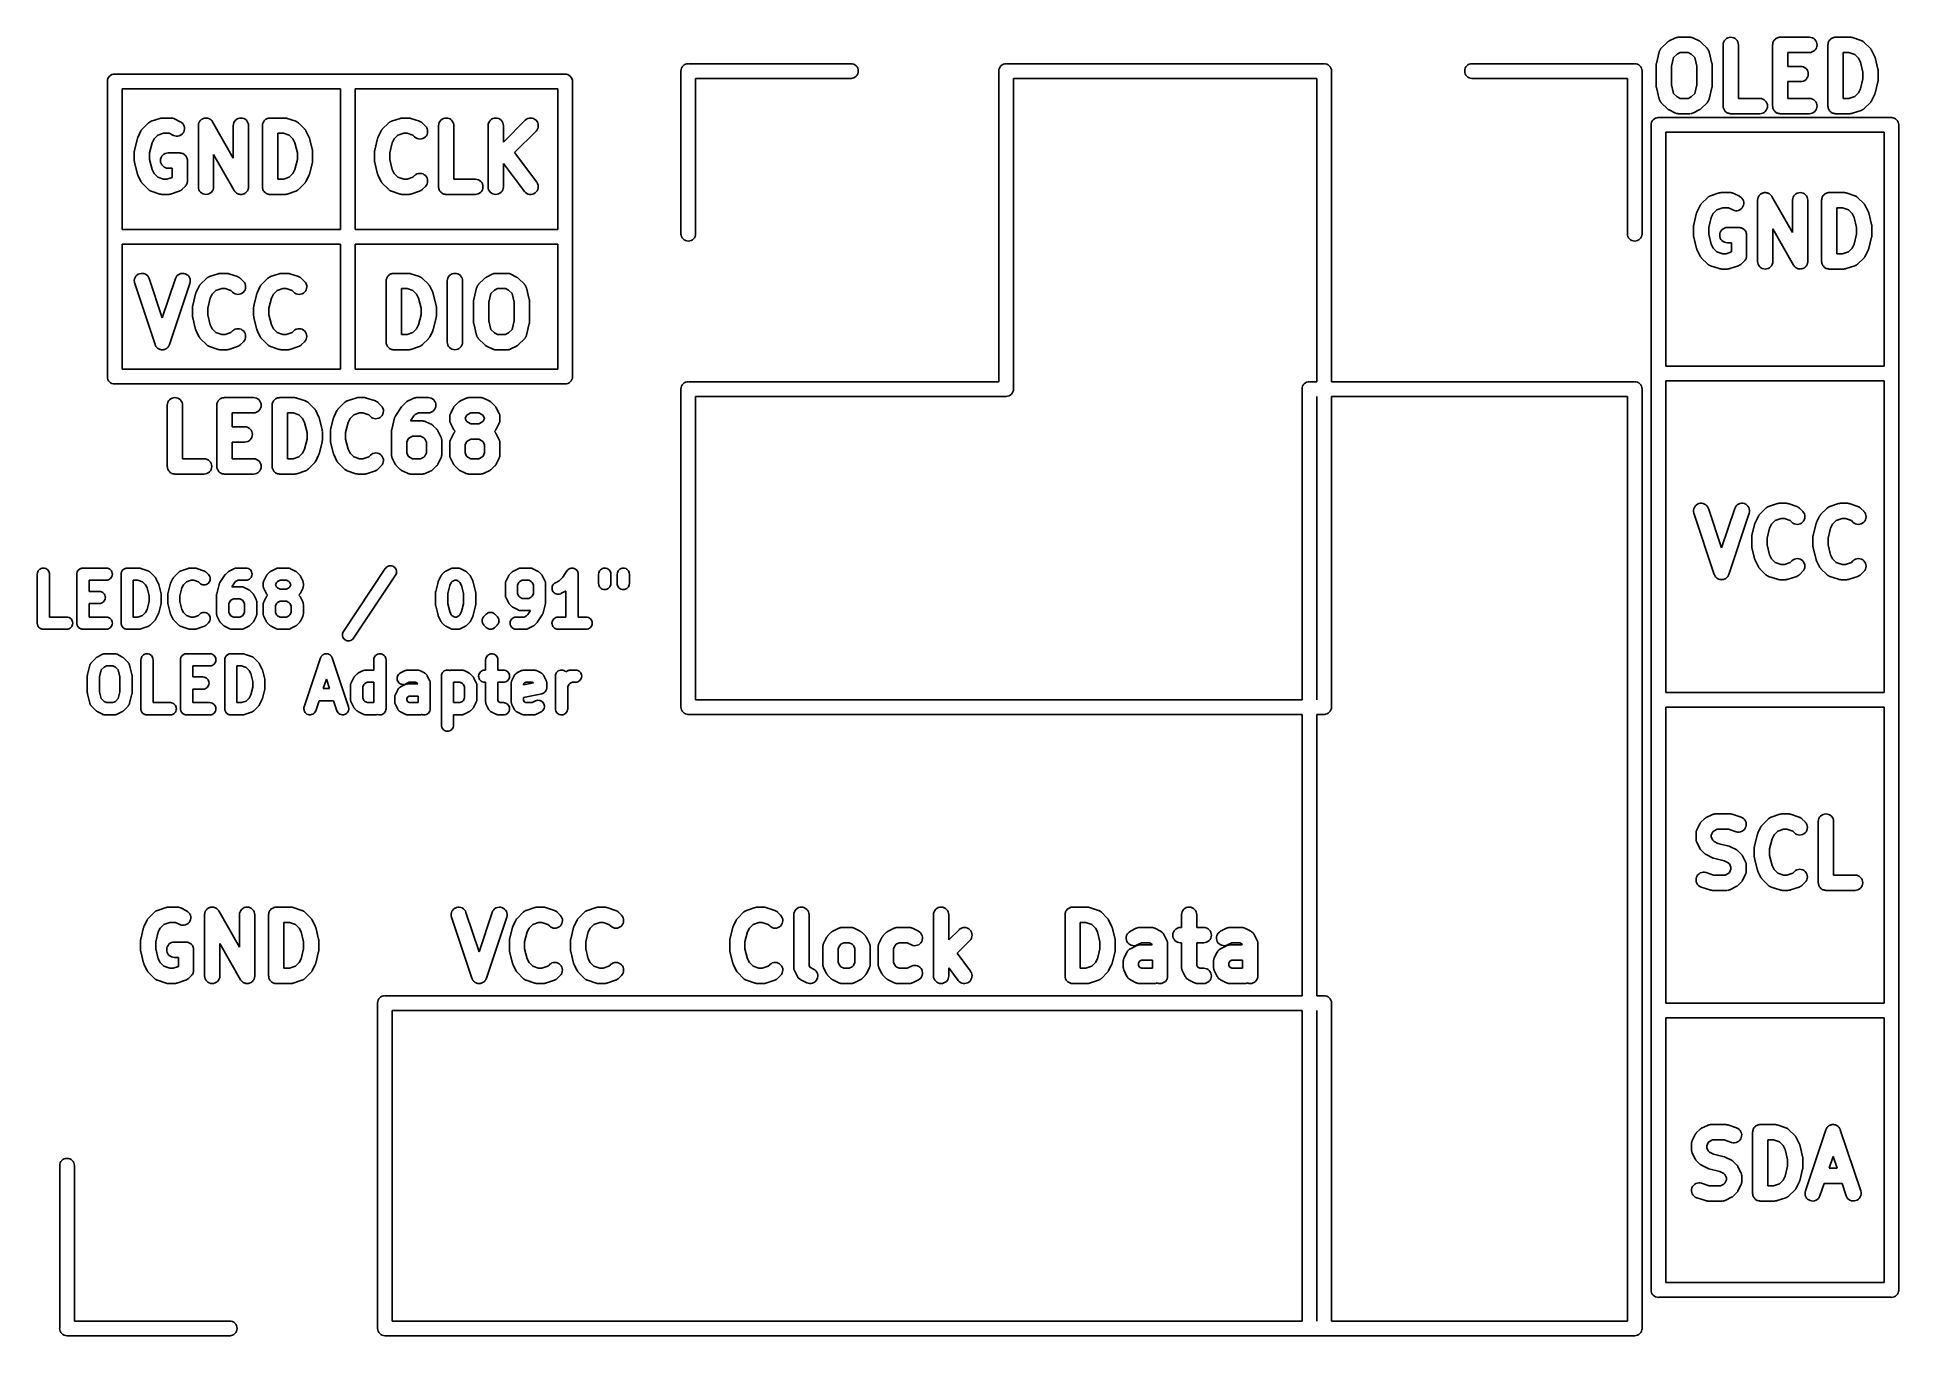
# Model space of a CAD drawing. Extents: x 77.2 to 92.4, y -39.5 to -28.9.
import ezdxf

# ---------------------------------------------------------------- set-up
doc = ezdxf.new("R2010")
doc.units = 0
doc.layers.add('BLACK', color=7, linetype='CONTINUOUS')

msp = doc.modelspace()

# ---------------------------------------------------------------- linework, layer by layer
at = {"layer": 'BLACK', "linetype": 'CONTINUOUS'}
for p, q in [((90.4474, -28.9634), (90.495, -28.9158)), ((90.495, -28.9158), (90.4956, -28.9152)), ((90.4956, -28.9152), (90.4984, -28.913)), ((90.4984, -28.913), (90.5009, -28.9106)), ((90.5009, -28.9106), (90.5031, -28.9092)), ((90.5031, -28.9092), (90.5052, -28.9076)), ((90.5052, -28.9076), (90.5083, -28.906)), ((90.5083, -28.906), (90.5112, -28.9041)), ((90.5112, -28.9041), (90.5589, -28.8803)), ((90.5589, -28.8803), (90.5596, -28.8799)), ((90.5596, -28.8799), (90.5614, -28.8793)), ((90.5614, -28.8793), (90.563, -28.8784)), ((90.563, -28.8784), (90.5671, -28.8772)), ((90.5671, -28.8772), (90.5711, -28.8757)), ((90.5711, -28.8757), (90.5729, -28.8754)), ((90.5729, -28.8754), (90.5747, -28.8749)), ((90.5747, -28.8749), (90.5789, -28.8745)), ((90.5789, -28.8745), (90.5831, -28.8738)), ((90.5831, -28.8738), (90.585, -28.8739)), ((90.585, -28.8739), (90.5868, -28.8737)), ((90.5868, -28.8737), (90.682, -28.8737)), ((90.682, -28.8737), (90.6829, -28.8737)), ((90.6829, -28.8737), (90.6847, -28.8739)), ((90.6847, -28.8739), (90.6866, -28.8739)), ((90.6866, -28.8739), (90.6908, -28.8746)), ((90.6908, -28.8746), (90.695, -28.8751)), ((90.695, -28.8751), (90.6968, -28.8756)), ((90.6968, -28.8756), (90.6986, -28.8759)), ((90.6986, -28.8759), (90.7026, -28.8775)), ((90.7026, -28.8775), (90.7067, -28.8787)), ((90.7067, -28.8787), (90.7083, -28.8796)), ((90.7083, -28.8796), (90.71, -28.8803)), ((90.71, -28.8803), (90.7576, -28.9041)), ((90.7576, -28.9041), (90.7584, -28.9045)), ((90.7584, -28.9045), (90.7613, -28.9064)), ((90.7613, -28.9064), (90.7644, -28.9081)), ((90.7644, -28.9081), (90.7664, -28.9097)), ((90.7664, -28.9097), (90.7686, -28.9111)), ((90.7686, -28.9111), (90.7711, -28.9136)), ((90.7711, -28.9136), (90.7739, -28.9158)), ((90.7739, -28.9158), (90.8215, -28.9634)), ((90.9529, -28.9353), (90.9542, -28.9232)), ((90.9542, -28.9232), (90.9579, -28.9116)), ((90.9579, -28.9116), (90.9638, -28.9009)), ((90.9638, -28.9009), (90.9717, -28.8915)), ((90.9717, -28.8915), (90.9812, -28.8839)), ((90.9812, -28.8839), (90.992, -28.8782)), ((90.992, -28.8782), (91.0037, -28.8748)), ((91.0037, -28.8748), (91.0158, -28.8737)), ((91.0158, -28.8737), (91.0279, -28.875)), ((91.0279, -28.875), (91.0396, -28.8786)), ((91.0396, -28.8786), (91.0503, -28.8844)), ((91.0503, -28.8844), (91.0597, -28.8921)), ((91.0597, -28.8921), (91.0674, -28.9016)), ((91.0674, -28.9016), (91.0732, -28.9124)), ((91.0732, -28.9124), (91.0767, -28.924)), ((91.3583, -28.9294), (91.3589, -28.9236)), ((91.3589, -28.9236), (91.359, -28.9234)), ((91.359, -28.9232), (91.3608, -28.9176)), ((91.359, -28.9234), (91.359, -28.9232)), ((91.3608, -28.9176), (91.3625, -28.912)), ((91.3625, -28.912), (91.3626, -28.9118)), ((91.3626, -28.9118), (91.3627, -28.9116)), ((91.3627, -28.9116), (91.3655, -28.9064)), ((91.3655, -28.9064), (91.3683, -28.9012)), ((91.3683, -28.9012), (91.3685, -28.9011)), ((91.3685, -28.9011), (91.3686, -28.9009)), ((91.3686, -28.9009), (91.3723, -28.8964)), ((91.3723, -28.8964), (91.3761, -28.8918)), ((91.3761, -28.8918), (91.3763, -28.8917)), ((91.3763, -28.8917), (91.3764, -28.8915)), ((91.3764, -28.8915), (91.381, -28.8878)), ((91.381, -28.8878), (91.3856, -28.8841)), ((91.3856, -28.8841), (91.3857, -28.884)), ((91.3857, -28.884), (91.3859, -28.8839)), ((91.3859, -28.8839), (91.3911, -28.8812)), ((91.3911, -28.8812), (91.3963, -28.8784)), ((91.3963, -28.8784), (91.3965, -28.8783)), ((91.3965, -28.8783), (91.3967, -28.8782)), ((91.3967, -28.8782), (91.4023, -28.8766)), ((91.4023, -28.8766), (91.408, -28.8749)), ((91.408, -28.8749), (91.4082, -28.8749)), ((91.4082, -28.8749), (91.4084, -28.8748)), ((91.4084, -28.8748), (91.4142, -28.8743)), ((91.4142, -28.8743), (91.4201, -28.8737)), ((91.4201, -28.8737), (91.6582, -28.8737)), ((91.6582, -28.8737), (91.6591, -28.8737)), ((91.6591, -28.8737), (91.6712, -28.8751)), ((91.6712, -28.8751), (91.6829, -28.8787)), ((91.6829, -28.8787), (91.6935, -28.8846)), ((91.6935, -28.8846), (91.7029, -28.8925)), ((91.7029, -28.8925), (91.7105, -28.902)), ((91.7105, -28.902), (91.7162, -28.9128)), ((91.7162, -28.9128), (91.7196, -28.9245)), ((91.8107, -28.9294), (91.8113, -28.9236)), ((91.8113, -28.9236), (91.8114, -28.9234)), ((91.8114, -28.9232), (91.8132, -28.9176)), ((91.8114, -28.9234), (91.8114, -28.9232)), ((91.8132, -28.9176), (91.8149, -28.912)), ((91.8149, -28.912), (91.815, -28.9118)), ((91.815, -28.9118), (91.8151, -28.9116)), ((91.8151, -28.9116), (91.8179, -28.9064)), ((91.8179, -28.9064), (91.8207, -28.9012)), ((91.8207, -28.9012), (91.8208, -28.9011)), ((91.8208, -28.9011), (91.821, -28.9009)), ((91.821, -28.9009), (91.8247, -28.8964)), ((91.8247, -28.8964), (91.8285, -28.8918)), ((91.8285, -28.8918), (91.8287, -28.8917)), ((91.8287, -28.8917), (91.8288, -28.8915)), ((91.8288, -28.8915), (91.8334, -28.8878)), ((91.8334, -28.8878), (91.8379, -28.8841)), ((91.8379, -28.8841), (91.8381, -28.884)), ((91.8381, -28.884), (91.8383, -28.8839)), ((91.8383, -28.8839), (91.8435, -28.8812)), ((91.8435, -28.8812), (91.8487, -28.8784)), ((91.8487, -28.8784), (91.8489, -28.8783)), ((91.8489, -28.8783), (91.8491, -28.8782)), ((91.8491, -28.8782), (91.8547, -28.8766)), ((91.8547, -28.8766), (91.8604, -28.8749)), ((91.8604, -28.8749), (91.8606, -28.8749)), ((91.8606, -28.8749), (91.8608, -28.8748)), ((91.8608, -28.8748), (91.8666, -28.8743)), ((91.8666, -28.8743), (91.8725, -28.8737)), ((91.8725, -28.8737), (91.9916, -28.8737)), ((91.9916, -28.8737), (91.9924, -28.8737)), ((91.9924, -28.8737), (91.9959, -28.8741)), ((91.9959, -28.8741), (91.9994, -28.8742)), ((91.9994, -28.8742), (92.002, -28.8748)), ((92.002, -28.8748), (92.0046, -28.8751)), ((92.0046, -28.8751), (92.0079, -28.8761)), ((92.0079, -28.8761), (92.0113, -28.8769)), ((92.0113, -28.8769), (92.0828, -28.9007)), ((92.0828, -28.9007), (92.0836, -28.901)), ((92.0836, -28.901), (92.0853, -28.9018)), ((92.0853, -28.9018), (92.087, -28.9023)), ((92.087, -28.9023), (92.0908, -28.9043)), ((92.0908, -28.9043), (92.0947, -28.9061)), ((92.0947, -28.9061), (92.0961, -28.9072)), ((92.0961, -28.9072), (92.0978, -28.9081)), ((92.0978, -28.9081), (92.1011, -28.9108)), ((92.1011, -28.9108), (92.1045, -28.9133)), ((92.1045, -28.9133), (92.1058, -28.9146)), ((92.1058, -28.9146), (92.1072, -28.9158)), ((92.1072, -28.9158), (92.1548, -28.9634)), ((90.4071, -29.0877), (90.4309, -28.9925)), ((90.4309, -28.9925), (90.4312, -28.9916)), ((90.4312, -28.9916), (90.4326, -28.9877)), ((90.4326, -28.9877), (90.4339, -28.9836)), ((90.4339, -28.9836), (90.4348, -28.9819)), ((90.4348, -28.9819), (90.4354, -28.9802)), ((90.4354, -28.9802), (90.4376, -28.9766)), ((90.4376, -28.9766), (90.4396, -28.9729)), ((90.4396, -28.9729), (90.4408, -28.9714)), ((90.4408, -28.9714), (90.4418, -28.9698)), ((90.4418, -28.9698), (90.4447, -28.9667)), ((90.4447, -28.9667), (90.4474, -28.9634)), ((90.548, -29.0396), (90.5303, -29.1106)), ((90.5762, -29.0114), (90.548, -29.0396)), ((90.6016, -28.9987), (90.5762, -29.0114)), ((90.6673, -28.9987), (90.6016, -28.9987)), ((90.6926, -29.0114), (90.6673, -28.9987)), ((90.7208, -29.0396), (90.6926, -29.0114)), ((90.7386, -29.1106), (90.7208, -29.0396)), ((90.8215, -28.9634), (90.8221, -28.964)), ((90.8221, -28.964), (90.8247, -28.9674)), ((90.8247, -28.9674), (90.8276, -28.9705)), ((90.8276, -28.9705), (90.8285, -28.9721)), ((90.8285, -28.9721), (90.8297, -28.9736)), ((90.8297, -28.9736), (90.8316, -28.9773)), ((90.8316, -28.9773), (90.8338, -28.981)), ((90.8338, -28.981), (90.8345, -28.9827)), ((90.8345, -28.9827), (90.8353, -28.9844)), ((90.8353, -28.9844), (90.8365, -28.9885)), ((90.8365, -28.9885), (90.8379, -28.9925)), ((90.8379, -28.9925), (90.8617, -29.0877)), ((90.9529, -28.9362), (90.9529, -28.9353)), ((90.9529, -29.4362), (90.9529, -28.9362)), ((91.0767, -28.924), (91.0779, -28.9362)), ((91.0779, -28.9362), (91.0779, -29.3737)), ((91.3576, -28.9353), (91.3583, -28.9294)), ((91.3576, -28.9357), (91.3576, -28.9353)), ((91.3576, -28.9358), (91.3576, -28.9357)), ((91.3576, -28.9362), (91.3576, -28.9358)), ((91.3576, -28.9358), (91.3576, -28.9358)), ((91.3576, -29.4362), (91.3576, -28.9362)), ((91.6582, -28.9987), (91.4826, -28.9987)), ((91.4826, -28.9987), (91.4826, -29.1118)), ((91.6704, -28.9975), (91.6582, -28.9987)), ((91.6821, -28.994), (91.6704, -28.9975)), ((91.6928, -28.9882), (91.6821, -28.994)), ((91.7023, -28.9805), (91.6928, -28.9882)), ((91.7101, -28.9711), (91.7023, -28.9805)), ((91.7159, -28.9604), (91.7101, -28.9711)), ((91.7195, -28.9488), (91.7159, -28.9604)), ((91.7207, -28.9366), (91.7195, -28.9488)), ((91.7196, -28.9245), (91.7207, -28.9366)), ((91.81, -28.9353), (91.8107, -28.9294)), ((91.81, -28.9357), (91.81, -28.9353)), ((91.81, -28.9358), (91.81, -28.9357)), ((91.81, -28.9362), (91.81, -28.9358)), ((91.81, -28.9358), (91.81, -28.9358)), ((91.81, -29.4362), (91.81, -28.9362)), ((91.935, -28.9987), (91.935, -29.3737)), ((91.9814, -28.9987), (91.935, -28.9987)), ((92.0292, -29.0146), (91.9814, -28.9987)), ((92.0593, -29.0446), (92.0292, -29.0146)), ((92.0755, -29.0771), (92.0593, -29.0446)), ((92.1548, -28.9634), (92.1554, -28.964)), ((92.1554, -28.964), (92.1576, -28.9668)), ((92.1576, -28.9668), (92.16, -28.9693)), ((92.16, -28.9693), (92.1614, -28.9715)), ((92.1614, -28.9715), (92.163, -28.9736)), ((92.163, -28.9736), (92.1646, -28.9767)), ((92.1646, -28.9767), (92.1665, -28.9797)), ((92.1665, -28.9797), (92.1903, -29.0273)), ((92.1903, -29.0273), (92.1907, -29.0281)), ((92.1907, -29.0281), (92.1908, -29.0283)), ((92.1908, -29.0283), (92.191, -29.0286)), ((92.191, -29.0286), (92.1929, -29.0341)), ((92.1929, -29.0341), (92.1949, -29.0395)), ((92.1949, -29.0395), (92.195, -29.0398)), ((92.195, -29.0398), (92.1951, -29.0401)), ((92.1951, -29.0401), (92.2189, -29.1353)), ((77.7399, -29.2354), (77.7411, -29.2236)), ((77.7411, -29.2236), (77.7445, -29.2123)), ((77.7445, -29.2123), (77.7501, -29.2019)), ((77.7501, -29.2019), (77.7576, -29.1928)), ((77.7576, -29.1928), (77.7667, -29.1853)), ((77.7667, -29.1853), (77.7771, -29.1797)), ((77.7771, -29.1797), (77.7884, -29.1763)), ((77.7884, -29.1763), (77.7973, -29.1754)), ((77.7973, -29.1754), (77.8002, -29.1751)), ((77.8002, -29.1751), (77.8031, -29.1754)), ((77.8031, -29.1754), (79.7023, -29.1754)), ((79.7023, -29.1754), (79.7052, -29.1751)), ((79.7052, -29.1751), (79.7081, -29.1754)), ((79.7081, -29.1754), (81.4803, -29.1754)), ((81.4803, -29.1754), (81.4832, -29.1751)), ((81.4832, -29.1751), (81.4861, -29.1754)), ((81.4861, -29.1754), (81.495, -29.1763)), ((81.495, -29.1763), (81.5063, -29.1797)), ((81.5063, -29.1797), (81.5167, -29.1853)), ((81.5167, -29.1853), (81.5258, -29.1928)), ((81.5258, -29.1928), (81.5333, -29.2019)), ((81.5333, -29.2019), (81.5389, -29.2123)), ((81.5389, -29.2123), (81.5423, -29.2236)), ((81.5423, -29.2236), (81.5435, -29.2354)), ((82.4297, -29.15), (82.4309, -29.1382)), ((82.43, -29.1529), (82.4297, -29.15)), ((82.43, -30.4829), (82.43, -29.1529)), ((82.4309, -29.1382), (82.4343, -29.1269)), ((82.4343, -29.1269), (82.4399, -29.1165)), ((82.4399, -29.1165), (82.4474, -29.1074)), ((82.4474, -29.1074), (82.4565, -29.0999)), ((82.4565, -29.0999), (82.4669, -29.0943)), ((82.4669, -29.0943), (82.4782, -29.0909)), ((82.4782, -29.0909), (82.4871, -29.09)), ((82.4871, -29.09), (82.49, -29.0897)), ((82.49, -29.0897), (82.4929, -29.09)), ((82.4929, -29.09), (83.8229, -29.09)), ((83.8229, -29.21), (82.55, -29.21)), ((82.55, -29.21), (82.55, -30.4829)), ((83.8229, -29.09), (83.8318, -29.0909)), ((83.8318, -29.2091), (83.8229, -29.21)), ((83.8318, -29.0909), (83.8431, -29.0943)), ((83.8431, -29.2057), (83.8318, -29.2091)), ((83.8431, -29.0943), (83.8535, -29.0999)), ((83.8535, -29.2001), (83.8431, -29.2057)), ((83.8535, -29.0999), (83.8626, -29.1074)), ((83.8626, -29.1926), (83.8535, -29.2001)), ((83.8626, -29.1074), (83.8701, -29.1165)), ((83.8701, -29.1835), (83.8626, -29.1926)), ((83.8701, -29.1165), (83.8757, -29.1269)), ((83.8757, -29.1731), (83.8701, -29.1835)), ((83.8757, -29.1269), (83.8791, -29.1382)), ((83.8791, -29.1618), (83.8757, -29.1731)), ((83.8791, -29.1382), (83.8803, -29.15)), ((83.8803, -29.15), (83.8791, -29.1618)), ((85.0297, -29.15), (85.0309, -29.1382)), ((85.03, -29.1529), (85.0297, -29.15)), ((85.03, -31.69), (85.03, -29.1529)), ((85.0309, -29.1382), (85.0343, -29.1269)), ((85.0343, -29.1269), (85.0399, -29.1165)), ((85.0399, -29.1165), (85.0474, -29.1074)), ((85.0474, -29.1074), (85.0565, -29.0999)), ((85.0565, -29.0999), (85.0669, -29.0943)), ((85.0669, -29.0943), (85.0782, -29.0909)), ((85.0782, -29.0909), (85.0871, -29.09)), ((85.0871, -29.09), (85.09, -29.0897)), ((85.09, -29.0897), (85.0929, -29.09)), ((85.0929, -29.09), (87.6871, -29.09)), ((85.15, -29.21), (85.15, -31.7471)), ((87.63, -29.21), (85.15, -29.21)), ((87.63, -31.69), (87.63, -29.21)), ((87.6871, -29.09), (87.69, -29.0897)), ((87.69, -29.0897), (87.6929, -29.09)), ((87.6929, -29.09), (87.6929, -29.09)), ((87.6929, -29.09), (87.7018, -29.0909)), ((87.7018, -29.0909), (87.7131, -29.0943)), ((87.7131, -29.0943), (87.7235, -29.0999)), ((87.7235, -29.0999), (87.7326, -29.1074)), ((87.7326, -29.1074), (87.7401, -29.1165)), ((87.7401, -29.1165), (87.7457, -29.1269)), ((87.7457, -29.1269), (87.7491, -29.1382)), ((87.7491, -29.1382), (87.7503, -29.15)), ((87.7503, -29.15), (87.75, -29.1529)), ((87.75, -29.1529), (87.75, -31.69)), ((88.8397, -29.15), (88.8409, -29.1382)), ((88.8409, -29.1618), (88.8397, -29.15)), ((88.8409, -29.1382), (88.8443, -29.1269)), ((88.8443, -29.1731), (88.8409, -29.1618)), ((88.8443, -29.1269), (88.8499, -29.1165)), ((88.8499, -29.1835), (88.8443, -29.1731)), ((88.8499, -29.1165), (88.8574, -29.1074)), ((88.8574, -29.1926), (88.8499, -29.1835)), ((88.8574, -29.1074), (88.8665, -29.0999)), ((88.8665, -29.2001), (88.8574, -29.1926)), ((88.8665, -29.0999), (88.8769, -29.0943)), ((88.8769, -29.2057), (88.8665, -29.2001)), ((88.8769, -29.0943), (88.8882, -29.0909)), ((88.8882, -29.2091), (88.8769, -29.2057)), ((88.8882, -29.0909), (88.8971, -29.09)), ((88.8971, -29.21), (88.8882, -29.2091)), ((88.8971, -29.09), (90.2271, -29.09)), ((90.17, -29.21), (88.8971, -29.21)), ((90.17, -30.4829), (90.17, -29.21)), ((90.2271, -29.09), (90.23, -29.0897)), ((90.23, -29.0897), (90.2329, -29.09)), ((90.2329, -29.09), (90.2329, -29.09)), ((90.2329, -29.09), (90.2418, -29.0909)), ((90.2418, -29.0909), (90.2531, -29.0943)), ((90.2531, -29.0943), (90.2635, -29.0999)), ((90.2635, -29.0999), (90.2726, -29.1074)), ((90.2726, -29.1074), (90.2801, -29.1165)), ((90.2801, -29.1165), (90.2857, -29.1269)), ((90.2857, -29.1269), (90.2891, -29.1382)), ((90.2891, -29.1382), (90.2903, -29.15)), ((90.2903, -29.15), (90.29, -29.1529)), ((90.29, -29.1529), (90.29, -30.4829)), ((90.4053, -29.0998), (90.4061, -29.0948)), ((90.4054, -29.1009), (90.4053, -29.0998)), ((90.4053, -29.102), (90.4054, -29.1009)), ((90.4053, -29.1029), (90.4053, -29.102)), ((90.4053, -29.2695), (90.4053, -29.1029)), ((90.4061, -29.0948), (90.4066, -29.0899)), ((90.4066, -29.0899), (90.407, -29.0888)), ((90.407, -29.0888), (90.4071, -29.0877)), ((90.5303, -29.1106), (90.5303, -29.2618)), ((90.7386, -29.2618), (90.7386, -29.1106)), ((90.8617, -29.0877), (90.8619, -29.0885)), ((90.8619, -29.0885), (90.8621, -29.0897)), ((90.8621, -29.0897), (90.8624, -29.0907)), ((90.8624, -29.0907), (90.8629, -29.0957)), ((90.8629, -29.0957), (90.8636, -29.1006)), ((90.8636, -29.1006), (90.8635, -29.1017)), ((90.8635, -29.1017), (90.8636, -29.1029)), ((90.8636, -29.1029), (90.8636, -29.2695)), ((91.4826, -29.1118), (91.5868, -29.1118)), ((91.5868, -29.1118), (91.5877, -29.1118)), ((91.5877, -29.1118), (91.5998, -29.1132)), ((91.5998, -29.1132), (91.6114, -29.1168)), ((91.6214, -29.2263), (91.6106, -29.2321)), ((91.6114, -29.1168), (91.6221, -29.1227)), ((91.6308, -29.2186), (91.6214, -29.2263)), ((91.6221, -29.1227), (91.6315, -29.1306)), ((91.6386, -29.2092), (91.6308, -29.2186)), ((91.6315, -29.1306), (91.6391, -29.1401)), ((91.6444, -29.1985), (91.6386, -29.2092)), ((91.6391, -29.1401), (91.6448, -29.1509)), ((91.648, -29.1869), (91.6444, -29.1985)), ((91.6448, -29.1509), (91.6482, -29.1626)), ((91.6493, -29.1747), (91.648, -29.1869)), ((91.6482, -29.1626), (91.6493, -29.1747)), ((92.0957, -29.1582), (92.0755, -29.0771)), ((92.0755, -29.2953), (92.0957, -29.2142)), ((92.0957, -29.2142), (92.0957, -29.1582)), ((92.2189, -29.1353), (92.2191, -29.1362)), ((92.2191, -29.1362), (92.2192, -29.1373)), ((92.2192, -29.1373), (92.2195, -29.1383)), ((92.2195, -29.1383), (92.22, -29.1433)), ((92.2207, -29.225), (92.2199, -29.23)), ((92.22, -29.1433), (92.2207, -29.1483)), ((92.2207, -29.1483), (92.2206, -29.1494)), ((92.2206, -29.1494), (92.2207, -29.1505)), ((92.2207, -29.2228), (92.2206, -29.2239)), ((92.2206, -29.2239), (92.2207, -29.225)), ((92.2207, -29.1505), (92.2207, -29.2219)), ((92.2207, -29.2219), (92.2207, -29.2228)), ((77.7402, -29.2383), (77.7399, -29.2354)), ((77.7402, -30.5024), (77.7402, -29.2383)), ((77.8602, -29.2954), (77.8602, -30.4454)), ((79.6452, -29.2954), (77.8602, -29.2954)), ((79.6452, -30.4454), (79.6452, -29.2954)), ((79.7652, -29.2954), (79.7652, -30.4454)), ((81.4232, -29.2954), (79.7652, -29.2954)), ((81.4232, -30.4454), (81.4232, -29.2954)), ((81.5435, -29.2354), (81.5432, -29.2383)), ((81.5432, -29.2383), (81.5432, -30.5025)), ((90.4054, -29.2706), (90.4053, -29.2695)), ((90.4053, -29.2717), (90.4054, -29.2706)), ((90.406, -29.2767), (90.4053, -29.2717)), ((90.4065, -29.2817), (90.406, -29.2767)), ((90.4068, -29.2827), (90.4065, -29.2817)), ((90.4069, -29.2838), (90.4068, -29.2827)), ((90.4071, -29.2847), (90.4069, -29.2838)), ((90.4309, -29.3799), (90.4071, -29.2847)), ((90.4324, -29.3839), (90.4309, -29.3799)), ((90.5303, -29.2618), (90.548, -29.3328)), ((90.548, -29.3328), (90.5762, -29.361)), ((90.5762, -29.361), (90.6016, -29.3737)), ((90.6016, -29.3737), (90.6673, -29.3737)), ((90.6673, -29.3737), (90.6926, -29.361)), ((90.6926, -29.361), (90.7208, -29.3328)), ((90.7208, -29.3328), (90.7386, -29.2618)), ((90.8379, -29.3799), (90.8377, -29.3808)), ((90.8617, -29.2847), (90.8379, -29.3799)), ((90.8619, -29.2836), (90.8617, -29.2847)), ((90.8622, -29.2825), (90.8619, -29.2836)), ((90.8628, -29.2776), (90.8622, -29.2825)), ((90.8635, -29.2726), (90.8628, -29.2776)), ((90.8636, -29.2704), (90.8635, -29.2715)), ((90.8635, -29.2715), (90.8635, -29.2726)), ((90.8636, -29.2695), (90.8636, -29.2704)), ((91.0779, -29.3737), (91.2535, -29.3737)), ((91.2535, -29.3737), (91.2543, -29.3737)), ((91.2543, -29.3737), (91.2665, -29.3751)), ((91.2665, -29.3751), (91.2781, -29.3787)), ((91.2781, -29.3787), (91.2888, -29.3846)), ((91.5868, -29.2368), (91.4826, -29.2368)), ((91.4826, -29.2368), (91.4826, -29.3737)), ((91.4826, -29.3737), (91.6582, -29.3737)), ((91.5989, -29.2356), (91.5868, -29.2368)), ((91.6106, -29.2321), (91.5989, -29.2356)), ((91.6582, -29.3737), (91.6591, -29.3737)), ((91.6591, -29.3737), (91.6712, -29.3751)), ((91.6712, -29.3751), (91.6829, -29.3787)), ((91.6829, -29.3787), (91.6935, -29.3846)), ((91.935, -29.3737), (91.9814, -29.3737)), ((91.9814, -29.3737), (92.0292, -29.3578)), ((92.0292, -29.3578), (92.0593, -29.3277)), ((92.0593, -29.3277), (92.0755, -29.2953)), ((92.1903, -29.3451), (92.1665, -29.3927)), ((92.1904, -29.3448), (92.1903, -29.3451)), ((92.1906, -29.3446), (92.1904, -29.3448)), ((92.1926, -29.3392), (92.1906, -29.3446)), ((92.1947, -29.3337), (92.1926, -29.3392)), ((92.1948, -29.3331), (92.1947, -29.3334)), ((92.1947, -29.3334), (92.1947, -29.3337)), ((92.1951, -29.3323), (92.1948, -29.3331)), ((92.2189, -29.2371), (92.1951, -29.3323)), ((92.219, -29.236), (92.2189, -29.2371)), ((92.2194, -29.2349), (92.219, -29.236)), ((92.2199, -29.23), (92.2194, -29.2349)), ((90.4009, -29.5353), (90.4122, -29.5319)), ((90.4122, -29.5319), (90.4211, -29.531)), ((90.4211, -29.531), (90.424, -29.5307)), ((90.4211, -29.531), (90.4211, -29.531)), ((90.424, -29.5307), (90.4269, -29.531)), ((90.4269, -29.531), (92.3261, -29.531)), ((90.4335, -29.388), (90.4324, -29.3839)), ((90.4344, -29.3896), (90.4335, -29.388)), ((90.435, -29.3914), (90.4344, -29.3896)), ((90.4372, -29.3951), (90.435, -29.3914)), ((90.4392, -29.3988), (90.4372, -29.3951)), ((90.4403, -29.4003), (90.4392, -29.3988)), ((90.4413, -29.4019), (90.4403, -29.4003)), ((90.4441, -29.405), (90.4413, -29.4019)), ((90.4468, -29.4083), (90.4441, -29.405)), ((90.4474, -29.409), (90.4468, -29.4083)), ((90.495, -29.4566), (90.4474, -29.409)), ((90.4977, -29.4588), (90.495, -29.4566)), ((90.5002, -29.4612), (90.4977, -29.4588)), ((90.5024, -29.4627), (90.5002, -29.4612)), ((90.5044, -29.4643), (90.5024, -29.4627)), ((90.5075, -29.466), (90.5044, -29.4643)), ((90.5105, -29.4679), (90.5075, -29.466)), ((90.5112, -29.4683), (90.5105, -29.4679)), ((90.5589, -29.4921), (90.5112, -29.4683)), ((90.5606, -29.4928), (90.5589, -29.4921)), ((90.5622, -29.4936), (90.5606, -29.4928)), ((90.5663, -29.4949), (90.5622, -29.4936)), ((90.5702, -29.4965), (90.5663, -29.4949)), ((90.5721, -29.4968), (90.5702, -29.4965)), ((90.5738, -29.4973), (90.5721, -29.4968)), ((90.5781, -29.4978), (90.5738, -29.4973)), ((90.5823, -29.4985), (90.5781, -29.4978)), ((90.5841, -29.4985), (90.5823, -29.4985)), ((90.5859, -29.4987), (90.5841, -29.4985)), ((90.5868, -29.4987), (90.5859, -29.4987)), ((90.682, -29.4987), (90.5868, -29.4987)), ((90.6839, -29.4985), (90.682, -29.4987)), ((90.6857, -29.4986), (90.6839, -29.4985)), ((90.6899, -29.4979), (90.6857, -29.4986)), ((90.6942, -29.4975), (90.6899, -29.4979)), ((90.696, -29.497), (90.6942, -29.4975)), ((90.6978, -29.4967), (90.696, -29.497)), ((90.7018, -29.4952), (90.6978, -29.4967)), ((90.7059, -29.494), (90.7018, -29.4952)), ((90.7075, -29.4931), (90.7059, -29.494)), ((90.7092, -29.4925), (90.7075, -29.4931)), ((90.71, -29.4921), (90.7092, -29.4925)), ((90.7576, -29.4683), (90.71, -29.4921)), ((90.7606, -29.4664), (90.7576, -29.4683)), ((90.7637, -29.4648), (90.7606, -29.4664)), ((90.7657, -29.4632), (90.7637, -29.4648)), ((90.7679, -29.4618), (90.7657, -29.4632)), ((90.7705, -29.4594), (90.7679, -29.4618)), ((90.7732, -29.4572), (90.7705, -29.4594)), ((90.7739, -29.4566), (90.7732, -29.4572)), ((90.8215, -29.409), (90.7739, -29.4566)), ((90.8242, -29.4057), (90.8215, -29.409)), ((90.827, -29.4026), (90.8242, -29.4057)), ((90.828, -29.401), (90.827, -29.4026)), ((90.8292, -29.3995), (90.828, -29.401)), ((90.8312, -29.3958), (90.8292, -29.3995)), ((90.8334, -29.3922), (90.8312, -29.3958)), ((90.8341, -29.3904), (90.8334, -29.3922)), ((90.835, -29.3888), (90.8341, -29.3904)), ((90.8362, -29.3847), (90.835, -29.3888)), ((90.8377, -29.3808), (90.8362, -29.3847)), ((90.9535, -29.4421), (90.9529, -29.4362)), ((90.954, -29.4479), (90.9535, -29.4421)), ((90.954, -29.4481), (90.954, -29.4479)), ((90.9541, -29.4483), (90.954, -29.4481)), ((90.9558, -29.454), (90.9541, -29.4483)), ((90.9574, -29.4596), (90.9558, -29.454)), ((90.9575, -29.4598), (90.9574, -29.4596)), ((90.9576, -29.46), (90.9575, -29.4598)), ((90.9604, -29.4652), (90.9576, -29.46)), ((90.9631, -29.4704), (90.9604, -29.4652)), ((90.9632, -29.4706), (90.9631, -29.4704)), ((90.9633, -29.4708), (90.9632, -29.4706)), ((90.967, -29.4753), (90.9633, -29.4708)), ((90.9707, -29.4799), (90.967, -29.4753)), ((90.9709, -29.4801), (90.9707, -29.4799)), ((90.971, -29.4802), (90.9709, -29.4801)), ((90.9756, -29.484), (90.971, -29.4802)), ((90.9801, -29.4878), (90.9756, -29.484)), ((90.9803, -29.4879), (90.9801, -29.4878)), ((90.9804, -29.488), (90.9803, -29.4879)), ((90.9856, -29.4908), (90.9804, -29.488)), ((90.9908, -29.4936), (90.9856, -29.4908)), ((90.991, -29.4937), (90.9908, -29.4936)), ((90.9912, -29.4938), (90.991, -29.4937)), ((90.9967, -29.4955), (90.9912, -29.4938)), ((91.0024, -29.4973), (90.9967, -29.4955)), ((91.0026, -29.4973), (91.0024, -29.4973)), ((91.0028, -29.4974), (91.0026, -29.4973)), ((91.0086, -29.498), (91.0028, -29.4974)), ((91.0145, -29.4987), (91.0086, -29.498)), ((91.0149, -29.4987), (91.0145, -29.4987)), ((91.015, -29.4987), (91.0149, -29.4987)), ((91.0149, -29.4987), (91.0149, -29.4987)), ((91.0154, -29.4987), (91.015, -29.4987)), ((91.2535, -29.4987), (91.0154, -29.4987)), ((91.2656, -29.4975), (91.2535, -29.4987)), ((91.2773, -29.494), (91.2656, -29.4975)), ((91.2881, -29.4882), (91.2773, -29.494)), ((91.2975, -29.4805), (91.2881, -29.4882)), ((91.2888, -29.3846), (91.2981, -29.3925)), ((91.3053, -29.4711), (91.2975, -29.4805)), ((91.2981, -29.3925), (91.3058, -29.402)), ((91.3111, -29.4604), (91.3053, -29.4711)), ((91.3058, -29.402), (91.3114, -29.4128)), ((91.3147, -29.4488), (91.3111, -29.4604)), ((91.3114, -29.4128), (91.3149, -29.4245)), ((91.316, -29.4366), (91.3147, -29.4488)), ((91.3149, -29.4245), (91.316, -29.4366)), ((91.3582, -29.4421), (91.3576, -29.4362)), ((91.3587, -29.4479), (91.3582, -29.4421)), ((91.3588, -29.4481), (91.3587, -29.4479)), ((91.3588, -29.4483), (91.3588, -29.4481)), ((91.3605, -29.454), (91.3588, -29.4483)), ((91.3622, -29.4596), (91.3605, -29.454)), ((91.3623, -29.4598), (91.3622, -29.4596)), ((91.3624, -29.46), (91.3623, -29.4598)), ((91.3651, -29.4652), (91.3624, -29.46)), ((91.3678, -29.4704), (91.3651, -29.4652)), ((91.368, -29.4706), (91.3678, -29.4704)), ((91.3681, -29.4708), (91.368, -29.4706)), ((91.3718, -29.4753), (91.3681, -29.4708)), ((91.3755, -29.4799), (91.3718, -29.4753)), ((91.3757, -29.4801), (91.3755, -29.4799)), ((91.3758, -29.4802), (91.3757, -29.4801)), ((91.3803, -29.484), (91.3758, -29.4802)), ((91.3848, -29.4878), (91.3803, -29.484)), ((91.385, -29.4879), (91.3848, -29.4878)), ((91.3852, -29.488), (91.385, -29.4879)), ((91.3904, -29.4908), (91.3852, -29.488)), ((91.3955, -29.4936), (91.3904, -29.4908)), ((91.3957, -29.4937), (91.3955, -29.4936)), ((91.3959, -29.4938), (91.3957, -29.4937)), ((91.4015, -29.4955), (91.3959, -29.4938)), ((91.4071, -29.4973), (91.4015, -29.4955)), ((91.4074, -29.4973), (91.4071, -29.4973)), ((91.4076, -29.4974), (91.4074, -29.4973)), ((91.4134, -29.498), (91.4076, -29.4974)), ((91.4193, -29.4987), (91.4134, -29.498)), ((91.4197, -29.4987), (91.4193, -29.4987)), ((91.4201, -29.4987), (91.4197, -29.4987)), ((91.4197, -29.4987), (91.4197, -29.4987)), ((91.4197, -29.4987), (91.4197, -29.4987)), ((91.6582, -29.4987), (91.4201, -29.4987)), ((91.6704, -29.4975), (91.6582, -29.4987)), ((91.6821, -29.494), (91.6704, -29.4975)), ((91.6928, -29.4882), (91.6821, -29.494)), ((91.7023, -29.4805), (91.6928, -29.4882)), ((91.6935, -29.3846), (91.7029, -29.3925)), ((91.7101, -29.4711), (91.7023, -29.4805)), ((91.7029, -29.3925), (91.7105, -29.402)), ((91.7159, -29.4604), (91.7101, -29.4711)), ((91.7105, -29.402), (91.7162, -29.4128)), ((91.7195, -29.4488), (91.7159, -29.4604)), ((91.7162, -29.4128), (91.7196, -29.4245)), ((91.7207, -29.4366), (91.7195, -29.4488)), ((91.7196, -29.4245), (91.7207, -29.4366)), ((91.8106, -29.4421), (91.81, -29.4362)), ((91.8111, -29.4479), (91.8106, -29.4421)), ((91.8112, -29.4481), (91.8111, -29.4479)), ((91.8112, -29.4483), (91.8112, -29.4481)), ((91.8129, -29.454), (91.8112, -29.4483)), ((91.8146, -29.4596), (91.8129, -29.454)), ((91.8147, -29.4598), (91.8146, -29.4596)), ((91.8147, -29.46), (91.8147, -29.4598)), ((91.8175, -29.4652), (91.8147, -29.46)), ((91.8202, -29.4704), (91.8175, -29.4652)), ((91.8204, -29.4706), (91.8202, -29.4704)), ((91.8205, -29.4708), (91.8204, -29.4706)), ((91.8242, -29.4753), (91.8205, -29.4708)), ((91.8279, -29.4799), (91.8242, -29.4753)), ((91.828, -29.4801), (91.8279, -29.4799)), ((91.8282, -29.4802), (91.828, -29.4801)), ((91.8327, -29.484), (91.8282, -29.4802)), ((91.8372, -29.4878), (91.8327, -29.484)), ((91.8374, -29.4879), (91.8372, -29.4878)), ((91.8376, -29.488), (91.8374, -29.4879)), ((91.8428, -29.4908), (91.8376, -29.488)), ((91.8479, -29.4936), (91.8428, -29.4908)), ((91.8481, -29.4937), (91.8479, -29.4936)), ((91.8483, -29.4938), (91.8481, -29.4937)), ((91.8539, -29.4955), (91.8483, -29.4938)), ((91.8595, -29.4973), (91.8539, -29.4955)), ((91.8597, -29.4973), (91.8595, -29.4973)), ((91.86, -29.4974), (91.8597, -29.4973)), ((91.8657, -29.498), (91.86, -29.4974)), ((91.8717, -29.4987), (91.8657, -29.498)), ((91.8721, -29.4987), (91.8717, -29.4987)), ((91.8725, -29.4987), (91.8721, -29.4987)), ((91.8721, -29.4987), (91.8721, -29.4987)), ((91.8721, -29.4987), (91.8721, -29.4987)), ((91.9916, -29.4987), (91.8725, -29.4987)), ((91.9951, -29.4983), (91.9916, -29.4987)), ((91.9986, -29.4983), (91.9951, -29.4983)), ((92.0011, -29.4978), (91.9986, -29.4983)), ((92.0037, -29.4975), (92.0011, -29.4978)), ((92.0071, -29.4965), (92.0037, -29.4975)), ((92.0105, -29.4958), (92.0071, -29.4965)), ((92.0113, -29.4955), (92.0105, -29.4958)), ((92.0828, -29.4717), (92.0113, -29.4955)), ((92.0844, -29.4709), (92.0828, -29.4717)), ((92.0862, -29.4704), (92.0844, -29.4709)), ((92.09, -29.4685), (92.0862, -29.4704)), ((92.0939, -29.4667), (92.09, -29.4685)), ((92.0954, -29.4656), (92.0939, -29.4667)), ((92.097, -29.4648), (92.0954, -29.4656)), ((92.1004, -29.4621), (92.097, -29.4648)), ((92.1039, -29.4597), (92.1004, -29.4621)), ((92.1051, -29.4583), (92.1039, -29.4597)), ((92.1066, -29.4572), (92.1051, -29.4583)), ((92.1072, -29.4566), (92.1066, -29.4572)), ((92.1548, -29.409), (92.1072, -29.4566)), ((92.157, -29.4062), (92.1548, -29.409)), ((92.1595, -29.4037), (92.157, -29.4062)), ((92.1609, -29.4015), (92.1595, -29.4037)), ((92.1626, -29.3995), (92.1609, -29.4015)), ((92.1642, -29.3964), (92.1626, -29.3995)), ((92.1661, -29.3935), (92.1642, -29.3964)), ((92.1665, -29.3927), (92.1661, -29.3935)), ((92.3261, -29.531), (92.329, -29.5307)), ((92.329, -29.5307), (92.3319, -29.531)), ((92.3319, -29.531), (92.3319, -29.531)), ((92.3319, -29.531), (92.3408, -29.5319)), ((92.3408, -29.5319), (92.3521, -29.5353)), ((77.9904, -29.6877), (78.0143, -29.6401)), ((78.0143, -29.6401), (78.0146, -29.6393)), ((78.0146, -29.6393), (78.0166, -29.6363)), ((78.0166, -29.6363), (78.0182, -29.6333)), ((78.0182, -29.6333), (78.0199, -29.6312)), ((78.0199, -29.6312), (78.0213, -29.6291)), ((78.0213, -29.6291), (78.0237, -29.6265)), ((78.0237, -29.6265), (78.026, -29.6238)), ((78.026, -29.6238), (78.0736, -29.5762)), ((78.0736, -29.5762), (78.0742, -29.5756)), ((78.0742, -29.5756), (78.0756, -29.5744)), ((78.0756, -29.5744), (78.0769, -29.5731)), ((78.0769, -29.5731), (78.0804, -29.5706)), ((78.0804, -29.5706), (78.0837, -29.568)), ((78.0837, -29.568), (78.0854, -29.5671)), ((78.0854, -29.5671), (78.0869, -29.5661)), ((78.0869, -29.5661), (78.0908, -29.5643)), ((78.0908, -29.5643), (78.0946, -29.5624)), ((78.0946, -29.5624), (78.0963, -29.5619)), ((78.0963, -29.5619), (78.098, -29.5611)), ((78.098, -29.5611), (78.1694, -29.5373)), ((78.1515, -29.675), (78.1215, -29.705)), ((78.1993, -29.6591), (78.1515, -29.675)), ((78.1694, -29.5373), (78.1703, -29.537)), ((78.1703, -29.537), (78.1737, -29.5363)), ((78.1737, -29.5363), (78.1771, -29.5353)), ((78.1771, -29.5353), (78.1797, -29.535)), ((78.1797, -29.535), (78.1822, -29.5345)), ((78.1822, -29.5345), (78.1857, -29.5344)), ((78.1857, -29.5344), (78.1892, -29.5341)), ((78.1892, -29.5341), (78.2606, -29.5341)), ((78.2459, -29.6591), (78.1993, -29.6591)), ((78.2803, -29.6763), (78.2459, -29.6591)), ((78.2606, -29.5341), (78.2615, -29.5341)), ((78.2615, -29.5341), (78.2633, -29.5343)), ((78.2633, -29.5343), (78.2652, -29.5343)), ((78.2652, -29.5343), (78.2694, -29.535)), ((78.2694, -29.535), (78.2736, -29.5355)), ((78.2736, -29.5355), (78.2754, -29.536)), ((78.2754, -29.536), (78.2772, -29.5363)), ((78.2772, -29.5363), (78.2812, -29.5379)), ((78.2917, -29.6807), (78.2803, -29.6763)), ((78.2812, -29.5379), (78.2852, -29.5391)), ((78.2852, -29.5391), (78.2869, -29.54)), ((78.2869, -29.54), (78.2886, -29.5407)), ((78.2886, -29.5407), (78.3362, -29.5645)), ((78.3037, -29.6827), (78.2917, -29.6807)), ((78.3159, -29.6824), (78.3037, -29.6827)), ((78.3278, -29.6798), (78.3159, -29.6824)), ((78.339, -29.6748), (78.3278, -29.6798)), ((78.3362, -29.5645), (78.337, -29.5649)), ((78.337, -29.5649), (78.3472, -29.5715)), ((78.3489, -29.6678), (78.339, -29.6748)), ((78.3472, -29.5715), (78.356, -29.58)), ((78.3574, -29.659), (78.3489, -29.6678)), ((78.356, -29.58), (78.3629, -29.5901)), ((78.364, -29.6487), (78.3574, -29.659)), ((78.3629, -29.5901), (78.3677, -29.6013)), ((78.3684, -29.6374), (78.364, -29.6487)), ((78.3677, -29.6013), (78.3703, -29.6132)), ((78.3705, -29.6254), (78.3684, -29.6374)), ((78.3703, -29.6132), (78.3705, -29.6254)), ((78.4838, -29.5957), (78.4841, -29.5936)), ((78.4838, -29.5966), (78.4838, -29.5957)), ((78.4838, -30.0966), (78.4838, -29.5966)), ((78.484, -29.5915), (78.4848, -29.5876)), ((78.4841, -29.5936), (78.484, -29.5915)), ((78.4848, -29.5876), (78.4852, -29.5836)), ((78.4852, -29.5836), (78.4858, -29.5816)), ((78.4858, -29.5816), (78.4862, -29.5795)), ((78.4862, -29.5795), (78.4877, -29.5758)), ((78.4877, -29.5758), (78.4889, -29.572)), ((78.4889, -29.572), (78.4899, -29.5701)), ((78.4899, -29.5701), (78.4907, -29.5682)), ((78.4907, -29.5682), (78.4928, -29.5648)), ((78.4928, -29.5648), (78.4948, -29.5613)), ((78.4948, -29.5613), (78.4961, -29.5597)), ((78.4961, -29.5597), (78.4973, -29.5579)), ((78.4973, -29.5579), (78.5, -29.555)), ((78.5, -29.555), (78.5026, -29.5519)), ((78.5026, -29.5519), (78.5043, -29.5506)), ((78.5043, -29.5506), (78.5057, -29.5491)), ((78.5057, -29.5491), (78.509, -29.5468)), ((78.509, -29.5468), (78.5121, -29.5443)), ((78.5121, -29.5443), (78.514, -29.5433)), ((78.514, -29.5433), (78.5157, -29.5421)), ((78.5157, -29.5421), (78.5194, -29.5405)), ((78.5194, -29.5405), (78.5229, -29.5386)), ((78.5229, -29.5386), (78.525, -29.538)), ((78.525, -29.538), (78.5269, -29.5372)), ((78.5269, -29.5372), (78.5308, -29.5363)), ((78.5308, -29.5363), (78.5346, -29.5352)), ((78.5346, -29.5352), (78.5367, -29.535)), ((78.5367, -29.535), (78.5388, -29.5345)), ((78.5388, -29.5345), (78.5428, -29.5345)), ((78.5428, -29.5345), (78.5468, -29.5341)), ((78.5468, -29.5341), (78.5489, -29.5343)), ((78.5489, -29.5343), (78.551, -29.5343)), ((78.551, -29.5343), (78.5549, -29.5349)), ((78.5549, -29.5349), (78.5589, -29.5354)), ((78.5589, -29.5354), (78.5609, -29.536)), ((78.5609, -29.536), (78.563, -29.5363)), ((78.563, -29.5363), (78.5667, -29.5378)), ((78.5667, -29.5378), (78.5706, -29.539)), ((78.5706, -29.539), (78.5724, -29.54)), ((78.5724, -29.54), (78.5744, -29.5407)), ((78.5744, -29.5407), (78.5778, -29.5429)), ((78.5778, -29.5429), (78.5813, -29.5448)), ((78.5813, -29.5448), (78.5829, -29.5461)), ((78.5829, -29.5461), (78.5847, -29.5472)), ((78.5847, -29.5472), (78.5876, -29.55)), ((78.5876, -29.55), (78.5907, -29.5526)), ((78.5907, -29.5526), (78.592, -29.5542)), ((78.592, -29.5542), (78.5936, -29.5556)), ((78.5936, -29.5556), (78.5959, -29.5589)), ((78.5959, -29.5589), (78.5984, -29.562)), ((78.5984, -29.562), (78.5994, -29.5639)), ((78.5994, -29.5639), (78.6006, -29.5656)), ((78.6006, -29.5656), (78.7696, -29.8612)), ((78.7696, -29.5957), (78.7709, -29.5836)), ((78.7696, -29.5966), (78.7696, -29.5957)), ((78.7696, -29.8612), (78.7696, -29.5966)), ((78.7709, -29.5836), (78.7746, -29.572)), ((78.7746, -29.572), (78.7805, -29.5613)), ((78.7805, -29.5613), (78.7883, -29.5519)), ((78.7883, -29.5519), (78.7978, -29.5443)), ((78.7978, -29.5443), (78.8086, -29.5386)), ((78.8086, -29.5386), (78.8203, -29.5352)), ((78.8203, -29.5352), (78.8325, -29.5341)), ((78.8325, -29.5341), (78.8446, -29.5354)), ((78.8446, -29.5354), (78.8563, -29.539)), ((78.8563, -29.539), (78.867, -29.5448)), ((78.867, -29.5448), (78.8764, -29.5526)), ((78.8764, -29.5526), (78.8841, -29.562)), ((78.8841, -29.562), (78.8898, -29.5728)), ((78.8898, -29.5728), (78.8934, -29.5845)), ((78.8934, -29.5845), (78.8946, -29.5966)), ((78.8946, -29.5966), (78.8946, -30.0966)), ((79.0077, -29.5957), (79.0083, -29.5898)), ((79.0077, -29.5961), (79.0077, -29.5957)), ((79.0077, -29.5962), (79.0077, -29.5961)), ((79.0077, -29.5966), (79.0077, -29.5962)), ((79.0077, -29.5962), (79.0077, -29.5962)), ((79.0077, -30.0966), (79.0077, -29.5966)), ((79.0083, -29.5898), (79.0089, -29.584)), ((79.0089, -29.584), (79.009, -29.5838)), ((79.009, -29.5836), (79.0108, -29.578)), ((79.009, -29.5838), (79.009, -29.5836)), ((79.0108, -29.578), (79.0125, -29.5724)), ((79.0125, -29.5724), (79.0126, -29.5722)), ((79.0126, -29.5722), (79.0127, -29.572)), ((79.0127, -29.572), (79.0155, -29.5668)), ((79.0155, -29.5668), (79.0183, -29.5616)), ((79.0183, -29.5616), (79.0185, -29.5615)), ((79.0185, -29.5615), (79.0186, -29.5613)), ((79.0186, -29.5613), (79.0224, -29.5568)), ((79.0224, -29.5568), (79.0261, -29.5522)), ((79.0261, -29.5522), (79.0263, -29.5521)), ((79.0263, -29.5521), (79.0264, -29.5519)), ((79.0264, -29.5519), (79.031, -29.5482)), ((79.031, -29.5482), (79.0356, -29.5445)), ((79.0356, -29.5445), (79.0358, -29.5444)), ((79.0358, -29.5444), (79.0359, -29.5443)), ((79.0359, -29.5443), (79.0411, -29.5416)), ((79.0411, -29.5416), (79.0463, -29.5388)), ((79.0463, -29.5388), (79.0465, -29.5387)), ((79.0465, -29.5387), (79.0467, -29.5386)), ((79.0467, -29.5386), (79.0524, -29.537)), ((79.0524, -29.537), (79.058, -29.5353)), ((79.058, -29.5353), (79.0582, -29.5353)), ((79.0582, -29.5353), (79.0584, -29.5352)), ((79.0584, -29.5352), (79.0642, -29.5347)), ((79.0642, -29.5347), (79.0702, -29.5341)), ((79.0702, -29.5341), (79.1892, -29.5341)), ((79.1327, -29.6591), (79.1327, -30.0341)), ((79.1791, -29.6591), (79.1327, -29.6591)), ((79.2269, -29.675), (79.1791, -29.6591)), ((79.1892, -29.5341), (79.1901, -29.5341)), ((79.1901, -29.5341), (79.1936, -29.5345)), ((79.1936, -29.5345), (79.1971, -29.5346)), ((79.1971, -29.5346), (79.1996, -29.5352)), ((79.1996, -29.5352), (79.2022, -29.5355)), ((79.2022, -29.5355), (79.2055, -29.5365)), ((79.2055, -29.5365), (79.209, -29.5373)), ((79.209, -29.5373), (79.2804, -29.5611)), ((79.2569, -29.705), (79.2269, -29.675)), ((79.2804, -29.5611), (79.2812, -29.5614)), ((79.2812, -29.5614), (79.2829, -29.5622)), ((79.2829, -29.5622), (79.2846, -29.5627)), ((79.2846, -29.5627), (79.2884, -29.5647)), ((79.2884, -29.5647), (79.2923, -29.5665)), ((79.2923, -29.5665), (79.2938, -29.5676)), ((79.2938, -29.5676), (79.2954, -29.5685)), ((79.2954, -29.5685), (79.2987, -29.5712)), ((79.2987, -29.5712), (79.3022, -29.5737)), ((79.3022, -29.5737), (79.3034, -29.575)), ((79.3034, -29.575), (79.3048, -29.5762)), ((79.3048, -29.5762), (79.3524, -29.6238)), ((79.3524, -29.6238), (79.3531, -29.6244)), ((79.3531, -29.6244), (79.3552, -29.6272)), ((79.3552, -29.6272), (79.3577, -29.6297)), ((79.3577, -29.6297), (79.359, -29.6319)), ((79.359, -29.6319), (79.3607, -29.634)), ((79.3607, -29.634), (79.3623, -29.6371)), ((79.3623, -29.6371), (79.3641, -29.6401)), ((79.3641, -29.6401), (79.388, -29.6877)), ((79.955, -29.6877), (79.9788, -29.6401)), ((79.9788, -29.6401), (79.9792, -29.6393)), ((79.9792, -29.6393), (79.9811, -29.6363)), ((79.9811, -29.6363), (79.9827, -29.6333)), ((79.9827, -29.6333), (79.9844, -29.6312)), ((79.9844, -29.6312), (79.9858, -29.6291)), ((79.9858, -29.6291), (79.9883, -29.6265)), ((79.9883, -29.6265), (79.9905, -29.6238)), ((79.9905, -29.6238), (80.0381, -29.5762)), ((80.0381, -29.5762), (80.0387, -29.5756)), ((80.0387, -29.5756), (80.0402, -29.5744)), ((80.0402, -29.5744), (80.0414, -29.5731)), ((80.0414, -29.5731), (80.0449, -29.5706)), ((80.0449, -29.5706), (80.0483, -29.568)), ((80.0483, -29.568), (80.0499, -29.5671)), ((80.0499, -29.5671), (80.0514, -29.5661)), ((80.0514, -29.5661), (80.0553, -29.5643)), ((80.0553, -29.5643), (80.0591, -29.5624)), ((80.0591, -29.5624), (80.0608, -29.5619)), ((80.0608, -29.5619), (80.0625, -29.5611)), ((80.0625, -29.5611), (80.134, -29.5373)), ((80.1161, -29.675), (80.086, -29.705)), ((80.1639, -29.6591), (80.1161, -29.675)), ((80.134, -29.5373), (80.1348, -29.537)), ((80.1348, -29.537), (80.1382, -29.5363)), ((80.1382, -29.5363), (80.1416, -29.5353)), ((80.1416, -29.5353), (80.1442, -29.535)), ((80.1442, -29.535), (80.1467, -29.5345)), ((80.1467, -29.5345), (80.1502, -29.5344)), ((80.1502, -29.5344), (80.1537, -29.5341)), ((80.1537, -29.5341), (80.2013, -29.5341)), ((80.1912, -29.6591), (80.1639, -29.6591)), ((80.239, -29.675), (80.1912, -29.6591)), ((80.2013, -29.5341), (80.2022, -29.5341)), ((80.2022, -29.5341), (80.2057, -29.5345)), ((80.2057, -29.5345), (80.2092, -29.5346)), ((80.2092, -29.5346), (80.2118, -29.5352)), ((80.2118, -29.5352), (80.2143, -29.5355)), ((80.2143, -29.5355), (80.2177, -29.5365)), ((80.2177, -29.5365), (80.2211, -29.5373)), ((80.2211, -29.5373), (80.2925, -29.5611)), ((80.2524, -29.6884), (80.239, -29.675)), ((80.2925, -29.5611), (80.2934, -29.5614)), ((80.2934, -29.5614), (80.295, -29.5622)), ((80.295, -29.5622), (80.2968, -29.5627)), ((80.2968, -29.5627), (80.3006, -29.5647)), ((80.3006, -29.5647), (80.3044, -29.5665)), ((80.3044, -29.5665), (80.3059, -29.5676)), ((80.3059, -29.5676), (80.3075, -29.5685)), ((80.3075, -29.5685), (80.3108, -29.5712)), ((80.3108, -29.5712), (80.3143, -29.5737)), ((80.3143, -29.5737), (80.3155, -29.575)), ((80.3155, -29.575), (80.317, -29.5762)), ((80.317, -29.5762), (80.3408, -29.6)), ((80.3483, -29.6793), (80.3405, -29.6887)), ((80.3408, -29.6), (80.3414, -29.6006)), ((80.3414, -29.6006), (80.349, -29.6102)), ((80.3541, -29.6686), (80.3483, -29.6793)), ((80.349, -29.6102), (80.3546, -29.621)), ((80.3578, -29.657), (80.3541, -29.6686)), ((80.3546, -29.621), (80.358, -29.6327)), ((80.3591, -29.6449), (80.3578, -29.657)), ((80.358, -29.6327), (80.3591, -29.6449)), ((80.4484, -29.5957), (80.4497, -29.5836)), ((80.4484, -29.5966), (80.4484, -29.5957)), ((80.4484, -30.0966), (80.4484, -29.5966)), ((80.4497, -29.5836), (80.4534, -29.572)), ((80.4534, -29.572), (80.4593, -29.5613)), ((80.4593, -29.5613), (80.4671, -29.5519)), ((80.4671, -29.5519), (80.4766, -29.5443)), ((80.4766, -29.5443), (80.4875, -29.5386)), ((80.4875, -29.5386), (80.4992, -29.5352)), ((80.4992, -29.5352), (80.5113, -29.5341)), ((80.5113, -29.5341), (80.5234, -29.5354)), ((80.5234, -29.5354), (80.5351, -29.539)), ((80.5351, -29.539), (80.5458, -29.5448)), ((80.5458, -29.5448), (80.5552, -29.5526)), ((80.5552, -29.5526), (80.5629, -29.562)), ((80.5629, -29.562), (80.5686, -29.5728)), ((80.5686, -29.5728), (80.5722, -29.5845)), ((80.5722, -29.5845), (80.5734, -29.5966)), ((80.5734, -29.5966), (80.5734, -30.0341)), ((80.8531, -29.5957), (80.8545, -29.5836)), ((80.8531, -29.5966), (80.8531, -29.5957)), ((80.8531, -30.0966), (80.8531, -29.5966)), ((80.8545, -29.5836), (80.8582, -29.572)), ((80.8582, -29.572), (80.8641, -29.5613)), ((80.8641, -29.5613), (80.8719, -29.5519)), ((80.8719, -29.5519), (80.8814, -29.5443)), ((80.8814, -29.5443), (80.8922, -29.5386)), ((80.8922, -29.5386), (80.9039, -29.5352)), ((80.9039, -29.5352), (80.9161, -29.5341)), ((80.9161, -29.5341), (80.9282, -29.5354)), ((80.9282, -29.5354), (80.9398, -29.539)), ((80.9398, -29.539), (80.9506, -29.5448)), ((80.9506, -29.5448), (80.96, -29.5526)), ((80.96, -29.5526), (80.9677, -29.562)), ((80.9677, -29.562), (80.9734, -29.5728)), ((80.9734, -29.5728), (80.9769, -29.5845)), ((80.9769, -29.5845), (80.9781, -29.5966)), ((80.9781, -29.7314), (81.1571, -29.5524)), ((80.9781, -29.5966), (80.9781, -29.7314)), ((81.2455, -29.6408), (81.0696, -29.8167)), ((81.1571, -29.5524), (81.1578, -29.5518)), ((81.1578, -29.5518), (81.1673, -29.5442)), ((81.1673, -29.5442), (81.1781, -29.5386)), ((81.1781, -29.5386), (81.1898, -29.5352)), ((81.1898, -29.5352), (81.202, -29.5341)), ((81.202, -29.5341), (81.2141, -29.5354)), ((81.2141, -29.5354), (81.2258, -29.5391)), ((81.2258, -29.5391), (81.2365, -29.5449)), ((81.2365, -29.5449), (81.2458, -29.5527)), ((81.2533, -29.6314), (81.2455, -29.6408)), ((81.2458, -29.5527), (81.2535, -29.5622)), ((81.259, -29.6206), (81.2533, -29.6314)), ((81.2535, -29.5622), (81.2592, -29.573)), ((81.2626, -29.6089), (81.259, -29.6206)), ((81.2592, -29.573), (81.2627, -29.5847)), ((81.2638, -29.5968), (81.2626, -29.6089)), ((81.2627, -29.5847), (81.2638, -29.5968)), ((90.3637, -29.591), (90.3649, -29.5792)), ((90.364, -29.594), (90.3637, -29.591)), ((90.364, -31.62), (90.364, -29.594)), ((90.3649, -29.5792), (90.3683, -29.5679)), ((90.3683, -29.5679), (90.3739, -29.5575)), ((90.3739, -29.5575), (90.3814, -29.5484)), ((90.3814, -29.5484), (90.3905, -29.5409)), ((90.3905, -29.5409), (90.4009, -29.5353)), ((90.484, -29.651), (90.484, -31.563)), ((92.269, -29.651), (90.484, -29.651)), ((92.269, -31.563), (92.269, -29.651)), ((92.3521, -29.5353), (92.3625, -29.5409)), ((92.3625, -29.5409), (92.3716, -29.5484)), ((92.3716, -29.5484), (92.3791, -29.5575)), ((92.3791, -29.5575), (92.3847, -29.5679)), ((92.3847, -29.5679), (92.3881, -29.5792)), ((92.3881, -29.5792), (92.3893, -29.591)), ((92.3893, -29.591), (92.389, -29.5939)), ((92.389, -29.5939), (92.389, -31.6201)), ((77.96, -29.81), (77.9602, -29.8089)), ((77.96, -29.8109), (77.96, -29.81)), ((77.96, -29.8823), (77.96, -29.8109)), ((77.9601, -29.8078), (77.9608, -29.8028)), ((77.9602, -29.8089), (77.9601, -29.8078)), ((77.9608, -29.8028), (77.9614, -29.7979)), ((77.9614, -29.7979), (77.9617, -29.7968)), ((77.9617, -29.7968), (77.9619, -29.7957)), ((77.9619, -29.7957), (77.9857, -29.7005)), ((77.9857, -29.7005), (77.9859, -29.6996)), ((77.9859, -29.6996), (77.986, -29.6994)), ((77.986, -29.6994), (77.9861, -29.6991)), ((77.9861, -29.6991), (77.9882, -29.6936)), ((77.9882, -29.6936), (77.9902, -29.6882)), ((77.9902, -29.6882), (77.9903, -29.688)), ((77.9903, -29.688), (77.9904, -29.6877)), ((78.1053, -29.7375), (78.085, -29.8186)), ((78.085, -29.8186), (78.085, -29.8746)), ((78.1215, -29.705), (78.1053, -29.7375)), ((78.1928, -29.838), (78.2022, -29.8302)), ((78.2022, -29.8302), (78.213, -29.8245)), ((78.213, -29.8245), (78.2247, -29.821)), ((78.2247, -29.821), (78.2368, -29.8198)), ((78.2368, -29.8198), (78.3321, -29.8198)), ((78.3321, -29.8198), (78.3325, -29.8198)), ((78.3325, -29.8198), (78.3325, -29.8198)), ((78.3325, -29.8198), (78.3325, -29.8198)), ((78.3325, -29.8198), (78.3329, -29.8198)), ((78.3329, -29.8198), (78.3388, -29.8205)), ((78.3388, -29.8205), (78.3446, -29.8211)), ((78.3446, -29.8211), (78.3448, -29.8211)), ((78.3448, -29.8211), (78.3451, -29.8212)), ((78.3451, -29.8212), (78.3507, -29.823)), ((78.3507, -29.823), (78.3563, -29.8247)), ((78.3563, -29.8247), (78.3565, -29.8248)), ((78.3565, -29.8248), (78.3567, -29.8249)), ((78.3567, -29.8249), (78.3618, -29.8277)), ((78.3618, -29.8277), (78.367, -29.8305)), ((78.367, -29.8305), (78.3672, -29.8306)), ((78.3672, -29.8306), (78.3674, -29.8307)), ((78.3674, -29.8307), (78.3719, -29.8345)), ((78.3719, -29.8345), (78.3764, -29.8383)), ((78.7778, -30.1276), (78.6088, -29.8319)), ((78.6088, -29.8319), (78.6088, -30.0966)), ((79.2731, -29.7374), (79.2569, -29.705)), ((79.2934, -29.8186), (79.2731, -29.7374)), ((79.2934, -29.8746), (79.2934, -29.8186)), ((79.388, -29.6877), (79.3883, -29.6885)), ((79.3883, -29.6885), (79.3884, -29.6887)), ((79.3884, -29.6887), (79.3886, -29.689)), ((79.3886, -29.689), (79.3905, -29.6945)), ((79.3905, -29.6945), (79.3925, -29.6999)), ((79.3925, -29.6999), (79.3926, -29.7002)), ((79.3926, -29.7002), (79.3927, -29.7005)), ((79.3927, -29.7005), (79.4165, -29.7957)), ((79.4165, -29.7957), (79.4167, -29.7966)), ((79.4167, -29.7966), (79.4169, -29.7977)), ((79.4169, -29.7977), (79.4172, -29.7987)), ((79.4172, -29.7987), (79.4177, -29.8037)), ((79.4177, -29.8037), (79.4183, -29.8087)), ((79.4183, -29.8087), (79.4183, -29.8098)), ((79.4183, -29.8098), (79.4184, -29.8109)), ((79.4184, -29.8109), (79.4184, -29.8823)), ((79.9246, -29.8078), (79.9254, -29.8028)), ((79.9247, -29.8089), (79.9246, -29.8078)), ((79.9246, -29.81), (79.9247, -29.8089)), ((79.9246, -29.8109), (79.9246, -29.81)), ((79.9246, -29.8823), (79.9246, -29.8109)), ((79.9254, -29.8028), (79.9259, -29.7979)), ((79.9259, -29.7979), (79.9263, -29.7968)), ((79.9263, -29.7968), (79.9264, -29.7957)), ((79.9264, -29.7957), (79.9502, -29.7005)), ((79.9502, -29.7005), (79.9504, -29.6996)), ((79.9504, -29.6996), (79.9506, -29.6994)), ((79.9506, -29.6991), (79.9527, -29.6936)), ((79.9506, -29.6994), (79.9506, -29.6991)), ((79.9527, -29.6936), (79.9547, -29.6882)), ((79.9547, -29.6882), (79.9549, -29.688)), ((79.9549, -29.688), (79.955, -29.6877)), ((80.0698, -29.7375), (80.0496, -29.8186)), ((80.0496, -29.8186), (80.0496, -29.8746)), ((80.086, -29.705), (80.0698, -29.7375)), ((80.2618, -29.6961), (80.2524, -29.6884)), ((80.2726, -29.7019), (80.2618, -29.6961)), ((80.2842, -29.7055), (80.2726, -29.7019)), ((80.2964, -29.7067), (80.2842, -29.7055)), ((80.3085, -29.7056), (80.2964, -29.7067)), ((80.3202, -29.7021), (80.3085, -29.7056)), ((80.331, -29.6964), (80.3202, -29.7021)), ((80.3405, -29.6887), (80.331, -29.6964)), ((81.0696, -29.8167), (81.2513, -30.0591)), ((77.9601, -29.8834), (77.96, -29.8823)), ((77.9601, -29.8845), (77.9601, -29.8834)), ((77.9607, -29.8895), (77.9601, -29.8845)), ((77.9612, -29.8944), (77.9607, -29.8895)), ((77.9615, -29.8955), (77.9612, -29.8944)), ((77.9617, -29.8966), (77.9615, -29.8955)), ((77.9619, -29.8975), (77.9617, -29.8966)), ((77.9857, -29.9927), (77.9619, -29.8975)), ((78.085, -29.8746), (78.1053, -29.9557)), ((78.1053, -29.9557), (78.1215, -29.9881)), ((78.1215, -29.9881), (78.1515, -30.0182)), ((78.1743, -29.8819), (78.1756, -29.8697)), ((78.1754, -29.894), (78.1743, -29.8819)), ((78.1789, -29.9057), (78.1754, -29.894)), ((78.1756, -29.8697), (78.1792, -29.8581)), ((78.1845, -29.9165), (78.1789, -29.9057)), ((78.1792, -29.8581), (78.185, -29.8474)), ((78.1922, -29.926), (78.1845, -29.9165)), ((78.185, -29.8474), (78.1928, -29.838)), ((78.2015, -29.9339), (78.1922, -29.926)), ((78.2122, -29.9398), (78.2015, -29.9339)), ((78.2238, -29.9434), (78.2122, -29.9398)), ((78.2359, -29.9448), (78.2238, -29.9434)), ((78.2368, -29.9448), (78.2359, -29.9448)), ((78.2696, -29.9448), (78.2368, -29.9448)), ((78.2696, -30.0198), (78.2696, -29.9448)), ((78.3764, -29.8383), (78.3765, -29.8384)), ((78.3765, -29.8384), (78.3767, -29.8386)), ((78.3767, -29.8386), (78.3804, -29.8432)), ((78.3804, -29.8432), (78.3841, -29.8477)), ((78.3841, -29.8477), (78.3842, -29.8479)), ((78.3842, -29.8479), (78.3844, -29.8481)), ((78.3844, -29.8481), (78.3871, -29.8533)), ((78.3871, -29.8533), (78.3898, -29.8585)), ((78.3898, -29.8585), (78.3899, -29.8587)), ((78.3899, -29.8587), (78.39, -29.8589)), ((78.39, -29.8589), (78.3917, -29.8645)), ((78.3917, -29.8645), (78.3934, -29.8702)), ((78.3934, -29.8702), (78.3934, -29.8704)), ((78.3934, -29.8704), (78.3935, -29.8706)), ((78.3935, -29.8706), (78.394, -29.8764)), ((78.394, -29.8764), (78.3946, -29.8823)), ((78.3946, -29.8823), (78.3946, -30.049)), ((79.2269, -30.0182), (79.2569, -29.9881)), ((79.2569, -29.9881), (79.2731, -29.9557)), ((79.2731, -29.9557), (79.2934, -29.8746)), ((79.4165, -29.8975), (79.3927, -29.9927)), ((79.4167, -29.8964), (79.4165, -29.8975)), ((79.417, -29.8953), (79.4167, -29.8964)), ((79.4176, -29.8903), (79.417, -29.8953)), ((79.4183, -29.8854), (79.4176, -29.8903)), ((79.4184, -29.8832), (79.4182, -29.8843)), ((79.4182, -29.8843), (79.4183, -29.8854)), ((79.4184, -29.8823), (79.4184, -29.8832)), ((79.9247, -29.8834), (79.9246, -29.8823)), ((79.9246, -29.8845), (79.9247, -29.8834)), ((79.9253, -29.8895), (79.9246, -29.8845)), ((79.9257, -29.8944), (79.9253, -29.8895)), ((79.9261, -29.8955), (79.9257, -29.8944)), ((79.9262, -29.8966), (79.9261, -29.8955)), ((79.9264, -29.8975), (79.9262, -29.8966)), ((79.9502, -29.9927), (79.9264, -29.8975)), ((80.0496, -29.8746), (80.0698, -29.9557)), ((80.0698, -29.9557), (80.086, -29.9881)), ((80.086, -29.9881), (80.1161, -30.0182)), ((80.2734, -29.9909), (80.2851, -29.9875)), ((80.2851, -29.9875), (80.2972, -29.9865)), ((80.2972, -29.9865), (80.3094, -29.9878)), ((80.3094, -29.9878), (80.321, -29.9914)), ((80.9803, -29.906), (80.9781, -29.9082)), ((80.9781, -29.9082), (80.9781, -30.0966)), ((81.1513, -30.1341), (80.9803, -29.906)), ((77.9858, -29.993), (77.9857, -29.9927)), ((77.9859, -29.9933), (77.9858, -29.993)), ((77.9879, -29.9987), (77.9859, -29.9933)), ((77.9898, -30.0042), (77.9879, -29.9987)), ((77.99, -30.0044), (77.9898, -30.0042)), ((77.9901, -30.0047), (77.99, -30.0044)), ((77.9904, -30.0055), (77.9901, -30.0047)), ((78.0143, -30.0531), (77.9904, -30.0055)), ((78.0161, -30.0561), (78.0143, -30.0531)), ((78.0177, -30.0592), (78.0161, -30.0561)), ((78.0194, -30.0612), (78.0177, -30.0592)), ((78.0207, -30.0634), (78.0194, -30.0612)), ((78.0232, -30.066), (78.0207, -30.0634)), ((78.0253, -30.0687), (78.0232, -30.066)), ((78.026, -30.0694), (78.0253, -30.0687)), ((78.0736, -30.117), (78.026, -30.0694)), ((78.075, -30.1181), (78.0736, -30.117)), ((78.0762, -30.1195), (78.075, -30.1181)), ((78.0797, -30.122), (78.0762, -30.1195)), ((78.083, -30.1247), (78.0797, -30.122)), ((78.0846, -30.1256), (78.083, -30.1247)), ((78.0861, -30.1267), (78.0846, -30.1256)), ((78.09, -30.1285), (78.0861, -30.1267)), ((78.0938, -30.1305), (78.09, -30.1285)), ((78.0955, -30.131), (78.0938, -30.1305)), ((78.0972, -30.1318), (78.0955, -30.131)), ((78.098, -30.1321), (78.0972, -30.1318)), ((78.1694, -30.1559), (78.098, -30.1321)), ((78.1515, -30.0182), (78.1993, -30.0341)), ((78.1993, -30.0341), (78.2267, -30.0341)), ((78.2267, -30.0341), (78.2696, -30.0198)), ((78.328, -30.1321), (78.2566, -30.1559)), ((78.3297, -30.1313), (78.328, -30.1321)), ((78.3315, -30.1308), (78.3297, -30.1313)), ((78.3353, -30.1288), (78.3315, -30.1308)), ((78.3392, -30.1271), (78.3353, -30.1288)), ((78.3407, -30.126), (78.3392, -30.1271)), ((78.3423, -30.1252), (78.3407, -30.126)), ((78.3456, -30.1225), (78.3423, -30.1252)), ((78.3491, -30.1201), (78.3456, -30.1225)), ((78.3504, -30.1187), (78.3491, -30.1201)), ((78.3518, -30.1176), (78.3504, -30.1187)), ((78.3524, -30.117), (78.3518, -30.1176)), ((78.3762, -30.0932), (78.3524, -30.117)), ((78.3799, -30.0887), (78.3762, -30.0932)), ((78.3836, -30.0843), (78.3799, -30.0887)), ((78.3838, -30.084), (78.3836, -30.0843)), ((78.384, -30.0837), (78.3838, -30.084)), ((78.3867, -30.0787), (78.384, -30.0837)), ((78.3895, -30.0736), (78.3867, -30.0787)), ((78.3896, -30.0733), (78.3895, -30.0736)), ((78.3898, -30.073), (78.3896, -30.0733)), ((78.3915, -30.0674), (78.3898, -30.073)), ((78.3932, -30.062), (78.3915, -30.0674)), ((78.3933, -30.0613), (78.3932, -30.0616)), ((78.3932, -30.0616), (78.3932, -30.062)), ((78.3939, -30.0555), (78.3933, -30.0613)), ((78.3946, -30.0498), (78.3939, -30.0555)), ((78.3946, -30.049), (78.3946, -30.0492)), ((78.3946, -30.0492), (78.3946, -30.0492)), ((78.3946, -30.0492), (78.3946, -30.0492)), ((78.3946, -30.0492), (78.3946, -30.0498)), ((78.485, -30.1087), (78.4838, -30.0966)), ((78.4886, -30.1204), (78.485, -30.1087)), ((78.4943, -30.1312), (78.4886, -30.1204)), ((78.502, -30.1406), (78.4943, -30.1312)), ((78.5114, -30.1484), (78.502, -30.1406)), ((78.5901, -30.1412), (78.5806, -30.1489)), ((78.5979, -30.1319), (78.5901, -30.1412)), ((78.6038, -30.1212), (78.5979, -30.1319)), ((78.6075, -30.1096), (78.6038, -30.1212)), ((78.6088, -30.0975), (78.6075, -30.1096)), ((78.6088, -30.0966), (78.6088, -30.0975)), ((78.779, -30.1293), (78.7778, -30.1276)), ((78.78, -30.1312), (78.779, -30.1293)), ((78.7825, -30.1343), (78.78, -30.1312)), ((78.7848, -30.1375), (78.7825, -30.1343)), ((78.7864, -30.139), (78.7848, -30.1375)), ((78.7877, -30.1406), (78.7864, -30.139)), ((78.7908, -30.1432), (78.7877, -30.1406)), ((78.8758, -30.1412), (78.8741, -30.1426)), ((78.8784, -30.1382), (78.8758, -30.1412)), ((78.8811, -30.1353), (78.8784, -30.1382)), ((78.8823, -30.1335), (78.8811, -30.1353)), ((78.8836, -30.1319), (78.8823, -30.1335)), ((78.8856, -30.1284), (78.8836, -30.1319)), ((78.8877, -30.125), (78.8856, -30.1284)), ((78.8885, -30.1231), (78.8877, -30.125)), ((78.8895, -30.1212), (78.8885, -30.1231)), ((78.8907, -30.1174), (78.8895, -30.1212)), ((78.8922, -30.1137), (78.8907, -30.1174)), ((78.8926, -30.1116), (78.8922, -30.1137)), ((78.8932, -30.1096), (78.8926, -30.1116)), ((78.8936, -30.1056), (78.8932, -30.1096)), ((78.8944, -30.1017), (78.8936, -30.1056)), ((78.8946, -30.0975), (78.8943, -30.0996)), ((78.8943, -30.0996), (78.8944, -30.1017)), ((78.8946, -30.0966), (78.8946, -30.0975)), ((79.0082, -30.1025), (79.0077, -30.0966)), ((79.0088, -30.1083), (79.0082, -30.1025)), ((79.0088, -30.1085), (79.0088, -30.1083)), ((79.0088, -30.1087), (79.0088, -30.1085)), ((79.0105, -30.1144), (79.0088, -30.1087)), ((79.0122, -30.12), (79.0105, -30.1144)), ((79.0123, -30.1202), (79.0122, -30.12)), ((79.0124, -30.1204), (79.0123, -30.1202)), ((79.0151, -30.1256), (79.0124, -30.1204)), ((79.0179, -30.1308), (79.0151, -30.1256)), ((79.018, -30.131), (79.0179, -30.1308)), ((79.0181, -30.1312), (79.018, -30.131)), ((79.0218, -30.1357), (79.0181, -30.1312)), ((79.0255, -30.1403), (79.0218, -30.1357)), ((79.0257, -30.1405), (79.0255, -30.1403)), ((79.0258, -30.1406), (79.0257, -30.1405)), ((79.0303, -30.1444), (79.0258, -30.1406)), ((79.1327, -30.0341), (79.1791, -30.0341)), ((79.1791, -30.0341), (79.2269, -30.0182)), ((79.2804, -30.1321), (79.209, -30.1559)), ((79.2821, -30.1313), (79.2804, -30.1321)), ((79.2838, -30.1308), (79.2821, -30.1313)), ((79.2876, -30.1288), (79.2838, -30.1308)), ((79.2915, -30.1271), (79.2876, -30.1288)), ((79.293, -30.126), (79.2915, -30.1271)), ((79.2947, -30.1252), (79.293, -30.126)), ((79.298, -30.1225), (79.2947, -30.1252)), ((79.3015, -30.1201), (79.298, -30.1225)), ((79.3028, -30.1187), (79.3015, -30.1201)), ((79.3042, -30.1176), (79.3028, -30.1187)), ((79.3048, -30.117), (79.3042, -30.1176)), ((79.3524, -30.0694), (79.3048, -30.117)), ((79.3547, -30.0666), (79.3524, -30.0694)), ((79.3571, -30.0641), (79.3547, -30.0666)), ((79.3585, -30.0619), (79.3571, -30.0641)), ((79.3602, -30.0599), (79.3585, -30.0619)), ((79.3618, -30.0568), (79.3602, -30.0599)), ((79.3638, -30.0539), (79.3618, -30.0568)), ((79.3641, -30.0531), (79.3638, -30.0539)), ((79.388, -30.0055), (79.3641, -30.0531)), ((79.3881, -30.0052), (79.388, -30.0055)), ((79.3882, -30.005), (79.3881, -30.0052)), ((79.3902, -29.9996), (79.3882, -30.005)), ((79.3923, -29.9941), (79.3902, -29.9996)), ((79.3924, -29.9938), (79.3923, -29.9941)), ((79.3925, -29.9935), (79.3924, -29.9938)), ((79.3927, -29.9927), (79.3925, -29.9935)), ((79.9503, -29.993), (79.9502, -29.9927)), ((79.9504, -29.9933), (79.9503, -29.993)), ((79.9524, -29.9987), (79.9504, -29.9933)), ((79.9543, -30.0042), (79.9524, -29.9987)), ((79.9545, -30.0044), (79.9543, -30.0042)), ((79.9546, -30.0047), (79.9545, -30.0044)), ((79.955, -30.0055), (79.9546, -30.0047)), ((79.9788, -30.0531), (79.955, -30.0055)), ((79.9806, -30.0561), (79.9788, -30.0531)), ((79.9823, -30.0592), (79.9806, -30.0561)), ((79.9839, -30.0612), (79.9823, -30.0592)), ((79.9853, -30.0634), (79.9839, -30.0612)), ((79.9877, -30.066), (79.9853, -30.0634)), ((79.9899, -30.0687), (79.9877, -30.066)), ((79.9905, -30.0694), (79.9899, -30.0687)), ((80.0381, -30.117), (79.9905, -30.0694)), ((80.0395, -30.1181), (80.0381, -30.117)), ((80.0408, -30.1195), (80.0395, -30.1181)), ((80.0442, -30.122), (80.0408, -30.1195)), ((80.0475, -30.1247), (80.0442, -30.122)), ((80.0492, -30.1256), (80.0475, -30.1247)), ((80.0506, -30.1267), (80.0492, -30.1256)), ((80.0545, -30.1285), (80.0506, -30.1267)), ((80.0583, -30.1305), (80.0545, -30.1285)), ((80.06, -30.131), (80.0583, -30.1305)), ((80.0617, -30.1318), (80.06, -30.131)), ((80.0625, -30.1321), (80.0617, -30.1318)), ((80.134, -30.1559), (80.0625, -30.1321)), ((80.1161, -30.0182), (80.1639, -30.0341)), ((80.1639, -30.0341), (80.1912, -30.0341)), ((80.1912, -30.0341), (80.239, -30.0182)), ((80.2925, -30.1321), (80.2211, -30.1559)), ((80.239, -30.0182), (80.2524, -30.0048)), ((80.2524, -30.0048), (80.253, -30.0042)), ((80.253, -30.0042), (80.2625, -29.9966)), ((80.2625, -29.9966), (80.2734, -29.9909)), ((80.2942, -30.1313), (80.2925, -30.1321)), ((80.296, -30.1308), (80.2942, -30.1313)), ((80.2998, -30.1289), (80.296, -30.1308)), ((80.3037, -30.1271), (80.2998, -30.1289)), ((80.3052, -30.126), (80.3037, -30.1271)), ((80.3068, -30.1252), (80.3052, -30.126)), ((80.3101, -30.1225), (80.3068, -30.1252)), ((80.3136, -30.1201), (80.3101, -30.1225)), ((80.3149, -30.1187), (80.3136, -30.1201)), ((80.3163, -30.1176), (80.3149, -30.1187)), ((80.317, -30.117), (80.3163, -30.1176)), ((80.3408, -30.0932), (80.317, -30.117)), ((80.321, -29.9914), (80.3317, -29.9973)), ((80.3317, -29.9973), (80.3411, -30.0051)), ((80.3485, -30.0837), (80.3408, -30.0932)), ((80.3411, -30.0051), (80.3488, -30.0146)), ((80.3543, -30.073), (80.3485, -30.0837)), ((80.3488, -30.0146), (80.3544, -30.0254)), ((80.3578, -30.0613), (80.3543, -30.073)), ((80.3544, -30.0254), (80.3579, -30.037)), ((80.3591, -30.0492), (80.3578, -30.0613)), ((80.3579, -30.037), (80.3591, -30.0492)), ((80.4489, -30.1025), (80.4484, -30.0966)), ((80.4495, -30.1083), (80.4489, -30.1025)), ((80.4495, -30.1085), (80.4495, -30.1083)), ((80.4496, -30.1087), (80.4495, -30.1085)), ((80.4513, -30.1144), (80.4496, -30.1087)), ((80.4529, -30.12), (80.4513, -30.1144)), ((80.453, -30.1202), (80.4529, -30.12)), ((80.4531, -30.1204), (80.453, -30.1202)), ((80.4558, -30.1256), (80.4531, -30.1204)), ((80.4586, -30.1308), (80.4558, -30.1256)), ((80.4587, -30.131), (80.4586, -30.1308)), ((80.4588, -30.1312), (80.4587, -30.131)), ((80.4625, -30.1357), (80.4588, -30.1312)), ((80.4662, -30.1403), (80.4625, -30.1357)), ((80.4664, -30.1405), (80.4662, -30.1403)), ((80.4665, -30.1406), (80.4664, -30.1405)), ((80.4711, -30.1444), (80.4665, -30.1406)), ((80.5734, -30.0341), (80.749, -30.0341)), ((80.749, -30.0341), (80.7498, -30.0341)), ((80.7498, -30.0341), (80.762, -30.0355)), ((80.762, -30.0355), (80.7736, -30.0391)), ((80.7736, -30.0391), (80.7843, -30.045)), ((80.793, -30.1409), (80.7835, -30.1486)), ((80.7843, -30.045), (80.7936, -30.0529)), ((80.8008, -30.1315), (80.793, -30.1409)), ((80.7936, -30.0529), (80.8013, -30.0624)), ((80.8066, -30.1208), (80.8008, -30.1315)), ((80.8013, -30.0624), (80.8069, -30.0732)), ((80.8102, -30.1092), (80.8066, -30.1208)), ((80.8069, -30.0732), (80.8104, -30.0849)), ((80.8115, -30.097), (80.8102, -30.1092)), ((80.8104, -30.0849), (80.8115, -30.097)), ((80.8543, -30.1087), (80.8531, -30.0966)), ((80.8578, -30.1204), (80.8543, -30.1087)), ((80.8636, -30.1312), (80.8578, -30.1204)), ((80.8713, -30.1406), (80.8636, -30.1312)), ((80.8807, -30.1484), (80.8713, -30.1406)), ((80.9594, -30.1412), (80.9499, -30.1489)), ((80.9672, -30.1319), (80.9594, -30.1412)), ((80.9731, -30.1212), (80.9672, -30.1319)), ((80.9768, -30.1096), (80.9731, -30.1212)), ((80.9781, -30.0975), (80.9768, -30.1096)), ((80.9781, -30.0966), (80.9781, -30.0975)), ((81.1596, -30.1431), (81.1513, -30.1341)), ((81.2475, -30.1387), (81.2385, -30.1468)), ((81.2548, -30.1289), (81.2475, -30.1387)), ((81.2513, -30.0591), (81.2519, -30.0598)), ((81.2519, -30.0598), (81.258, -30.0703)), ((81.2601, -30.1179), (81.2548, -30.1289)), ((81.258, -30.0703), (81.2621, -30.0818)), ((81.2631, -30.1061), (81.2601, -30.1179)), ((81.2621, -30.0818), (81.2638, -30.0939)), ((81.2638, -30.0939), (81.2631, -30.1061)), ((78.1729, -30.1567), (78.1694, -30.1559)), ((78.1762, -30.1577), (78.1729, -30.1567)), ((78.1788, -30.158), (78.1762, -30.1577)), ((78.1813, -30.1586), (78.1788, -30.158)), ((78.1848, -30.1587), (78.1813, -30.1586)), ((78.1883, -30.1591), (78.1848, -30.1587)), ((78.1892, -30.1591), (78.1883, -30.1591)), ((78.2368, -30.1591), (78.1892, -30.1591)), ((78.2403, -30.1587), (78.2368, -30.1591)), ((78.2438, -30.1587), (78.2403, -30.1587)), ((78.2464, -30.1582), (78.2438, -30.1587)), ((78.249, -30.1579), (78.2464, -30.1582)), ((78.2523, -30.1569), (78.249, -30.1579)), ((78.2558, -30.1562), (78.2523, -30.1569)), ((78.2566, -30.1559), (78.2558, -30.1562)), ((78.5221, -30.1542), (78.5114, -30.1484)), ((78.5338, -30.1578), (78.5221, -30.1542)), ((78.5459, -30.1591), (78.5338, -30.1578)), ((78.5581, -30.158), (78.5459, -30.1591)), ((78.5698, -30.1545), (78.5581, -30.158)), ((78.5806, -30.1489), (78.5698, -30.1545)), ((78.7937, -30.1459), (78.7908, -30.1432)), ((78.7955, -30.1471), (78.7937, -30.1459)), ((78.7971, -30.1484), (78.7955, -30.1471)), ((78.8006, -30.1503), (78.7971, -30.1484)), ((78.804, -30.1524), (78.8006, -30.1503)), ((78.806, -30.1532), (78.804, -30.1524)), ((78.8078, -30.1542), (78.806, -30.1532)), ((78.8117, -30.1554), (78.8078, -30.1542)), ((78.8154, -30.1568), (78.8117, -30.1554)), ((78.8175, -30.1572), (78.8154, -30.1568)), ((78.8195, -30.1578), (78.8175, -30.1572)), ((78.8235, -30.1582), (78.8195, -30.1578)), ((78.8274, -30.1589), (78.8235, -30.1582)), ((78.8295, -30.1589), (78.8274, -30.1589)), ((78.8316, -30.1591), (78.8295, -30.1589)), ((78.8356, -30.1587), (78.8316, -30.1591)), ((78.8396, -30.1586), (78.8356, -30.1587)), ((78.8417, -30.1582), (78.8396, -30.1586)), ((78.8438, -30.158), (78.8417, -30.1582)), ((78.8476, -30.1568), (78.8438, -30.158)), ((78.8515, -30.156), (78.8476, -30.1568)), ((78.8534, -30.1551), (78.8515, -30.156)), ((78.8555, -30.1545), (78.8534, -30.1551)), ((78.859, -30.1527), (78.8555, -30.1545)), ((78.8627, -30.1511), (78.859, -30.1527)), ((78.8644, -30.1499), (78.8627, -30.1511)), ((78.8663, -30.1489), (78.8644, -30.1499)), ((78.8694, -30.1464), (78.8663, -30.1489)), ((78.8727, -30.1441), (78.8694, -30.1464)), ((78.8741, -30.1426), (78.8727, -30.1441)), ((79.0348, -30.1482), (79.0303, -30.1444)), ((79.035, -30.1483), (79.0348, -30.1482)), ((79.0352, -30.1484), (79.035, -30.1483)), ((79.0404, -30.1512), (79.0352, -30.1484)), ((79.0455, -30.154), (79.0404, -30.1512)), ((79.0457, -30.1541), (79.0455, -30.154)), ((79.0459, -30.1542), (79.0457, -30.1541)), ((79.0515, -30.1559), (79.0459, -30.1542)), ((79.0572, -30.1577), (79.0515, -30.1559)), ((79.0574, -30.1577), (79.0572, -30.1577)), ((79.0576, -30.1578), (79.0574, -30.1577)), ((79.0634, -30.1584), (79.0576, -30.1578)), ((79.0693, -30.1591), (79.0634, -30.1584)), ((79.0697, -30.1591), (79.0693, -30.1591)), ((79.0702, -30.1591), (79.0697, -30.1591)), ((79.0697, -30.1591), (79.0697, -30.1591)), ((79.0697, -30.1591), (79.0697, -30.1591)), ((79.1892, -30.1591), (79.0702, -30.1591)), ((79.1927, -30.1587), (79.1892, -30.1591)), ((79.1962, -30.1587), (79.1927, -30.1587)), ((79.1987, -30.1582), (79.1962, -30.1587)), ((79.2013, -30.1579), (79.1987, -30.1582)), ((79.2047, -30.1569), (79.2013, -30.1579)), ((79.2081, -30.1562), (79.2047, -30.1569)), ((79.209, -30.1559), (79.2081, -30.1562)), ((80.1374, -30.1567), (80.134, -30.1559)), ((80.1407, -30.1577), (80.1374, -30.1567)), ((80.1433, -30.158), (80.1407, -30.1577)), ((80.1459, -30.1586), (80.1433, -30.158)), ((80.1494, -30.1587), (80.1459, -30.1586)), ((80.1529, -30.1591), (80.1494, -30.1587)), ((80.1537, -30.1591), (80.1529, -30.1591)), ((80.2013, -30.1591), (80.1537, -30.1591)), ((80.2048, -30.1587), (80.2013, -30.1591)), ((80.2083, -30.1587), (80.2048, -30.1587)), ((80.2109, -30.1582), (80.2083, -30.1587)), ((80.2135, -30.1579), (80.2109, -30.1582)), ((80.2168, -30.1569), (80.2135, -30.1579)), ((80.2203, -30.1562), (80.2168, -30.1569)), ((80.2211, -30.1559), (80.2203, -30.1562)), ((80.4756, -30.1482), (80.4711, -30.1444)), ((80.4757, -30.1483), (80.4756, -30.1482)), ((80.4759, -30.1484), (80.4757, -30.1483)), ((80.4811, -30.1512), (80.4759, -30.1484)), ((80.4862, -30.154), (80.4811, -30.1512)), ((80.4865, -30.1541), (80.4862, -30.154)), ((80.4866, -30.1542), (80.4865, -30.1541)), ((80.4922, -30.1559), (80.4866, -30.1542)), ((80.4979, -30.1577), (80.4922, -30.1559)), ((80.4981, -30.1577), (80.4979, -30.1577)), ((80.4983, -30.1578), (80.4981, -30.1577)), ((80.5041, -30.1584), (80.4983, -30.1578)), ((80.51, -30.1591), (80.5041, -30.1584)), ((80.5104, -30.1591), (80.51, -30.1591)), ((80.5109, -30.1591), (80.5104, -30.1591)), ((80.5104, -30.1591), (80.5104, -30.1591)), ((80.5104, -30.1591), (80.5104, -30.1591)), ((80.749, -30.1591), (80.5109, -30.1591)), ((80.7611, -30.1579), (80.749, -30.1591)), ((80.7728, -30.1544), (80.7611, -30.1579)), ((80.7835, -30.1486), (80.7728, -30.1544)), ((80.8914, -30.1542), (80.8807, -30.1484)), ((80.9031, -30.1578), (80.8914, -30.1542)), ((80.9152, -30.1591), (80.9031, -30.1578)), ((80.9273, -30.158), (80.9152, -30.1591)), ((80.939, -30.1545), (80.9273, -30.158)), ((80.9499, -30.1489), (80.939, -30.1545)), ((81.1694, -30.1503), (81.1596, -30.1431)), ((81.1804, -30.1555), (81.1694, -30.1503)), ((81.1923, -30.1584), (81.1804, -30.1555)), ((81.2045, -30.159), (81.1923, -30.1584)), ((81.2165, -30.1572), (81.2045, -30.159)), ((81.228, -30.1531), (81.2165, -30.1572)), ((81.2385, -30.1468), (81.228, -30.1531)), ((90.7412, -30.2973), (90.7651, -30.2497)), ((90.7651, -30.2497), (90.7654, -30.2489)), ((90.7654, -30.2489), (90.7674, -30.2459)), ((90.7674, -30.2459), (90.769, -30.2429)), ((90.769, -30.2429), (90.7707, -30.2408)), ((90.7707, -30.2408), (90.7721, -30.2387)), ((90.7721, -30.2387), (90.7745, -30.2361)), ((90.7745, -30.2361), (90.7768, -30.2334)), ((90.7768, -30.2334), (90.8244, -30.1858)), ((90.8244, -30.1858), (90.825, -30.1852)), ((90.825, -30.1852), (90.8264, -30.184)), ((90.8264, -30.184), (90.8277, -30.1827)), ((90.8277, -30.1827), (90.8312, -30.1802)), ((90.8312, -30.1802), (90.8345, -30.1776)), ((90.8345, -30.1776), (90.8362, -30.1767)), ((90.8362, -30.1767), (90.8377, -30.1757)), ((90.8377, -30.1757), (90.8416, -30.1739)), ((90.8416, -30.1739), (90.8454, -30.172)), ((90.8454, -30.172), (90.8471, -30.1715)), ((90.8471, -30.1715), (90.8488, -30.1707)), ((90.8488, -30.1707), (90.9202, -30.1469)), ((90.9023, -30.2846), (90.8723, -30.3146)), ((90.9501, -30.2687), (90.9023, -30.2846)), ((90.9202, -30.1469), (90.9211, -30.1466)), ((90.9211, -30.1466), (90.9245, -30.1459)), ((90.9245, -30.1459), (90.9279, -30.1449)), ((90.9279, -30.1449), (90.9305, -30.1446)), ((90.9305, -30.1446), (90.933, -30.1441)), ((90.933, -30.1441), (90.9365, -30.144)), ((90.9365, -30.144), (90.94, -30.1437)), ((90.94, -30.1437), (91.0114, -30.1437)), ((90.9967, -30.2687), (90.9501, -30.2687)), ((91.0311, -30.2859), (90.9967, -30.2687)), ((91.0114, -30.1437), (91.0123, -30.1437)), ((91.0123, -30.1437), (91.0141, -30.1439)), ((91.0141, -30.1439), (91.016, -30.1439)), ((91.016, -30.1439), (91.0202, -30.1446)), ((91.0202, -30.1446), (91.0244, -30.1451)), ((91.0244, -30.1451), (91.0262, -30.1456)), ((91.0262, -30.1456), (91.028, -30.1459)), ((91.028, -30.1459), (91.032, -30.1475)), ((91.0425, -30.2903), (91.0311, -30.2859)), ((91.032, -30.1475), (91.036, -30.1487)), ((91.036, -30.1487), (91.0377, -30.1496)), ((91.0377, -30.1496), (91.0394, -30.1503)), ((91.0394, -30.1503), (91.087, -30.1741)), ((91.0545, -30.2923), (91.0425, -30.2903)), ((91.0667, -30.292), (91.0545, -30.2923)), ((91.0786, -30.2894), (91.0667, -30.292)), ((91.0898, -30.2844), (91.0786, -30.2894)), ((91.087, -30.1741), (91.0878, -30.1745)), ((91.0878, -30.1745), (91.098, -30.1811)), ((91.0997, -30.2774), (91.0898, -30.2844)), ((91.098, -30.1811), (91.1068, -30.1896)), ((91.1082, -30.2686), (91.0997, -30.2774)), ((91.1068, -30.1896), (91.1137, -30.1997)), ((91.1148, -30.2583), (91.1082, -30.2686)), ((91.1137, -30.1997), (91.1185, -30.2109)), ((91.1192, -30.247), (91.1148, -30.2583)), ((91.1185, -30.2109), (91.1211, -30.2228)), ((91.1213, -30.235), (91.1192, -30.247)), ((91.1211, -30.2228), (91.1213, -30.235)), ((91.2346, -30.2053), (91.2349, -30.2032)), ((91.2346, -30.2062), (91.2346, -30.2053)), ((91.2346, -30.7062), (91.2346, -30.2062)), ((91.2348, -30.2011), (91.2356, -30.1972)), ((91.2349, -30.2032), (91.2348, -30.2011)), ((91.2356, -30.1972), (91.236, -30.1932)), ((91.236, -30.1932), (91.2366, -30.1912)), ((91.2366, -30.1912), (91.237, -30.1891)), ((91.237, -30.1891), (91.2385, -30.1854)), ((91.2385, -30.1854), (91.2397, -30.1816)), ((91.2397, -30.1816), (91.2407, -30.1797)), ((91.2407, -30.1797), (91.2415, -30.1778)), ((91.2415, -30.1778), (91.2436, -30.1744)), ((91.2436, -30.1744), (91.2456, -30.1709)), ((91.2456, -30.1709), (91.2469, -30.1693)), ((91.2469, -30.1693), (91.2481, -30.1675)), ((91.2481, -30.1675), (91.2508, -30.1646)), ((91.2508, -30.1646), (91.2534, -30.1615)), ((91.2534, -30.1615), (91.2551, -30.1602)), ((91.2551, -30.1602), (91.2565, -30.1587)), ((91.2565, -30.1587), (91.2598, -30.1564)), ((91.2598, -30.1564), (91.2629, -30.1539)), ((91.2629, -30.1539), (91.2648, -30.1529)), ((91.2648, -30.1529), (91.2665, -30.1517)), ((91.2665, -30.1517), (91.2702, -30.1501)), ((91.2702, -30.1501), (91.2737, -30.1482)), ((91.2737, -30.1482), (91.2758, -30.1476)), ((91.2758, -30.1476), (91.2777, -30.1468)), ((91.2777, -30.1468), (91.2816, -30.1459)), ((91.2816, -30.1459), (91.2854, -30.1448)), ((91.2854, -30.1448), (91.2875, -30.1446)), ((91.2875, -30.1446), (91.2896, -30.1441)), ((91.2896, -30.1441), (91.2936, -30.1441)), ((91.2936, -30.1441), (91.2976, -30.1437)), ((91.2976, -30.1437), (91.2997, -30.1439)), ((91.2997, -30.1439), (91.3018, -30.1439)), ((91.3018, -30.1439), (91.3057, -30.1445)), ((91.3057, -30.1445), (91.3097, -30.145)), ((91.3097, -30.145), (91.3117, -30.1456)), ((91.3117, -30.1456), (91.3138, -30.1459)), ((91.3138, -30.1459), (91.3175, -30.1474)), ((91.3175, -30.1474), (91.3214, -30.1486)), ((91.3214, -30.1486), (91.3232, -30.1496)), ((91.3232, -30.1496), (91.3252, -30.1503)), ((91.3252, -30.1503), (91.3286, -30.1525)), ((91.3286, -30.1525), (91.3321, -30.1544)), ((91.3321, -30.1544), (91.3337, -30.1557)), ((91.3337, -30.1557), (91.3355, -30.1568)), ((91.3355, -30.1568), (91.3384, -30.1596)), ((91.3384, -30.1596), (91.3415, -30.1621)), ((91.3415, -30.1621), (91.3428, -30.1638)), ((91.3428, -30.1638), (91.3444, -30.1652)), ((91.3444, -30.1652), (91.3467, -30.1685)), ((91.3467, -30.1685), (91.3492, -30.1716)), ((91.3492, -30.1716), (91.3502, -30.1735)), ((91.3502, -30.1735), (91.3514, -30.1752)), ((91.3514, -30.1752), (91.5204, -30.4708)), ((91.5204, -30.2053), (91.5217, -30.1932)), ((91.5204, -30.2062), (91.5204, -30.2053)), ((91.5204, -30.4708), (91.5204, -30.2062)), ((91.5217, -30.1932), (91.5254, -30.1816)), ((91.5254, -30.1816), (91.5313, -30.1709)), ((91.5313, -30.1709), (91.5391, -30.1615)), ((91.5391, -30.1615), (91.5486, -30.1539)), ((91.5486, -30.1539), (91.5594, -30.1482)), ((91.5594, -30.1482), (91.5711, -30.1448)), ((91.5711, -30.1448), (91.5833, -30.1437)), ((91.5833, -30.1437), (91.5954, -30.145)), ((91.5954, -30.145), (91.6071, -30.1486)), ((91.6071, -30.1486), (91.6178, -30.1544)), ((91.6178, -30.1544), (91.6272, -30.1621)), ((91.6272, -30.1621), (91.6349, -30.1716)), ((91.6349, -30.1716), (91.6406, -30.1824)), ((91.6406, -30.1824), (91.6442, -30.194)), ((91.6442, -30.194), (91.6454, -30.2062)), ((91.6454, -30.2062), (91.6454, -30.7062)), ((91.7585, -30.2053), (91.7591, -30.1994)), ((91.7585, -30.2057), (91.7585, -30.2053)), ((91.7585, -30.2058), (91.7585, -30.2057)), ((91.7585, -30.2062), (91.7585, -30.2058)), ((91.7585, -30.2058), (91.7585, -30.2058)), ((91.7585, -30.7062), (91.7585, -30.2062)), ((91.7591, -30.1994), (91.7597, -30.1936)), ((91.7597, -30.1936), (91.7598, -30.1934)), ((91.7598, -30.1932), (91.7616, -30.1876)), ((91.7598, -30.1934), (91.7598, -30.1932)), ((91.7616, -30.1876), (91.7633, -30.182)), ((91.7633, -30.182), (91.7634, -30.1818)), ((91.7634, -30.1818), (91.7635, -30.1816)), ((91.7635, -30.1816), (91.7663, -30.1764)), ((91.7663, -30.1764), (91.7691, -30.1712)), ((91.7691, -30.1712), (91.7693, -30.1711)), ((91.7693, -30.1711), (91.7694, -30.1709)), ((91.7694, -30.1709), (91.7732, -30.1664)), ((91.7732, -30.1664), (91.7769, -30.1618)), ((91.7769, -30.1618), (91.7771, -30.1617)), ((91.7771, -30.1617), (91.7772, -30.1615)), ((91.7772, -30.1615), (91.7819, -30.1578)), ((91.7819, -30.1578), (91.7864, -30.1541)), ((91.7864, -30.1541), (91.7866, -30.154)), ((91.7866, -30.154), (91.7867, -30.1539)), ((91.7867, -30.1539), (91.7919, -30.1512)), ((91.7919, -30.1512), (91.7971, -30.1484)), ((91.7971, -30.1484), (91.7973, -30.1483)), ((91.7973, -30.1483), (91.7975, -30.1482)), ((91.7975, -30.1482), (91.8032, -30.1466)), ((91.8032, -30.1466), (91.8088, -30.1449)), ((91.8088, -30.1449), (91.809, -30.1449)), ((91.809, -30.1449), (91.8092, -30.1448)), ((91.8092, -30.1448), (91.815, -30.1443)), ((91.815, -30.1443), (91.821, -30.1437)), ((91.821, -30.1437), (91.94, -30.1437)), ((91.8835, -30.2687), (91.8835, -30.6437)), ((91.9299, -30.2687), (91.8835, -30.2687)), ((91.9777, -30.2846), (91.9299, -30.2687)), ((91.94, -30.1437), (91.9409, -30.1437)), ((91.9409, -30.1437), (91.9444, -30.1441)), ((91.9444, -30.1441), (91.9479, -30.1442)), ((91.9479, -30.1442), (91.9504, -30.1448)), ((91.9504, -30.1448), (91.953, -30.1451)), ((91.953, -30.1451), (91.9563, -30.1461)), ((91.9563, -30.1461), (91.9598, -30.1469)), ((91.9598, -30.1469), (92.0312, -30.1707)), ((92.0077, -30.3146), (91.9777, -30.2846)), ((92.0312, -30.1707), (92.032, -30.171)), ((92.032, -30.171), (92.0337, -30.1718)), ((92.0337, -30.1718), (92.0354, -30.1723)), ((92.0354, -30.1723), (92.0392, -30.1743)), ((92.0392, -30.1743), (92.0431, -30.1761)), ((92.0431, -30.1761), (92.0446, -30.1772)), ((92.0446, -30.1772), (92.0462, -30.1781)), ((92.0462, -30.1781), (92.0495, -30.1808)), ((92.0495, -30.1808), (92.053, -30.1833)), ((92.053, -30.1833), (92.0542, -30.1846)), ((92.0542, -30.1846), (92.0556, -30.1858)), ((92.0556, -30.1858), (92.1032, -30.2334)), ((92.1032, -30.2334), (92.1039, -30.234)), ((92.1039, -30.234), (92.106, -30.2368)), ((92.106, -30.2368), (92.1085, -30.2393)), ((92.1085, -30.2393), (92.1098, -30.2415)), ((92.1098, -30.2415), (92.1115, -30.2436)), ((92.1115, -30.2436), (92.1131, -30.2467)), ((92.1131, -30.2467), (92.1149, -30.2497)), ((92.1149, -30.2497), (92.1388, -30.2973)), ((77.8602, -30.4454), (79.6452, -30.4454)), ((79.7652, -30.4454), (81.4232, -30.4454)), ((90.7108, -30.4196), (90.711, -30.4185)), ((90.7108, -30.4205), (90.7108, -30.4196)), ((90.7108, -30.4919), (90.7108, -30.4205)), ((90.7109, -30.4174), (90.7116, -30.4124)), ((90.711, -30.4185), (90.7109, -30.4174)), ((90.7116, -30.4124), (90.7122, -30.4075)), ((90.7122, -30.4075), (90.7125, -30.4064)), ((90.7125, -30.4064), (90.7127, -30.4053)), ((90.7127, -30.4053), (90.7365, -30.3101)), ((90.7365, -30.3101), (90.7367, -30.3092)), ((90.7367, -30.3092), (90.7368, -30.309)), ((90.7368, -30.309), (90.7369, -30.3087)), ((90.7369, -30.3087), (90.739, -30.3032)), ((90.739, -30.3032), (90.741, -30.2978)), ((90.741, -30.2978), (90.7411, -30.2976)), ((90.7411, -30.2976), (90.7412, -30.2973)), ((90.8561, -30.3471), (90.8358, -30.4282)), ((90.8358, -30.4282), (90.8358, -30.4842)), ((90.8723, -30.3146), (90.8561, -30.3471)), ((90.9436, -30.4476), (90.953, -30.4398)), ((90.953, -30.4398), (90.9638, -30.4341)), ((90.9638, -30.4341), (90.9755, -30.4306)), ((90.9755, -30.4306), (90.9876, -30.4294)), ((90.9876, -30.4294), (91.0829, -30.4294)), ((91.0829, -30.4294), (91.0833, -30.4294)), ((91.0833, -30.4294), (91.0833, -30.4294)), ((91.0833, -30.4294), (91.0833, -30.4294)), ((91.0833, -30.4294), (91.0837, -30.4294)), ((91.0837, -30.4294), (91.0896, -30.4301)), ((91.0896, -30.4301), (91.0954, -30.4307)), ((91.0954, -30.4307), (91.0956, -30.4307)), ((91.0956, -30.4307), (91.0959, -30.4308)), ((91.0959, -30.4308), (91.1015, -30.4326)), ((91.1015, -30.4326), (91.1071, -30.4343)), ((91.1071, -30.4343), (91.1073, -30.4344)), ((91.1073, -30.4344), (91.1075, -30.4345)), ((91.1075, -30.4345), (91.1126, -30.4373)), ((91.1126, -30.4373), (91.1178, -30.4401)), ((91.1178, -30.4401), (91.118, -30.4402)), ((91.118, -30.4402), (91.1182, -30.4403)), ((91.1182, -30.4403), (91.1227, -30.4441)), ((91.1227, -30.4441), (91.1272, -30.4479)), ((91.5286, -30.7372), (91.3596, -30.4415)), ((91.3596, -30.4415), (91.3596, -30.7062)), ((92.0239, -30.347), (92.0077, -30.3146)), ((92.0442, -30.4282), (92.0239, -30.347)), ((92.0442, -30.4842), (92.0442, -30.4282)), ((92.1388, -30.2973), (92.1391, -30.2981)), ((92.1391, -30.2981), (92.1392, -30.2983)), ((92.1392, -30.2983), (92.1394, -30.2986)), ((92.1394, -30.2986), (92.1413, -30.3041)), ((92.1413, -30.3041), (92.1433, -30.3095)), ((92.1433, -30.3095), (92.1434, -30.3098)), ((92.1434, -30.3098), (92.1435, -30.3101)), ((92.1435, -30.3101), (92.1673, -30.4053)), ((92.1673, -30.4053), (92.1675, -30.4062)), ((92.1675, -30.4062), (92.1677, -30.4073)), ((92.1677, -30.4073), (92.168, -30.4083)), ((92.168, -30.4083), (92.1685, -30.4133)), ((92.1685, -30.4133), (92.1691, -30.4183)), ((92.1691, -30.4183), (92.1691, -30.4194)), ((92.1691, -30.4194), (92.1692, -30.4205)), ((92.1692, -30.4205), (92.1692, -30.4919)), ((77.7399, -30.5054), (77.7402, -30.5024)), ((77.7402, -30.5084), (77.7399, -30.5054)), ((77.7402, -31.6454), (77.7402, -30.5084)), ((77.8602, -30.5654), (77.8602, -31.5884)), ((79.6452, -30.5654), (77.8602, -30.5654)), ((79.6452, -31.5884), (79.6452, -30.5654)), ((79.7652, -30.5654), (79.7652, -31.5884)), ((81.4232, -30.5654), (79.7652, -30.5654)), ((81.4232, -31.5884), (81.4232, -30.5654)), ((81.5432, -30.5025), (81.5435, -30.5054)), ((81.5435, -30.5054), (81.5432, -30.5083)), ((81.5432, -30.5083), (81.5432, -31.6455)), ((82.4309, -30.4918), (82.43, -30.4829)), ((82.4343, -30.5031), (82.4309, -30.4918)), ((82.4399, -30.5135), (82.4343, -30.5031)), ((82.4474, -30.5226), (82.4399, -30.5135)), ((82.4565, -30.5301), (82.4474, -30.5226)), ((82.4669, -30.5357), (82.4565, -30.5301)), ((82.4782, -30.5391), (82.4669, -30.5357)), ((82.49, -30.5403), (82.4782, -30.5391)), ((82.5018, -30.5391), (82.49, -30.5403)), ((82.5131, -30.5357), (82.5018, -30.5391)), ((82.5235, -30.5301), (82.5131, -30.5357)), ((82.5326, -30.5226), (82.5235, -30.5301)), ((82.5401, -30.5135), (82.5326, -30.5226)), ((82.5457, -30.5031), (82.5401, -30.5135)), ((82.5491, -30.4918), (82.5457, -30.5031)), ((82.55, -30.4829), (82.5491, -30.4918)), ((90.1709, -30.4918), (90.17, -30.4829)), ((90.1743, -30.5031), (90.1709, -30.4918)), ((90.1799, -30.5135), (90.1743, -30.5031)), ((90.1874, -30.5226), (90.1799, -30.5135)), ((90.1965, -30.5301), (90.1874, -30.5226)), ((90.2069, -30.5357), (90.1965, -30.5301)), ((90.2182, -30.5391), (90.2069, -30.5357)), ((90.23, -30.5403), (90.2182, -30.5391)), ((90.2418, -30.5391), (90.23, -30.5403)), ((90.2531, -30.5357), (90.2418, -30.5391)), ((90.2635, -30.5301), (90.2531, -30.5357)), ((90.2726, -30.5226), (90.2635, -30.5301)), ((90.2801, -30.5135), (90.2726, -30.5226)), ((90.2857, -30.5031), (90.2801, -30.5135)), ((90.2891, -30.4918), (90.2857, -30.5031)), ((90.29, -30.4829), (90.2891, -30.4918)), ((90.7109, -30.493), (90.7108, -30.4919)), ((90.7109, -30.4941), (90.7109, -30.493)), ((90.7115, -30.4991), (90.7109, -30.4941)), ((90.712, -30.504), (90.7115, -30.4991)), ((90.7123, -30.5051), (90.712, -30.504)), ((90.7125, -30.5062), (90.7123, -30.5051)), ((90.7127, -30.5071), (90.7125, -30.5062)), ((90.7365, -30.6023), (90.7127, -30.5071)), ((90.8358, -30.4842), (90.8561, -30.5653)), ((90.8561, -30.5653), (90.8723, -30.5977)), ((90.8723, -30.5977), (90.9023, -30.6278)), ((90.9251, -30.4915), (90.9264, -30.4793)), ((90.9262, -30.5036), (90.9251, -30.4915)), ((90.9297, -30.5153), (90.9262, -30.5036)), ((90.9264, -30.4793), (90.93, -30.4677)), ((90.9353, -30.5261), (90.9297, -30.5153)), ((90.93, -30.4677), (90.9358, -30.457)), ((90.943, -30.5356), (90.9353, -30.5261)), ((90.9358, -30.457), (90.9436, -30.4476)), ((90.9523, -30.5435), (90.943, -30.5356)), ((90.963, -30.5493), (90.9523, -30.5435)), ((90.9746, -30.553), (90.963, -30.5493)), ((90.9867, -30.5544), (90.9746, -30.553)), ((90.9876, -30.5544), (90.9867, -30.5544)), ((91.0204, -30.5544), (90.9876, -30.5544)), ((91.0204, -30.6294), (91.0204, -30.5544)), ((91.1272, -30.4479), (91.1273, -30.448)), ((91.1273, -30.448), (91.1275, -30.4482)), ((91.1275, -30.4482), (91.1312, -30.4528)), ((91.1312, -30.4528), (91.1349, -30.4573)), ((91.1349, -30.4573), (91.135, -30.4575)), ((91.135, -30.4575), (91.1352, -30.4577)), ((91.1352, -30.4577), (91.1379, -30.4629)), ((91.1379, -30.4629), (91.1406, -30.4681)), ((91.1406, -30.4681), (91.1407, -30.4683)), ((91.1407, -30.4683), (91.1408, -30.4685)), ((91.1408, -30.4685), (91.1425, -30.4741)), ((91.1425, -30.4741), (91.1442, -30.4798)), ((91.1442, -30.4798), (91.1442, -30.48)), ((91.1442, -30.48), (91.1442, -30.4802)), ((91.1442, -30.4802), (91.1448, -30.486)), ((91.1448, -30.486), (91.1454, -30.4919)), ((91.1454, -30.4919), (91.1454, -30.6586)), ((91.9777, -30.6278), (92.0077, -30.5977)), ((92.0077, -30.5977), (92.0239, -30.5653)), ((92.0239, -30.5653), (92.0442, -30.4842)), ((92.1673, -30.5071), (92.1435, -30.6023)), ((92.1675, -30.506), (92.1673, -30.5071)), ((92.1678, -30.5049), (92.1675, -30.506)), ((92.1684, -30.4999), (92.1678, -30.5049)), ((92.1691, -30.495), (92.1684, -30.4999)), ((92.1692, -30.4928), (92.169, -30.4939)), ((92.169, -30.4939), (92.1691, -30.495)), ((92.1692, -30.4919), (92.1692, -30.4928)), ((90.7366, -30.6026), (90.7365, -30.6023)), ((90.7367, -30.6029), (90.7366, -30.6026)), ((90.7387, -30.6083), (90.7367, -30.6029)), ((90.7406, -30.6138), (90.7387, -30.6083)), ((90.7408, -30.614), (90.7406, -30.6138)), ((90.7409, -30.6143), (90.7408, -30.614)), ((90.7412, -30.6151), (90.7409, -30.6143)), ((90.7651, -30.6627), (90.7412, -30.6151)), ((90.7669, -30.6657), (90.7651, -30.6627)), ((90.7685, -30.6688), (90.7669, -30.6657)), ((90.7702, -30.6708), (90.7685, -30.6688)), ((90.7715, -30.673), (90.7702, -30.6708)), ((90.774, -30.6756), (90.7715, -30.673)), ((90.7761, -30.6783), (90.774, -30.6756)), ((90.7768, -30.679), (90.7761, -30.6783)), ((90.8244, -30.7266), (90.7768, -30.679)), ((90.8258, -30.7277), (90.8244, -30.7266)), ((90.827, -30.7291), (90.8258, -30.7277)), ((90.8305, -30.7316), (90.827, -30.7291)), ((90.8338, -30.7343), (90.8305, -30.7316)), ((90.8354, -30.7352), (90.8338, -30.7343)), ((90.8369, -30.7363), (90.8354, -30.7352)), ((90.8408, -30.7381), (90.8369, -30.7363)), ((90.8446, -30.7401), (90.8408, -30.7381)), ((90.8463, -30.7406), (90.8446, -30.7401)), ((90.848, -30.7414), (90.8463, -30.7406)), ((90.8488, -30.7417), (90.848, -30.7414)), ((90.9202, -30.7655), (90.8488, -30.7417)), ((90.9023, -30.6278), (90.9501, -30.6437)), ((90.9501, -30.6437), (90.9775, -30.6437)), ((90.9775, -30.6437), (91.0204, -30.6294)), ((91.0788, -30.7417), (91.0074, -30.7655)), ((91.0805, -30.7409), (91.0788, -30.7417)), ((91.0823, -30.7404), (91.0805, -30.7409)), ((91.0861, -30.7384), (91.0823, -30.7404)), ((91.09, -30.7367), (91.0861, -30.7384)), ((91.0915, -30.7356), (91.09, -30.7367)), ((91.0931, -30.7348), (91.0915, -30.7356)), ((91.0964, -30.7321), (91.0931, -30.7348)), ((91.0999, -30.7297), (91.0964, -30.7321)), ((91.1012, -30.7283), (91.0999, -30.7297)), ((91.1026, -30.7272), (91.1012, -30.7283)), ((91.1032, -30.7266), (91.1026, -30.7272)), ((91.127, -30.7028), (91.1032, -30.7266)), ((91.1307, -30.6983), (91.127, -30.7028)), ((91.1344, -30.6939), (91.1307, -30.6983)), ((91.1346, -30.6936), (91.1344, -30.6939)), ((91.1348, -30.6933), (91.1346, -30.6936)), ((91.1375, -30.6883), (91.1348, -30.6933)), ((91.1403, -30.6832), (91.1375, -30.6883)), ((91.1404, -30.6829), (91.1403, -30.6832)), ((91.1406, -30.6826), (91.1404, -30.6829)), ((91.1423, -30.677), (91.1406, -30.6826)), ((91.144, -30.6716), (91.1423, -30.677)), ((91.1441, -30.6709), (91.144, -30.6712)), ((91.144, -30.6712), (91.144, -30.6716)), ((91.1447, -30.6651), (91.1441, -30.6709)), ((91.1454, -30.6594), (91.1447, -30.6651)), ((91.1454, -30.6586), (91.1454, -30.6588)), ((91.1454, -30.6588), (91.1454, -30.6588)), ((91.1454, -30.6588), (91.1454, -30.6588)), ((91.1454, -30.6588), (91.1454, -30.6594)), ((91.2358, -30.7183), (91.2346, -30.7062)), ((91.2394, -30.73), (91.2358, -30.7183)), ((91.2451, -30.7408), (91.2394, -30.73)), ((91.2528, -30.7502), (91.2451, -30.7408)), ((91.2622, -30.758), (91.2528, -30.7502)), ((91.3487, -30.7415), (91.3409, -30.7508)), ((91.3546, -30.7308), (91.3487, -30.7415)), ((91.3583, -30.7192), (91.3546, -30.7308)), ((91.3596, -30.7071), (91.3583, -30.7192)), ((91.3596, -30.7062), (91.3596, -30.7071)), ((91.5298, -30.7389), (91.5286, -30.7372)), ((91.5308, -30.7408), (91.5298, -30.7389)), ((91.5333, -30.7439), (91.5308, -30.7408)), ((91.5356, -30.7471), (91.5333, -30.7439)), ((91.5372, -30.7486), (91.5356, -30.7471)), ((91.5385, -30.7502), (91.5372, -30.7486)), ((91.5416, -30.7528), (91.5385, -30.7502)), ((91.6292, -30.7478), (91.6266, -30.7508)), ((91.6319, -30.7449), (91.6292, -30.7478)), ((91.6331, -30.7431), (91.6319, -30.7449)), ((91.6344, -30.7415), (91.6331, -30.7431)), ((91.6364, -30.738), (91.6344, -30.7415)), ((91.6385, -30.7346), (91.6364, -30.738)), ((91.6393, -30.7327), (91.6385, -30.7346)), ((91.6403, -30.7308), (91.6393, -30.7327)), ((91.6415, -30.727), (91.6403, -30.7308)), ((91.643, -30.7233), (91.6415, -30.727)), ((91.6434, -30.7212), (91.643, -30.7233)), ((91.644, -30.7192), (91.6434, -30.7212)), ((91.6444, -30.7152), (91.644, -30.7192)), ((91.6452, -30.7113), (91.6444, -30.7152)), ((91.6454, -30.7071), (91.6451, -30.7092)), ((91.6451, -30.7092), (91.6452, -30.7113)), ((91.6454, -30.7062), (91.6454, -30.7071)), ((91.759, -30.7121), (91.7585, -30.7062)), ((91.7596, -30.7179), (91.759, -30.7121)), ((91.7596, -30.7181), (91.7596, -30.7179)), ((91.7596, -30.7183), (91.7596, -30.7181)), ((91.7613, -30.724), (91.7596, -30.7183)), ((91.763, -30.7296), (91.7613, -30.724)), ((91.7631, -30.7298), (91.763, -30.7296)), ((91.7632, -30.73), (91.7631, -30.7298)), ((91.7659, -30.7352), (91.7632, -30.73)), ((91.7687, -30.7404), (91.7659, -30.7352)), ((91.7688, -30.7406), (91.7687, -30.7404)), ((91.7689, -30.7408), (91.7688, -30.7406)), ((91.7726, -30.7453), (91.7689, -30.7408)), ((91.7763, -30.7499), (91.7726, -30.7453)), ((91.7765, -30.7501), (91.7763, -30.7499)), ((91.7766, -30.7502), (91.7765, -30.7501)), ((91.7811, -30.754), (91.7766, -30.7502)), ((91.8835, -30.6437), (91.9299, -30.6437)), ((91.9299, -30.6437), (91.9777, -30.6278)), ((92.0312, -30.7417), (91.9598, -30.7655)), ((92.0329, -30.7409), (92.0312, -30.7417)), ((92.0346, -30.7404), (92.0329, -30.7409)), ((92.0384, -30.7384), (92.0346, -30.7404)), ((92.0423, -30.7367), (92.0384, -30.7384)), ((92.0438, -30.7356), (92.0423, -30.7367)), ((92.0455, -30.7348), (92.0438, -30.7356)), ((92.0488, -30.7321), (92.0455, -30.7348)), ((92.0523, -30.7297), (92.0488, -30.7321)), ((92.0536, -30.7283), (92.0523, -30.7297)), ((92.055, -30.7272), (92.0536, -30.7283)), ((92.0556, -30.7266), (92.055, -30.7272)), ((92.1032, -30.679), (92.0556, -30.7266)), ((92.1055, -30.6762), (92.1032, -30.679)), ((92.1079, -30.6737), (92.1055, -30.6762)), ((92.1093, -30.6715), (92.1079, -30.6737)), ((92.111, -30.6695), (92.1093, -30.6715)), ((92.1126, -30.6664), (92.111, -30.6695)), ((92.1146, -30.6635), (92.1126, -30.6664)), ((92.1149, -30.6627), (92.1146, -30.6635)), ((92.1388, -30.6151), (92.1149, -30.6627)), ((92.1389, -30.6148), (92.1388, -30.6151)), ((92.139, -30.6146), (92.1389, -30.6148)), ((92.141, -30.6092), (92.139, -30.6146)), ((92.1431, -30.6037), (92.141, -30.6092)), ((92.1432, -30.6034), (92.1431, -30.6037)), ((92.1433, -30.6031), (92.1432, -30.6034)), ((92.1435, -30.6023), (92.1433, -30.6031)), ((77.9602, -30.8614), (77.9624, -30.8494)), ((77.9604, -30.8736), (77.9602, -30.8614)), ((77.963, -30.8855), (77.9604, -30.8736)), ((77.9624, -30.8494), (77.9669, -30.8381)), ((77.9632, -30.8864), (77.963, -30.8855)), ((78.1299, -31.3864), (77.9632, -30.8864)), ((77.9669, -30.8381), (77.9735, -30.8278)), ((77.9735, -30.8278), (77.982, -30.819)), ((77.982, -30.819), (77.992, -30.8121)), ((77.992, -30.8121), (78.0032, -30.8072)), ((78.0032, -30.8072), (78.0151, -30.8045)), ((78.0151, -30.8045), (78.0273, -30.8043)), ((78.0273, -30.8043), (78.0393, -30.8064)), ((78.0393, -30.8064), (78.0507, -30.8108)), ((78.0507, -30.8108), (78.061, -30.8173)), ((78.061, -30.8173), (78.0698, -30.8257)), ((78.0698, -30.8257), (78.0769, -30.8357)), ((78.0769, -30.8357), (78.0818, -30.8468)), ((78.0818, -30.8468), (78.1892, -31.1689)), ((78.1892, -31.1689), (78.2966, -30.8468)), ((78.4152, -30.8864), (78.2485, -31.3864)), ((78.2966, -30.8468), (78.2969, -30.846)), ((78.2969, -30.846), (78.302, -30.8349)), ((78.302, -30.8349), (78.3092, -30.8251)), ((78.3092, -30.8251), (78.3181, -30.8168)), ((78.3181, -30.8168), (78.3285, -30.8104)), ((78.3285, -30.8104), (78.3399, -30.8062)), ((78.3399, -30.8062), (78.352, -30.8042)), ((78.352, -30.8042), (78.3642, -30.8046)), ((78.3642, -30.8046), (78.376, -30.8074)), ((78.376, -30.8074), (78.3871, -30.8125)), ((78.3871, -30.8125), (78.3971, -30.8196)), ((78.3971, -30.8196), (78.4054, -30.8285)), ((78.4054, -30.8285), (78.4119, -30.8388)), ((78.4119, -30.8388), (78.4162, -30.8502)), ((78.4179, -30.8745), (78.4152, -30.8864)), ((78.4162, -30.8502), (78.4182, -30.8623)), ((78.4182, -30.8623), (78.4179, -30.8745)), ((78.4944, -30.9033), (78.4961, -30.9012)), ((78.4961, -30.9012), (78.4975, -30.8991)), ((78.4975, -30.8991), (78.4999, -30.8965)), ((78.4999, -30.8965), (78.5021, -30.8938)), ((78.5021, -30.8938), (78.5498, -30.8462)), ((78.5498, -30.8462), (78.5504, -30.8456)), ((78.5504, -30.8456), (78.5518, -30.8444)), ((78.5518, -30.8444), (78.5531, -30.8431)), ((78.5531, -30.8431), (78.5566, -30.8406)), ((78.5566, -30.8406), (78.5599, -30.838)), ((78.5599, -30.838), (78.5615, -30.8371)), ((78.5615, -30.8371), (78.5631, -30.8361)), ((78.5631, -30.8361), (78.567, -30.8343)), ((78.567, -30.8343), (78.5707, -30.8324)), ((78.5707, -30.8324), (78.5725, -30.8319)), ((78.5725, -30.8319), (78.5742, -30.8311)), ((78.5742, -30.8311), (78.6456, -30.8073)), ((78.6456, -30.8073), (78.6465, -30.807)), ((78.6465, -30.807), (78.6499, -30.8063)), ((78.6499, -30.8063), (78.6532, -30.8053)), ((78.6532, -30.8053), (78.6558, -30.805)), ((78.6558, -30.805), (78.6584, -30.8045)), ((78.6584, -30.8045), (78.6619, -30.8044)), ((78.6619, -30.8044), (78.6654, -30.8041)), ((78.6654, -30.8041), (78.713, -30.8041)), ((78.713, -30.8041), (78.7139, -30.8041)), ((78.7139, -30.8041), (78.7174, -30.8045)), ((78.7174, -30.8045), (78.7209, -30.8046)), ((78.7209, -30.8046), (78.7234, -30.8052)), ((78.7234, -30.8052), (78.726, -30.8055)), ((78.726, -30.8055), (78.7293, -30.8065)), ((78.7293, -30.8065), (78.7328, -30.8073)), ((78.7328, -30.8073), (78.8042, -30.8311)), ((78.8042, -30.8311), (78.805, -30.8314)), ((78.805, -30.8314), (78.8067, -30.8322)), ((78.8067, -30.8322), (78.8085, -30.8327)), ((78.8085, -30.8327), (78.8122, -30.8347)), ((78.8122, -30.8347), (78.8161, -30.8365)), ((78.8161, -30.8365), (78.8176, -30.8376)), ((78.8176, -30.8376), (78.8192, -30.8385)), ((78.8192, -30.8385), (78.8225, -30.8412)), ((78.8225, -30.8412), (78.826, -30.8437)), ((78.826, -30.8437), (78.8272, -30.845)), ((78.8272, -30.845), (78.8286, -30.8462)), ((78.8286, -30.8462), (78.8524, -30.87)), ((78.8524, -30.87), (78.8531, -30.8706)), ((78.8531, -30.8706), (78.8607, -30.8802)), ((78.8607, -30.8802), (78.8663, -30.891)), ((78.8663, -30.891), (78.8697, -30.9027)), ((78.9944, -30.9033), (78.9961, -30.9012)), ((78.9961, -30.9012), (78.9975, -30.8991)), ((78.9975, -30.8991), (78.9999, -30.8965)), ((78.9999, -30.8965), (79.0021, -30.8938)), ((79.0021, -30.8938), (79.0498, -30.8462)), ((79.0498, -30.8462), (79.0504, -30.8456)), ((79.0504, -30.8456), (79.0518, -30.8444)), ((79.0518, -30.8444), (79.0531, -30.8431)), ((79.0531, -30.8431), (79.0566, -30.8406)), ((79.0566, -30.8406), (79.0599, -30.838)), ((79.0599, -30.838), (79.0615, -30.8371)), ((79.0615, -30.8371), (79.0631, -30.8361)), ((79.0631, -30.8361), (79.067, -30.8343)), ((79.067, -30.8343), (79.0707, -30.8324)), ((79.0707, -30.8324), (79.0725, -30.8319)), ((79.0725, -30.8319), (79.0742, -30.8311)), ((79.0742, -30.8311), (79.1456, -30.8073)), ((79.1456, -30.8073), (79.1465, -30.807)), ((79.1465, -30.807), (79.1499, -30.8063)), ((79.1499, -30.8063), (79.1532, -30.8053)), ((79.1532, -30.8053), (79.1558, -30.805)), ((79.1558, -30.805), (79.1584, -30.8045)), ((79.1584, -30.8045), (79.1619, -30.8044)), ((79.1619, -30.8044), (79.1654, -30.8041)), ((79.1654, -30.8041), (79.213, -30.8041)), ((79.213, -30.8041), (79.2139, -30.8041)), ((79.2139, -30.8041), (79.2174, -30.8045)), ((79.2174, -30.8045), (79.2209, -30.8046)), ((79.2209, -30.8046), (79.2234, -30.8052)), ((79.2234, -30.8052), (79.226, -30.8055)), ((79.226, -30.8055), (79.2293, -30.8065)), ((79.2293, -30.8065), (79.2328, -30.8073)), ((79.2328, -30.8073), (79.3042, -30.8311)), ((79.3042, -30.8311), (79.305, -30.8314)), ((79.305, -30.8314), (79.3067, -30.8322)), ((79.3067, -30.8322), (79.3085, -30.8327)), ((79.3085, -30.8327), (79.3122, -30.8347)), ((79.3122, -30.8347), (79.3161, -30.8365)), ((79.3161, -30.8365), (79.3176, -30.8376)), ((79.3176, -30.8376), (79.3192, -30.8385)), ((79.3192, -30.8385), (79.3225, -30.8412)), ((79.3225, -30.8412), (79.326, -30.8437)), ((79.326, -30.8437), (79.3272, -30.845)), ((79.3272, -30.845), (79.3286, -30.8462)), ((79.3286, -30.8462), (79.3524, -30.87)), ((79.3524, -30.87), (79.3531, -30.8706)), ((79.3531, -30.8706), (79.3607, -30.8802)), ((79.3607, -30.8802), (79.3663, -30.891)), ((79.3663, -30.891), (79.3697, -30.9027)), ((80.0198, -30.8657), (80.0205, -30.8598)), ((80.0198, -30.8661), (80.0198, -30.8657)), ((80.0198, -30.8662), (80.0198, -30.8661)), ((80.0198, -30.8666), (80.0198, -30.8662)), ((80.0198, -30.8662), (80.0198, -30.8662)), ((80.0198, -31.3666), (80.0198, -30.8666)), ((80.0205, -30.8598), (80.0211, -30.854)), ((80.0211, -30.8538), (80.0212, -30.8536)), ((80.0211, -30.854), (80.0211, -30.8538)), ((80.0212, -30.8536), (80.0229, -30.848)), ((80.0229, -30.848), (80.0247, -30.8424)), ((80.0247, -30.8424), (80.0248, -30.8422)), ((80.0248, -30.842), (80.0277, -30.8368)), ((80.0248, -30.8422), (80.0248, -30.842)), ((80.0277, -30.8368), (80.0305, -30.8316)), ((80.0305, -30.8316), (80.0306, -30.8315)), ((80.0306, -30.8315), (80.0307, -30.8313)), ((80.0307, -30.8313), (80.0345, -30.8268)), ((80.0345, -30.8268), (80.0383, -30.8222)), ((80.0383, -30.8222), (80.0384, -30.8221)), ((80.0384, -30.8221), (80.0386, -30.8219)), ((80.0386, -30.8219), (80.0432, -30.8182)), ((80.0432, -30.8182), (80.0477, -30.8145)), ((80.0477, -30.8145), (80.0479, -30.8144)), ((80.0479, -30.8144), (80.0481, -30.8143)), ((80.0481, -30.8143), (80.0533, -30.8116)), ((80.0533, -30.8116), (80.0585, -30.8088)), ((80.0585, -30.8088), (80.0587, -30.8087)), ((80.0587, -30.8087), (80.0589, -30.8086)), ((80.0589, -30.8086), (80.0645, -30.807)), ((80.0645, -30.807), (80.0702, -30.8053)), ((80.0702, -30.8053), (80.0704, -30.8053)), ((80.0704, -30.8053), (80.0706, -30.8052)), ((80.0706, -30.8052), (80.0764, -30.8047)), ((80.0764, -30.8047), (80.0823, -30.8041)), ((80.0823, -30.8041), (80.2013, -30.8041)), ((80.2013, -30.8041), (80.2022, -30.8041)), ((80.2022, -30.8041), (80.2057, -30.8045)), ((80.2057, -30.8045), (80.2092, -30.8046)), ((80.2092, -30.8046), (80.2118, -30.8052)), ((80.2118, -30.8052), (80.2143, -30.8055)), ((80.2143, -30.8055), (80.2177, -30.8065)), ((80.2177, -30.8065), (80.2211, -30.8073)), ((80.2211, -30.8073), (80.2925, -30.8311)), ((80.2925, -30.8311), (80.2934, -30.8314)), ((80.2934, -30.8314), (80.295, -30.8322)), ((80.295, -30.8322), (80.2968, -30.8327)), ((80.2968, -30.8327), (80.3006, -30.8347)), ((80.3006, -30.8347), (80.3044, -30.8365)), ((80.3044, -30.8365), (80.3059, -30.8376)), ((80.3059, -30.8376), (80.3075, -30.8385)), ((80.3075, -30.8385), (80.3108, -30.8412)), ((80.3108, -30.8412), (80.3143, -30.8437)), ((80.3143, -30.8437), (80.3155, -30.845)), ((80.3155, -30.845), (80.317, -30.8462)), ((80.317, -30.8462), (80.3646, -30.8938)), ((80.3646, -30.8938), (80.3652, -30.8944)), ((80.3652, -30.8944), (80.3674, -30.8972)), ((80.3674, -30.8972), (80.3698, -30.8997)), ((80.3698, -30.8997), (80.3712, -30.9019)), ((80.3712, -30.9019), (80.3728, -30.904)), ((80.5198, -30.8657), (80.5212, -30.8536)), ((80.5198, -30.8666), (80.5198, -30.8657)), ((80.5198, -31.3666), (80.5198, -30.8666)), ((80.5212, -30.8536), (80.5248, -30.842)), ((80.5248, -30.842), (80.5307, -30.8313)), ((80.5307, -30.8313), (80.5386, -30.8219)), ((80.5386, -30.8219), (80.5481, -30.8143)), ((80.5481, -30.8143), (80.5589, -30.8086)), ((80.5589, -30.8086), (80.5706, -30.8052)), ((80.5706, -30.8052), (80.5827, -30.8041)), ((80.5827, -30.8041), (80.5949, -30.8054)), ((80.5949, -30.8054), (80.6065, -30.809)), ((80.6065, -30.809), (80.6172, -30.8148)), ((80.6172, -30.8148), (80.6266, -30.8225)), ((80.6266, -30.8225), (80.6344, -30.832)), ((80.6344, -30.832), (80.6401, -30.8428)), ((80.6401, -30.8428), (80.6436, -30.8544)), ((80.6436, -30.8544), (80.6448, -30.8666)), ((80.6448, -30.8666), (80.6448, -31.3666)), ((80.7685, -30.9033), (80.7696, -30.9018)), ((80.7696, -30.9018), (80.7706, -30.9002)), ((80.7706, -30.9002), (80.7735, -30.8971)), ((80.7735, -30.8971), (80.7762, -30.8938)), ((80.7762, -30.8938), (80.8238, -30.8462)), ((80.8238, -30.8462), (80.8244, -30.8456)), ((80.8244, -30.8456), (80.8272, -30.8434)), ((80.8272, -30.8434), (80.8297, -30.841)), ((80.8297, -30.841), (80.8319, -30.8396)), ((80.8319, -30.8396), (80.834, -30.838)), ((80.834, -30.838), (80.8371, -30.8364)), ((80.8371, -30.8364), (80.8401, -30.8345)), ((80.8401, -30.8345), (80.8877, -30.8107)), ((80.8877, -30.8107), (80.8885, -30.8103)), ((80.8885, -30.8103), (80.8902, -30.8097)), ((80.8902, -30.8097), (80.8918, -30.8088)), ((80.8918, -30.8088), (80.8959, -30.8076)), ((80.8959, -30.8076), (80.8999, -30.8061)), ((80.8999, -30.8061), (80.9017, -30.8058)), ((80.9017, -30.8058), (80.9035, -30.8053)), ((80.9035, -30.8053), (80.9077, -30.8049)), ((80.9077, -30.8049), (80.912, -30.8042)), ((80.912, -30.8042), (80.9138, -30.8043)), ((80.9138, -30.8043), (80.9156, -30.8041)), ((80.9156, -30.8041), (81.0109, -30.8041)), ((81.0109, -30.8041), (81.0117, -30.8041)), ((81.0117, -30.8041), (81.0136, -30.8043)), ((81.0136, -30.8043), (81.0154, -30.8043)), ((81.0154, -30.8043), (81.0196, -30.805)), ((81.0196, -30.805), (81.0239, -30.8055)), ((81.0239, -30.8055), (81.0256, -30.806)), ((81.0256, -30.806), (81.0274, -30.8063)), ((81.0274, -30.8063), (81.0314, -30.8079)), ((81.0314, -30.8079), (81.0355, -30.8091)), ((81.0355, -30.8091), (81.0371, -30.81)), ((81.0371, -30.81), (81.0388, -30.8107)), ((81.0388, -30.8107), (81.0864, -30.8345)), ((81.0864, -30.8345), (81.0872, -30.8349)), ((81.0872, -30.8349), (81.0902, -30.8368)), ((81.0902, -30.8368), (81.0933, -30.8385)), ((81.0933, -30.8385), (81.0953, -30.8401)), ((81.0953, -30.8401), (81.0974, -30.8415)), ((81.0974, -30.8415), (81.1, -30.844)), ((81.1, -30.844), (81.1027, -30.8462)), ((81.1027, -30.8462), (81.1503, -30.8938)), ((81.1503, -30.8938), (81.1509, -30.8944)), ((81.1509, -30.8944), (81.1535, -30.8978)), ((81.1535, -30.8978), (81.1564, -30.9009)), ((81.1564, -30.9009), (81.1574, -30.9025)), ((81.1574, -30.9025), (81.1585, -30.904)), ((90.9237, -30.7663), (90.9202, -30.7655)), ((90.927, -30.7673), (90.9237, -30.7663)), ((90.9296, -30.7676), (90.927, -30.7673)), ((90.9321, -30.7682), (90.9296, -30.7676)), ((90.9356, -30.7683), (90.9321, -30.7682)), ((90.9391, -30.7687), (90.9356, -30.7683)), ((90.94, -30.7687), (90.9391, -30.7687)), ((90.9876, -30.7687), (90.94, -30.7687)), ((90.9911, -30.7683), (90.9876, -30.7687)), ((90.9946, -30.7683), (90.9911, -30.7683)), ((90.9972, -30.7678), (90.9946, -30.7683)), ((90.9998, -30.7675), (90.9972, -30.7678)), ((91.0031, -30.7665), (90.9998, -30.7675)), ((91.0066, -30.7658), (91.0031, -30.7665)), ((91.0074, -30.7655), (91.0066, -30.7658)), ((91.2729, -30.7638), (91.2622, -30.758)), ((91.2846, -30.7674), (91.2729, -30.7638)), ((91.2967, -30.7687), (91.2846, -30.7674)), ((91.3089, -30.7676), (91.2967, -30.7687)), ((91.3206, -30.7641), (91.3089, -30.7676)), ((91.3314, -30.7585), (91.3206, -30.7641)), ((91.3409, -30.7508), (91.3314, -30.7585)), ((91.5445, -30.7555), (91.5416, -30.7528)), ((91.5463, -30.7567), (91.5445, -30.7555)), ((91.5479, -30.758), (91.5463, -30.7567)), ((91.5514, -30.7599), (91.5479, -30.758)), ((91.5548, -30.762), (91.5514, -30.7599)), ((91.5568, -30.7628), (91.5548, -30.762)), ((91.5586, -30.7638), (91.5568, -30.7628)), ((91.5625, -30.765), (91.5586, -30.7638)), ((91.5662, -30.7664), (91.5625, -30.765)), ((91.5683, -30.7668), (91.5662, -30.7664)), ((91.5703, -30.7674), (91.5683, -30.7668)), ((91.5743, -30.7678), (91.5703, -30.7674)), ((91.5782, -30.7685), (91.5743, -30.7678)), ((91.5803, -30.7685), (91.5782, -30.7685)), ((91.5824, -30.7687), (91.5803, -30.7685)), ((91.5864, -30.7683), (91.5824, -30.7687)), ((91.5904, -30.7682), (91.5864, -30.7683)), ((91.5925, -30.7678), (91.5904, -30.7682)), ((91.5946, -30.7676), (91.5925, -30.7678)), ((91.5984, -30.7664), (91.5946, -30.7676)), ((91.6023, -30.7656), (91.5984, -30.7664)), ((91.6042, -30.7647), (91.6023, -30.7656)), ((91.6063, -30.7641), (91.6042, -30.7647)), ((91.6098, -30.7623), (91.6063, -30.7641)), ((91.6135, -30.7607), (91.6098, -30.7623)), ((91.6152, -30.7595), (91.6135, -30.7607)), ((91.6171, -30.7585), (91.6152, -30.7595)), ((91.6202, -30.756), (91.6171, -30.7585)), ((91.6235, -30.7537), (91.6202, -30.756)), ((91.6249, -30.7522), (91.6235, -30.7537)), ((91.6266, -30.7508), (91.6249, -30.7522)), ((91.7856, -30.7578), (91.7811, -30.754)), ((91.7858, -30.7579), (91.7856, -30.7578)), ((91.786, -30.758), (91.7858, -30.7579)), ((91.7912, -30.7608), (91.786, -30.758)), ((91.7963, -30.7636), (91.7912, -30.7608)), ((91.7965, -30.7637), (91.7963, -30.7636)), ((91.7967, -30.7638), (91.7965, -30.7637)), ((91.8023, -30.7655), (91.7967, -30.7638)), ((91.808, -30.7673), (91.8023, -30.7655)), ((91.8082, -30.7673), (91.808, -30.7673)), ((91.8084, -30.7674), (91.8082, -30.7673)), ((91.8142, -30.768), (91.8084, -30.7674)), ((91.8201, -30.7687), (91.8142, -30.768)), ((91.8205, -30.7687), (91.8201, -30.7687)), ((91.821, -30.7687), (91.8205, -30.7687)), ((91.8205, -30.7687), (91.8205, -30.7687)), ((91.8205, -30.7687), (91.8205, -30.7687)), ((91.94, -30.7687), (91.821, -30.7687)), ((91.9435, -30.7683), (91.94, -30.7687)), ((91.947, -30.7683), (91.9435, -30.7683)), ((91.9495, -30.7678), (91.947, -30.7683)), ((91.9521, -30.7675), (91.9495, -30.7678)), ((91.9555, -30.7665), (91.9521, -30.7675)), ((91.9589, -30.7658), (91.9555, -30.7665)), ((91.9598, -30.7655), (91.9589, -30.7658)), ((78.4381, -31.0657), (78.4619, -30.9705)), ((78.4619, -30.9705), (78.4621, -30.9696)), ((78.4621, -30.9696), (78.4622, -30.9694)), ((78.4622, -30.9694), (78.4623, -30.9691)), ((78.4623, -30.9691), (78.4644, -30.9636)), ((78.4644, -30.9636), (78.4664, -30.9582)), ((78.4664, -30.9582), (78.4665, -30.958)), ((78.4665, -30.958), (78.4666, -30.9577)), ((78.4666, -30.9577), (78.4904, -30.9101)), ((78.4904, -30.9101), (78.4908, -30.9093)), ((78.4908, -30.9093), (78.4927, -30.9064)), ((78.4927, -30.9064), (78.4944, -30.9033)), ((78.5815, -31.0075), (78.5612, -31.0886)), ((78.5977, -30.975), (78.5815, -31.0075)), ((78.6277, -30.945), (78.5977, -30.975)), ((78.6755, -30.9291), (78.6277, -30.945)), ((78.7029, -30.9291), (78.6755, -30.9291)), ((78.7507, -30.945), (78.7029, -30.9291)), ((78.7641, -30.9584), (78.7507, -30.945)), ((78.7735, -30.9661), (78.7641, -30.9584)), ((78.7842, -30.9719), (78.7735, -30.9661)), ((78.7959, -30.9755), (78.7842, -30.9719)), ((78.808, -30.9767), (78.7959, -30.9755)), ((78.8202, -30.9756), (78.808, -30.9767)), ((78.8319, -30.9721), (78.8202, -30.9756)), ((78.8427, -30.9664), (78.8319, -30.9721)), ((78.8521, -30.9587), (78.8427, -30.9664)), ((78.8599, -30.9493), (78.8521, -30.9587)), ((78.8658, -30.9386), (78.8599, -30.9493)), ((78.8694, -30.927), (78.8658, -30.9386)), ((78.8707, -30.9149), (78.8694, -30.927)), ((78.8697, -30.9027), (78.8707, -30.9149)), ((78.9381, -31.0657), (78.9619, -30.9705)), ((78.9619, -30.9705), (78.9621, -30.9696)), ((78.9621, -30.9696), (78.9622, -30.9694)), ((78.9622, -30.9694), (78.9623, -30.9691)), ((78.9623, -30.9691), (78.9644, -30.9636)), ((78.9644, -30.9636), (78.9664, -30.9582)), ((78.9664, -30.9582), (78.9665, -30.958)), ((78.9665, -30.958), (78.9666, -30.9577)), ((78.9666, -30.9577), (78.9904, -30.9101)), ((78.9904, -30.9101), (78.9908, -30.9093)), ((78.9908, -30.9093), (78.9927, -30.9064)), ((78.9927, -30.9064), (78.9944, -30.9033)), ((79.0815, -31.0075), (79.0612, -31.0886)), ((79.0977, -30.975), (79.0815, -31.0075)), ((79.1277, -30.945), (79.0977, -30.975)), ((79.1755, -30.9291), (79.1277, -30.945)), ((79.2029, -30.9291), (79.1755, -30.9291)), ((79.2507, -30.945), (79.2029, -30.9291)), ((79.2641, -30.9584), (79.2507, -30.945)), ((79.2735, -30.9661), (79.2641, -30.9584)), ((79.2842, -30.9719), (79.2735, -30.9661)), ((79.2959, -30.9755), (79.2842, -30.9719)), ((79.308, -30.9767), (79.2959, -30.9755)), ((79.3202, -30.9756), (79.308, -30.9767)), ((79.3319, -30.9721), (79.3202, -30.9756)), ((79.3427, -30.9664), (79.3319, -30.9721)), ((79.3521, -30.9587), (79.3427, -30.9664)), ((79.3599, -30.9493), (79.3521, -30.9587)), ((79.3658, -30.9386), (79.3599, -30.9493)), ((79.3694, -30.927), (79.3658, -30.9386)), ((79.3707, -30.9149), (79.3694, -30.927)), ((79.3697, -30.9027), (79.3707, -30.9149)), ((80.1448, -30.9291), (80.1448, -31.3041)), ((80.1912, -30.9291), (80.1448, -30.9291)), ((80.239, -30.945), (80.1912, -30.9291)), ((80.269, -30.975), (80.239, -30.945)), ((80.2852, -31.0074), (80.269, -30.975)), ((80.3055, -31.0886), (80.2852, -31.0074)), ((80.3728, -30.904), (80.3744, -30.9071)), ((80.3744, -30.9071), (80.3763, -30.9101)), ((80.3763, -30.9101), (80.4001, -30.9577)), ((80.4001, -30.9577), (80.4005, -30.9585)), ((80.4005, -30.9585), (80.4006, -30.9587)), ((80.4006, -30.9587), (80.4007, -30.959)), ((80.4007, -30.959), (80.4027, -30.9645)), ((80.4027, -30.9645), (80.4047, -30.9699)), ((80.4047, -30.9699), (80.4047, -30.9702)), ((80.4047, -30.9702), (80.4048, -30.9705)), ((80.4048, -30.9705), (80.4286, -31.0657)), ((80.7341, -31.0324), (80.7342, -31.0313)), ((80.7341, -31.0333), (80.7341, -31.0324)), ((80.7341, -31.1999), (80.7341, -31.0333)), ((80.7342, -31.0302), (80.7349, -31.0252)), ((80.7342, -31.0313), (80.7342, -31.0302)), ((80.7349, -31.0252), (80.7354, -31.0203)), ((80.7354, -31.0203), (80.7358, -31.0192)), ((80.7358, -31.0192), (80.7359, -31.0181)), ((80.7359, -31.0181), (80.7598, -30.9229)), ((80.7598, -30.9229), (80.76, -30.922)), ((80.76, -30.922), (80.7614, -30.9181)), ((80.7614, -30.9181), (80.7627, -30.914)), ((80.7627, -30.914), (80.7636, -30.9123)), ((80.7636, -30.9123), (80.7642, -30.9106)), ((80.7642, -30.9106), (80.7664, -30.907)), ((80.7664, -30.907), (80.7685, -30.9033)), ((80.8768, -30.97), (80.8591, -31.041)), ((80.8591, -31.041), (80.8591, -31.1922)), ((80.905, -30.9418), (80.8768, -30.97)), ((80.9304, -30.9291), (80.905, -30.9418)), ((80.9961, -30.9291), (80.9304, -30.9291)), ((81.0215, -30.9418), (80.9961, -30.9291)), ((81.0497, -30.97), (81.0215, -30.9418)), ((81.0674, -31.041), (81.0497, -30.97)), ((81.0674, -31.1922), (81.0674, -31.041)), ((81.1585, -30.904), (81.1605, -30.9077)), ((81.1605, -30.9077), (81.1626, -30.9114)), ((81.1626, -30.9114), (81.1633, -30.9131)), ((81.1633, -30.9131), (81.1641, -30.9148)), ((81.1641, -30.9148), (81.1653, -30.9189)), ((81.1653, -30.9189), (81.1667, -30.9229)), ((81.1667, -30.9229), (81.1905, -31.0181)), ((81.1905, -31.0181), (81.1908, -31.0189)), ((81.1908, -31.0189), (81.1909, -31.0201)), ((81.1909, -31.0201), (81.1912, -31.0211)), ((81.1912, -31.0211), (81.1917, -31.0261)), ((81.1917, -31.0261), (81.1924, -31.031)), ((81.1924, -31.031), (81.1923, -31.0321)), ((81.1923, -31.0321), (81.1924, -31.0333)), ((81.1924, -31.0333), (81.1924, -31.1999)), ((78.4362, -31.08), (78.4364, -31.0789)), ((78.4362, -31.0809), (78.4362, -31.08)), ((78.4362, -31.1523), (78.4362, -31.0809)), ((78.4363, -31.1534), (78.4362, -31.1523)), ((78.4363, -31.0778), (78.437, -31.0728)), ((78.4364, -31.0789), (78.4363, -31.0778)), ((78.4363, -31.1545), (78.4363, -31.1534)), ((78.4369, -31.1595), (78.4363, -31.1545)), ((78.4374, -31.1644), (78.4369, -31.1595)), ((78.437, -31.0728), (78.4376, -31.0679)), ((78.4377, -31.1655), (78.4374, -31.1644)), ((78.4376, -31.0679), (78.4379, -31.0668)), ((78.4379, -31.1666), (78.4377, -31.1655)), ((78.4379, -31.0668), (78.4381, -31.0657)), ((78.4381, -31.1675), (78.4379, -31.1666)), ((78.4619, -31.2627), (78.4381, -31.1675)), ((78.5612, -31.0886), (78.5612, -31.1446)), ((78.5612, -31.1446), (78.5815, -31.2257)), ((78.9362, -31.08), (78.9364, -31.0789)), ((78.9362, -31.0809), (78.9362, -31.08)), ((78.9362, -31.1523), (78.9362, -31.0809)), ((78.9363, -31.1534), (78.9362, -31.1523)), ((78.9363, -31.0778), (78.937, -31.0728)), ((78.9364, -31.0789), (78.9363, -31.0778)), ((78.9363, -31.1545), (78.9363, -31.1534)), ((78.9369, -31.1595), (78.9363, -31.1545)), ((78.9374, -31.1644), (78.9369, -31.1595)), ((78.937, -31.0728), (78.9376, -31.0679)), ((78.9377, -31.1655), (78.9374, -31.1644)), ((78.9376, -31.0679), (78.9379, -31.0668)), ((78.9379, -31.1666), (78.9377, -31.1655)), ((78.9379, -31.0668), (78.9381, -31.0657)), ((78.9381, -31.1675), (78.9379, -31.1666)), ((78.9619, -31.2627), (78.9381, -31.1675)), ((79.0612, -31.0886), (79.0612, -31.1446)), ((79.0612, -31.1446), (79.0815, -31.2257)), ((80.2852, -31.2257), (80.3055, -31.1446)), ((80.3055, -31.1446), (80.3055, -31.0886)), ((80.4286, -31.1675), (80.4048, -31.2627)), ((80.4286, -31.0657), (80.4288, -31.0666)), ((80.4288, -31.1664), (80.4286, -31.1675)), ((80.4288, -31.0666), (80.429, -31.0677)), ((80.4291, -31.1653), (80.4288, -31.1664)), ((80.429, -31.0677), (80.4293, -31.0687)), ((80.4297, -31.1603), (80.4291, -31.1653)), ((80.4293, -31.0687), (80.4298, -31.0737)), ((80.4304, -31.1554), (80.4297, -31.1603)), ((80.4298, -31.0737), (80.4305, -31.0787)), ((80.4305, -31.0787), (80.4304, -31.0798)), ((80.4304, -31.0798), (80.4305, -31.0809)), ((80.4305, -31.1532), (80.4304, -31.1543)), ((80.4304, -31.1543), (80.4304, -31.1554)), ((80.4305, -31.0809), (80.4305, -31.1523)), ((80.4305, -31.1523), (80.4305, -31.1532)), ((80.7342, -31.201), (80.7341, -31.1999)), ((80.7341, -31.2021), (80.7342, -31.201)), ((80.7348, -31.2071), (80.7341, -31.2021)), ((80.7353, -31.2121), (80.7348, -31.2071)), ((80.8591, -31.1922), (80.8768, -31.2632)), ((81.0497, -31.2632), (81.0674, -31.1922)), ((81.1923, -31.203), (81.1916, -31.208)), ((81.1924, -31.2008), (81.1923, -31.2019)), ((81.1923, -31.2019), (81.1923, -31.203)), ((81.1924, -31.1999), (81.1924, -31.2008)), ((78.462, -31.263), (78.4619, -31.2627)), ((78.462, -31.2633), (78.462, -31.263)), ((78.464, -31.2687), (78.462, -31.2633)), ((78.466, -31.2742), (78.464, -31.2687)), ((78.4661, -31.2744), (78.466, -31.2742)), ((78.4662, -31.2747), (78.4661, -31.2744)), ((78.4666, -31.2755), (78.4662, -31.2747)), ((78.4904, -31.3231), (78.4666, -31.2755)), ((78.4923, -31.3261), (78.4904, -31.3231)), ((78.4939, -31.3292), (78.4923, -31.3261)), ((78.4955, -31.3312), (78.4939, -31.3292)), ((78.4969, -31.3334), (78.4955, -31.3312)), ((78.4993, -31.336), (78.4969, -31.3334)), ((78.5015, -31.3387), (78.4993, -31.336)), ((78.5021, -31.3394), (78.5015, -31.3387)), ((78.5498, -31.387), (78.5021, -31.3394)), ((78.5815, -31.2257), (78.5977, -31.2581)), ((78.5977, -31.2581), (78.6277, -31.2882)), ((78.6277, -31.2882), (78.6755, -31.3041)), ((78.6755, -31.3041), (78.7029, -31.3041)), ((78.7029, -31.3041), (78.7507, -31.2882)), ((78.7507, -31.2882), (78.7641, -31.2748)), ((78.7641, -31.2748), (78.7647, -31.2742)), ((78.7647, -31.2742), (78.7742, -31.2666)), ((78.7742, -31.2666), (78.785, -31.2609)), ((78.785, -31.2609), (78.7967, -31.2575)), ((78.7967, -31.2575), (78.8089, -31.2565)), ((78.8089, -31.2565), (78.821, -31.2578)), ((78.821, -31.2578), (78.8327, -31.2614)), ((78.8327, -31.2614), (78.8434, -31.2673)), ((78.8434, -31.2673), (78.8527, -31.2751)), ((78.8602, -31.3537), (78.8524, -31.3632)), ((78.8527, -31.2751), (78.8604, -31.2846)), ((78.8659, -31.343), (78.8602, -31.3537)), ((78.8604, -31.2846), (78.8661, -31.2954)), ((78.8695, -31.3313), (78.8659, -31.343)), ((78.8661, -31.2954), (78.8696, -31.307)), ((78.8707, -31.3192), (78.8695, -31.3313)), ((78.8696, -31.307), (78.8707, -31.3192)), ((78.962, -31.263), (78.9619, -31.2627)), ((78.962, -31.2633), (78.962, -31.263)), ((78.964, -31.2687), (78.962, -31.2633)), ((78.966, -31.2742), (78.964, -31.2687)), ((78.9661, -31.2744), (78.966, -31.2742)), ((78.9662, -31.2747), (78.9661, -31.2744)), ((78.9666, -31.2755), (78.9662, -31.2747)), ((78.9904, -31.3231), (78.9666, -31.2755)), ((78.9923, -31.3261), (78.9904, -31.3231)), ((78.9939, -31.3292), (78.9923, -31.3261)), ((78.9955, -31.3312), (78.9939, -31.3292)), ((78.9969, -31.3334), (78.9955, -31.3312)), ((78.9993, -31.336), (78.9969, -31.3334)), ((79.0015, -31.3387), (78.9993, -31.336)), ((79.0021, -31.3394), (79.0015, -31.3387)), ((79.0498, -31.387), (79.0021, -31.3394)), ((79.0815, -31.2257), (79.0977, -31.2581)), ((79.0977, -31.2581), (79.1277, -31.2882)), ((79.1277, -31.2882), (79.1755, -31.3041)), ((79.1755, -31.3041), (79.2029, -31.3041)), ((79.2029, -31.3041), (79.2507, -31.2882)), ((79.2507, -31.2882), (79.2641, -31.2748)), ((79.2641, -31.2748), (79.2647, -31.2742)), ((79.2647, -31.2742), (79.2742, -31.2666)), ((79.2742, -31.2666), (79.285, -31.2609)), ((79.285, -31.2609), (79.2967, -31.2575)), ((79.2967, -31.2575), (79.3089, -31.2565)), ((79.3089, -31.2565), (79.321, -31.2578)), ((79.321, -31.2578), (79.3327, -31.2614)), ((79.3327, -31.2614), (79.3434, -31.2673)), ((79.3434, -31.2673), (79.3527, -31.2751)), ((79.3602, -31.3537), (79.3524, -31.3632)), ((79.3527, -31.2751), (79.3604, -31.2846)), ((79.3659, -31.343), (79.3602, -31.3537)), ((79.3604, -31.2846), (79.3661, -31.2954)), ((79.3695, -31.3313), (79.3659, -31.343)), ((79.3661, -31.2954), (79.3696, -31.307)), ((79.3707, -31.3192), (79.3695, -31.3313)), ((79.3696, -31.307), (79.3707, -31.3192)), ((80.1448, -31.3041), (80.1912, -31.3041)), ((80.1912, -31.3041), (80.239, -31.2882)), ((80.239, -31.2882), (80.269, -31.2581)), ((80.269, -31.2581), (80.2852, -31.2257)), ((80.3646, -31.3394), (80.317, -31.387)), ((80.3668, -31.3366), (80.3646, -31.3394)), ((80.3693, -31.3341), (80.3668, -31.3366)), ((80.3707, -31.3319), (80.3693, -31.3341)), ((80.3723, -31.3299), (80.3707, -31.3319)), ((80.374, -31.3268), (80.3723, -31.3299)), ((80.3759, -31.3239), (80.374, -31.3268)), ((80.3763, -31.3231), (80.3759, -31.3239)), ((80.4001, -31.2755), (80.3763, -31.3231)), ((80.4002, -31.2752), (80.4001, -31.2755)), ((80.4004, -31.275), (80.4002, -31.2752)), ((80.4024, -31.2696), (80.4004, -31.275)), ((80.4045, -31.2641), (80.4024, -31.2696)), ((80.4046, -31.2635), (80.4045, -31.2638)), ((80.4045, -31.2638), (80.4045, -31.2641)), ((80.4048, -31.2627), (80.4046, -31.2635)), ((80.7356, -31.2131), (80.7353, -31.2121)), ((80.7357, -31.2142), (80.7356, -31.2131)), ((80.7359, -31.2151), (80.7357, -31.2142)), ((80.7598, -31.3103), (80.7359, -31.2151)), ((80.7612, -31.3143), (80.7598, -31.3103)), ((80.7624, -31.3184), (80.7612, -31.3143)), ((80.7632, -31.32), (80.7624, -31.3184)), ((80.7639, -31.3218), (80.7632, -31.32)), ((80.766, -31.3255), (80.7639, -31.3218)), ((80.768, -31.3292), (80.766, -31.3255)), ((80.7691, -31.3307), (80.768, -31.3292)), ((80.7701, -31.3323), (80.7691, -31.3307)), ((80.7729, -31.3354), (80.7701, -31.3323)), ((80.7756, -31.3387), (80.7729, -31.3354)), ((80.7762, -31.3394), (80.7756, -31.3387)), ((80.8238, -31.387), (80.7762, -31.3394)), ((80.8768, -31.2632), (80.905, -31.2914)), ((80.905, -31.2914), (80.9304, -31.3041)), ((80.9304, -31.3041), (80.9961, -31.3041)), ((80.9961, -31.3041), (81.0215, -31.2914)), ((81.0215, -31.2914), (81.0497, -31.2632)), ((81.1503, -31.3394), (81.1027, -31.387)), ((81.153, -31.3361), (81.1503, -31.3394)), ((81.1559, -31.333), (81.153, -31.3361)), ((81.1568, -31.3314), (81.1559, -31.333)), ((81.158, -31.3299), (81.1568, -31.3314)), ((81.16, -31.3262), (81.158, -31.3299)), ((81.1623, -31.3226), (81.16, -31.3262)), ((81.1629, -31.3208), (81.1623, -31.3226)), ((81.1638, -31.3192), (81.1629, -31.3208)), ((81.165, -31.3151), (81.1638, -31.3192)), ((81.1665, -31.3112), (81.165, -31.3151)), ((81.1667, -31.3103), (81.1665, -31.3112)), ((81.1905, -31.2151), (81.1667, -31.3103)), ((81.1907, -31.214), (81.1905, -31.2151)), ((81.191, -31.2129), (81.1907, -31.214)), ((81.1916, -31.208), (81.191, -31.2129)), ((78.1317, -31.3903), (78.1299, -31.3864)), ((78.1332, -31.3943), (78.1317, -31.3903)), ((78.1341, -31.3959), (78.1332, -31.3943)), ((78.1349, -31.3975), (78.1341, -31.3959)), ((78.1374, -31.401), (78.1349, -31.3975)), ((78.1397, -31.4047), (78.1374, -31.401)), ((78.1409, -31.406), (78.1397, -31.4047)), ((78.1419, -31.4075), (78.1409, -31.406)), ((78.145, -31.4104), (78.1419, -31.4075)), ((78.148, -31.4136), (78.145, -31.4104)), ((78.1495, -31.4146), (78.148, -31.4136)), ((78.1508, -31.4159), (78.1495, -31.4146)), ((78.1544, -31.4182), (78.1508, -31.4159)), ((78.1579, -31.4207), (78.1544, -31.4182)), ((78.1595, -31.4214), (78.1579, -31.4207)), ((78.1611, -31.4224), (78.1595, -31.4214)), ((78.1651, -31.424), (78.1611, -31.4224)), ((78.169, -31.4257), (78.1651, -31.424)), ((78.1708, -31.4262), (78.169, -31.4257)), ((78.1724, -31.4268), (78.1708, -31.4262)), ((78.1767, -31.4275), (78.1724, -31.4268)), ((78.1809, -31.4285), (78.1767, -31.4275)), ((78.1827, -31.4286), (78.1809, -31.4285)), ((78.1844, -31.4289), (78.1827, -31.4286)), ((78.1888, -31.4288), (78.1844, -31.4289)), ((78.1931, -31.429), (78.1888, -31.4288)), ((78.1949, -31.4287), (78.1931, -31.429)), ((78.1966, -31.4286), (78.1949, -31.4287)), ((78.2008, -31.4277), (78.1966, -31.4286)), ((78.2051, -31.427), (78.2008, -31.4277)), ((78.2068, -31.4264), (78.2051, -31.427)), ((78.2086, -31.426), (78.2068, -31.4264)), ((78.2125, -31.4243), (78.2086, -31.426)), ((78.2166, -31.4228), (78.2125, -31.4243)), ((78.2181, -31.4218), (78.2166, -31.4228)), ((78.2197, -31.4211), (78.2181, -31.4218)), ((78.2233, -31.4187), (78.2197, -31.4211)), ((78.227, -31.4164), (78.2233, -31.4187)), ((78.2283, -31.4152), (78.227, -31.4164)), ((78.2297, -31.4142), (78.2283, -31.4152)), ((78.2327, -31.411), (78.2297, -31.4142)), ((78.2359, -31.4081), (78.2327, -31.411)), ((78.237, -31.4067), (78.2359, -31.4081)), ((78.2382, -31.4054), (78.237, -31.4067)), ((78.2406, -31.4017), (78.2382, -31.4054)), ((78.2431, -31.3982), (78.2406, -31.4017)), ((78.2438, -31.3966), (78.2431, -31.3982)), ((78.2448, -31.3951), (78.2438, -31.3966)), ((78.2464, -31.3911), (78.2448, -31.3951)), ((78.2482, -31.3872), (78.2464, -31.3911)), ((78.2485, -31.3864), (78.2482, -31.3872)), ((78.5512, -31.3881), (78.5498, -31.387)), ((78.5524, -31.3895), (78.5512, -31.3881)), ((78.5559, -31.392), (78.5524, -31.3895)), ((78.5592, -31.3947), (78.5559, -31.392)), ((78.5608, -31.3956), (78.5592, -31.3947)), ((78.5623, -31.3967), (78.5608, -31.3956)), ((78.5662, -31.3985), (78.5623, -31.3967)), ((78.5699, -31.4005), (78.5662, -31.3985)), ((78.5717, -31.401), (78.5699, -31.4005)), ((78.5734, -31.4018), (78.5717, -31.401)), ((78.5742, -31.4021), (78.5734, -31.4018)), ((78.6456, -31.4259), (78.5742, -31.4021)), ((78.6491, -31.4267), (78.6456, -31.4259)), ((78.6524, -31.4277), (78.6491, -31.4267)), ((78.655, -31.428), (78.6524, -31.4277)), ((78.6575, -31.4286), (78.655, -31.428)), ((78.661, -31.4287), (78.6575, -31.4286)), ((78.6645, -31.4291), (78.661, -31.4287)), ((78.6654, -31.4291), (78.6645, -31.4291)), ((78.713, -31.4291), (78.6654, -31.4291)), ((78.7165, -31.4287), (78.713, -31.4291)), ((78.72, -31.4287), (78.7165, -31.4287)), ((78.7226, -31.4282), (78.72, -31.4287)), ((78.7251, -31.4279), (78.7226, -31.4282)), ((78.7285, -31.4269), (78.7251, -31.4279)), ((78.7319, -31.4262), (78.7285, -31.4269)), ((78.7328, -31.4259), (78.7319, -31.4262)), ((78.8042, -31.4021), (78.7328, -31.4259)), ((78.8059, -31.4013), (78.8042, -31.4021)), ((78.8076, -31.4008), (78.8059, -31.4013)), ((78.8114, -31.3989), (78.8076, -31.4008)), ((78.8153, -31.3971), (78.8114, -31.3989)), ((78.8169, -31.396), (78.8153, -31.3971)), ((78.8185, -31.3952), (78.8169, -31.396)), ((78.8218, -31.3925), (78.8185, -31.3952)), ((78.8253, -31.3901), (78.8218, -31.3925)), ((78.8266, -31.3887), (78.8253, -31.3901)), ((78.828, -31.3876), (78.8266, -31.3887)), ((78.8286, -31.387), (78.828, -31.3876)), ((78.8524, -31.3632), (78.8286, -31.387)), ((79.0512, -31.3881), (79.0498, -31.387)), ((79.0524, -31.3895), (79.0512, -31.3881)), ((79.0559, -31.392), (79.0524, -31.3895)), ((79.0592, -31.3947), (79.0559, -31.392)), ((79.0608, -31.3956), (79.0592, -31.3947)), ((79.0623, -31.3967), (79.0608, -31.3956)), ((79.0662, -31.3985), (79.0623, -31.3967)), ((79.0699, -31.4005), (79.0662, -31.3985)), ((79.0717, -31.401), (79.0699, -31.4005)), ((79.0734, -31.4018), (79.0717, -31.401)), ((79.0742, -31.4021), (79.0734, -31.4018)), ((79.1456, -31.4259), (79.0742, -31.4021)), ((79.1491, -31.4267), (79.1456, -31.4259)), ((79.1524, -31.4277), (79.1491, -31.4267)), ((79.155, -31.428), (79.1524, -31.4277)), ((79.1575, -31.4286), (79.155, -31.428)), ((79.161, -31.4287), (79.1575, -31.4286)), ((79.1645, -31.4291), (79.161, -31.4287)), ((79.1654, -31.4291), (79.1645, -31.4291)), ((79.213, -31.4291), (79.1654, -31.4291)), ((79.2165, -31.4287), (79.213, -31.4291)), ((79.22, -31.4287), (79.2165, -31.4287)), ((79.2226, -31.4282), (79.22, -31.4287)), ((79.2251, -31.4279), (79.2226, -31.4282)), ((79.2285, -31.4269), (79.2251, -31.4279)), ((79.2319, -31.4262), (79.2285, -31.4269)), ((79.2328, -31.4259), (79.2319, -31.4262)), ((79.3042, -31.4021), (79.2328, -31.4259)), ((79.3059, -31.4013), (79.3042, -31.4021)), ((79.3076, -31.4008), (79.3059, -31.4013)), ((79.3114, -31.3989), (79.3076, -31.4008)), ((79.3153, -31.3971), (79.3114, -31.3989)), ((79.3169, -31.396), (79.3153, -31.3971)), ((79.3185, -31.3952), (79.3169, -31.396)), ((79.3218, -31.3925), (79.3185, -31.3952)), ((79.3253, -31.3901), (79.3218, -31.3925)), ((79.3266, -31.3887), (79.3253, -31.3901)), ((79.328, -31.3876), (79.3266, -31.3887)), ((79.3286, -31.387), (79.328, -31.3876)), ((79.3524, -31.3632), (79.3286, -31.387)), ((80.0204, -31.3725), (80.0198, -31.3666)), ((80.0209, -31.3783), (80.0204, -31.3725)), ((80.021, -31.3785), (80.0209, -31.3783)), ((80.021, -31.3787), (80.021, -31.3785)), ((80.0227, -31.3844), (80.021, -31.3787)), ((80.0243, -31.39), (80.0227, -31.3844)), ((80.0244, -31.3902), (80.0243, -31.39)), ((80.0245, -31.3904), (80.0244, -31.3902)), ((80.0273, -31.3956), (80.0245, -31.3904)), ((80.03, -31.4008), (80.0273, -31.3956)), ((80.0301, -31.401), (80.03, -31.4008)), ((80.0302, -31.4012), (80.0301, -31.401)), ((80.0339, -31.4057), (80.0302, -31.4012)), ((80.0376, -31.4103), (80.0339, -31.4057)), ((80.0378, -31.4105), (80.0376, -31.4103)), ((80.0379, -31.4106), (80.0378, -31.4105)), ((80.0425, -31.4144), (80.0379, -31.4106)), ((80.047, -31.4182), (80.0425, -31.4144)), ((80.0472, -31.4183), (80.047, -31.4182)), ((80.0473, -31.4184), (80.0472, -31.4183)), ((80.0525, -31.4212), (80.0473, -31.4184)), ((80.0577, -31.424), (80.0525, -31.4212)), ((80.0579, -31.4241), (80.0577, -31.424)), ((80.0581, -31.4242), (80.0579, -31.4241)), ((80.0637, -31.4259), (80.0581, -31.4242)), ((80.0693, -31.4277), (80.0637, -31.4259)), ((80.0695, -31.4277), (80.0693, -31.4277)), ((80.0697, -31.4278), (80.0695, -31.4277)), ((80.0755, -31.4284), (80.0697, -31.4278)), ((80.0814, -31.4291), (80.0755, -31.4284)), ((80.0818, -31.4291), (80.0814, -31.4291)), ((80.0819, -31.4291), (80.0818, -31.4291)), ((80.0823, -31.4291), (80.0819, -31.4291)), ((80.0819, -31.4291), (80.0819, -31.4291)), ((80.2013, -31.4291), (80.0823, -31.4291)), ((80.2048, -31.4287), (80.2013, -31.4291)), ((80.2083, -31.4287), (80.2048, -31.4287)), ((80.2109, -31.4282), (80.2083, -31.4287)), ((80.2135, -31.4279), (80.2109, -31.4282)), ((80.2168, -31.4269), (80.2135, -31.4279)), ((80.2203, -31.4262), (80.2168, -31.4269)), ((80.2211, -31.4259), (80.2203, -31.4262)), ((80.2925, -31.4021), (80.2211, -31.4259)), ((80.2942, -31.4013), (80.2925, -31.4021)), ((80.296, -31.4008), (80.2942, -31.4013)), ((80.2998, -31.3989), (80.296, -31.4008)), ((80.3037, -31.3971), (80.2998, -31.3989)), ((80.3052, -31.396), (80.3037, -31.3971)), ((80.3068, -31.3952), (80.3052, -31.396)), ((80.3101, -31.3925), (80.3068, -31.3952)), ((80.3136, -31.3901), (80.3101, -31.3925)), ((80.3149, -31.3887), (80.3136, -31.3901)), ((80.3163, -31.3876), (80.3149, -31.3887)), ((80.317, -31.387), (80.3163, -31.3876)), ((80.521, -31.3787), (80.5198, -31.3666)), ((80.5245, -31.3904), (80.521, -31.3787)), ((80.5302, -31.4012), (80.5245, -31.3904)), ((80.5379, -31.4106), (80.5302, -31.4012)), ((80.5473, -31.4184), (80.5379, -31.4106)), ((80.5581, -31.4242), (80.5473, -31.4184)), ((80.5697, -31.4278), (80.5581, -31.4242)), ((80.5819, -31.4291), (80.5697, -31.4278)), ((80.594, -31.428), (80.5819, -31.4291)), ((80.6057, -31.4245), (80.594, -31.428)), ((80.6165, -31.4189), (80.6057, -31.4245)), ((80.626, -31.4112), (80.6165, -31.4189)), ((80.6339, -31.4019), (80.626, -31.4112)), ((80.6397, -31.3912), (80.6339, -31.4019)), ((80.6434, -31.3796), (80.6397, -31.3912)), ((80.6448, -31.3675), (80.6434, -31.3796)), ((80.6448, -31.3666), (80.6448, -31.3675)), ((80.8265, -31.3892), (80.8238, -31.387)), ((80.829, -31.3916), (80.8265, -31.3892)), ((80.8312, -31.3931), (80.829, -31.3916)), ((80.8332, -31.3947), (80.8312, -31.3931)), ((80.8363, -31.3964), (80.8332, -31.3947)), ((80.8393, -31.3983), (80.8363, -31.3964)), ((80.8401, -31.3987), (80.8393, -31.3983)), ((80.8877, -31.4225), (80.8401, -31.3987)), ((80.8894, -31.4232), (80.8877, -31.4225)), ((80.891, -31.424), (80.8894, -31.4232)), ((80.8951, -31.4253), (80.891, -31.424)), ((80.8991, -31.4269), (80.8951, -31.4253)), ((80.9009, -31.4272), (80.8991, -31.4269)), ((80.9026, -31.4277), (80.9009, -31.4272)), ((80.9069, -31.4282), (80.9026, -31.4277)), ((80.9111, -31.4289), (80.9069, -31.4282)), ((80.9129, -31.4289), (80.9111, -31.4289)), ((80.9148, -31.4291), (80.9129, -31.4289)), ((80.9156, -31.4291), (80.9148, -31.4291)), ((81.0109, -31.4291), (80.9156, -31.4291)), ((81.0127, -31.4289), (81.0109, -31.4291)), ((81.0145, -31.429), (81.0127, -31.4289)), ((81.0187, -31.4283), (81.0145, -31.429)), ((81.023, -31.4279), (81.0187, -31.4283)), ((81.0248, -31.4274), (81.023, -31.4279)), ((81.0266, -31.4271), (81.0248, -31.4274)), ((81.0306, -31.4256), (81.0266, -31.4271)), ((81.0347, -31.4244), (81.0306, -31.4256)), ((81.0363, -31.4235), (81.0347, -31.4244)), ((81.038, -31.4229), (81.0363, -31.4235)), ((81.0388, -31.4225), (81.038, -31.4229)), ((81.0864, -31.3987), (81.0388, -31.4225)), ((81.0894, -31.3968), (81.0864, -31.3987)), ((81.0925, -31.3952), (81.0894, -31.3968)), ((81.0946, -31.3936), (81.0925, -31.3952)), ((81.0968, -31.3922), (81.0946, -31.3936)), ((81.0993, -31.3898), (81.0968, -31.3922)), ((81.1021, -31.3876), (81.0993, -31.3898)), ((81.1027, -31.387), (81.1021, -31.3876)), ((77.7399, -31.6484), (77.7402, -31.6454)), ((77.7411, -31.6602), (77.7399, -31.6484)), ((77.7445, -31.6715), (77.7411, -31.6602)), ((77.8602, -31.5884), (79.6452, -31.5884)), ((79.7652, -31.5884), (81.4232, -31.5884)), ((81.5423, -31.6602), (81.5389, -31.6715)), ((81.5435, -31.6484), (81.5423, -31.6602)), ((81.5432, -31.6455), (81.5435, -31.6484)), ((90.3637, -31.623), (90.364, -31.62)), ((90.364, -31.626), (90.3637, -31.623)), ((90.364, -34.287), (90.364, -31.626)), ((90.484, -31.563), (92.269, -31.563)), ((92.389, -31.6201), (92.3893, -31.623)), ((92.3893, -31.623), (92.389, -31.6259)), ((92.389, -31.6259), (92.389, -34.2871)), ((77.7501, -31.6819), (77.7445, -31.6715)), ((77.7576, -31.691), (77.7501, -31.6819)), ((77.7667, -31.6985), (77.7576, -31.691)), ((77.7771, -31.7041), (77.7667, -31.6985)), ((77.7884, -31.7075), (77.7771, -31.7041)), ((77.7973, -31.7084), (77.7884, -31.7075)), ((77.8002, -31.7087), (77.7973, -31.7084)), ((77.7973, -31.7084), (77.7973, -31.7084)), ((77.8031, -31.7084), (77.8002, -31.7087)), ((79.7023, -31.7084), (77.8031, -31.7084)), ((79.7052, -31.7087), (79.7023, -31.7084)), ((79.7081, -31.7084), (79.7052, -31.7087)), ((81.4803, -31.7084), (79.7081, -31.7084)), ((81.4832, -31.7087), (81.4803, -31.7084)), ((81.4861, -31.7084), (81.4832, -31.7087)), ((81.495, -31.7075), (81.4861, -31.7084)), ((81.4861, -31.7084), (81.4861, -31.7084)), ((81.5063, -31.7041), (81.495, -31.7075)), ((81.5167, -31.6985), (81.5063, -31.7041)), ((81.5258, -31.691), (81.5167, -31.6985)), ((81.5333, -31.6819), (81.5258, -31.691)), ((81.5389, -31.6715), (81.5333, -31.6819)), ((82.4297, -31.75), (82.4309, -31.7382)), ((82.43, -31.7529), (82.4297, -31.75)), ((82.43, -34.347), (82.43, -31.7529)), ((82.4309, -31.7382), (82.4343, -31.7269)), ((82.4343, -31.7269), (82.4399, -31.7165)), ((82.4399, -31.7165), (82.4474, -31.7074)), ((82.4474, -31.7074), (82.4565, -31.6999)), ((82.4565, -31.6999), (82.4669, -31.6943)), ((82.4669, -31.6943), (82.4782, -31.6909)), ((82.4782, -31.6909), (82.4871, -31.69)), ((82.4871, -31.69), (82.49, -31.6897)), ((82.49, -31.6897), (82.4929, -31.69)), ((82.4929, -31.69), (85.03, -31.69)), ((85.0871, -31.81), (82.55, -31.81)), ((82.55, -31.81), (82.55, -34.29)), ((85.09, -31.8103), (85.0871, -31.81)), ((85.1018, -31.8091), (85.09, -31.8103)), ((85.1131, -31.8057), (85.1018, -31.8091)), ((85.1235, -31.8001), (85.1131, -31.8057)), ((85.1326, -31.7926), (85.1235, -31.8001)), ((85.1401, -31.7835), (85.1326, -31.7926)), ((85.1457, -31.7731), (85.1401, -31.7835)), ((85.1491, -31.7618), (85.1457, -31.7731)), ((85.15, -31.7529), (85.1491, -31.7618)), ((85.15, -31.7471), (85.1503, -31.75)), ((85.1503, -31.75), (85.15, -31.7529)), ((87.5097, -31.75), (87.5109, -31.7382)), ((87.51, -31.7529), (87.5097, -31.75)), ((87.51, -34.29), (87.51, -31.7529)), ((87.5109, -31.7382), (87.5143, -31.7269)), ((87.5143, -31.7269), (87.5199, -31.7165)), ((87.5199, -31.7165), (87.5274, -31.7074)), ((87.5274, -31.7074), (87.5365, -31.6999)), ((87.5365, -31.6999), (87.5469, -31.6943)), ((87.5469, -31.6943), (87.5582, -31.6909)), ((87.5582, -31.6909), (87.5671, -31.69)), ((87.5671, -31.69), (87.57, -31.6897)), ((87.57, -31.6897), (87.5729, -31.69)), ((87.5729, -31.69), (87.63, -31.69)), ((87.63, -31.81), (87.63, -34.29)), ((87.63, -34.29), (87.63, -31.81)), ((87.63, -31.81), (87.63, -31.81)), ((87.75, -31.69), (90.2271, -31.69)), ((87.75, -31.81), (87.75, -34.3471)), ((90.17, -31.81), (87.75, -31.81)), ((90.17, -39.37), (90.17, -31.81)), ((90.2271, -31.69), (90.23, -31.6897)), ((90.23, -31.6897), (90.2329, -31.69)), ((90.2329, -31.69), (90.2329, -31.69)), ((90.2329, -31.69), (90.2418, -31.6909)), ((90.2418, -31.6909), (90.2531, -31.6943)), ((90.2531, -31.6943), (90.2635, -31.6999)), ((90.2635, -31.6999), (90.2726, -31.7074)), ((90.2726, -31.7074), (90.2801, -31.7165)), ((90.2801, -31.7165), (90.2857, -31.7269)), ((90.2857, -31.7269), (90.2891, -31.7382)), ((90.2891, -31.7382), (90.2903, -31.75)), ((90.2903, -31.75), (90.29, -31.7529)), ((90.29, -31.7529), (90.29, -39.4271)), ((90.484, -31.683), (90.484, -34.23)), ((92.269, -31.683), (90.484, -31.683)), ((92.269, -34.23), (92.269, -31.683)), ((78.23, -31.8817), (78.2314, -31.8696)), ((78.23, -31.8826), (78.23, -31.8817)), ((78.23, -32.3826), (78.23, -31.8826)), ((78.2314, -31.8696), (78.235, -31.858)), ((78.235, -31.858), (78.2409, -31.8473)), ((78.2409, -31.8473), (78.2488, -31.8379)), ((78.2488, -31.8379), (78.2583, -31.8303)), ((78.2583, -31.8303), (78.2691, -31.8246)), ((78.2691, -31.8246), (78.2808, -31.8212)), ((78.2808, -31.8212), (78.2929, -31.8201)), ((78.2929, -31.8201), (78.3051, -31.8214)), ((78.3051, -31.8214), (78.3167, -31.825)), ((78.3167, -31.825), (78.3274, -31.8308)), ((78.3274, -31.8308), (78.3368, -31.8385)), ((78.3368, -31.8385), (78.3445, -31.848)), ((78.3445, -31.848), (78.3503, -31.8588)), ((78.3503, -31.8588), (78.3538, -31.8704)), ((78.3538, -31.8704), (78.355, -31.8826)), ((78.355, -31.8826), (78.355, -32.3201)), ((78.6347, -31.8821), (78.6348, -31.8817)), ((78.6347, -31.8822), (78.6347, -31.8821)), ((78.6347, -31.8826), (78.6347, -31.8822)), ((78.6347, -31.8822), (78.6347, -31.8822)), ((78.6347, -32.3826), (78.6347, -31.8826)), ((78.6348, -31.8817), (78.6354, -31.8758)), ((78.6354, -31.8758), (78.636, -31.87)), ((78.636, -31.87), (78.6361, -31.8698)), ((78.6361, -31.8696), (78.6379, -31.864)), ((78.6361, -31.8698), (78.6361, -31.8696)), ((78.6379, -31.864), (78.6396, -31.8584)), ((78.6396, -31.8584), (78.6397, -31.8582)), ((78.6397, -31.8582), (78.6398, -31.858)), ((78.6398, -31.858), (78.6426, -31.8528)), ((78.6426, -31.8528), (78.6454, -31.8476)), ((78.6454, -31.8476), (78.6456, -31.8475)), ((78.6456, -31.8475), (78.6457, -31.8473)), ((78.6457, -31.8473), (78.6494, -31.8428)), ((78.6494, -31.8428), (78.6532, -31.8382)), ((78.6532, -31.8382), (78.6534, -31.8381)), ((78.6534, -31.8381), (78.6535, -31.8379)), ((78.6535, -31.8379), (78.6581, -31.8342)), ((78.6581, -31.8342), (78.6627, -31.8305)), ((78.6627, -31.8305), (78.6629, -31.8304)), ((78.6629, -31.8304), (78.663, -31.8303)), ((78.663, -31.8303), (78.6682, -31.8276)), ((78.6682, -31.8276), (78.6734, -31.8248)), ((78.6734, -31.8248), (78.6736, -31.8247)), ((78.6736, -31.8247), (78.6738, -31.8246)), ((78.6738, -31.8246), (78.6795, -31.823)), ((78.6795, -31.823), (78.6851, -31.8213)), ((78.6851, -31.8213), (78.6853, -31.8213)), ((78.6853, -31.8213), (78.6855, -31.8212)), ((78.6855, -31.8212), (78.6913, -31.8207)), ((78.6913, -31.8207), (78.6972, -31.8201)), ((78.6972, -31.8201), (78.9353, -31.8201)), ((78.9353, -31.9451), (78.7597, -31.9451)), ((78.7597, -31.9451), (78.7597, -32.0582)), ((78.9353, -31.8201), (78.9362, -31.8201)), ((78.9475, -31.9439), (78.9353, -31.9451)), ((78.9362, -31.8201), (78.9483, -31.8215)), ((78.9592, -31.9404), (78.9475, -31.9439)), ((78.9483, -31.8215), (78.96, -31.8251)), ((78.9699, -31.9346), (78.9592, -31.9404)), ((78.96, -31.8251), (78.9707, -31.831)), ((78.9794, -31.9269), (78.9699, -31.9346)), ((78.9707, -31.831), (78.98, -31.8389)), ((78.9872, -31.9175), (78.9794, -31.9269)), ((78.98, -31.8389), (78.9876, -31.8484)), ((78.993, -31.9068), (78.9872, -31.9175)), ((78.9876, -31.8484), (78.9933, -31.8592)), ((78.9966, -31.8952), (78.993, -31.9068)), ((78.9933, -31.8592), (78.9967, -31.8709)), ((78.9978, -31.883), (78.9966, -31.8952)), ((78.9967, -31.8709), (78.9978, -31.883)), ((79.0871, -31.8817), (79.0878, -31.8758)), ((79.0871, -31.8821), (79.0871, -31.8817)), ((79.0871, -31.8822), (79.0871, -31.8821)), ((79.0871, -31.8826), (79.0871, -31.8822)), ((79.0871, -31.8822), (79.0871, -31.8822)), ((79.0871, -32.3826), (79.0871, -31.8826)), ((79.0878, -31.8758), (79.0884, -31.87)), ((79.0884, -31.87), (79.0885, -31.8698)), ((79.0885, -31.8696), (79.0903, -31.864)), ((79.0885, -31.8698), (79.0885, -31.8696)), ((79.0903, -31.864), (79.092, -31.8584)), ((79.092, -31.8584), (79.0921, -31.8582)), ((79.0921, -31.8582), (79.0922, -31.858)), ((79.0922, -31.858), (79.095, -31.8528)), ((79.095, -31.8528), (79.0978, -31.8476)), ((79.0978, -31.8476), (79.098, -31.8475)), ((79.098, -31.8475), (79.0981, -31.8473)), ((79.0981, -31.8473), (79.1018, -31.8428)), ((79.1018, -31.8428), (79.1056, -31.8382)), ((79.1056, -31.8382), (79.1058, -31.8381)), ((79.1058, -31.8381), (79.1059, -31.8379)), ((79.1059, -31.8379), (79.1105, -31.8342)), ((79.1105, -31.8342), (79.115, -31.8305)), ((79.115, -31.8305), (79.1152, -31.8304)), ((79.1152, -31.8304), (79.1154, -31.8303)), ((79.1154, -31.8303), (79.1206, -31.8276)), ((79.1206, -31.8276), (79.1258, -31.8248)), ((79.1258, -31.8248), (79.126, -31.8247)), ((79.126, -31.8247), (79.1262, -31.8246)), ((79.1262, -31.8246), (79.1318, -31.823)), ((79.1318, -31.823), (79.1375, -31.8213)), ((79.1375, -31.8213), (79.1377, -31.8213)), ((79.1377, -31.8213), (79.1379, -31.8212)), ((79.1379, -31.8212), (79.1437, -31.8207)), ((79.1437, -31.8207), (79.1496, -31.8201)), ((79.1496, -31.8201), (79.2687, -31.8201)), ((79.2121, -31.9451), (79.2121, -32.3201)), ((79.2585, -31.9451), (79.2121, -31.9451)), ((79.3063, -31.961), (79.2585, -31.9451)), ((79.2687, -31.8201), (79.2695, -31.8201)), ((79.2695, -31.8201), (79.273, -31.8205)), ((79.273, -31.8205), (79.2765, -31.8206)), ((79.2765, -31.8206), (79.2791, -31.8212)), ((79.2791, -31.8212), (79.2817, -31.8215)), ((79.2817, -31.8215), (79.285, -31.8225)), ((79.285, -31.8225), (79.2884, -31.8233)), ((79.2884, -31.8233), (79.3599, -31.8471)), ((79.3364, -31.991), (79.3063, -31.961)), ((79.3599, -31.8471), (79.3607, -31.8474)), ((79.3607, -31.8474), (79.3624, -31.8482)), ((79.3624, -31.8482), (79.3641, -31.8487)), ((79.3641, -31.8487), (79.3679, -31.8507)), ((79.3679, -31.8507), (79.3718, -31.8525)), ((79.3718, -31.8525), (79.3732, -31.8536)), ((79.3732, -31.8536), (79.3749, -31.8545)), ((79.3749, -31.8545), (79.3782, -31.8572)), ((79.3782, -31.8572), (79.3816, -31.8597)), ((79.3816, -31.8597), (79.3829, -31.861)), ((79.3829, -31.861), (79.3843, -31.8622)), ((79.3843, -31.8622), (79.4319, -31.9098)), ((79.4319, -31.9098), (79.4325, -31.9104)), ((79.4325, -31.9104), (79.4347, -31.9132)), ((79.4347, -31.9132), (79.4371, -31.9157)), ((79.4371, -31.9157), (79.4385, -31.9179)), ((79.4385, -31.9179), (79.4401, -31.92)), ((79.4401, -31.92), (79.4418, -31.9231)), ((79.4418, -31.9231), (79.4436, -31.9261)), ((79.4436, -31.9261), (79.4674, -31.9737)), ((79.5937, -31.9737), (79.6175, -31.9261)), ((79.6175, -31.9261), (79.6179, -31.9253)), ((79.6179, -31.9253), (79.6198, -31.9223)), ((79.6198, -31.9223), (79.6215, -31.9193)), ((79.6215, -31.9193), (79.6232, -31.9172)), ((79.6232, -31.9172), (79.6246, -31.9151)), ((79.6246, -31.9151), (79.627, -31.9125)), ((79.627, -31.9125), (79.6292, -31.9098)), ((79.6292, -31.9098), (79.6769, -31.8622)), ((79.6769, -31.8622), (79.6775, -31.8616)), ((79.6775, -31.8616), (79.6789, -31.8604)), ((79.6789, -31.8604), (79.6802, -31.8591)), ((79.6802, -31.8591), (79.6837, -31.8566)), ((79.6837, -31.8566), (79.687, -31.854)), ((79.687, -31.854), (79.6886, -31.8531)), ((79.6886, -31.8531), (79.6902, -31.8521)), ((79.6902, -31.8521), (79.6941, -31.8503)), ((79.6941, -31.8503), (79.6978, -31.8484)), ((79.6978, -31.8484), (79.6996, -31.8479)), ((79.6996, -31.8479), (79.7013, -31.8471)), ((79.7013, -31.8471), (79.7727, -31.8233)), ((79.7548, -31.961), (79.7248, -31.991)), ((79.8026, -31.9451), (79.7548, -31.961)), ((79.7727, -31.8233), (79.7736, -31.823)), ((79.7736, -31.823), (79.777, -31.8223)), ((79.777, -31.8223), (79.7803, -31.8213)), ((79.7803, -31.8213), (79.7829, -31.821)), ((79.7829, -31.821), (79.7855, -31.8205)), ((79.7855, -31.8205), (79.789, -31.8204)), ((79.789, -31.8204), (79.7925, -31.8201)), ((79.7925, -31.8201), (79.8401, -31.8201)), ((79.83, -31.9451), (79.8026, -31.9451)), ((79.8778, -31.961), (79.83, -31.9451)), ((79.8401, -31.8201), (79.841, -31.8201)), ((79.841, -31.8201), (79.8445, -31.8205)), ((79.8445, -31.8205), (79.848, -31.8206)), ((79.848, -31.8206), (79.8505, -31.8212)), ((79.8505, -31.8212), (79.8531, -31.8215)), ((79.8531, -31.8215), (79.8564, -31.8225)), ((79.8564, -31.8225), (79.8599, -31.8233)), ((79.8599, -31.8233), (79.9313, -31.8471)), ((79.8911, -31.9744), (79.8778, -31.961)), ((79.9313, -31.8471), (79.9321, -31.8474)), ((79.9321, -31.8474), (79.9338, -31.8482)), ((79.9338, -31.8482), (79.9356, -31.8487)), ((79.9356, -31.8487), (79.9393, -31.8507)), ((79.9393, -31.8507), (79.9432, -31.8525)), ((79.9432, -31.8525), (79.9447, -31.8536)), ((79.9447, -31.8536), (79.9463, -31.8545)), ((79.9463, -31.8545), (79.9496, -31.8572)), ((79.9496, -31.8572), (79.9531, -31.8597)), ((79.9531, -31.8597), (79.9543, -31.861)), ((79.9543, -31.861), (79.9557, -31.8622)), ((79.9557, -31.8622), (79.9795, -31.886)), ((79.987, -31.9653), (79.9792, -31.9747)), ((79.9795, -31.886), (79.9801, -31.8866)), ((79.9801, -31.8866), (79.9878, -31.8962)), ((79.9929, -31.9546), (79.987, -31.9653)), ((79.9878, -31.8962), (79.9934, -31.907)), ((79.9965, -31.943), (79.9929, -31.9546)), ((79.9934, -31.907), (79.9968, -31.9187)), ((79.9978, -31.9309), (79.9965, -31.943)), ((79.9968, -31.9187), (79.9978, -31.9309)), ((80.0957, -31.9707), (80.0976, -31.967)), ((80.0976, -31.967), (80.1452, -31.8955)), ((80.1452, -31.8955), (80.1453, -31.8954)), ((80.1453, -31.8954), (80.1457, -31.8948)), ((80.1453, -31.8954), (80.1453, -31.8954)), ((80.1453, -31.8954), (80.1453, -31.8954)), ((80.1457, -31.8948), (80.1494, -31.8904)), ((80.1494, -31.8904), (80.1531, -31.886)), ((80.1531, -31.886), (80.1769, -31.8622)), ((80.1769, -31.8622), (80.1775, -31.8616)), ((80.1775, -31.8616), (80.1802, -31.8594)), ((80.1802, -31.8594), (80.1828, -31.857)), ((80.1828, -31.857), (80.185, -31.8556)), ((80.185, -31.8556), (80.187, -31.854)), ((80.187, -31.854), (80.1901, -31.8524)), ((80.1901, -31.8524), (80.1931, -31.8505)), ((80.1931, -31.8505), (80.2407, -31.8267)), ((80.2407, -31.8267), (80.2415, -31.8263)), ((80.2415, -31.8263), (80.2432, -31.8257)), ((80.2432, -31.8257), (80.2449, -31.8248)), ((80.2449, -31.8248), (80.2489, -31.8236)), ((80.2581, -31.9578), (80.2458, -31.97)), ((80.2489, -31.8236), (80.253, -31.8221)), ((80.253, -31.8221), (80.2548, -31.8218)), ((80.2548, -31.8218), (80.2565, -31.8213)), ((80.2565, -31.8213), (80.2608, -31.8209)), ((80.2834, -31.9451), (80.2581, -31.9578)), ((80.2608, -31.8209), (80.265, -31.8202)), ((80.265, -31.8202), (80.2668, -31.8203)), ((80.2668, -31.8203), (80.2687, -31.8201)), ((80.2687, -31.8201), (80.3639, -31.8201)), ((80.3639, -31.9451), (80.2834, -31.9451)), ((80.3639, -31.8201), (80.3648, -31.8201)), ((80.3761, -31.9439), (80.3639, -31.9451)), ((80.3648, -31.8201), (80.3769, -31.8215)), ((80.3877, -31.9404), (80.3761, -31.9439)), ((80.3769, -31.8215), (80.3885, -31.8251)), ((80.3985, -31.9346), (80.3877, -31.9404)), ((80.3885, -31.8251), (80.3992, -31.831)), ((80.408, -31.9269), (80.3985, -31.9346)), ((80.3992, -31.831), (80.4086, -31.8389)), ((80.4157, -31.9175), (80.408, -31.9269)), ((80.4086, -31.8389), (80.4162, -31.8484)), ((80.4215, -31.9068), (80.4157, -31.9175)), ((80.4162, -31.8484), (80.4219, -31.8592)), ((80.4251, -31.8952), (80.4215, -31.9068)), ((80.4219, -31.8592), (80.4253, -31.8709)), ((80.4264, -31.883), (80.4251, -31.8952)), ((80.4253, -31.8709), (80.4264, -31.883)), ((80.5404, -31.9691), (80.5409, -31.9648)), ((80.5409, -31.9648), (80.5414, -31.9631)), ((80.5414, -31.9631), (80.5417, -31.9613)), ((80.5417, -31.9613), (80.5433, -31.9573)), ((80.5433, -31.9573), (80.5446, -31.9532)), ((80.5446, -31.9532), (80.5455, -31.9516)), ((80.5455, -31.9516), (80.5461, -31.9499)), ((80.5461, -31.9499), (80.5699, -31.9023)), ((80.5699, -31.9023), (80.5703, -31.9015)), ((80.5703, -31.9015), (80.5722, -31.8985)), ((80.5722, -31.8985), (80.5739, -31.8954)), ((80.5739, -31.8954), (80.5755, -31.8934)), ((80.5755, -31.8934), (80.577, -31.8912)), ((80.577, -31.8912), (80.5794, -31.8887)), ((80.5794, -31.8887), (80.5816, -31.886)), ((80.5816, -31.886), (80.6054, -31.8622)), ((80.6054, -31.8622), (80.6061, -31.8616)), ((80.6061, -31.8616), (80.6088, -31.8594)), ((80.6088, -31.8594), (80.6114, -31.857)), ((80.6114, -31.857), (80.6136, -31.8556)), ((80.6136, -31.8556), (80.6156, -31.854)), ((80.6156, -31.854), (80.6187, -31.8524)), ((80.6187, -31.8524), (80.6217, -31.8505)), ((80.6217, -31.8505), (80.6693, -31.8267)), ((80.6772, -31.9672), (80.6659, -31.9897)), ((80.6693, -31.8267), (80.6701, -31.8263)), ((80.6701, -31.8263), (80.6718, -31.8257)), ((80.6718, -31.8257), (80.6734, -31.8248)), ((80.6734, -31.8248), (80.6775, -31.8236)), ((80.6867, -31.9578), (80.6772, -31.9672)), ((80.6775, -31.8236), (80.6815, -31.8221)), ((80.6815, -31.8221), (80.6833, -31.8218)), ((80.6833, -31.8218), (80.6851, -31.8213)), ((80.6851, -31.8213), (80.6894, -31.8209)), ((80.712, -31.9451), (80.6867, -31.9578)), ((80.6894, -31.8209), (80.6936, -31.8202)), ((80.6936, -31.8202), (80.6954, -31.8203)), ((80.6954, -31.8203), (80.6972, -31.8201)), ((80.6972, -31.8201), (80.7925, -31.8201)), ((80.7777, -31.9451), (80.712, -31.9451)), ((80.8031, -31.9578), (80.7777, -31.9451)), ((80.7925, -31.8201), (80.7934, -31.8201)), ((80.7934, -31.8201), (80.7952, -31.8203)), ((80.7952, -31.8203), (80.797, -31.8203)), ((80.797, -31.8203), (80.8012, -31.821)), ((80.8012, -31.821), (80.8055, -31.8215)), ((80.8125, -31.9672), (80.8031, -31.9578)), ((80.8055, -31.8215), (80.8072, -31.822)), ((80.8072, -31.822), (80.809, -31.8223)), ((80.809, -31.8223), (80.813, -31.8239)), ((80.8238, -31.9897), (80.8125, -31.9672)), ((80.813, -31.8239), (80.8171, -31.8251)), ((80.8171, -31.8251), (80.8187, -31.826)), ((80.8187, -31.826), (80.8204, -31.8267)), ((80.8204, -31.8267), (80.8681, -31.8505)), ((80.8681, -31.8505), (80.8688, -31.8509)), ((80.8688, -31.8509), (80.8718, -31.8528)), ((80.8718, -31.8528), (80.8749, -31.8545)), ((80.8749, -31.8545), (80.8769, -31.8561)), ((80.8769, -31.8561), (80.8791, -31.8575)), ((80.8791, -31.8575), (80.8816, -31.86)), ((80.8816, -31.86), (80.8843, -31.8622)), ((80.8843, -31.8622), (80.9081, -31.886)), ((80.9081, -31.886), (80.9087, -31.8866)), ((80.9087, -31.8866), (80.9109, -31.8894)), ((80.9109, -31.8894), (80.9133, -31.8919)), ((80.9133, -31.8919), (80.9147, -31.8941)), ((80.9147, -31.8941), (80.9163, -31.8962)), ((80.9163, -31.8962), (80.9179, -31.8993)), ((80.9179, -31.8993), (80.9198, -31.9023)), ((80.9198, -31.9023), (80.9436, -31.9499)), ((80.9436, -31.9499), (80.944, -31.9507)), ((80.944, -31.9507), (80.9446, -31.9524)), ((80.9446, -31.9524), (80.9455, -31.954)), ((80.9455, -31.954), (80.9467, -31.9581)), ((80.9467, -31.9581), (80.9482, -31.9621)), ((80.9482, -31.9621), (80.9485, -31.9639)), ((80.9485, -31.9639), (80.949, -31.9657)), ((80.949, -31.9657), (80.9495, -31.9699)), ((78.7597, -32.0582), (78.8639, -32.0582)), ((78.8639, -32.0582), (78.8648, -32.0582)), ((78.8648, -32.0582), (78.8769, -32.0596)), ((78.8769, -32.0596), (78.8885, -32.0632)), ((78.8885, -32.0632), (78.8992, -32.0691)), ((78.8992, -32.0691), (78.9086, -32.077)), ((78.9086, -32.077), (78.9162, -32.0865)), ((78.9162, -32.0865), (78.9219, -32.0973)), ((78.9219, -32.0973), (78.9253, -32.109)), ((78.9253, -32.109), (78.9264, -32.1211)), ((79.3526, -32.0234), (79.3364, -31.991)), ((79.3728, -32.1046), (79.3526, -32.0234)), ((79.3728, -32.1606), (79.3728, -32.1046)), ((79.4674, -31.9737), (79.4678, -31.9745)), ((79.4678, -31.9745), (79.4679, -31.9747)), ((79.4679, -31.9747), (79.4681, -31.975)), ((79.4681, -31.975), (79.47, -31.9805)), ((79.47, -31.9805), (79.472, -31.9859)), ((79.472, -31.9859), (79.4721, -31.9862)), ((79.4721, -31.9862), (79.4722, -31.9865)), ((79.4722, -31.9865), (79.496, -32.0817)), ((79.496, -32.0817), (79.4962, -32.0826)), ((79.4962, -32.0826), (79.4963, -32.0837)), ((79.4963, -32.0837), (79.4967, -32.0847)), ((79.4967, -32.0847), (79.4971, -32.0897)), ((79.4971, -32.0897), (79.4978, -32.0947)), ((79.4978, -32.0947), (79.4977, -32.0958)), ((79.4977, -32.0958), (79.4978, -32.0969)), ((79.4978, -32.0969), (79.4978, -32.1683)), ((79.5633, -32.096), (79.5634, -32.0949)), ((79.5633, -32.0969), (79.5633, -32.096)), ((79.5633, -32.1683), (79.5633, -32.0969)), ((79.5634, -32.0938), (79.5641, -32.0888)), ((79.5634, -32.0949), (79.5634, -32.0938)), ((79.5641, -32.0888), (79.5647, -32.0839)), ((79.5647, -32.0839), (79.565, -32.0828)), ((79.565, -32.0828), (79.5652, -32.0817)), ((79.5652, -32.0817), (79.589, -31.9865)), ((79.589, -31.9865), (79.5892, -31.9856)), ((79.5892, -31.9856), (79.5893, -31.9854)), ((79.5893, -31.9854), (79.5894, -31.9851)), ((79.5894, -31.9851), (79.5914, -31.9796)), ((79.5914, -31.9796), (79.5935, -31.9742)), ((79.5935, -31.9742), (79.5936, -31.974)), ((79.5936, -31.974), (79.5937, -31.9737)), ((79.7086, -32.0235), (79.6883, -32.1046)), ((79.6883, -32.1046), (79.6883, -32.1606)), ((79.7248, -31.991), (79.7086, -32.0235)), ((79.9006, -31.9821), (79.8911, -31.9744)), ((79.9113, -31.9879), (79.9006, -31.9821)), ((79.923, -31.9915), (79.9113, -31.9879)), ((79.9351, -31.9927), (79.923, -31.9915)), ((79.9473, -31.9916), (79.9351, -31.9927)), ((79.959, -31.9881), (79.9473, -31.9916)), ((79.9697, -31.9824), (79.959, -31.9881)), ((79.9792, -31.9747), (79.9697, -31.9824)), ((80.0633, -32.096), (80.0634, -32.0949)), ((80.0633, -32.0969), (80.0633, -32.096)), ((80.0633, -32.2874), (80.0633, -32.0969)), ((80.0634, -32.0938), (80.0641, -32.0888)), ((80.0634, -32.0949), (80.0634, -32.0938)), ((80.0641, -32.0888), (80.0647, -32.0839)), ((80.0647, -32.0839), (80.065, -32.0828)), ((80.065, -32.0828), (80.0652, -32.0817)), ((80.0652, -32.0817), (80.089, -31.9865)), ((80.089, -31.9865), (80.0892, -31.9856)), ((80.0892, -31.9856), (80.0907, -31.9817)), ((80.0907, -31.9817), (80.0919, -31.9777)), ((80.0919, -31.9777), (80.0928, -31.976)), ((80.0928, -31.976), (80.0935, -31.9742)), ((80.0935, -31.9742), (80.0957, -31.9707)), ((80.2458, -31.97), (80.2187, -32.0107)), ((80.2187, -32.0107), (80.2192, -32.0107)), ((80.2192, -32.0107), (80.2211, -32.0106)), ((80.2211, -32.0106), (80.3163, -32.0106)), ((80.3163, -32.0106), (80.3172, -32.0106)), ((80.3172, -32.0106), (80.319, -32.0108)), ((80.319, -32.0108), (80.3208, -32.0107)), ((80.3208, -32.0107), (80.325, -32.0115)), ((80.325, -32.0115), (80.3293, -32.0119)), ((80.3293, -32.0119), (80.331, -32.0125)), ((80.331, -32.0125), (80.3329, -32.0128)), ((80.3329, -32.0128), (80.3368, -32.0143)), ((80.3368, -32.0143), (80.3409, -32.0156)), ((80.3409, -32.0156), (80.3425, -32.0165)), ((80.3425, -32.0165), (80.3442, -32.0172)), ((80.3442, -32.0172), (80.3919, -32.041)), ((80.3919, -32.041), (80.3926, -32.0414)), ((80.3926, -32.0414), (80.3956, -32.0433)), ((80.3956, -32.0433), (80.3987, -32.0449)), ((80.3987, -32.0449), (80.4007, -32.0466)), ((80.4007, -32.0466), (80.4029, -32.048)), ((80.4029, -32.048), (80.4054, -32.0505)), ((80.4054, -32.0505), (80.4081, -32.0527)), ((80.4081, -32.0527), (80.4319, -32.0765)), ((80.4319, -32.0765), (80.4325, -32.0771)), ((80.4325, -32.0771), (80.4347, -32.0799)), ((80.4347, -32.0799), (80.4371, -32.0824)), ((80.4371, -32.0824), (80.4385, -32.0846)), ((80.4385, -32.0846), (80.4401, -32.0866)), ((80.4401, -32.0866), (80.4418, -32.0898)), ((80.4418, -32.0898), (80.4436, -32.0927)), ((80.4436, -32.0927), (80.4674, -32.1404)), ((80.5395, -31.977), (80.5397, -31.9751)), ((80.5395, -31.9778), (80.5395, -31.977)), ((80.5395, -32.0016), (80.5395, -31.9778)), ((80.5397, -32.0035), (80.5395, -32.0016)), ((80.5396, -32.0053), (80.5397, -32.0035)), ((80.5403, -32.0095), (80.5396, -32.0053)), ((80.5397, -31.9733), (80.5404, -31.9691)), ((80.5397, -31.9751), (80.5397, -31.9733)), ((80.5407, -32.0138), (80.5403, -32.0095)), ((80.5412, -32.0155), (80.5407, -32.0138)), ((80.5415, -32.0174), (80.5412, -32.0155)), ((80.543, -32.0214), (80.5415, -32.0174)), ((80.5442, -32.0255), (80.543, -32.0214)), ((80.5451, -32.0271), (80.5442, -32.0255)), ((80.5457, -32.0288), (80.5451, -32.0271)), ((80.5461, -32.0296), (80.5457, -32.0288)), ((80.5699, -32.0772), (80.5461, -32.0296)), ((80.5461, -32.1642), (80.5699, -32.1165)), ((80.5718, -32.0802), (80.5699, -32.0772)), ((80.5699, -32.1165), (80.5703, -32.1158)), ((80.5703, -32.1158), (80.5722, -32.1128)), ((80.5734, -32.0833), (80.5718, -32.0802)), ((80.5722, -32.1128), (80.5739, -32.1097)), ((80.575, -32.0853), (80.5734, -32.0833)), ((80.5739, -32.1097), (80.5755, -32.1077)), ((80.5764, -32.0875), (80.575, -32.0853)), ((80.5755, -32.1077), (80.577, -32.1055)), ((80.5788, -32.0901), (80.5764, -32.0875)), ((80.577, -32.1055), (80.5794, -32.103)), ((80.581, -32.0928), (80.5788, -32.0901)), ((80.5794, -32.103), (80.5816, -32.1003)), ((80.5816, -32.0935), (80.581, -32.0928)), ((80.585, -32.0969), (80.5816, -32.0935)), ((80.5816, -32.1003), (80.585, -32.0969)), ((80.6659, -31.9897), (80.6772, -32.0122)), ((80.6772, -32.0122), (80.6867, -32.0217)), ((80.6867, -32.0217), (80.712, -32.0344)), ((80.712, -32.0344), (80.7777, -32.0344)), ((80.7777, -32.0344), (80.8031, -32.0217)), ((80.8031, -32.0217), (80.8125, -32.0122)), ((80.8125, -32.0122), (80.8238, -31.9897)), ((80.9081, -32.0935), (80.9047, -32.0969)), ((80.9047, -32.0969), (80.9081, -32.1003)), ((80.9103, -32.0907), (80.9081, -32.0935)), ((80.9081, -32.1003), (80.9087, -32.1009)), ((80.9087, -32.1009), (80.9109, -32.1037)), ((80.9128, -32.0882), (80.9103, -32.0907)), ((80.9109, -32.1037), (80.9133, -32.1062)), ((80.9142, -32.086), (80.9128, -32.0882)), ((80.9133, -32.1062), (80.9147, -32.1084)), ((80.9158, -32.084), (80.9142, -32.086)), ((80.9147, -32.1084), (80.9163, -32.1105)), ((80.9175, -32.0809), (80.9158, -32.084)), ((80.9163, -32.1105), (80.9179, -32.1136)), ((80.9194, -32.078), (80.9175, -32.0809)), ((80.9179, -32.1136), (80.9198, -32.1165)), ((80.9198, -32.0772), (80.9194, -32.078)), ((80.9436, -32.0296), (80.9198, -32.0772)), ((80.9198, -32.1165), (80.9436, -32.1642)), ((80.9443, -32.0279), (80.9436, -32.0296)), ((80.9452, -32.0263), (80.9443, -32.0279)), ((80.9465, -32.0222), (80.9452, -32.0263)), ((80.948, -32.0182), (80.9465, -32.0222)), ((80.9483, -32.0164), (80.948, -32.0182)), ((80.9489, -32.0146), (80.9483, -32.0164)), ((80.9493, -32.0104), (80.9489, -32.0146)), ((80.9501, -32.0062), (80.9493, -32.0104)), ((80.9495, -31.9699), (80.9501, -31.9742)), ((80.9501, -31.9742), (80.95, -31.976)), ((80.95, -31.976), (80.9502, -31.9778)), ((80.9502, -32.0025), (80.95, -32.0043)), ((80.95, -32.0043), (80.9501, -32.0062)), ((80.9502, -31.9778), (80.9502, -32.0016)), ((80.9502, -32.0016), (80.9502, -32.0025)), ((78.8639, -32.1832), (78.7597, -32.1832)), ((78.7597, -32.1832), (78.7597, -32.3201)), ((78.8761, -32.182), (78.8639, -32.1832)), ((78.8877, -32.1785), (78.8761, -32.182)), ((78.8985, -32.1727), (78.8877, -32.1785)), ((78.908, -32.165), (78.8985, -32.1727)), ((78.9157, -32.1556), (78.908, -32.165)), ((78.9215, -32.1449), (78.9157, -32.1556)), ((78.9251, -32.1333), (78.9215, -32.1449)), ((78.9264, -32.1211), (78.9251, -32.1333)), ((79.3364, -32.2741), (79.3526, -32.2417)), ((79.3526, -32.2417), (79.3728, -32.1606)), ((79.496, -32.1835), (79.4722, -32.2787)), ((79.4961, -32.1824), (79.496, -32.1835)), ((79.4965, -32.1813), (79.4961, -32.1824)), ((79.497, -32.1763), (79.4965, -32.1813)), ((79.4978, -32.1714), (79.497, -32.1763)), ((79.4978, -32.1692), (79.4977, -32.1703)), ((79.4977, -32.1703), (79.4978, -32.1714)), ((79.4978, -32.1683), (79.4978, -32.1692)), ((79.5634, -32.1694), (79.5633, -32.1683)), ((79.5634, -32.1705), (79.5634, -32.1694)), ((79.564, -32.1755), (79.5634, -32.1705)), ((79.5645, -32.1804), (79.564, -32.1755)), ((79.5648, -32.1815), (79.5645, -32.1804)), ((79.565, -32.1826), (79.5648, -32.1815)), ((79.5652, -32.1835), (79.565, -32.1826)), ((79.589, -32.2787), (79.5652, -32.1835)), ((79.6883, -32.1606), (79.7086, -32.2417)), ((79.7086, -32.2417), (79.7248, -32.2741)), ((79.9238, -32.2735), (79.936, -32.2725)), ((79.936, -32.2725), (79.9481, -32.2738)), ((80.201, -32.1577), (80.1883, -32.1831)), ((80.1883, -32.1831), (80.1883, -32.2726)), ((80.1883, -32.2726), (80.201, -32.2979)), ((80.2105, -32.1482), (80.201, -32.1577)), ((80.2358, -32.1356), (80.2105, -32.1482)), ((80.3015, -32.1356), (80.2358, -32.1356)), ((80.3269, -32.1482), (80.3015, -32.1356)), ((80.3364, -32.1577), (80.3269, -32.1482)), ((80.349, -32.1831), (80.3364, -32.1577)), ((80.3364, -32.2979), (80.349, -32.2726)), ((80.349, -32.2726), (80.349, -32.1831)), ((80.4674, -32.1404), (80.4678, -32.1411)), ((80.4678, -32.1411), (80.4685, -32.1429)), ((80.4685, -32.1429), (80.4693, -32.1445)), ((80.4693, -32.1445), (80.4706, -32.1486)), ((80.4706, -32.1486), (80.472, -32.1526)), ((80.472, -32.1526), (80.4723, -32.1544)), ((80.4723, -32.1544), (80.4728, -32.1562)), ((80.4728, -32.1562), (80.4733, -32.1604)), ((80.4733, -32.1604), (80.4739, -32.1646)), ((80.4739, -32.1646), (80.4739, -32.1665)), ((80.4739, -32.1665), (80.474, -32.1683)), ((80.474, -32.1683), (80.474, -32.2874)), ((80.5395, -32.1912), (80.5397, -32.1894)), ((80.5395, -32.1921), (80.5395, -32.1912)), ((80.5395, -32.2874), (80.5395, -32.1921)), ((80.5397, -32.1876), (80.5404, -32.1834)), ((80.5397, -32.1894), (80.5397, -32.1876)), ((80.5404, -32.1834), (80.5409, -32.1791)), ((80.5409, -32.1791), (80.5414, -32.1774)), ((80.5414, -32.1774), (80.5417, -32.1756)), ((80.5417, -32.1756), (80.5433, -32.1716)), ((80.5433, -32.1716), (80.5446, -32.1675)), ((80.5446, -32.1675), (80.5455, -32.1659)), ((80.5455, -32.1659), (80.5461, -32.1642)), ((80.6772, -32.1815), (80.6645, -32.2069)), ((80.6645, -32.2069), (80.6645, -32.2726)), ((80.6645, -32.2726), (80.6772, -32.2979)), ((80.6867, -32.1721), (80.6772, -32.1815)), ((80.712, -32.1594), (80.6867, -32.1721)), ((80.7777, -32.1594), (80.712, -32.1594)), ((80.8031, -32.1721), (80.7777, -32.1594)), ((80.8125, -32.1815), (80.8031, -32.1721)), ((80.8252, -32.2069), (80.8125, -32.1815)), ((80.8125, -32.2979), (80.8252, -32.2726)), ((80.8252, -32.2726), (80.8252, -32.2069)), ((80.9436, -32.1642), (80.944, -32.1649)), ((80.944, -32.1649), (80.9446, -32.1667)), ((80.9446, -32.1667), (80.9455, -32.1683)), ((80.9455, -32.1683), (80.9467, -32.1724)), ((80.9467, -32.1724), (80.9482, -32.1764)), ((80.9482, -32.1764), (80.9485, -32.1782)), ((80.9485, -32.1782), (80.949, -32.18)), ((80.949, -32.18), (80.9495, -32.1842)), ((80.9495, -32.1842), (80.9501, -32.1884)), ((80.9501, -32.1884), (80.95, -32.1903)), ((80.95, -32.1903), (80.9502, -32.1921)), ((80.9502, -32.1921), (80.9502, -32.2874)), ((78.2306, -32.3885), (78.23, -32.3826)), ((78.2311, -32.3943), (78.2306, -32.3885)), ((78.2312, -32.3945), (78.2311, -32.3943)), ((78.2312, -32.3947), (78.2312, -32.3945)), ((78.2329, -32.4004), (78.2312, -32.3947)), ((78.2345, -32.406), (78.2329, -32.4004)), ((78.2346, -32.4062), (78.2345, -32.406)), ((78.2347, -32.4064), (78.2346, -32.4062)), ((78.2375, -32.4116), (78.2347, -32.4064)), ((78.2402, -32.4168), (78.2375, -32.4116)), ((78.2403, -32.417), (78.2402, -32.4168)), ((78.2404, -32.4172), (78.2403, -32.417)), ((78.2441, -32.4217), (78.2404, -32.4172)), ((78.2478, -32.4263), (78.2441, -32.4217)), ((78.355, -32.3201), (78.5306, -32.3201)), ((78.5306, -32.3201), (78.5315, -32.3201)), ((78.5315, -32.3201), (78.5436, -32.3215)), ((78.5436, -32.3215), (78.5552, -32.3251)), ((78.5552, -32.3251), (78.5659, -32.331)), ((78.5659, -32.331), (78.5752, -32.3389)), ((78.5824, -32.4175), (78.5746, -32.4269)), ((78.5752, -32.3389), (78.5829, -32.3484)), ((78.5882, -32.4068), (78.5824, -32.4175)), ((78.5829, -32.3484), (78.5885, -32.3592)), ((78.5918, -32.3952), (78.5882, -32.4068)), ((78.5885, -32.3592), (78.592, -32.3709)), ((78.5931, -32.383), (78.5918, -32.3952)), ((78.592, -32.3709), (78.5931, -32.383)), ((78.6353, -32.3885), (78.6347, -32.3826)), ((78.6359, -32.3943), (78.6353, -32.3885)), ((78.6359, -32.3945), (78.6359, -32.3943)), ((78.6359, -32.3947), (78.6359, -32.3945)), ((78.6376, -32.4004), (78.6359, -32.3947)), ((78.6393, -32.406), (78.6376, -32.4004)), ((78.6394, -32.4062), (78.6393, -32.406)), ((78.6395, -32.4064), (78.6394, -32.4062)), ((78.6422, -32.4116), (78.6395, -32.4064)), ((78.6449, -32.4168), (78.6422, -32.4116)), ((78.6451, -32.417), (78.6449, -32.4168)), ((78.6452, -32.4172), (78.6451, -32.417)), ((78.6489, -32.4217), (78.6452, -32.4172)), ((78.6526, -32.4263), (78.6489, -32.4217)), ((78.7597, -32.3201), (78.9353, -32.3201)), ((78.9353, -32.3201), (78.9362, -32.3201)), ((78.9362, -32.3201), (78.9483, -32.3215)), ((78.9483, -32.3215), (78.96, -32.3251)), ((78.96, -32.3251), (78.9707, -32.331)), ((78.9707, -32.331), (78.98, -32.3389)), ((78.9872, -32.4175), (78.9794, -32.4269)), ((78.98, -32.3389), (78.9876, -32.3484)), ((78.993, -32.4068), (78.9872, -32.4175)), ((78.9876, -32.3484), (78.9933, -32.3592)), ((78.9966, -32.3952), (78.993, -32.4068)), ((78.9933, -32.3592), (78.9967, -32.3709)), ((78.9978, -32.383), (78.9966, -32.3952)), ((78.9967, -32.3709), (78.9978, -32.383)), ((79.0877, -32.3885), (79.0871, -32.3826)), ((79.0882, -32.3943), (79.0877, -32.3885)), ((79.0883, -32.3945), (79.0882, -32.3943)), ((79.0883, -32.3947), (79.0883, -32.3945)), ((79.09, -32.4004), (79.0883, -32.3947)), ((79.0917, -32.406), (79.09, -32.4004)), ((79.0918, -32.4062), (79.0917, -32.406)), ((79.0918, -32.4064), (79.0918, -32.4062)), ((79.0946, -32.4116), (79.0918, -32.4064)), ((79.0973, -32.4168), (79.0946, -32.4116)), ((79.0975, -32.417), (79.0973, -32.4168)), ((79.0976, -32.4172), (79.0975, -32.417)), ((79.1013, -32.4217), (79.0976, -32.4172)), ((79.105, -32.4263), (79.1013, -32.4217)), ((79.2121, -32.3201), (79.2585, -32.3201)), ((79.2585, -32.3201), (79.3063, -32.3042)), ((79.3599, -32.4181), (79.2884, -32.4419)), ((79.3063, -32.3042), (79.3364, -32.2741)), ((79.3616, -32.4173), (79.3599, -32.4181)), ((79.3633, -32.4168), (79.3616, -32.4173)), ((79.3671, -32.4148), (79.3633, -32.4168)), ((79.371, -32.4131), (79.3671, -32.4148)), ((79.3725, -32.412), (79.371, -32.4131)), ((79.3741, -32.4112), (79.3725, -32.412)), ((79.3775, -32.4085), (79.3741, -32.4112)), ((79.381, -32.4061), (79.3775, -32.4085)), ((79.3822, -32.4047), (79.381, -32.4061)), ((79.3837, -32.4036), (79.3822, -32.4047)), ((79.3843, -32.403), (79.3837, -32.4036)), ((79.4319, -32.3554), (79.3843, -32.403)), ((79.4341, -32.3526), (79.4319, -32.3554)), ((79.4366, -32.3501), (79.4341, -32.3526)), ((79.438, -32.3479), (79.4366, -32.3501)), ((79.4397, -32.3459), (79.438, -32.3479)), ((79.4413, -32.3428), (79.4397, -32.3459)), ((79.4432, -32.3399), (79.4413, -32.3428)), ((79.4436, -32.3391), (79.4432, -32.3399)), ((79.4674, -32.2915), (79.4436, -32.3391)), ((79.4675, -32.2912), (79.4674, -32.2915)), ((79.4677, -32.291), (79.4675, -32.2912)), ((79.4697, -32.2856), (79.4677, -32.291)), ((79.4718, -32.2801), (79.4697, -32.2856)), ((79.4719, -32.2795), (79.4718, -32.2798)), ((79.4718, -32.2798), (79.4718, -32.2801)), ((79.4722, -32.2787), (79.4719, -32.2795)), ((79.5891, -32.279), (79.589, -32.2787)), ((79.5891, -32.2793), (79.5891, -32.279)), ((79.5911, -32.2847), (79.5891, -32.2793)), ((79.5931, -32.2902), (79.5911, -32.2847)), ((79.5932, -32.2904), (79.5931, -32.2902)), ((79.5933, -32.2907), (79.5932, -32.2904)), ((79.5937, -32.2915), (79.5933, -32.2907)), ((79.6175, -32.3391), (79.5937, -32.2915)), ((79.6194, -32.3421), (79.6175, -32.3391)), ((79.621, -32.3452), (79.6194, -32.3421)), ((79.6226, -32.3472), (79.621, -32.3452)), ((79.624, -32.3494), (79.6226, -32.3472)), ((79.6264, -32.352), (79.624, -32.3494)), ((79.6286, -32.3547), (79.6264, -32.352)), ((79.6292, -32.3554), (79.6286, -32.3547)), ((79.6769, -32.403), (79.6292, -32.3554)), ((79.6783, -32.4041), (79.6769, -32.403)), ((79.6795, -32.4055), (79.6783, -32.4041)), ((79.683, -32.408), (79.6795, -32.4055)), ((79.6863, -32.4107), (79.683, -32.408)), ((79.6879, -32.4116), (79.6863, -32.4107)), ((79.6894, -32.4127), (79.6879, -32.4116)), ((79.6933, -32.4145), (79.6894, -32.4127)), ((79.697, -32.4165), (79.6933, -32.4145)), ((79.6988, -32.417), (79.697, -32.4165)), ((79.7005, -32.4178), (79.6988, -32.417)), ((79.7013, -32.4181), (79.7005, -32.4178)), ((79.7727, -32.4419), (79.7013, -32.4181)), ((79.7248, -32.2741), (79.7548, -32.3042)), ((79.7548, -32.3042), (79.8026, -32.3201)), ((79.8026, -32.3201), (79.83, -32.3201)), ((79.83, -32.3201), (79.8778, -32.3042)), ((79.9313, -32.4181), (79.8599, -32.4419)), ((79.8778, -32.3042), (79.8911, -32.2908)), ((79.8911, -32.2908), (79.8918, -32.2902)), ((79.8918, -32.2902), (79.9013, -32.2826)), ((79.9013, -32.2826), (79.9121, -32.2769)), ((79.9121, -32.2769), (79.9238, -32.2735)), ((79.933, -32.4173), (79.9313, -32.4181)), ((79.9347, -32.4168), (79.933, -32.4173)), ((79.9385, -32.4149), (79.9347, -32.4168)), ((79.9424, -32.4131), (79.9385, -32.4149)), ((79.9439, -32.412), (79.9424, -32.4131)), ((79.9456, -32.4112), (79.9439, -32.412)), ((79.9489, -32.4085), (79.9456, -32.4112)), ((79.9481, -32.2738), (79.9598, -32.2774)), ((79.9524, -32.4061), (79.9489, -32.4085)), ((79.9537, -32.4047), (79.9524, -32.4061)), ((79.9551, -32.4036), (79.9537, -32.4047)), ((79.9557, -32.403), (79.9551, -32.4036)), ((79.9795, -32.3792), (79.9557, -32.403)), ((79.9598, -32.2774), (79.9705, -32.2833)), ((79.9705, -32.2833), (79.9798, -32.2911)), ((79.9873, -32.3697), (79.9795, -32.3792)), ((79.9798, -32.2911), (79.9875, -32.3006)), ((79.993, -32.359), (79.9873, -32.3697)), ((79.9875, -32.3006), (79.9932, -32.3114)), ((79.9966, -32.3473), (79.993, -32.359)), ((79.9932, -32.3114), (79.9967, -32.323)), ((79.9978, -32.3352), (79.9966, -32.3473)), ((79.9967, -32.323), (79.9978, -32.3352)), ((80.0635, -32.2892), (80.0633, -32.2874)), ((80.0634, -32.291), (80.0635, -32.2892)), ((80.0641, -32.2952), (80.0634, -32.291)), ((80.0645, -32.2995), (80.0641, -32.2952)), ((80.065, -32.3013), (80.0645, -32.2995)), ((80.0653, -32.3031), (80.065, -32.3013)), ((80.0668, -32.3071), (80.0653, -32.3031)), ((80.068, -32.3112), (80.0668, -32.3071)), ((80.0689, -32.3128), (80.068, -32.3112)), ((80.0695, -32.3145), (80.0689, -32.3128)), ((80.0699, -32.3153), (80.0695, -32.3145)), ((80.0937, -32.3629), (80.0699, -32.3153)), ((80.0956, -32.3659), (80.0937, -32.3629)), ((80.0972, -32.369), (80.0956, -32.3659)), ((80.0988, -32.371), (80.0972, -32.369)), ((80.1002, -32.3732), (80.0988, -32.371)), ((80.1026, -32.3758), (80.1002, -32.3732)), ((80.1048, -32.3785), (80.1026, -32.3758)), ((80.1054, -32.3792), (80.1048, -32.3785)), ((80.1292, -32.403), (80.1054, -32.3792)), ((80.132, -32.4052), (80.1292, -32.403)), ((80.1345, -32.4076), (80.132, -32.4052)), ((80.1367, -32.4091), (80.1345, -32.4076)), ((80.1387, -32.4107), (80.1367, -32.4091)), ((80.1418, -32.4124), (80.1387, -32.4107)), ((80.1447, -32.4143), (80.1418, -32.4124)), ((80.1455, -32.4147), (80.1447, -32.4143)), ((80.1931, -32.4385), (80.1455, -32.4147)), ((80.201, -32.2979), (80.2105, -32.3074)), ((80.2105, -32.3074), (80.2358, -32.3201)), ((80.2358, -32.3201), (80.3015, -32.3201)), ((80.3015, -32.3201), (80.3269, -32.3074)), ((80.3269, -32.3074), (80.3364, -32.2979)), ((80.3919, -32.4147), (80.3442, -32.4385)), ((80.3948, -32.4128), (80.3919, -32.4147)), ((80.398, -32.4112), (80.3948, -32.4128)), ((80.4, -32.4096), (80.398, -32.4112)), ((80.4022, -32.4082), (80.4, -32.4096)), ((80.4047, -32.4058), (80.4022, -32.4082)), ((80.4075, -32.4036), (80.4047, -32.4058)), ((80.4081, -32.403), (80.4075, -32.4036)), ((80.4319, -32.3792), (80.4081, -32.403)), ((80.4341, -32.3765), (80.4319, -32.3792)), ((80.4366, -32.3739), (80.4341, -32.3765)), ((80.438, -32.3718), (80.4366, -32.3739)), ((80.4397, -32.3697), (80.438, -32.3718)), ((80.4413, -32.3666), (80.4397, -32.3697)), ((80.4432, -32.3637), (80.4413, -32.3666)), ((80.4436, -32.3629), (80.4432, -32.3637)), ((80.4674, -32.3153), (80.4436, -32.3629)), ((80.4681, -32.3136), (80.4674, -32.3153)), ((80.469, -32.312), (80.4681, -32.3136)), ((80.4703, -32.3079), (80.469, -32.312)), ((80.4718, -32.3039), (80.4703, -32.3079)), ((80.4721, -32.3021), (80.4718, -32.3039)), ((80.4727, -32.3003), (80.4721, -32.3021)), ((80.4731, -32.2961), (80.4727, -32.3003)), ((80.4739, -32.2919), (80.4731, -32.2961)), ((80.474, -32.2882), (80.4738, -32.2901)), ((80.4738, -32.2901), (80.4739, -32.2919)), ((80.474, -32.2874), (80.474, -32.2882)), ((80.5397, -32.2892), (80.5395, -32.2874)), ((80.5396, -32.291), (80.5397, -32.2892)), ((80.5403, -32.2952), (80.5396, -32.291)), ((80.5407, -32.2995), (80.5403, -32.2952)), ((80.5412, -32.3013), (80.5407, -32.2995)), ((80.5415, -32.3031), (80.5412, -32.3013)), ((80.543, -32.3071), (80.5415, -32.3031)), ((80.5442, -32.3112), (80.543, -32.3071)), ((80.5451, -32.3128), (80.5442, -32.3112)), ((80.5457, -32.3145), (80.5451, -32.3128)), ((80.5461, -32.3153), (80.5457, -32.3145)), ((80.5699, -32.3629), (80.5461, -32.3153)), ((80.5718, -32.3659), (80.5699, -32.3629)), ((80.5734, -32.369), (80.5718, -32.3659)), ((80.575, -32.371), (80.5734, -32.369)), ((80.5764, -32.3732), (80.575, -32.371)), ((80.5788, -32.3758), (80.5764, -32.3732)), ((80.581, -32.3785), (80.5788, -32.3758)), ((80.5816, -32.3792), (80.581, -32.3785)), ((80.6054, -32.403), (80.5816, -32.3792)), ((80.6081, -32.4052), (80.6054, -32.403)), ((80.6107, -32.4076), (80.6081, -32.4052)), ((80.6128, -32.4091), (80.6107, -32.4076)), ((80.6149, -32.4107), (80.6128, -32.4091)), ((80.618, -32.4124), (80.6149, -32.4107)), ((80.6209, -32.4143), (80.618, -32.4124)), ((80.6217, -32.4147), (80.6209, -32.4143)), ((80.6693, -32.4385), (80.6217, -32.4147)), ((80.6772, -32.2979), (80.6867, -32.3074)), ((80.6867, -32.3074), (80.712, -32.3201)), ((80.712, -32.3201), (80.7777, -32.3201)), ((80.7777, -32.3201), (80.8031, -32.3074)), ((80.8031, -32.3074), (80.8125, -32.2979)), ((80.8681, -32.4147), (80.8204, -32.4385)), ((80.871, -32.4128), (80.8681, -32.4147)), ((80.8741, -32.4112), (80.871, -32.4128)), ((80.8762, -32.4096), (80.8741, -32.4112)), ((80.8784, -32.4082), (80.8762, -32.4096)), ((80.8809, -32.4058), (80.8784, -32.4082)), ((80.8837, -32.4036), (80.8809, -32.4058)), ((80.8843, -32.403), (80.8837, -32.4036)), ((80.9081, -32.3792), (80.8843, -32.403)), ((80.9103, -32.3765), (80.9081, -32.3792)), ((80.9128, -32.3739), (80.9103, -32.3765)), ((80.9142, -32.3717), (80.9128, -32.3739)), ((80.9158, -32.3697), (80.9142, -32.3717)), ((80.9175, -32.3666), (80.9158, -32.3697)), ((80.9194, -32.3637), (80.9175, -32.3666)), ((80.9198, -32.3629), (80.9194, -32.3637)), ((80.9436, -32.3153), (80.9198, -32.3629)), ((80.9443, -32.3136), (80.9436, -32.3153)), ((80.9452, -32.312), (80.9443, -32.3136)), ((80.9465, -32.3079), (80.9452, -32.312)), ((80.948, -32.3039), (80.9465, -32.3079)), ((80.9483, -32.3021), (80.948, -32.3039)), ((80.9489, -32.3003), (80.9483, -32.3021)), ((80.9493, -32.2961), (80.9489, -32.3003)), ((80.9501, -32.2919), (80.9493, -32.2961)), ((80.9502, -32.2882), (80.95, -32.2901)), ((80.95, -32.2901), (80.9501, -32.2919)), ((80.9502, -32.2874), (80.9502, -32.2882)), ((78.248, -32.4265), (78.2478, -32.4263)), ((78.2481, -32.4266), (78.248, -32.4265)), ((78.2527, -32.4304), (78.2481, -32.4266)), ((78.2572, -32.4342), (78.2527, -32.4304)), ((78.2574, -32.4343), (78.2572, -32.4342)), ((78.2575, -32.4344), (78.2574, -32.4343)), ((78.2627, -32.4372), (78.2575, -32.4344)), ((78.2679, -32.44), (78.2627, -32.4372)), ((78.2681, -32.4401), (78.2679, -32.44)), ((78.2683, -32.4402), (78.2681, -32.4401)), ((78.2739, -32.4419), (78.2683, -32.4402)), ((78.2795, -32.4437), (78.2739, -32.4419)), ((78.2797, -32.4437), (78.2795, -32.4437)), ((78.2799, -32.4438), (78.2797, -32.4437)), ((78.2857, -32.4444), (78.2799, -32.4438)), ((78.2916, -32.4451), (78.2857, -32.4444)), ((78.292, -32.4451), (78.2916, -32.4451)), ((78.2921, -32.4451), (78.292, -32.4451)), ((78.292, -32.4451), (78.292, -32.4451)), ((78.2925, -32.4451), (78.2921, -32.4451)), ((78.5306, -32.4451), (78.2925, -32.4451)), ((78.5427, -32.4439), (78.5306, -32.4451)), ((78.5544, -32.4404), (78.5427, -32.4439)), ((78.5652, -32.4346), (78.5544, -32.4404)), ((78.5746, -32.4269), (78.5652, -32.4346)), ((78.6528, -32.4265), (78.6526, -32.4263)), ((78.6529, -32.4266), (78.6528, -32.4265)), ((78.6574, -32.4304), (78.6529, -32.4266)), ((78.6619, -32.4342), (78.6574, -32.4304)), ((78.6621, -32.4343), (78.6619, -32.4342)), ((78.6623, -32.4344), (78.6621, -32.4343)), ((78.6675, -32.4372), (78.6623, -32.4344)), ((78.6726, -32.44), (78.6675, -32.4372)), ((78.6728, -32.4401), (78.6726, -32.44)), ((78.673, -32.4402), (78.6728, -32.4401)), ((78.6786, -32.4419), (78.673, -32.4402)), ((78.6843, -32.4437), (78.6786, -32.4419)), ((78.6845, -32.4437), (78.6843, -32.4437)), ((78.6847, -32.4438), (78.6845, -32.4437)), ((78.6905, -32.4444), (78.6847, -32.4438)), ((78.6964, -32.4451), (78.6905, -32.4444)), ((78.6968, -32.4451), (78.6964, -32.4451)), ((78.6972, -32.4451), (78.6968, -32.4451)), ((78.6968, -32.4451), (78.6968, -32.4451)), ((78.6968, -32.4451), (78.6968, -32.4451)), ((78.9353, -32.4451), (78.6972, -32.4451)), ((78.9475, -32.4439), (78.9353, -32.4451)), ((78.9592, -32.4404), (78.9475, -32.4439)), ((78.9699, -32.4346), (78.9592, -32.4404)), ((78.9794, -32.4269), (78.9699, -32.4346)), ((79.1051, -32.4265), (79.105, -32.4263)), ((79.1053, -32.4266), (79.1051, -32.4265)), ((79.1098, -32.4304), (79.1053, -32.4266)), ((79.1143, -32.4342), (79.1098, -32.4304)), ((79.1145, -32.4343), (79.1143, -32.4342)), ((79.1147, -32.4344), (79.1145, -32.4343)), ((79.1199, -32.4372), (79.1147, -32.4344)), ((79.125, -32.44), (79.1199, -32.4372)), ((79.1252, -32.4401), (79.125, -32.44)), ((79.1254, -32.4402), (79.1252, -32.4401)), ((79.131, -32.4419), (79.1254, -32.4402)), ((79.1366, -32.4437), (79.131, -32.4419)), ((79.1369, -32.4437), (79.1366, -32.4437)), ((79.1371, -32.4438), (79.1369, -32.4437)), ((79.1428, -32.4444), (79.1371, -32.4438)), ((79.1488, -32.4451), (79.1428, -32.4444)), ((79.1492, -32.4451), (79.1488, -32.4451)), ((79.1496, -32.4451), (79.1492, -32.4451)), ((79.1492, -32.4451), (79.1492, -32.4451)), ((79.1492, -32.4451), (79.1492, -32.4451)), ((79.2687, -32.4451), (79.1496, -32.4451)), ((79.2722, -32.4447), (79.2687, -32.4451)), ((79.2757, -32.4447), (79.2722, -32.4447)), ((79.2782, -32.4442), (79.2757, -32.4447)), ((79.2808, -32.4439), (79.2782, -32.4442)), ((79.2842, -32.4429), (79.2808, -32.4439)), ((79.2876, -32.4422), (79.2842, -32.4429)), ((79.2884, -32.4419), (79.2876, -32.4422)), ((79.7762, -32.4427), (79.7727, -32.4419)), ((79.7795, -32.4437), (79.7762, -32.4427)), ((79.7821, -32.444), (79.7795, -32.4437)), ((79.7846, -32.4446), (79.7821, -32.444)), ((79.7881, -32.4447), (79.7846, -32.4446)), ((79.7916, -32.4451), (79.7881, -32.4447)), ((79.7925, -32.4451), (79.7916, -32.4451)), ((79.8401, -32.4451), (79.7925, -32.4451)), ((79.8436, -32.4447), (79.8401, -32.4451)), ((79.8471, -32.4447), (79.8436, -32.4447)), ((79.8496, -32.4442), (79.8471, -32.4447)), ((79.8522, -32.4439), (79.8496, -32.4442)), ((79.8556, -32.4429), (79.8522, -32.4439)), ((79.859, -32.4422), (79.8556, -32.4429)), ((79.8599, -32.4419), (79.859, -32.4422)), ((80.1948, -32.4392), (80.1931, -32.4385)), ((80.1964, -32.44), (80.1948, -32.4392)), ((80.2005, -32.4413), (80.1964, -32.44)), ((80.2045, -32.4429), (80.2005, -32.4413)), ((80.2063, -32.4432), (80.2045, -32.4429)), ((80.2081, -32.4437), (80.2063, -32.4432)), ((80.2123, -32.4442), (80.2081, -32.4437)), ((80.2165, -32.4449), (80.2123, -32.4442)), ((80.2184, -32.4449), (80.2165, -32.4449)), ((80.2202, -32.4451), (80.2184, -32.4449)), ((80.2211, -32.4451), (80.2202, -32.4451)), ((80.3163, -32.4451), (80.2211, -32.4451)), ((80.3181, -32.4449), (80.3163, -32.4451)), ((80.32, -32.445), (80.3181, -32.4449)), ((80.3242, -32.4443), (80.32, -32.445)), ((80.3284, -32.4439), (80.3242, -32.4443)), ((80.3302, -32.4434), (80.3284, -32.4439)), ((80.332, -32.4431), (80.3302, -32.4434)), ((80.336, -32.4416), (80.332, -32.4431)), ((80.3401, -32.4404), (80.336, -32.4416)), ((80.3417, -32.4395), (80.3401, -32.4404)), ((80.3435, -32.4389), (80.3417, -32.4395)), ((80.3442, -32.4385), (80.3435, -32.4389)), ((80.671, -32.4392), (80.6693, -32.4385)), ((80.6726, -32.44), (80.671, -32.4392)), ((80.6767, -32.4413), (80.6726, -32.44)), ((80.6807, -32.4429), (80.6767, -32.4413)), ((80.6825, -32.4432), (80.6807, -32.4429)), ((80.6843, -32.4437), (80.6825, -32.4432)), ((80.6885, -32.4442), (80.6843, -32.4437)), ((80.6927, -32.4449), (80.6885, -32.4442)), ((80.6945, -32.4449), (80.6927, -32.4449)), ((80.6964, -32.4451), (80.6945, -32.4449)), ((80.6972, -32.4451), (80.6964, -32.4451)), ((80.7925, -32.4451), (80.6972, -32.4451)), ((80.7943, -32.4449), (80.7925, -32.4451)), ((80.7962, -32.445), (80.7943, -32.4449)), ((80.8004, -32.4443), (80.7962, -32.445)), ((80.8046, -32.4439), (80.8004, -32.4443)), ((80.8064, -32.4434), (80.8046, -32.4439)), ((80.8082, -32.4431), (80.8064, -32.4434)), ((80.8122, -32.4416), (80.8082, -32.4431)), ((80.8163, -32.4404), (80.8122, -32.4416)), ((80.8179, -32.4395), (80.8163, -32.4404)), ((80.8197, -32.4389), (80.8179, -32.4395)), ((80.8204, -32.4385), (80.8197, -32.4389)), ((90.711, -32.741), (90.7132, -32.729)), ((90.7132, -32.729), (90.7177, -32.7177)), ((90.7177, -32.7177), (90.7243, -32.7074)), ((90.7243, -32.7074), (90.7328, -32.6986)), ((90.7328, -32.6986), (90.7428, -32.6917)), ((90.7428, -32.6917), (90.754, -32.6868)), ((90.754, -32.6868), (90.7659, -32.6841)), ((90.7659, -32.6841), (90.7781, -32.6839)), ((90.7781, -32.6839), (90.7901, -32.686)), ((90.7901, -32.686), (90.8015, -32.6904)), ((90.8015, -32.6904), (90.8118, -32.6969)), ((90.8118, -32.6969), (90.8206, -32.7053)), ((90.8206, -32.7053), (90.8277, -32.7153)), ((90.8277, -32.7153), (90.8326, -32.7264)), ((90.8326, -32.7264), (90.94, -33.0485)), ((90.94, -33.0485), (91.0474, -32.7264)), ((91.0474, -32.7264), (91.0477, -32.7256)), ((91.0477, -32.7256), (91.0528, -32.7145)), ((91.0528, -32.7145), (91.06, -32.7047)), ((91.06, -32.7047), (91.0689, -32.6964)), ((91.0689, -32.6964), (91.0793, -32.69)), ((91.0793, -32.69), (91.0907, -32.6858)), ((91.0907, -32.6858), (91.1028, -32.6838)), ((91.1028, -32.6838), (91.115, -32.6842)), ((91.115, -32.6842), (91.1268, -32.687)), ((91.1268, -32.687), (91.1379, -32.6921)), ((91.1379, -32.6921), (91.1479, -32.6992)), ((91.1479, -32.6992), (91.1562, -32.7081)), ((91.1562, -32.7081), (91.1627, -32.7184)), ((91.1627, -32.7184), (91.167, -32.7298)), ((91.2529, -32.7734), (91.3006, -32.7258)), ((91.3006, -32.7258), (91.3012, -32.7252)), ((91.3012, -32.7252), (91.3026, -32.724)), ((91.3026, -32.724), (91.3039, -32.7227)), ((91.3039, -32.7227), (91.3074, -32.7202)), ((91.3074, -32.7202), (91.3107, -32.7176)), ((91.3107, -32.7176), (91.3123, -32.7167)), ((91.3123, -32.7167), (91.3139, -32.7157)), ((91.3139, -32.7157), (91.3178, -32.7139)), ((91.3178, -32.7139), (91.3216, -32.712)), ((91.3216, -32.712), (91.3233, -32.7115)), ((91.3233, -32.7115), (91.325, -32.7107)), ((91.325, -32.7107), (91.3964, -32.6869)), ((91.3964, -32.6869), (91.3973, -32.6866)), ((91.3973, -32.6866), (91.4007, -32.6859)), ((91.4007, -32.6859), (91.404, -32.6849)), ((91.404, -32.6849), (91.4066, -32.6846)), ((91.4066, -32.6846), (91.4092, -32.6841)), ((91.4092, -32.6841), (91.4127, -32.684)), ((91.4127, -32.684), (91.4162, -32.6837)), ((91.4162, -32.6837), (91.4638, -32.6837)), ((91.4638, -32.6837), (91.4647, -32.6837)), ((91.4647, -32.6837), (91.4682, -32.6841)), ((91.4682, -32.6841), (91.4717, -32.6842)), ((91.4717, -32.6842), (91.4742, -32.6848)), ((91.4742, -32.6848), (91.4768, -32.6851)), ((91.4768, -32.6851), (91.4801, -32.6861)), ((91.4801, -32.6861), (91.4836, -32.6869)), ((91.4836, -32.6869), (91.555, -32.7107)), ((91.555, -32.7107), (91.5558, -32.711)), ((91.5558, -32.711), (91.5575, -32.7118)), ((91.5575, -32.7118), (91.5593, -32.7123)), ((91.5593, -32.7123), (91.563, -32.7143)), ((91.563, -32.7143), (91.5669, -32.7161)), ((91.5669, -32.7161), (91.5684, -32.7172)), ((91.5684, -32.7172), (91.57, -32.7181)), ((91.57, -32.7181), (91.5733, -32.7208)), ((91.5733, -32.7208), (91.5768, -32.7233)), ((91.5768, -32.7233), (91.578, -32.7246)), ((91.578, -32.7246), (91.5794, -32.7258)), ((91.5794, -32.7258), (91.6032, -32.7496)), ((91.7529, -32.7734), (91.8006, -32.7258)), ((91.8006, -32.7258), (91.8012, -32.7252)), ((91.8012, -32.7252), (91.8026, -32.724)), ((91.8026, -32.724), (91.8039, -32.7227)), ((91.8039, -32.7227), (91.8074, -32.7202)), ((91.8074, -32.7202), (91.8107, -32.7176)), ((91.8107, -32.7176), (91.8123, -32.7167)), ((91.8123, -32.7167), (91.8139, -32.7157)), ((91.8139, -32.7157), (91.8178, -32.7139)), ((91.8178, -32.7139), (91.8216, -32.712)), ((91.8216, -32.712), (91.8233, -32.7115)), ((91.8233, -32.7115), (91.825, -32.7107)), ((91.825, -32.7107), (91.8964, -32.6869)), ((91.8964, -32.6869), (91.8973, -32.6866)), ((91.8973, -32.6866), (91.9007, -32.6859)), ((91.9007, -32.6859), (91.904, -32.6849)), ((91.904, -32.6849), (91.9066, -32.6846)), ((91.9066, -32.6846), (91.9092, -32.6841)), ((91.9092, -32.6841), (91.9127, -32.684)), ((91.9127, -32.684), (91.9162, -32.6837)), ((91.9162, -32.6837), (91.9638, -32.6837)), ((91.9638, -32.6837), (91.9647, -32.6837)), ((91.9647, -32.6837), (91.9682, -32.6841)), ((91.9682, -32.6841), (91.9717, -32.6842)), ((91.9717, -32.6842), (91.9742, -32.6848)), ((91.9742, -32.6848), (91.9768, -32.6851)), ((91.9768, -32.6851), (91.9801, -32.6861)), ((91.9801, -32.6861), (91.9836, -32.6869)), ((91.9836, -32.6869), (92.055, -32.7107)), ((92.055, -32.7107), (92.0558, -32.711)), ((92.0558, -32.711), (92.0575, -32.7118)), ((92.0575, -32.7118), (92.0593, -32.7123)), ((92.0593, -32.7123), (92.063, -32.7143)), ((92.063, -32.7143), (92.0669, -32.7161)), ((92.0669, -32.7161), (92.0684, -32.7172)), ((92.0684, -32.7172), (92.07, -32.7181)), ((92.07, -32.7181), (92.0733, -32.7208)), ((92.0733, -32.7208), (92.0768, -32.7233)), ((92.0768, -32.7233), (92.078, -32.7246)), ((92.078, -32.7246), (92.0794, -32.7258)), ((92.0794, -32.7258), (92.1032, -32.7496)), ((90.7112, -32.7532), (90.711, -32.741)), ((90.7138, -32.7651), (90.7112, -32.7532)), ((90.714, -32.766), (90.7138, -32.7651)), ((90.8807, -33.266), (90.714, -32.766)), ((91.166, -32.766), (90.9993, -33.266)), ((91.1687, -32.7541), (91.166, -32.766)), ((91.167, -32.7298), (91.169, -32.7419)), ((91.169, -32.7419), (91.1687, -32.7541)), ((91.1889, -32.9453), (91.2127, -32.8501)), ((91.2127, -32.8501), (91.2129, -32.8492)), ((91.2129, -32.8492), (91.213, -32.849)), ((91.213, -32.849), (91.2131, -32.8487)), ((91.2131, -32.8487), (91.2152, -32.8432)), ((91.2152, -32.8432), (91.2172, -32.8378)), ((91.2172, -32.8378), (91.2173, -32.8376)), ((91.2173, -32.8376), (91.2174, -32.8373)), ((91.2174, -32.8373), (91.2412, -32.7897)), ((91.2412, -32.7897), (91.2416, -32.7889)), ((91.2416, -32.7889), (91.2435, -32.786)), ((91.2435, -32.786), (91.2452, -32.7829)), ((91.2452, -32.7829), (91.2469, -32.7808)), ((91.2469, -32.7808), (91.2483, -32.7787)), ((91.2483, -32.7787), (91.2507, -32.7761)), ((91.2507, -32.7761), (91.2529, -32.7734)), ((91.3485, -32.8546), (91.3323, -32.8871)), ((91.3785, -32.8246), (91.3485, -32.8546)), ((91.4263, -32.8087), (91.3785, -32.8246)), ((91.4537, -32.8087), (91.4263, -32.8087)), ((91.5015, -32.8246), (91.4537, -32.8087)), ((91.5149, -32.838), (91.5015, -32.8246)), ((91.5243, -32.8457), (91.5149, -32.838)), ((91.535, -32.8515), (91.5243, -32.8457)), ((91.5467, -32.8551), (91.535, -32.8515)), ((91.5588, -32.8563), (91.5467, -32.8551)), ((91.571, -32.8552), (91.5588, -32.8563)), ((91.5827, -32.8517), (91.571, -32.8552)), ((91.5935, -32.846), (91.5827, -32.8517)), ((91.6029, -32.8383), (91.5935, -32.846)), ((91.6107, -32.8289), (91.6029, -32.8383)), ((91.6032, -32.7496), (91.6039, -32.7502)), ((91.6039, -32.7502), (91.6115, -32.7598)), ((91.6166, -32.8182), (91.6107, -32.8289)), ((91.6115, -32.7598), (91.6171, -32.7706)), ((91.6202, -32.8066), (91.6166, -32.8182)), ((91.6171, -32.7706), (91.6205, -32.7823)), ((91.6215, -32.7945), (91.6202, -32.8066)), ((91.6205, -32.7823), (91.6215, -32.7945)), ((91.6889, -32.9453), (91.7127, -32.8501)), ((91.7127, -32.8501), (91.7129, -32.8492)), ((91.7129, -32.8492), (91.713, -32.849)), ((91.713, -32.849), (91.7131, -32.8487)), ((91.7131, -32.8487), (91.7152, -32.8432)), ((91.7152, -32.8432), (91.7172, -32.8378)), ((91.7172, -32.8378), (91.7173, -32.8376)), ((91.7173, -32.8376), (91.7174, -32.8373)), ((91.7174, -32.8373), (91.7412, -32.7897)), ((91.7412, -32.7897), (91.7416, -32.7889)), ((91.7416, -32.7889), (91.7435, -32.786)), ((91.7435, -32.786), (91.7452, -32.7829)), ((91.7452, -32.7829), (91.7469, -32.7808)), ((91.7469, -32.7808), (91.7483, -32.7787)), ((91.7483, -32.7787), (91.7507, -32.7761)), ((91.7507, -32.7761), (91.7529, -32.7734)), ((91.8485, -32.8546), (91.8323, -32.8871)), ((91.8785, -32.8246), (91.8485, -32.8546)), ((91.9263, -32.8087), (91.8785, -32.8246)), ((91.9537, -32.8087), (91.9263, -32.8087)), ((92.0015, -32.8246), (91.9537, -32.8087)), ((92.0149, -32.838), (92.0015, -32.8246)), ((92.0243, -32.8457), (92.0149, -32.838)), ((92.035, -32.8515), (92.0243, -32.8457)), ((92.0467, -32.8551), (92.035, -32.8515)), ((92.0588, -32.8563), (92.0467, -32.8551)), ((92.071, -32.8552), (92.0588, -32.8563)), ((92.0827, -32.8517), (92.071, -32.8552)), ((92.0935, -32.846), (92.0827, -32.8517)), ((92.1029, -32.8383), (92.0935, -32.846)), ((92.1107, -32.8289), (92.1029, -32.8383)), ((92.1032, -32.7496), (92.1039, -32.7502)), ((92.1039, -32.7502), (92.1115, -32.7598)), ((92.1166, -32.8182), (92.1107, -32.8289)), ((92.1115, -32.7598), (92.1171, -32.7706)), ((92.1202, -32.8066), (92.1166, -32.8182)), ((92.1171, -32.7706), (92.1205, -32.7823)), ((92.1215, -32.7945), (92.1202, -32.8066)), ((92.1205, -32.7823), (92.1215, -32.7945)), ((91.187, -32.9596), (91.1872, -32.9585)), ((91.187, -32.9605), (91.187, -32.9596)), ((91.187, -33.0319), (91.187, -32.9605)), ((91.1871, -33.033), (91.187, -33.0319)), ((91.1871, -32.9574), (91.1878, -32.9524)), ((91.1872, -32.9585), (91.1871, -32.9574)), ((91.1871, -33.0341), (91.1871, -33.033)), ((91.1878, -32.9524), (91.1884, -32.9475)), ((91.1884, -32.9475), (91.1887, -32.9464)), ((91.1887, -32.9464), (91.1889, -32.9453)), ((91.3323, -32.8871), (91.312, -32.9682)), ((91.312, -32.9682), (91.312, -33.0242)), ((91.312, -33.0242), (91.3323, -33.1053)), ((91.687, -32.9596), (91.6872, -32.9585)), ((91.687, -32.9605), (91.687, -32.9596)), ((91.687, -33.0319), (91.687, -32.9605)), ((91.6871, -33.033), (91.687, -33.0319)), ((91.6871, -32.9574), (91.6878, -32.9524)), ((91.6872, -32.9585), (91.6871, -32.9574)), ((91.6871, -33.0341), (91.6871, -33.033)), ((91.6878, -32.9524), (91.6884, -32.9475)), ((91.6884, -32.9475), (91.6887, -32.9464)), ((91.6887, -32.9464), (91.6889, -32.9453)), ((91.8323, -32.8871), (91.812, -32.9682)), ((91.812, -32.9682), (91.812, -33.0242)), ((91.812, -33.0242), (91.8323, -33.1053)), ((91.1877, -33.0391), (91.1871, -33.0341)), ((91.1882, -33.044), (91.1877, -33.0391)), ((91.1885, -33.0451), (91.1882, -33.044)), ((91.1887, -33.0462), (91.1885, -33.0451)), ((91.1889, -33.0471), (91.1887, -33.0462)), ((91.2127, -33.1423), (91.1889, -33.0471)), ((91.2128, -33.1426), (91.2127, -33.1423)), ((91.2128, -33.1429), (91.2128, -33.1426)), ((91.2148, -33.1483), (91.2128, -33.1429)), ((91.2168, -33.1538), (91.2148, -33.1483)), ((91.2169, -33.154), (91.2168, -33.1538)), ((91.217, -33.1543), (91.2169, -33.154)), ((91.2174, -33.1551), (91.217, -33.1543)), ((91.2412, -33.2027), (91.2174, -33.1551)), ((91.3323, -33.1053), (91.3485, -33.1377)), ((91.3485, -33.1377), (91.3785, -33.1678)), ((91.3785, -33.1678), (91.4263, -33.1837)), ((91.4263, -33.1837), (91.4537, -33.1837)), ((91.4537, -33.1837), (91.5015, -33.1678)), ((91.5015, -33.1678), (91.5149, -33.1544)), ((91.5149, -33.1544), (91.5155, -33.1538)), ((91.5155, -33.1538), (91.525, -33.1462)), ((91.525, -33.1462), (91.5358, -33.1405)), ((91.5358, -33.1405), (91.5475, -33.1371)), ((91.5475, -33.1371), (91.5597, -33.1361)), ((91.5597, -33.1361), (91.5718, -33.1374)), ((91.5718, -33.1374), (91.5835, -33.141)), ((91.5835, -33.141), (91.5942, -33.1469)), ((91.5942, -33.1469), (91.6035, -33.1547)), ((91.6035, -33.1547), (91.6112, -33.1642)), ((91.6112, -33.1642), (91.6169, -33.175)), ((91.6169, -33.175), (91.6204, -33.1866)), ((91.6877, -33.0391), (91.6871, -33.0341)), ((91.6882, -33.044), (91.6877, -33.0391)), ((91.6885, -33.0451), (91.6882, -33.044)), ((91.6887, -33.0462), (91.6885, -33.0451)), ((91.6889, -33.0471), (91.6887, -33.0462)), ((91.7127, -33.1423), (91.6889, -33.0471)), ((91.7128, -33.1426), (91.7127, -33.1423)), ((91.7128, -33.1429), (91.7128, -33.1426)), ((91.7148, -33.1483), (91.7128, -33.1429)), ((91.7168, -33.1538), (91.7148, -33.1483)), ((91.7169, -33.154), (91.7168, -33.1538)), ((91.717, -33.1543), (91.7169, -33.154)), ((91.7174, -33.1551), (91.717, -33.1543)), ((91.7412, -33.2027), (91.7174, -33.1551)), ((91.8323, -33.1053), (91.8485, -33.1377)), ((91.8485, -33.1377), (91.8785, -33.1678)), ((91.8785, -33.1678), (91.9263, -33.1837)), ((91.9263, -33.1837), (91.9537, -33.1837)), ((91.9537, -33.1837), (92.0015, -33.1678)), ((92.0015, -33.1678), (92.0149, -33.1544)), ((92.0149, -33.1544), (92.0155, -33.1538)), ((92.0155, -33.1538), (92.025, -33.1462)), ((92.025, -33.1462), (92.0358, -33.1405)), ((92.0358, -33.1405), (92.0475, -33.1371)), ((92.0475, -33.1371), (92.0597, -33.1361)), ((92.0597, -33.1361), (92.0718, -33.1374)), ((92.0718, -33.1374), (92.0835, -33.141)), ((92.0835, -33.141), (92.0942, -33.1469)), ((92.0942, -33.1469), (92.1035, -33.1547)), ((92.1035, -33.1547), (92.1112, -33.1642)), ((92.1112, -33.1642), (92.1169, -33.175)), ((92.1169, -33.175), (92.1204, -33.1866)), ((77.1663, -33.2631), (77.1674, -33.2534)), ((77.1663, -33.2638), (77.1663, -33.2631)), ((77.1663, -33.6638), (77.1663, -33.2638)), ((77.1674, -33.2534), (77.1703, -33.2441)), ((77.1703, -33.2441), (77.175, -33.2355)), ((77.175, -33.2355), (77.1813, -33.228)), ((77.1813, -33.228), (77.1889, -33.2219)), ((77.1889, -33.2219), (77.1976, -33.2174)), ((77.1976, -33.2174), (77.2069, -33.2146)), ((77.2069, -33.2146), (77.2166, -33.2138)), ((77.2166, -33.2138), (77.2263, -33.2148)), ((77.2263, -33.2148), (77.2357, -33.2177)), ((77.2357, -33.2177), (77.2443, -33.2223)), ((77.2443, -33.2223), (77.2518, -33.2285)), ((77.2518, -33.2285), (77.2579, -33.2361)), ((77.2579, -33.2361), (77.2625, -33.2447)), ((77.2625, -33.2447), (77.2653, -33.254)), ((77.2653, -33.254), (77.2663, -33.2638)), ((77.2663, -33.2638), (77.2663, -33.6138)), ((77.4901, -33.2631), (77.4906, -33.2584)), ((77.4901, -33.2634), (77.4901, -33.2631)), ((77.4901, -33.2638), (77.4901, -33.2634)), ((77.4901, -33.2634), (77.4901, -33.2634)), ((77.4901, -33.2634), (77.4901, -33.2634)), ((77.4901, -33.6638), (77.4901, -33.2638)), ((77.4906, -33.2584), (77.4911, -33.2537)), ((77.4911, -33.2537), (77.4912, -33.2535)), ((77.4912, -33.2534), (77.4926, -33.2489)), ((77.4912, -33.2535), (77.4912, -33.2534)), ((77.4926, -33.2489), (77.494, -33.2444)), ((77.494, -33.2444), (77.4941, -33.2442)), ((77.4941, -33.2441), (77.4964, -33.2399)), ((77.4941, -33.2442), (77.4941, -33.2441)), ((77.4964, -33.2399), (77.4987, -33.2358)), ((77.4987, -33.2358), (77.4988, -33.2357)), ((77.4988, -33.2355), (77.5018, -33.2319)), ((77.4988, -33.2357), (77.4988, -33.2355)), ((77.5018, -33.2319), (77.5049, -33.2283)), ((77.5049, -33.2283), (77.505, -33.2282)), ((77.505, -33.2282), (77.5051, -33.228)), ((77.5051, -33.228), (77.5087, -33.2251)), ((77.5087, -33.2251), (77.5124, -33.2221)), ((77.5124, -33.2221), (77.5126, -33.222)), ((77.5126, -33.222), (77.5127, -33.2219)), ((77.5127, -33.2219), (77.5169, -33.2198)), ((77.5169, -33.2198), (77.5211, -33.2175)), ((77.5211, -33.2175), (77.5212, -33.2175)), ((77.5212, -33.2175), (77.5214, -33.2174)), ((77.5214, -33.2174), (77.5258, -33.2161)), ((77.5258, -33.2161), (77.5304, -33.2147)), ((77.5304, -33.2147), (77.5306, -33.2147)), ((77.5306, -33.2147), (77.5307, -33.2146)), ((77.5307, -33.2146), (77.5354, -33.2142)), ((77.5354, -33.2142), (77.5401, -33.2138)), ((77.5401, -33.2138), (77.7306, -33.2138)), ((77.7306, -33.3138), (77.5901, -33.3138)), ((77.5901, -33.3138), (77.5901, -33.4042)), ((77.7306, -33.2138), (77.7313, -33.2138)), ((77.7403, -33.3128), (77.7306, -33.3138)), ((77.7313, -33.2138), (77.741, -33.2148)), ((77.7496, -33.31), (77.7403, -33.3128)), ((77.741, -33.2148), (77.7503, -33.2178)), ((77.7582, -33.3054), (77.7496, -33.31)), ((77.7503, -33.2178), (77.7588, -33.2225)), ((77.7658, -33.2992), (77.7582, -33.3054)), ((77.7588, -33.2225), (77.7663, -33.2288)), ((77.772, -33.2917), (77.7658, -33.2992)), ((77.7663, -33.2288), (77.7724, -33.2364)), ((77.7767, -33.2831), (77.772, -33.2917)), ((77.7724, -33.2364), (77.7769, -33.245)), ((77.7796, -33.2738), (77.7767, -33.2831)), ((77.7769, -33.245), (77.7797, -33.2544)), ((77.7806, -33.2641), (77.7796, -33.2738)), ((77.7797, -33.2544), (77.7806, -33.2641)), ((77.852, -33.2631), (77.8525, -33.2584)), ((77.852, -33.2634), (77.852, -33.2631)), ((77.852, -33.2638), (77.852, -33.2634)), ((77.852, -33.2634), (77.852, -33.2634)), ((77.852, -33.2634), (77.852, -33.2634)), ((77.852, -33.6638), (77.852, -33.2638)), ((77.8525, -33.2584), (77.853, -33.2537)), ((77.853, -33.2537), (77.8531, -33.2535)), ((77.8531, -33.2534), (77.8545, -33.2489)), ((77.8531, -33.2535), (77.8531, -33.2534)), ((77.8545, -33.2489), (77.8559, -33.2444)), ((77.8559, -33.2444), (77.856, -33.2442)), ((77.856, -33.2442), (77.8561, -33.2441)), ((77.8561, -33.2441), (77.8583, -33.2399)), ((77.8583, -33.2399), (77.8606, -33.2358)), ((77.8606, -33.2358), (77.8607, -33.2357)), ((77.8607, -33.2357), (77.8608, -33.2355)), ((77.8608, -33.2355), (77.8637, -33.2319)), ((77.8637, -33.2319), (77.8668, -33.2283)), ((77.8668, -33.2283), (77.8669, -33.2282)), ((77.8669, -33.2282), (77.867, -33.228)), ((77.867, -33.228), (77.8706, -33.2251)), ((77.8706, -33.2251), (77.8743, -33.2221)), ((77.8743, -33.2221), (77.8745, -33.222)), ((77.8745, -33.222), (77.8746, -33.2219)), ((77.8746, -33.2219), (77.8788, -33.2198)), ((77.8788, -33.2198), (77.883, -33.2175)), ((77.883, -33.2175), (77.8831, -33.2175)), ((77.8831, -33.2175), (77.8833, -33.2174)), ((77.8833, -33.2174), (77.8877, -33.2161)), ((77.8877, -33.2161), (77.8923, -33.2147)), ((77.8923, -33.2147), (77.8925, -33.2147)), ((77.8925, -33.2147), (77.8926, -33.2146)), ((77.8926, -33.2146), (77.8973, -33.2142)), ((77.8973, -33.2142), (77.902, -33.2138)), ((77.902, -33.2138), (77.9972, -33.2138)), ((77.952, -33.3138), (77.952, -33.6138)), ((77.9891, -33.3138), (77.952, -33.3138)), ((78.0274, -33.3265), (77.9891, -33.3138)), ((77.9972, -33.2138), (77.9979, -33.2138)), ((77.9979, -33.2138), (78.0007, -33.2141)), ((78.0007, -33.2141), (78.0035, -33.2141)), ((78.0035, -33.2141), (78.0056, -33.2146)), ((78.0056, -33.2146), (78.0076, -33.2148)), ((78.0076, -33.2148), (78.0103, -33.2157)), ((78.0103, -33.2157), (78.0131, -33.2163)), ((78.0131, -33.2163), (78.0702, -33.2354)), ((78.0514, -33.3505), (78.0274, -33.3265)), ((78.0702, -33.2354), (78.0709, -33.2356)), ((78.0709, -33.2356), (78.0722, -33.2362)), ((78.0722, -33.2362), (78.0736, -33.2366)), ((78.0736, -33.2366), (78.0766, -33.2383)), ((78.0766, -33.2383), (78.0797, -33.2397)), ((78.0797, -33.2397), (78.0809, -33.2406)), ((78.0809, -33.2406), (78.0822, -33.2413)), ((78.0822, -33.2413), (78.0848, -33.2434)), ((78.0848, -33.2434), (78.0876, -33.2454)), ((78.0876, -33.2454), (78.0886, -33.2465)), ((78.0886, -33.2465), (78.0897, -33.2474)), ((78.0897, -33.2474), (78.1278, -33.2855)), ((78.1278, -33.2855), (78.1283, -33.286)), ((78.1283, -33.286), (78.1301, -33.2882)), ((78.1301, -33.2882), (78.132, -33.2903)), ((78.132, -33.2903), (78.1331, -33.292)), ((78.1331, -33.292), (78.1344, -33.2937)), ((78.1344, -33.2937), (78.1357, -33.2962)), ((78.1357, -33.2962), (78.1372, -33.2985)), ((78.1372, -33.2985), (78.1563, -33.3366)), ((78.1563, -33.3366), (78.1566, -33.3373)), ((78.1566, -33.3373), (78.1566, -33.3375)), ((78.1566, -33.3375), (78.1568, -33.3377)), ((78.1568, -33.3377), (78.1583, -33.3421)), ((78.2555, -33.3414), (78.2571, -33.337)), ((78.2571, -33.337), (78.2572, -33.3368)), ((78.2572, -33.3368), (78.2573, -33.3366)), ((78.2573, -33.3366), (78.2763, -33.2985)), ((78.2763, -33.2985), (78.2767, -33.2979)), ((78.2767, -33.2979), (78.2782, -33.2956)), ((78.2782, -33.2956), (78.2795, -33.2931)), ((78.2795, -33.2931), (78.2808, -33.2915)), ((78.2808, -33.2915), (78.282, -33.2897)), ((78.282, -33.2897), (78.2839, -33.2877)), ((78.2839, -33.2877), (78.2857, -33.2855)), ((78.2857, -33.2855), (78.3238, -33.2474)), ((78.3238, -33.2474), (78.3243, -33.247)), ((78.3243, -33.247), (78.3254, -33.246)), ((78.3254, -33.246), (78.3265, -33.245)), ((78.3265, -33.245), (78.3293, -33.243)), ((78.3293, -33.243), (78.3319, -33.2409)), ((78.3319, -33.2409), (78.3332, -33.2402)), ((78.3332, -33.2402), (78.3344, -33.2393)), ((78.3344, -33.2393), (78.3376, -33.2379)), ((78.3376, -33.2379), (78.3406, -33.2364)), ((78.3406, -33.2364), (78.342, -33.236)), ((78.342, -33.236), (78.3433, -33.2354)), ((78.3433, -33.2354), (78.4005, -33.2163)), ((78.3862, -33.3265), (78.3621, -33.3505)), ((78.4244, -33.3138), (78.3862, -33.3265)), ((78.4005, -33.2163), (78.4011, -33.2161)), ((78.4011, -33.2161), (78.4039, -33.2155)), ((78.4039, -33.2155), (78.4066, -33.2147)), ((78.4066, -33.2147), (78.4087, -33.2145)), ((78.4087, -33.2145), (78.4107, -33.2141)), ((78.4107, -33.2141), (78.4135, -33.214)), ((78.4135, -33.214), (78.4163, -33.2138)), ((78.4163, -33.2138), (78.4544, -33.2138)), ((78.4463, -33.3138), (78.4244, -33.3138)), ((78.4845, -33.3265), (78.4463, -33.3138)), ((78.4544, -33.2138), (78.4551, -33.2138)), ((78.4551, -33.2138), (78.4579, -33.2141)), ((78.4579, -33.2141), (78.4607, -33.2141)), ((78.4607, -33.2141), (78.4627, -33.2146)), ((78.4627, -33.2146), (78.4648, -33.2148)), ((78.4648, -33.2148), (78.4675, -33.2157)), ((78.4675, -33.2157), (78.4702, -33.2163)), ((78.4702, -33.2163), (78.5273, -33.2354)), ((78.4952, -33.3372), (78.4845, -33.3265)), ((78.5028, -33.3434), (78.4952, -33.3372)), ((78.5273, -33.2354), (78.528, -33.2356)), ((78.528, -33.2356), (78.5293, -33.2362)), ((78.5293, -33.2362), (78.5307, -33.2366)), ((78.5307, -33.2366), (78.5338, -33.2383)), ((78.5338, -33.2383), (78.5369, -33.2397)), ((78.5369, -33.2397), (78.538, -33.2406)), ((78.538, -33.2406), (78.5393, -33.2413)), ((78.5393, -33.2413), (78.542, -33.2434)), ((78.542, -33.2434), (78.5448, -33.2454)), ((78.5448, -33.2454), (78.5458, -33.2465)), ((78.5458, -33.2465), (78.5469, -33.2474)), ((78.5469, -33.2474), (78.5659, -33.2665)), ((78.5657, -33.3374), (78.5581, -33.3436)), ((78.5719, -33.33), (78.5657, -33.3374)), ((78.5659, -33.2665), (78.5664, -33.267)), ((78.5664, -33.267), (78.5725, -33.2746)), ((78.5766, -33.3214), (78.5719, -33.33)), ((78.5725, -33.2746), (78.577, -33.2833)), ((78.5795, -33.3121), (78.5766, -33.3214)), ((78.577, -33.2833), (78.5797, -33.2926)), ((78.5806, -33.3024), (78.5795, -33.3121)), ((78.5797, -33.2926), (78.5806, -33.3024)), ((78.6565, -33.3385), (78.6571, -33.337)), ((78.6571, -33.337), (78.6588, -33.3342)), ((78.6588, -33.3342), (78.6604, -33.3313)), ((78.6604, -33.3313), (78.6985, -33.2741)), ((78.6985, -33.2741), (78.6986, -33.274)), ((78.6986, -33.274), (78.6989, -33.2735)), ((78.6986, -33.274), (78.6986, -33.274)), ((78.6986, -33.274), (78.6986, -33.274)), ((78.6989, -33.2735), (78.7018, -33.27)), ((78.7018, -33.27), (78.7047, -33.2665)), ((78.7047, -33.2665), (78.7238, -33.2474)), ((78.7238, -33.2474), (78.7243, -33.247)), ((78.7243, -33.247), (78.7265, -33.2452)), ((78.7265, -33.2452), (78.7285, -33.2433)), ((78.7285, -33.2433), (78.7303, -33.2422)), ((78.7303, -33.2422), (78.7319, -33.2409)), ((78.7319, -33.2409), (78.7344, -33.2396)), ((78.7344, -33.2396), (78.7368, -33.2381)), ((78.7368, -33.2381), (78.7749, -33.219)), ((78.779, -33.3337), (78.7573, -33.3663)), ((78.7749, -33.219), (78.7755, -33.2187)), ((78.7755, -33.2187), (78.7769, -33.2182)), ((78.7769, -33.2182), (78.7782, -33.2175)), ((78.7782, -33.2175), (78.7815, -33.2165)), ((78.7888, -33.3239), (78.779, -33.3337)), ((78.7815, -33.2165), (78.7847, -33.2154)), ((78.7847, -33.2154), (78.7861, -33.2151)), ((78.7861, -33.2151), (78.7875, -33.2147)), ((78.7875, -33.2147), (78.7909, -33.2144)), ((78.809, -33.3138), (78.7888, -33.3239)), ((78.7909, -33.2144), (78.7943, -33.2138)), ((78.7943, -33.2138), (78.7958, -33.2139)), ((78.7958, -33.2139), (78.7972, -33.2138)), ((78.7972, -33.2138), (78.8734, -33.2138)), ((78.8734, -33.3138), (78.809, -33.3138)), ((78.8734, -33.2138), (78.8741, -33.2138)), ((78.8832, -33.3128), (78.8734, -33.3138)), ((78.8741, -33.2138), (78.8838, -33.2148)), ((78.8925, -33.31), (78.8832, -33.3128)), ((78.8838, -33.2148), (78.8931, -33.2178)), ((78.9011, -33.3054), (78.8925, -33.31)), ((78.8931, -33.2178), (78.9017, -33.2225)), ((78.9087, -33.2992), (78.9011, -33.3054)), ((78.9017, -33.2225), (78.9092, -33.2288)), ((78.9149, -33.2917), (78.9087, -33.2992)), ((78.9092, -33.2288), (78.9153, -33.2364)), ((78.9195, -33.2831), (78.9149, -33.2917)), ((78.9153, -33.2364), (78.9198, -33.245)), ((78.9224, -33.2738), (78.9195, -33.2831)), ((78.9198, -33.245), (78.9226, -33.2544)), ((78.9234, -33.2641), (78.9224, -33.2738)), ((78.9226, -33.2544), (78.9234, -33.2641)), ((79.0139, -33.3392), (79.0141, -33.3378)), ((79.014, -33.3363), (79.0146, -33.3329)), ((79.0141, -33.3378), (79.014, -33.3363)), ((79.0146, -33.3329), (79.015, -33.3295)), ((79.015, -33.3295), (79.0155, -33.3281)), ((79.0155, -33.3281), (79.0157, -33.3267)), ((79.0157, -33.3267), (79.0169, -33.3235)), ((79.0169, -33.3235), (79.018, -33.3202)), ((79.018, -33.3202), (79.0187, -33.319)), ((79.0187, -33.319), (79.0192, -33.3176)), ((79.0192, -33.3176), (79.0382, -33.2795)), ((79.0382, -33.2795), (79.0386, -33.2789)), ((79.0386, -33.2789), (79.0401, -33.2765)), ((79.0401, -33.2765), (79.0414, -33.274)), ((79.0414, -33.274), (79.0427, -33.2724)), ((79.0427, -33.2724), (79.0439, -33.2707)), ((79.0439, -33.2707), (79.0458, -33.2687)), ((79.0458, -33.2687), (79.0476, -33.2665)), ((79.0476, -33.2665), (79.0667, -33.2474)), ((79.0667, -33.2474), (79.0672, -33.247)), ((79.0672, -33.247), (79.0693, -33.2452)), ((79.0693, -33.2452), (79.0714, -33.2433)), ((79.0714, -33.2433), (79.0732, -33.2422)), ((79.0732, -33.2422), (79.0748, -33.2409)), ((79.0748, -33.2409), (79.0773, -33.2396)), ((79.0773, -33.2396), (79.0796, -33.2381)), ((79.0796, -33.2381), (79.1177, -33.219)), ((79.1241, -33.3315), (79.1151, -33.3495)), ((79.1177, -33.219), (79.1184, -33.2187)), ((79.1184, -33.2187), (79.1197, -33.2182)), ((79.1197, -33.2182), (79.121, -33.2175)), ((79.121, -33.2175), (79.1243, -33.2165)), ((79.1316, -33.3239), (79.1241, -33.3315)), ((79.1243, -33.2165), (79.1275, -33.2154)), ((79.1275, -33.2154), (79.129, -33.2151)), ((79.129, -33.2151), (79.1304, -33.2147)), ((79.1304, -33.2147), (79.1338, -33.2144)), ((79.1519, -33.3138), (79.1316, -33.3239)), ((79.1338, -33.2144), (79.1372, -33.2138)), ((79.1372, -33.2138), (79.1386, -33.2139)), ((79.1386, -33.2139), (79.1401, -33.2138)), ((79.1401, -33.2138), (79.2163, -33.2138)), ((79.2045, -33.3138), (79.1519, -33.3138)), ((79.2248, -33.3239), (79.2045, -33.3138)), ((79.2163, -33.2138), (79.217, -33.2138)), ((79.217, -33.2138), (79.2185, -33.2139)), ((79.2185, -33.2139), (79.2199, -33.2139)), ((79.2199, -33.2139), (79.2233, -33.2145)), ((79.2233, -33.2145), (79.2267, -33.2148)), ((79.2323, -33.3315), (79.2248, -33.3239)), ((79.2267, -33.2148), (79.2281, -33.2153)), ((79.2281, -33.2153), (79.2295, -33.2155)), ((79.2295, -33.2155), (79.2327, -33.2168)), ((79.2413, -33.3495), (79.2323, -33.3315)), ((79.2327, -33.2168), (79.236, -33.2178)), ((79.236, -33.2178), (79.2373, -33.2185)), ((79.2373, -33.2185), (79.2387, -33.219)), ((79.2387, -33.219), (79.2768, -33.2381)), ((79.2768, -33.2381), (79.2774, -33.2384)), ((79.2774, -33.2384), (79.2797, -33.2399)), ((79.2797, -33.2399), (79.2822, -33.2413)), ((79.2822, -33.2413), (79.2838, -33.2426)), ((79.2838, -33.2426), (79.2856, -33.2437)), ((79.2856, -33.2437), (79.2876, -33.2457)), ((79.2876, -33.2457), (79.2897, -33.2474)), ((79.2897, -33.2474), (79.3088, -33.2665)), ((79.3088, -33.2665), (79.3093, -33.267)), ((79.3093, -33.267), (79.311, -33.2692)), ((79.311, -33.2692), (79.313, -33.2712)), ((79.313, -33.2712), (79.3141, -33.273)), ((79.3141, -33.273), (79.3154, -33.2746)), ((79.3154, -33.2746), (79.3167, -33.2771)), ((79.3167, -33.2771), (79.3182, -33.2795)), ((79.3182, -33.2795), (79.3372, -33.3176)), ((79.3372, -33.3176), (79.3375, -33.3182)), ((79.3375, -33.3182), (79.338, -33.3196)), ((79.338, -33.3196), (79.3387, -33.3209)), ((79.3387, -33.3209), (79.3397, -33.3242)), ((79.3397, -33.3242), (79.3409, -33.3274)), ((79.3409, -33.3274), (79.3411, -33.3288)), ((79.3411, -33.3288), (79.3415, -33.3302)), ((79.3415, -33.3302), (79.3419, -33.3336)), ((79.3419, -33.3336), (79.3424, -33.337)), ((79.3424, -33.337), (79.3423, -33.3385)), ((79.6699, -33.7313), (80.0128, -33.217)), ((80.096, -33.2724), (79.7531, -33.7867)), ((80.0128, -33.217), (80.0132, -33.2164)), ((80.0132, -33.2164), (80.0195, -33.2089)), ((80.0195, -33.2089), (80.0271, -33.2028)), ((80.0271, -33.2028), (80.0357, -33.1983)), ((80.0357, -33.1983), (80.0451, -33.1956)), ((80.0451, -33.1956), (80.0548, -33.1947)), ((80.0548, -33.1947), (80.0645, -33.1957)), ((80.0645, -33.1957), (80.0738, -33.1986)), ((80.0738, -33.1986), (80.0824, -33.2033)), ((80.0824, -33.2033), (80.0899, -33.2095)), ((80.0899, -33.2095), (80.0961, -33.2171)), ((80.1006, -33.2638), (80.096, -33.2724)), ((80.0961, -33.2171), (80.1006, -33.2257)), ((80.1006, -33.2257), (80.1035, -33.2351)), ((80.1034, -33.2545), (80.1006, -33.2638)), ((80.1044, -33.2448), (80.1034, -33.2545)), ((80.1035, -33.2351), (80.1044, -33.2448)), ((80.4249, -33.404), (80.444, -33.3278)), ((80.444, -33.3278), (80.4442, -33.3271)), ((80.4442, -33.3269), (80.4443, -33.3267)), ((80.4442, -33.3271), (80.4442, -33.3269)), ((80.4443, -33.3267), (80.446, -33.3223)), ((80.446, -33.3223), (80.4476, -33.318)), ((80.4476, -33.318), (80.4477, -33.3178)), ((80.4477, -33.3178), (80.4478, -33.3176)), ((80.4478, -33.3176), (80.4668, -33.2795)), ((80.4668, -33.2795), (80.4671, -33.2789)), ((80.4671, -33.2789), (80.4686, -33.2765)), ((80.4686, -33.2765), (80.47, -33.274)), ((80.47, -33.274), (80.4713, -33.2724)), ((80.4713, -33.2724), (80.4724, -33.2707)), ((80.4724, -33.2707), (80.4744, -33.2687)), ((80.4744, -33.2687), (80.4762, -33.2665)), ((80.4762, -33.2665), (80.4952, -33.2474)), ((80.4952, -33.2474), (80.4957, -33.247)), ((80.4957, -33.247), (80.4979, -33.2452)), ((80.4979, -33.2452), (80.5, -33.2433)), ((80.5, -33.2433), (80.5017, -33.2422)), ((80.5017, -33.2422), (80.5033, -33.2409)), ((80.5033, -33.2409), (80.5058, -33.2396)), ((80.5058, -33.2396), (80.5082, -33.2381)), ((80.5082, -33.2381), (80.5463, -33.219)), ((80.5526, -33.3315), (80.5397, -33.3574)), ((80.5463, -33.219), (80.5469, -33.2187)), ((80.5469, -33.2187), (80.5483, -33.2182)), ((80.5483, -33.2182), (80.5496, -33.2175)), ((80.5496, -33.2175), (80.5529, -33.2165)), ((80.5602, -33.3239), (80.5526, -33.3315)), ((80.5529, -33.2165), (80.5561, -33.2154)), ((80.5561, -33.2154), (80.5576, -33.2151)), ((80.5576, -33.2151), (80.559, -33.2147)), ((80.559, -33.2147), (80.5624, -33.2144)), ((80.5805, -33.3138), (80.5602, -33.3239)), ((80.5624, -33.2144), (80.5657, -33.2138)), ((80.5657, -33.2138), (80.5672, -33.2139)), ((80.5672, -33.2139), (80.5687, -33.2138)), ((80.5687, -33.2138), (80.6068, -33.2138)), ((80.595, -33.3138), (80.5805, -33.3138)), ((80.6152, -33.3239), (80.595, -33.3138)), ((80.6068, -33.2138), (80.6075, -33.2138)), ((80.6075, -33.2138), (80.6089, -33.2139)), ((80.6089, -33.2139), (80.6104, -33.2139)), ((80.6104, -33.2139), (80.6138, -33.2145)), ((80.6138, -33.2145), (80.6172, -33.2148)), ((80.6228, -33.3315), (80.6152, -33.3239)), ((80.6172, -33.2148), (80.6186, -33.2153)), ((80.6186, -33.2153), (80.62, -33.2155)), ((80.62, -33.2155), (80.6232, -33.2168)), ((80.6358, -33.3574), (80.6228, -33.3315)), ((80.6232, -33.2168), (80.6265, -33.2178)), ((80.6265, -33.2178), (80.6278, -33.2185)), ((80.6278, -33.2185), (80.6291, -33.219)), ((80.6291, -33.219), (80.6672, -33.2381)), ((80.6672, -33.2381), (80.6678, -33.2384)), ((80.6678, -33.2384), (80.6702, -33.2399)), ((80.6702, -33.2399), (80.6727, -33.2413)), ((80.6727, -33.2413), (80.6743, -33.2426)), ((80.6743, -33.2426), (80.676, -33.2437)), ((80.676, -33.2437), (80.6781, -33.2457)), ((80.6781, -33.2457), (80.6802, -33.2474)), ((80.6802, -33.2474), (80.6993, -33.2665)), ((80.6993, -33.2665), (80.6998, -33.267)), ((80.6998, -33.267), (80.7015, -33.2692)), ((80.7015, -33.2692), (80.7034, -33.2712)), ((80.7034, -33.2712), (80.7045, -33.273)), ((80.7045, -33.273), (80.7058, -33.2746)), ((80.7058, -33.2746), (80.7071, -33.2771)), ((80.7071, -33.2771), (80.7086, -33.2795)), ((80.7086, -33.2795), (80.7277, -33.3176)), ((80.7277, -33.3176), (80.728, -33.3182)), ((80.728, -33.3182), (80.7281, -33.3184)), ((80.7281, -33.3184), (80.7282, -33.3186)), ((80.7282, -33.3186), (80.7298, -33.323)), ((80.7298, -33.323), (80.7314, -33.3274)), ((80.7314, -33.3274), (80.7314, -33.3276)), ((80.7314, -33.3276), (80.7315, -33.3278)), ((80.7315, -33.3278), (80.7505, -33.404)), ((80.9949, -33.3392), (80.995, -33.3378)), ((80.995, -33.3363), (80.9956, -33.3329)), ((80.995, -33.3378), (80.995, -33.3363)), ((80.9956, -33.3329), (80.996, -33.3295)), ((80.996, -33.3295), (80.9964, -33.3281)), ((80.9964, -33.3281), (80.9967, -33.3267)), ((80.9967, -33.3267), (80.9979, -33.3235)), ((80.9979, -33.3235), (80.9989, -33.3202)), ((80.9989, -33.3202), (80.9996, -33.319)), ((80.9996, -33.319), (81.0001, -33.3176)), ((81.0001, -33.3176), (81.0192, -33.2795)), ((81.0192, -33.2795), (81.0195, -33.2789)), ((81.0195, -33.2789), (81.021, -33.2765)), ((81.021, -33.2765), (81.0224, -33.274)), ((81.0224, -33.274), (81.0237, -33.2724)), ((81.0237, -33.2724), (81.0248, -33.2707)), ((81.0248, -33.2707), (81.0268, -33.2687)), ((81.0268, -33.2687), (81.0286, -33.2665)), ((81.0286, -33.2665), (81.0476, -33.2474)), ((81.0476, -33.2474), (81.0481, -33.247)), ((81.0481, -33.247), (81.0503, -33.2452)), ((81.0503, -33.2452), (81.0523, -33.2433)), ((81.0523, -33.2433), (81.0541, -33.2422)), ((81.0541, -33.2422), (81.0557, -33.2409)), ((81.0557, -33.2409), (81.0582, -33.2396)), ((81.0582, -33.2396), (81.0606, -33.2381)), ((81.0606, -33.2381), (81.0987, -33.219)), ((81.105, -33.3315), (81.0949, -33.3517)), ((81.0987, -33.219), (81.0993, -33.2187)), ((81.0993, -33.2187), (81.1007, -33.2182)), ((81.1007, -33.2182), (81.102, -33.2175)), ((81.102, -33.2175), (81.1053, -33.2165)), ((81.1126, -33.3239), (81.105, -33.3315)), ((81.1053, -33.2165), (81.1085, -33.2154)), ((81.1085, -33.2154), (81.1099, -33.2151)), ((81.1099, -33.2151), (81.1113, -33.2147)), ((81.1113, -33.2147), (81.1147, -33.2144)), ((81.1329, -33.3138), (81.1126, -33.3239)), ((81.1147, -33.2144), (81.1181, -33.2138)), ((81.1181, -33.2138), (81.1196, -33.2139)), ((81.1196, -33.2139), (81.1211, -33.2138)), ((81.1211, -33.2138), (81.1972, -33.2138)), ((81.1854, -33.3138), (81.1329, -33.3138)), ((81.2057, -33.3239), (81.1854, -33.3138)), ((81.1972, -33.2138), (81.1979, -33.2138)), ((81.1979, -33.2138), (81.1994, -33.2139)), ((81.1994, -33.2139), (81.2009, -33.2139)), ((81.2009, -33.2139), (81.2043, -33.2145)), ((81.2043, -33.2145), (81.2076, -33.2148)), ((81.2133, -33.3315), (81.2057, -33.3239)), ((81.2076, -33.2148), (81.209, -33.2153)), ((81.209, -33.2153), (81.2105, -33.2155)), ((81.2105, -33.2155), (81.2137, -33.2168)), ((81.2234, -33.3517), (81.2133, -33.3315)), ((81.2137, -33.2168), (81.2169, -33.2178)), ((81.2169, -33.2178), (81.2182, -33.2185)), ((81.2182, -33.2185), (81.2196, -33.219)), ((81.2196, -33.219), (81.2577, -33.2381)), ((81.2577, -33.2381), (81.2583, -33.2384)), ((81.2583, -33.2384), (81.2607, -33.2399)), ((81.2607, -33.2399), (81.2632, -33.2413)), ((81.2632, -33.2413), (81.2648, -33.2426)), ((81.2648, -33.2426), (81.2665, -33.2437)), ((81.2665, -33.2437), (81.2685, -33.2457)), ((81.2685, -33.2457), (81.2707, -33.2474)), ((81.2707, -33.2474), (81.2897, -33.2665)), ((81.2897, -33.2665), (81.2902, -33.267)), ((81.2902, -33.267), (81.292, -33.2692)), ((81.292, -33.2692), (81.2939, -33.2712)), ((81.2939, -33.2712), (81.295, -33.273)), ((81.295, -33.273), (81.2963, -33.2746)), ((81.2963, -33.2746), (81.2976, -33.2771)), ((81.2976, -33.2771), (81.2991, -33.2795)), ((81.2991, -33.2795), (81.3182, -33.3176)), ((81.3182, -33.3176), (81.3185, -33.3182)), ((81.3185, -33.3182), (81.319, -33.3196)), ((81.319, -33.3196), (81.3197, -33.3209)), ((81.3197, -33.3209), (81.3207, -33.3242)), ((81.3207, -33.3242), (81.3218, -33.3274)), ((81.3218, -33.3274), (81.3221, -33.3288)), ((81.3221, -33.3288), (81.3225, -33.3302)), ((81.3225, -33.3302), (81.3228, -33.3336)), ((81.3228, -33.3336), (81.3234, -33.337)), ((81.3234, -33.337), (81.3233, -33.3385)), ((81.3952, -33.3385), (81.4035, -33.3333)), ((81.4035, -33.3333), (81.4343, -33.3179)), ((81.4343, -33.3179), (81.4632, -33.289)), ((81.4632, -33.289), (81.4985, -33.236)), ((81.4985, -33.236), (81.4988, -33.2355)), ((81.4988, -33.2355), (81.4988, -33.2355)), ((81.4988, -33.2355), (81.4989, -33.2355)), ((81.4989, -33.2354), (81.5019, -33.2319)), ((81.4989, -33.2355), (81.4989, -33.2354)), ((81.5019, -33.2319), (81.5051, -33.228)), ((81.5051, -33.228), (81.5052, -33.228)), ((81.5052, -33.228), (81.5089, -33.225)), ((81.5052, -33.228), (81.5052, -33.228)), ((81.5089, -33.225), (81.5127, -33.2219)), ((81.5127, -33.2219), (81.5128, -33.2219)), ((81.5128, -33.2219), (81.5172, -33.2196)), ((81.5128, -33.2219), (81.5128, -33.2219)), ((81.5172, -33.2196), (81.5214, -33.2174)), ((81.5214, -33.2174), (81.5262, -33.216)), ((81.5214, -33.2174), (81.5214, -33.2174)), ((81.5214, -33.2174), (81.5214, -33.2174)), ((81.5262, -33.216), (81.5307, -33.2146)), ((81.5307, -33.2146), (81.5308, -33.2146)), ((81.5308, -33.2146), (81.5356, -33.2142)), ((81.5308, -33.2146), (81.5308, -33.2146)), ((81.5356, -33.2142), (81.5405, -33.2138)), ((81.5405, -33.2138), (81.5405, -33.2138)), ((81.5405, -33.2138), (81.5449, -33.2142)), ((81.5405, -33.2138), (81.5405, -33.2138)), ((81.5449, -33.2142), (81.5502, -33.2148)), ((81.5502, -33.2148), (81.5502, -33.2148)), ((81.5502, -33.2148), (81.5502, -33.2148)), ((81.5502, -33.2148), (81.5543, -33.2161)), ((81.5543, -33.2161), (81.5595, -33.2177)), ((81.5595, -33.2177), (81.5595, -33.2177)), ((81.5595, -33.2177), (81.5596, -33.2177)), ((81.5596, -33.2177), (81.5636, -33.2199)), ((81.5636, -33.2199), (81.5681, -33.2223)), ((81.5681, -33.2223), (81.5681, -33.2223)), ((81.5681, -33.2223), (81.5681, -33.2223)), ((81.5681, -33.2223), (81.5717, -33.2253)), ((81.5717, -33.2253), (81.5756, -33.2285)), ((81.5756, -33.2285), (81.5756, -33.2286)), ((81.5756, -33.2286), (81.5756, -33.2286)), ((81.5756, -33.2286), (81.5785, -33.2321)), ((81.5785, -33.2321), (81.5817, -33.2361)), ((81.5817, -33.2361), (81.5818, -33.2361)), ((81.5818, -33.2361), (81.5818, -33.2361)), ((81.5818, -33.2361), (81.584, -33.2402)), ((81.584, -33.2402), (81.5863, -33.2447)), ((81.5863, -33.2447), (81.5863, -33.2447)), ((81.5863, -33.2447), (81.5864, -33.2448)), ((81.5864, -33.2448), (81.5877, -33.2494)), ((81.5877, -33.2494), (81.5892, -33.254)), ((81.5892, -33.254), (81.5892, -33.2541)), ((81.5892, -33.2541), (81.5892, -33.2541)), ((81.5892, -33.2541), (81.5896, -33.2589)), ((81.5896, -33.2589), (81.5901, -33.2638)), ((81.5901, -33.2638), (81.5901, -33.6138)), ((81.7568, -33.2631), (81.7579, -33.2534)), ((81.7568, -33.2638), (81.7568, -33.2631)), ((81.7568, -33.3399), (81.7568, -33.2638)), ((81.7579, -33.2534), (81.7608, -33.2441)), ((81.7608, -33.2441), (81.7655, -33.2355)), ((81.7655, -33.2355), (81.7718, -33.228)), ((81.7718, -33.228), (81.7794, -33.2219)), ((81.7794, -33.2219), (81.788, -33.2174)), ((81.788, -33.2174), (81.7974, -33.2146)), ((81.7974, -33.2146), (81.8071, -33.2138)), ((81.8071, -33.2138), (81.8168, -33.2148)), ((81.8168, -33.2148), (81.8261, -33.2177)), ((81.8261, -33.2177), (81.8347, -33.2223)), ((81.8347, -33.2223), (81.8422, -33.2285)), ((81.8422, -33.2285), (81.8484, -33.2361)), ((81.8484, -33.2361), (81.853, -33.2447)), ((81.853, -33.2447), (81.8558, -33.254)), ((81.8558, -33.254), (81.8568, -33.2638)), ((81.8568, -33.2638), (81.8568, -33.3399)), ((81.9092, -33.2631), (81.9102, -33.2534)), ((81.9092, -33.2638), (81.9092, -33.2631)), ((81.9092, -33.3399), (81.9092, -33.2638)), ((81.9102, -33.2534), (81.9132, -33.2441)), ((81.9132, -33.2441), (81.9179, -33.2355)), ((81.9179, -33.2355), (81.9242, -33.228)), ((81.9242, -33.228), (81.9318, -33.2219)), ((81.9318, -33.2219), (81.9404, -33.2174)), ((81.9404, -33.2174), (81.9498, -33.2146)), ((81.9498, -33.2146), (81.9595, -33.2138)), ((81.9595, -33.2138), (81.9692, -33.2148)), ((81.9692, -33.2148), (81.9785, -33.2177)), ((81.9785, -33.2177), (81.9871, -33.2223)), ((81.9871, -33.2223), (81.9946, -33.2285)), ((81.9946, -33.2285), (82.0008, -33.2361)), ((82.0008, -33.2361), (82.0054, -33.2447)), ((82.0054, -33.2447), (82.0082, -33.254)), ((82.0082, -33.254), (82.0092, -33.2638)), ((82.0092, -33.2638), (82.0092, -33.3399)), ((90.8825, -33.2699), (90.8807, -33.266)), ((90.884, -33.2739), (90.8825, -33.2699)), ((90.8849, -33.2755), (90.884, -33.2739)), ((90.8857, -33.2771), (90.8849, -33.2755)), ((90.8882, -33.2806), (90.8857, -33.2771)), ((90.8905, -33.2843), (90.8882, -33.2806)), ((90.8917, -33.2856), (90.8905, -33.2843)), ((90.8927, -33.2871), (90.8917, -33.2856)), ((90.8958, -33.29), (90.8927, -33.2871)), ((90.8988, -33.2932), (90.8958, -33.29)), ((90.9003, -33.2942), (90.8988, -33.2932)), ((90.9016, -33.2955), (90.9003, -33.2942)), ((90.9052, -33.2978), (90.9016, -33.2955)), ((90.9087, -33.3003), (90.9052, -33.2978)), ((90.9103, -33.301), (90.9087, -33.3003)), ((90.9119, -33.302), (90.9103, -33.301)), ((90.9159, -33.3036), (90.9119, -33.302)), ((90.9198, -33.3053), (90.9159, -33.3036)), ((90.9216, -33.3058), (90.9198, -33.3053)), ((90.9232, -33.3064), (90.9216, -33.3058)), ((90.9275, -33.3071), (90.9232, -33.3064)), ((90.9317, -33.3081), (90.9275, -33.3071)), ((90.9335, -33.3082), (90.9317, -33.3081)), ((90.9352, -33.3085), (90.9335, -33.3082)), ((90.9396, -33.3084), (90.9352, -33.3085)), ((90.9439, -33.3086), (90.9396, -33.3084)), ((90.9457, -33.3083), (90.9439, -33.3086)), ((90.9474, -33.3082), (90.9457, -33.3083)), ((90.9516, -33.3073), (90.9474, -33.3082)), ((90.9559, -33.3066), (90.9516, -33.3073)), ((90.9576, -33.306), (90.9559, -33.3066)), ((90.9594, -33.3056), (90.9576, -33.306)), ((90.9633, -33.3039), (90.9594, -33.3056)), ((90.9674, -33.3024), (90.9633, -33.3039)), ((90.9689, -33.3014), (90.9674, -33.3024)), ((90.9705, -33.3007), (90.9689, -33.3014)), ((90.9741, -33.2983), (90.9705, -33.3007)), ((90.9778, -33.296), (90.9741, -33.2983)), ((90.9791, -33.2948), (90.9778, -33.296)), ((90.9805, -33.2938), (90.9791, -33.2948)), ((90.9835, -33.2906), (90.9805, -33.2938)), ((90.9867, -33.2877), (90.9835, -33.2906)), ((90.9878, -33.2863), (90.9867, -33.2877)), ((90.989, -33.285), (90.9878, -33.2863)), ((90.9914, -33.2813), (90.989, -33.285)), ((90.9939, -33.2778), (90.9914, -33.2813)), ((90.9946, -33.2762), (90.9939, -33.2778)), ((90.9956, -33.2747), (90.9946, -33.2762)), ((90.9972, -33.2707), (90.9956, -33.2747)), ((90.999, -33.2668), (90.9972, -33.2707)), ((90.9993, -33.266), (90.999, -33.2668)), ((91.2431, -33.2057), (91.2412, -33.2027)), ((91.2447, -33.2088), (91.2431, -33.2057)), ((91.2463, -33.2108), (91.2447, -33.2088)), ((91.2477, -33.213), (91.2463, -33.2108)), ((91.2501, -33.2156), (91.2477, -33.213)), ((91.2523, -33.2183), (91.2501, -33.2156)), ((91.2529, -33.219), (91.2523, -33.2183)), ((91.3006, -33.2666), (91.2529, -33.219)), ((91.302, -33.2677), (91.3006, -33.2666)), ((91.3032, -33.2691), (91.302, -33.2677)), ((91.3067, -33.2716), (91.3032, -33.2691)), ((91.31, -33.2743), (91.3067, -33.2716)), ((91.3116, -33.2752), (91.31, -33.2743)), ((91.3131, -33.2763), (91.3116, -33.2752)), ((91.317, -33.2781), (91.3131, -33.2763)), ((91.3207, -33.2801), (91.317, -33.2781)), ((91.3225, -33.2806), (91.3207, -33.2801)), ((91.3242, -33.2814), (91.3225, -33.2806)), ((91.325, -33.2817), (91.3242, -33.2814)), ((91.3964, -33.3055), (91.325, -33.2817)), ((91.3999, -33.3063), (91.3964, -33.3055)), ((91.4032, -33.3073), (91.3999, -33.3063)), ((91.4058, -33.3076), (91.4032, -33.3073)), ((91.4083, -33.3082), (91.4058, -33.3076)), ((91.4118, -33.3083), (91.4083, -33.3082)), ((91.4153, -33.3087), (91.4118, -33.3083)), ((91.4162, -33.3087), (91.4153, -33.3087)), ((91.4638, -33.3087), (91.4162, -33.3087)), ((91.4673, -33.3083), (91.4638, -33.3087)), ((91.4708, -33.3083), (91.4673, -33.3083)), ((91.4734, -33.3078), (91.4708, -33.3083)), ((91.4759, -33.3075), (91.4734, -33.3078)), ((91.4793, -33.3065), (91.4759, -33.3075)), ((91.4827, -33.3058), (91.4793, -33.3065)), ((91.4836, -33.3055), (91.4827, -33.3058)), ((91.555, -33.2817), (91.4836, -33.3055)), ((91.5567, -33.2809), (91.555, -33.2817)), ((91.5584, -33.2804), (91.5567, -33.2809)), ((91.5622, -33.2785), (91.5584, -33.2804)), ((91.5661, -33.2767), (91.5622, -33.2785)), ((91.5677, -33.2756), (91.5661, -33.2767)), ((91.5693, -33.2748), (91.5677, -33.2756)), ((91.5726, -33.2721), (91.5693, -33.2748)), ((91.5761, -33.2697), (91.5726, -33.2721)), ((91.5774, -33.2683), (91.5761, -33.2697)), ((91.5788, -33.2672), (91.5774, -33.2683)), ((91.5794, -33.2666), (91.5788, -33.2672)), ((91.6032, -33.2428), (91.5794, -33.2666)), ((91.611, -33.2333), (91.6032, -33.2428)), ((91.6167, -33.2226), (91.611, -33.2333)), ((91.6203, -33.2109), (91.6167, -33.2226)), ((91.6215, -33.1988), (91.6203, -33.2109)), ((91.6204, -33.1866), (91.6215, -33.1988)), ((91.7431, -33.2057), (91.7412, -33.2027)), ((91.7447, -33.2088), (91.7431, -33.2057)), ((91.7463, -33.2108), (91.7447, -33.2088)), ((91.7477, -33.213), (91.7463, -33.2108)), ((91.7501, -33.2156), (91.7477, -33.213)), ((91.7523, -33.2183), (91.7501, -33.2156)), ((91.7529, -33.219), (91.7523, -33.2183)), ((91.8006, -33.2666), (91.7529, -33.219)), ((91.802, -33.2677), (91.8006, -33.2666)), ((91.8032, -33.2691), (91.802, -33.2677)), ((91.8067, -33.2716), (91.8032, -33.2691)), ((91.81, -33.2743), (91.8067, -33.2716)), ((91.8116, -33.2752), (91.81, -33.2743)), ((91.8131, -33.2763), (91.8116, -33.2752)), ((91.817, -33.2781), (91.8131, -33.2763)), ((91.8207, -33.2801), (91.817, -33.2781)), ((91.8225, -33.2806), (91.8207, -33.2801)), ((91.8242, -33.2814), (91.8225, -33.2806)), ((91.825, -33.2817), (91.8242, -33.2814)), ((91.8964, -33.3055), (91.825, -33.2817)), ((91.8999, -33.3063), (91.8964, -33.3055)), ((91.9032, -33.3073), (91.8999, -33.3063)), ((91.9058, -33.3076), (91.9032, -33.3073)), ((91.9083, -33.3082), (91.9058, -33.3076)), ((91.9118, -33.3083), (91.9083, -33.3082)), ((91.9153, -33.3087), (91.9118, -33.3083)), ((91.9162, -33.3087), (91.9153, -33.3087)), ((91.9638, -33.3087), (91.9162, -33.3087)), ((91.9673, -33.3083), (91.9638, -33.3087)), ((91.9708, -33.3083), (91.9673, -33.3083)), ((91.9734, -33.3078), (91.9708, -33.3083)), ((91.9759, -33.3075), (91.9734, -33.3078)), ((91.9793, -33.3065), (91.9759, -33.3075)), ((91.9827, -33.3058), (91.9793, -33.3065)), ((91.9836, -33.3055), (91.9827, -33.3058)), ((92.055, -33.2817), (91.9836, -33.3055)), ((92.0567, -33.2809), (92.055, -33.2817)), ((92.0584, -33.2804), (92.0567, -33.2809)), ((92.0622, -33.2785), (92.0584, -33.2804)), ((92.0661, -33.2767), (92.0622, -33.2785)), ((92.0677, -33.2756), (92.0661, -33.2767)), ((92.0693, -33.2748), (92.0677, -33.2756)), ((92.0726, -33.2721), (92.0693, -33.2748)), ((92.0761, -33.2697), (92.0726, -33.2721)), ((92.0774, -33.2683), (92.0761, -33.2697)), ((92.0788, -33.2672), (92.0774, -33.2683)), ((92.0794, -33.2666), (92.0788, -33.2672)), ((92.1032, -33.2428), (92.0794, -33.2666)), ((92.111, -33.2333), (92.1032, -33.2428)), ((92.1167, -33.2226), (92.111, -33.2333)), ((92.1203, -33.2109), (92.1167, -33.2226)), ((92.1215, -33.1988), (92.1203, -33.2109)), ((92.1204, -33.1866), (92.1215, -33.1988)), ((77.5901, -33.4042), (77.6734, -33.4042)), ((77.6734, -33.4042), (77.6741, -33.4042)), ((77.6741, -33.4042), (77.6838, -33.4053)), ((77.6838, -33.4053), (77.6931, -33.4083)), ((77.6931, -33.4083), (77.7017, -33.413)), ((77.7087, -33.4897), (77.7011, -33.4959)), ((77.7017, -33.413), (77.7092, -33.4192)), ((77.7149, -33.4822), (77.7087, -33.4897)), ((77.7092, -33.4192), (77.7153, -33.4269)), ((77.7195, -33.4736), (77.7149, -33.4822)), ((77.7153, -33.4269), (77.7198, -33.4355)), ((77.7224, -33.4643), (77.7195, -33.4736)), ((77.7198, -33.4355), (77.7226, -33.4449)), ((77.7234, -33.4546), (77.7224, -33.4643)), ((77.7226, -33.4449), (77.7234, -33.4546)), ((78.0644, -33.3764), (78.0514, -33.3505)), ((78.0806, -33.4413), (78.0644, -33.3764)), ((78.0644, -33.5511), (78.0806, -33.4862)), ((78.0806, -33.4862), (78.0806, -33.4413)), ((78.1583, -33.3421), (78.1599, -33.3464)), ((78.1599, -33.3464), (78.16, -33.3466)), ((78.16, -33.3466), (78.16, -33.3469)), ((78.16, -33.3469), (78.1791, -33.4231)), ((78.1791, -33.4231), (78.1793, -33.4237)), ((78.1793, -33.4237), (78.1794, -33.4246)), ((78.1794, -33.4246), (78.1796, -33.4255)), ((78.1796, -33.4255), (78.18, -33.4295)), ((78.18, -33.4295), (78.1805, -33.4334)), ((78.1805, -33.4334), (78.1805, -33.4343)), ((78.1805, -33.4343), (78.1806, -33.4352)), ((78.1806, -33.4352), (78.1806, -33.4923)), ((78.233, -33.4327), (78.2336, -33.4287)), ((78.2331, -33.4336), (78.233, -33.4327)), ((78.233, -33.4345), (78.2331, -33.4336)), ((78.233, -33.4352), (78.233, -33.4345)), ((78.233, -33.4923), (78.233, -33.4352)), ((78.2336, -33.4287), (78.2341, -33.4248)), ((78.2341, -33.4248), (78.2343, -33.4239)), ((78.2343, -33.4239), (78.2345, -33.4231)), ((78.2345, -33.4231), (78.2535, -33.3469)), ((78.2535, -33.3469), (78.2537, -33.3462)), ((78.2537, -33.3462), (78.2538, -33.346)), ((78.2538, -33.3457), (78.2555, -33.3414)), ((78.2538, -33.346), (78.2538, -33.3457)), ((78.3492, -33.3764), (78.333, -33.4413)), ((78.333, -33.4413), (78.333, -33.4862)), ((78.333, -33.4862), (78.3492, -33.5511)), ((78.3621, -33.3505), (78.3492, -33.3764)), ((78.5114, -33.348), (78.5028, -33.3434)), ((78.5207, -33.3509), (78.5114, -33.348)), ((78.5304, -33.3518), (78.5207, -33.3509)), ((78.5401, -33.3509), (78.5304, -33.3518)), ((78.5495, -33.3481), (78.5401, -33.3509)), ((78.5581, -33.3436), (78.5495, -33.3481)), ((78.633, -33.4327), (78.6336, -33.4287)), ((78.6331, -33.4336), (78.633, -33.4327)), ((78.633, -33.4345), (78.6331, -33.4336)), ((78.633, -33.4352), (78.633, -33.4345)), ((78.633, -33.5876), (78.633, -33.4352)), ((78.6336, -33.4287), (78.6341, -33.4248)), ((78.6341, -33.4248), (78.6343, -33.4239)), ((78.6343, -33.4239), (78.6345, -33.4231)), ((78.6345, -33.4231), (78.6535, -33.3469)), ((78.6535, -33.3469), (78.6537, -33.3462)), ((78.6537, -33.3462), (78.6548, -33.3431)), ((78.6548, -33.3431), (78.6558, -33.3399)), ((78.6558, -33.3399), (78.6565, -33.3385)), ((78.7431, -33.4838), (78.733, -33.5041)), ((78.7507, -33.4763), (78.7431, -33.4838)), ((78.771, -33.4661), (78.7507, -33.4763)), ((78.7573, -33.3663), (78.7577, -33.3663)), ((78.7577, -33.3663), (78.7592, -33.3661)), ((78.7592, -33.3661), (78.8353, -33.3661)), ((78.8235, -33.4661), (78.771, -33.4661)), ((78.8438, -33.4763), (78.8235, -33.4661)), ((78.8353, -33.3661), (78.836, -33.3661)), ((78.836, -33.3661), (78.8375, -33.3663)), ((78.8375, -33.3663), (78.839, -33.3663)), ((78.839, -33.3663), (78.8423, -33.3668)), ((78.8423, -33.3668), (78.8457, -33.3672)), ((78.8514, -33.4838), (78.8438, -33.4763)), ((78.8457, -33.3672), (78.8471, -33.3677)), ((78.8471, -33.3677), (78.8486, -33.3679)), ((78.8486, -33.3679), (78.8518, -33.3691)), ((78.8615, -33.5041), (78.8514, -33.4838)), ((78.8518, -33.3691), (78.855, -33.3702)), ((78.855, -33.3702), (78.8563, -33.3709)), ((78.8563, -33.3709), (78.8577, -33.3714)), ((78.8577, -33.3714), (78.8958, -33.3905)), ((78.8958, -33.3905), (78.8964, -33.3908)), ((78.8964, -33.3908), (78.8988, -33.3923)), ((78.8988, -33.3923), (78.9013, -33.3936)), ((78.9013, -33.3936), (78.9029, -33.395)), ((78.9029, -33.395), (78.9046, -33.3961)), ((78.9046, -33.3961), (78.9066, -33.398)), ((78.9066, -33.398), (78.9088, -33.3998)), ((78.9088, -33.3998), (78.9278, -33.4189)), ((78.9278, -33.4189), (78.9283, -33.4194)), ((78.9283, -33.4194), (78.9301, -33.4216)), ((78.9301, -33.4216), (78.932, -33.4236)), ((78.932, -33.4236), (78.9331, -33.4254)), ((78.9331, -33.4254), (78.9344, -33.427)), ((78.9344, -33.427), (78.9357, -33.4295)), ((78.9357, -33.4295), (78.9372, -33.4319)), ((78.9372, -33.4319), (78.9563, -33.47)), ((78.9563, -33.47), (78.9566, -33.4706)), ((78.9566, -33.4706), (78.9571, -33.472)), ((78.9571, -33.472), (78.9578, -33.4733)), ((78.9578, -33.4733), (78.9587, -33.4765)), ((78.9587, -33.4765), (78.9599, -33.4797)), ((78.9599, -33.4797), (78.9602, -33.4812)), ((78.9602, -33.4812), (78.9606, -33.4826)), ((78.9606, -33.4826), (78.9609, -33.486)), ((78.9609, -33.486), (78.9614, -33.4894)), ((78.9614, -33.4894), (78.9614, -33.4909)), ((79.0139, -33.3399), (79.0139, -33.3392)), ((79.0139, -33.359), (79.0139, -33.3399)), ((79.0141, -33.3605), (79.0139, -33.359)), ((79.014, -33.3619), (79.0141, -33.3605)), ((79.0145, -33.3653), (79.014, -33.3619)), ((79.0149, -33.3687), (79.0145, -33.3653)), ((79.0153, -33.3701), (79.0149, -33.3687)), ((79.0155, -33.3716), (79.0153, -33.3701)), ((79.0167, -33.3748), (79.0155, -33.3716)), ((79.0177, -33.378), (79.0167, -33.3748)), ((79.0184, -33.3793), (79.0177, -33.378)), ((79.018, -33.4917), (79.0187, -33.4904)), ((79.0189, -33.3807), (79.0184, -33.3793)), ((79.0187, -33.4904), (79.0192, -33.489)), ((79.0192, -33.3813), (79.0189, -33.3807)), ((79.0382, -33.4194), (79.0192, -33.3813)), ((79.0192, -33.489), (79.0382, -33.4509)), ((79.0397, -33.4218), (79.0382, -33.4194)), ((79.0382, -33.4509), (79.0386, -33.4503)), ((79.0386, -33.4503), (79.0401, -33.4479)), ((79.041, -33.4243), (79.0397, -33.4218)), ((79.0401, -33.4479), (79.0414, -33.4455)), ((79.0423, -33.4259), (79.041, -33.4243)), ((79.0414, -33.4455), (79.0427, -33.4438)), ((79.0434, -33.4277), (79.0423, -33.4259)), ((79.0427, -33.4438), (79.0439, -33.4421)), ((79.0454, -33.4298), (79.0434, -33.4277)), ((79.0439, -33.4421), (79.0458, -33.4401)), ((79.0471, -33.4319), (79.0454, -33.4298)), ((79.0458, -33.4401), (79.0476, -33.4379)), ((79.0476, -33.4324), (79.0471, -33.4319)), ((79.0503, -33.4352), (79.0476, -33.4324)), ((79.0476, -33.4379), (79.0503, -33.4352)), ((79.1151, -33.3495), (79.1241, -33.3675)), ((79.1241, -33.3675), (79.1316, -33.375)), ((79.1316, -33.375), (79.1519, -33.3852)), ((79.1519, -33.4852), (79.1316, -33.4953)), ((79.1519, -33.3852), (79.2045, -33.3852)), ((79.2045, -33.4852), (79.1519, -33.4852)), ((79.2045, -33.3852), (79.2248, -33.375)), ((79.2248, -33.4953), (79.2045, -33.4852)), ((79.2248, -33.375), (79.2323, -33.3675)), ((79.2323, -33.3675), (79.2413, -33.3495)), ((79.3088, -33.4324), (79.3061, -33.4352)), ((79.3061, -33.4352), (79.3088, -33.4379)), ((79.3106, -33.4303), (79.3088, -33.4324)), ((79.3088, -33.4379), (79.3093, -33.4384)), ((79.3093, -33.4384), (79.311, -33.4406)), ((79.3125, -33.4283), (79.3106, -33.4303)), ((79.311, -33.4406), (79.313, -33.4427)), ((79.3137, -33.4265), (79.3125, -33.4283)), ((79.313, -33.4427), (79.3141, -33.4444)), ((79.315, -33.4249), (79.3137, -33.4265)), ((79.3141, -33.4444), (79.3154, -33.446)), ((79.3163, -33.4224), (79.315, -33.4249)), ((79.3154, -33.446), (79.3167, -33.4485)), ((79.3178, -33.4201), (79.3163, -33.4224)), ((79.3167, -33.4485), (79.3182, -33.4509)), ((79.3182, -33.4194), (79.3178, -33.4201)), ((79.3372, -33.3813), (79.3182, -33.4194)), ((79.3182, -33.4509), (79.3372, -33.489)), ((79.3377, -33.38), (79.3372, -33.3813)), ((79.3372, -33.489), (79.3375, -33.4896)), ((79.3375, -33.4896), (79.338, -33.491)), ((79.3384, -33.3787), (79.3377, -33.38)), ((79.3395, -33.3754), (79.3384, -33.3787)), ((79.3407, -33.3722), (79.3395, -33.3754)), ((79.3409, -33.3708), (79.3407, -33.3722)), ((79.3414, -33.3694), (79.3409, -33.3708)), ((79.3418, -33.366), (79.3414, -33.3694)), ((79.3424, -33.3626), (79.3418, -33.366)), ((79.3423, -33.3385), (79.3425, -33.3399)), ((79.3425, -33.3597), (79.3423, -33.3611)), ((79.3423, -33.3611), (79.3424, -33.3626)), ((79.3425, -33.3399), (79.3425, -33.359)), ((79.3425, -33.359), (79.3425, -33.3597)), ((80.4234, -33.4154), (80.4235, -33.4146)), ((80.4234, -33.4161), (80.4234, -33.4154)), ((80.4234, -33.5114), (80.4234, -33.4161)), ((80.4235, -33.4137), (80.4241, -33.4097)), ((80.4235, -33.4146), (80.4235, -33.4137)), ((80.4241, -33.4097), (80.4245, -33.4057)), ((80.4245, -33.4057), (80.4248, -33.4049)), ((80.4248, -33.4049), (80.4249, -33.404)), ((80.5397, -33.3574), (80.5234, -33.4223)), ((80.5234, -33.4223), (80.5234, -33.5052)), ((80.652, -33.4223), (80.6358, -33.3574)), ((80.652, -33.5052), (80.652, -33.4223)), ((80.7505, -33.404), (80.7507, -33.4047)), ((80.7507, -33.4047), (80.7508, -33.4056)), ((80.7508, -33.4056), (80.7511, -33.4064)), ((80.7511, -33.4064), (80.7514, -33.4104)), ((80.7514, -33.4104), (80.752, -33.4144)), ((80.752, -33.4144), (80.7519, -33.4152)), ((80.7519, -33.4152), (80.752, -33.4161)), ((80.752, -33.4161), (80.752, -33.5114)), ((80.9949, -33.3399), (80.9949, -33.3392)), ((80.9949, -33.4352), (80.9949, -33.3399)), ((80.995, -33.4366), (80.9949, -33.4352)), ((80.995, -33.4381), (80.995, -33.4366)), ((80.9955, -33.4415), (80.995, -33.4381)), ((80.9958, -33.4449), (80.9955, -33.4415)), ((80.9962, -33.4463), (80.9958, -33.4449)), ((80.9965, -33.4478), (80.9962, -33.4463)), ((80.9976, -33.451), (80.9965, -33.4478)), ((80.9986, -33.4542), (80.9976, -33.451)), ((80.9993, -33.4555), (80.9986, -33.4542)), ((80.9998, -33.4569), (80.9993, -33.4555)), ((81.0001, -33.4575), (80.9998, -33.4569)), ((81.0192, -33.4956), (81.0001, -33.4575)), ((81.0949, -33.3517), (81.0949, -33.4234)), ((81.0949, -33.4234), (81.105, -33.4437)), ((81.105, -33.4437), (81.1126, -33.4512)), ((81.1126, -33.4512), (81.1329, -33.4614)), ((81.1329, -33.4614), (81.1854, -33.4614)), ((81.1854, -33.4614), (81.2057, -33.4512)), ((81.2057, -33.4512), (81.2133, -33.4437)), ((81.2133, -33.4437), (81.2234, -33.4234)), ((81.2234, -33.4234), (81.2234, -33.3517)), ((81.3233, -33.3385), (81.3234, -33.3399)), ((81.3234, -33.3399), (81.3234, -33.4923)), ((81.3759, -33.3813), (81.3762, -33.3716)), ((81.3775, -33.3909), (81.3759, -33.3813)), ((81.3762, -33.3716), (81.3784, -33.3621)), ((81.3809, -33.4001), (81.3775, -33.3909)), ((81.3784, -33.3621), (81.3824, -33.3532)), ((81.3861, -33.4084), (81.3809, -33.4001)), ((81.3824, -33.3532), (81.3881, -33.3452)), ((81.3927, -33.4155), (81.3861, -33.4084)), ((81.3881, -33.3452), (81.3952, -33.3385)), ((81.4006, -33.4212), (81.3927, -33.4155)), ((81.4095, -33.4253), (81.4006, -33.4212)), ((81.419, -33.4276), (81.4095, -33.4253)), ((81.4288, -33.428), (81.419, -33.4276)), ((81.4384, -33.4264), (81.4288, -33.428)), ((81.4476, -33.4231), (81.4384, -33.4264)), ((81.4482, -33.4228), (81.4476, -33.4231)), ((81.4863, -33.4037), (81.4482, -33.4228)), ((81.4887, -33.4022), (81.4863, -33.4037)), ((81.4901, -33.4015), (81.4887, -33.4022)), ((81.4901, -33.6138), (81.4901, -33.4015)), ((81.7577, -33.3497), (81.7568, -33.3399)), ((81.7605, -33.359), (81.7577, -33.3497)), ((81.7651, -33.3676), (81.7605, -33.359)), ((81.7713, -33.3752), (81.7651, -33.3676)), ((81.7788, -33.3814), (81.7713, -33.3752)), ((81.7874, -33.386), (81.7788, -33.3814)), ((81.7967, -33.3889), (81.7874, -33.386)), ((81.8064, -33.3899), (81.7967, -33.3889)), ((81.8161, -33.3891), (81.8064, -33.3899)), ((81.8255, -33.3863), (81.8161, -33.3891)), ((81.8341, -33.3818), (81.8255, -33.3863)), ((81.8418, -33.3757), (81.8341, -33.3818)), ((81.848, -33.3682), (81.8418, -33.3757)), ((81.8527, -33.3596), (81.848, -33.3682)), ((81.8557, -33.3503), (81.8527, -33.3596)), ((81.8568, -33.3406), (81.8557, -33.3503)), ((81.8568, -33.3399), (81.8568, -33.3406)), ((81.9101, -33.3497), (81.9092, -33.3399)), ((81.9129, -33.359), (81.9101, -33.3497)), ((81.9175, -33.3676), (81.9129, -33.359)), ((81.9237, -33.3752), (81.9175, -33.3676)), ((81.9312, -33.3814), (81.9237, -33.3752)), ((81.9398, -33.386), (81.9312, -33.3814)), ((81.9491, -33.3889), (81.9398, -33.386)), ((81.9588, -33.3899), (81.9491, -33.3889)), ((81.9685, -33.3891), (81.9588, -33.3899)), ((81.9779, -33.3863), (81.9685, -33.3891)), ((81.9865, -33.3818), (81.9779, -33.3863)), ((81.9941, -33.3757), (81.9865, -33.3818)), ((82.0004, -33.3682), (81.9941, -33.3757)), ((82.0051, -33.3596), (82.0004, -33.3682)), ((82.0081, -33.3503), (82.0051, -33.3596)), ((82.0091, -33.3406), (82.0081, -33.3503)), ((82.0092, -33.3399), (82.0091, -33.3406)), ((77.2663, -33.6138), (77.4068, -33.6138)), ((77.4068, -33.6138), (77.4075, -33.6138)), ((77.4075, -33.6138), (77.4172, -33.6148)), ((77.4172, -33.6148), (77.4265, -33.6178)), ((77.4265, -33.6178), (77.435, -33.6225)), ((77.435, -33.6225), (77.4425, -33.6288)), ((77.4425, -33.6288), (77.4486, -33.6364)), ((77.4486, -33.6364), (77.4531, -33.645)), ((77.6734, -33.5042), (77.5901, -33.5042)), ((77.5901, -33.5042), (77.5901, -33.6138)), ((77.5901, -33.6138), (77.7306, -33.6138)), ((77.6831, -33.5033), (77.6734, -33.5042)), ((77.6925, -33.5005), (77.6831, -33.5033)), ((77.7011, -33.4959), (77.6925, -33.5005)), ((77.7306, -33.6138), (77.7313, -33.6138)), ((77.7313, -33.6138), (77.741, -33.6148)), ((77.741, -33.6148), (77.7503, -33.6178)), ((77.7503, -33.6178), (77.7588, -33.6225)), ((77.7588, -33.6225), (77.7663, -33.6288)), ((77.7663, -33.6288), (77.7724, -33.6364)), ((77.7724, -33.6364), (77.7769, -33.645)), ((77.952, -33.6138), (77.9891, -33.6138)), ((77.9891, -33.6138), (78.0274, -33.601)), ((78.0274, -33.601), (78.0514, -33.577)), ((78.0514, -33.577), (78.0644, -33.5511)), ((78.1278, -33.642), (78.0897, -33.6801)), ((78.1296, -33.6398), (78.1278, -33.642)), ((78.1316, -33.6378), (78.1296, -33.6398)), ((78.1327, -33.636), (78.1316, -33.6378)), ((78.134, -33.6344), (78.1327, -33.636)), ((78.1354, -33.6319), (78.134, -33.6344)), ((78.1369, -33.6296), (78.1354, -33.6319)), ((78.1372, -33.629), (78.1369, -33.6296)), ((78.1563, -33.5909), (78.1372, -33.629)), ((78.1565, -33.5905), (78.1563, -33.5907)), ((78.1563, -33.5907), (78.1563, -33.5909)), ((78.1581, -33.5861), (78.1565, -33.5905)), ((78.1597, -33.5818), (78.1581, -33.5861)), ((78.1598, -33.5815), (78.1597, -33.5818)), ((78.1599, -33.5813), (78.1598, -33.5815)), ((78.16, -33.5806), (78.1599, -33.5813)), ((78.1791, -33.5044), (78.16, -33.5806)), ((78.1792, -33.5036), (78.1791, -33.5044)), ((78.1795, -33.5027), (78.1792, -33.5036)), ((78.1799, -33.4988), (78.1795, -33.5027)), ((78.1805, -33.4948), (78.1799, -33.4988)), ((78.1806, -33.493), (78.1805, -33.4939)), ((78.1805, -33.4939), (78.1805, -33.4948)), ((78.1806, -33.4923), (78.1806, -33.493)), ((78.233, -33.4932), (78.233, -33.4923)), ((78.233, -33.4941), (78.233, -33.4932)), ((78.2335, -33.4981), (78.233, -33.4941)), ((78.2339, -33.502), (78.2335, -33.4981)), ((78.2342, -33.5029), (78.2339, -33.502)), ((78.2343, -33.5038), (78.2342, -33.5029)), ((78.2345, -33.5044), (78.2343, -33.5038)), ((78.2535, -33.5806), (78.2345, -33.5044)), ((78.2536, -33.5809), (78.2535, -33.5806)), ((78.2536, -33.5811), (78.2536, -33.5809)), ((78.2552, -33.5854), (78.2536, -33.5811)), ((78.2568, -33.5898), (78.2552, -33.5854)), ((78.2569, -33.59), (78.2568, -33.5898)), ((78.257, -33.5902), (78.2569, -33.59)), ((78.2573, -33.5909), (78.257, -33.5902)), ((78.2763, -33.629), (78.2573, -33.5909)), ((78.2778, -33.6313), (78.2763, -33.629)), ((78.2791, -33.6338), (78.2778, -33.6313)), ((78.2804, -33.6355), (78.2791, -33.6338)), ((78.2815, -33.6372), (78.2804, -33.6355)), ((78.2835, -33.6393), (78.2815, -33.6372)), ((78.2852, -33.6415), (78.2835, -33.6393)), ((78.2857, -33.642), (78.2852, -33.6415)), ((78.3238, -33.6801), (78.2857, -33.642)), ((78.3492, -33.5511), (78.3621, -33.577)), ((78.3621, -33.577), (78.3862, -33.601)), ((78.3862, -33.601), (78.4244, -33.6138)), ((78.4244, -33.6138), (78.4463, -33.6138)), ((78.4463, -33.6138), (78.4845, -33.601)), ((78.4845, -33.601), (78.4952, -33.5903)), ((78.4952, -33.5903), (78.4957, -33.5898)), ((78.4957, -33.5898), (78.5033, -33.5837)), ((78.5033, -33.5837), (78.512, -33.5792)), ((78.512, -33.5792), (78.5214, -33.5765)), ((78.5214, -33.5765), (78.5311, -33.5757)), ((78.5311, -33.5757), (78.5408, -33.5767)), ((78.5408, -33.5767), (78.5501, -33.5796)), ((78.5501, -33.5796), (78.5587, -33.5843)), ((78.5587, -33.5843), (78.5662, -33.5905)), ((78.5662, -33.5905), (78.5723, -33.5981)), ((78.5723, -33.5981), (78.5769, -33.6068)), ((78.5796, -33.6355), (78.5767, -33.6449)), ((78.5769, -33.6068), (78.5797, -33.6161)), ((78.5806, -33.6258), (78.5796, -33.6355)), ((78.5797, -33.6161), (78.5806, -33.6258)), ((78.6331, -33.589), (78.633, -33.5876)), ((78.633, -33.5905), (78.6331, -33.589)), ((78.6336, -33.5939), (78.633, -33.5905)), ((78.6339, -33.5973), (78.6336, -33.5939)), ((78.6343, -33.5987), (78.6339, -33.5973)), ((78.6346, -33.6001), (78.6343, -33.5987)), ((78.6357, -33.6033), (78.6346, -33.6001)), ((78.6367, -33.6066), (78.6357, -33.6033)), ((78.6374, -33.6079), (78.6367, -33.6066)), ((78.6379, -33.6093), (78.6374, -33.6079)), ((78.6382, -33.6099), (78.6379, -33.6093)), ((78.6573, -33.648), (78.6382, -33.6099)), ((78.733, -33.5041), (78.733, -33.5758)), ((78.733, -33.5758), (78.7431, -33.596)), ((78.7431, -33.596), (78.7507, -33.6036)), ((78.7507, -33.6036), (78.771, -33.6138)), ((78.771, -33.6138), (78.8235, -33.6138)), ((78.8235, -33.6138), (78.8438, -33.6036)), ((78.8438, -33.6036), (78.8514, -33.596)), ((78.8514, -33.596), (78.8615, -33.5758)), ((78.8615, -33.5758), (78.8615, -33.5041)), ((78.9563, -33.6099), (78.9372, -33.648)), ((78.9568, -33.6085), (78.9563, -33.6099)), ((78.9575, -33.6073), (78.9568, -33.6085)), ((78.9585, -33.604), (78.9575, -33.6073)), ((78.9597, -33.6008), (78.9585, -33.604)), ((78.96, -33.5994), (78.9597, -33.6008)), ((78.9604, -33.598), (78.96, -33.5994)), ((78.9608, -33.5946), (78.9604, -33.598)), ((78.9614, -33.5912), (78.9608, -33.5946)), ((78.9614, -33.4909), (78.9615, -33.4923)), ((78.9615, -33.5883), (78.9614, -33.5897)), ((78.9614, -33.5897), (78.9614, -33.5912)), ((78.9615, -33.4923), (78.9615, -33.5876)), ((78.9615, -33.5876), (78.9615, -33.5883)), ((79.0139, -33.5107), (79.0141, -33.5092)), ((79.0139, -33.5114), (79.0139, -33.5107)), ((79.0139, -33.5876), (79.0139, -33.5114)), ((79.0141, -33.589), (79.0139, -33.5876)), ((79.014, -33.5077), (79.0146, -33.5044)), ((79.0141, -33.5092), (79.014, -33.5077)), ((79.014, -33.5905), (79.0141, -33.589)), ((79.0145, -33.5939), (79.014, -33.5905)), ((79.0149, -33.5973), (79.0145, -33.5939)), ((79.0146, -33.5044), (79.015, -33.501)), ((79.0153, -33.5987), (79.0149, -33.5973)), ((79.015, -33.501), (79.0155, -33.4996)), ((79.0155, -33.6001), (79.0153, -33.5987)), ((79.0155, -33.4996), (79.0157, -33.4981)), ((79.0167, -33.6033), (79.0155, -33.6001)), ((79.0157, -33.4981), (79.0169, -33.4949)), ((79.0177, -33.6066), (79.0167, -33.6033)), ((79.0169, -33.4949), (79.018, -33.4917)), ((79.0184, -33.6079), (79.0177, -33.6066)), ((79.0189, -33.6093), (79.0184, -33.6079)), ((79.0192, -33.6099), (79.0189, -33.6093)), ((79.0382, -33.648), (79.0192, -33.6099)), ((79.1241, -33.5029), (79.1139, -33.5232)), ((79.1139, -33.5232), (79.1139, -33.5758)), ((79.1139, -33.5758), (79.1241, -33.596)), ((79.1316, -33.4953), (79.1241, -33.5029)), ((79.1241, -33.596), (79.1316, -33.6036)), ((79.1316, -33.6036), (79.1519, -33.6138)), ((79.1519, -33.6138), (79.2045, -33.6138)), ((79.2045, -33.6138), (79.2248, -33.6036)), ((79.2323, -33.5029), (79.2248, -33.4953)), ((79.2248, -33.6036), (79.2323, -33.596)), ((79.2425, -33.5232), (79.2323, -33.5029)), ((79.2323, -33.596), (79.2425, -33.5758)), ((79.2425, -33.5758), (79.2425, -33.5232)), ((79.3372, -33.6099), (79.3182, -33.648)), ((79.3377, -33.6085), (79.3372, -33.6099)), ((79.3384, -33.6073), (79.3377, -33.6085)), ((79.338, -33.491), (79.3387, -33.4923)), ((79.3395, -33.604), (79.3384, -33.6073)), ((79.3387, -33.4923), (79.3397, -33.4956)), ((79.3407, -33.6008), (79.3395, -33.604)), ((79.3397, -33.4956), (79.3409, -33.4988)), ((79.3409, -33.5994), (79.3407, -33.6008)), ((79.3409, -33.4988), (79.3411, -33.5002)), ((79.3414, -33.598), (79.3409, -33.5994)), ((79.3411, -33.5002), (79.3415, -33.5017)), ((79.3418, -33.5946), (79.3414, -33.598)), ((79.3415, -33.5017), (79.3419, -33.5051)), ((79.3424, -33.5912), (79.3418, -33.5946)), ((79.3419, -33.5051), (79.3424, -33.5084)), ((79.3424, -33.5084), (79.3423, -33.5099)), ((79.3423, -33.5099), (79.3425, -33.5114)), ((79.3425, -33.5883), (79.3423, -33.5897)), ((79.3423, -33.5897), (79.3424, -33.5912)), ((79.3425, -33.5114), (79.3425, -33.5876)), ((79.3425, -33.5876), (79.3425, -33.5883)), ((80.4235, -33.5123), (80.4234, -33.5114)), ((80.4235, -33.5131), (80.4235, -33.5123)), ((80.424, -33.5171), (80.4235, -33.5131)), ((80.4244, -33.5211), (80.424, -33.5171)), ((80.4246, -33.5219), (80.4244, -33.5211)), ((80.4248, -33.5228), (80.4246, -33.5219)), ((80.4249, -33.5235), (80.4248, -33.5228)), ((80.444, -33.5997), (80.4249, -33.5235)), ((80.4441, -33.5999), (80.444, -33.5997)), ((80.4441, -33.6001), (80.4441, -33.5999)), ((80.4457, -33.6045), (80.4441, -33.6001)), ((80.4473, -33.6089), (80.4457, -33.6045)), ((80.4474, -33.6091), (80.4473, -33.6089)), ((80.4475, -33.6093), (80.4474, -33.6091)), ((80.4478, -33.6099), (80.4475, -33.6093)), ((80.4668, -33.648), (80.4478, -33.6099)), ((80.5234, -33.5052), (80.5397, -33.5701)), ((80.5397, -33.5701), (80.5526, -33.596)), ((80.5526, -33.596), (80.5602, -33.6036)), ((80.5602, -33.6036), (80.5805, -33.6138)), ((80.5805, -33.6138), (80.595, -33.6138)), ((80.595, -33.6138), (80.6152, -33.6036)), ((80.6152, -33.6036), (80.6228, -33.596)), ((80.6228, -33.596), (80.6358, -33.5701)), ((80.6358, -33.5701), (80.652, -33.5052)), ((80.7277, -33.6099), (80.7086, -33.648)), ((80.7278, -33.6097), (80.7277, -33.6099)), ((80.7279, -33.6095), (80.7278, -33.6097)), ((80.7295, -33.6052), (80.7279, -33.6095)), ((80.7312, -33.6008), (80.7295, -33.6052)), ((80.7313, -33.6004), (80.7312, -33.6006)), ((80.7312, -33.6006), (80.7312, -33.6008)), ((80.7315, -33.5997), (80.7313, -33.6004)), ((80.7505, -33.5235), (80.7315, -33.5997)), ((80.7506, -33.5226), (80.7505, -33.5235)), ((80.7509, -33.5218), (80.7506, -33.5226)), ((80.7514, -33.5178), (80.7509, -33.5218)), ((80.7519, -33.5138), (80.7514, -33.5178)), ((80.752, -33.5121), (80.7519, -33.513)), ((80.7519, -33.513), (80.7519, -33.5138)), ((80.752, -33.5114), (80.752, -33.5121)), ((80.8044, -33.6442), (80.8049, -33.6396)), ((80.8049, -33.6396), (80.8054, -33.6348)), ((80.8054, -33.6345), (80.8068, -33.63)), ((80.8054, -33.6346), (80.8054, -33.6345)), ((80.8054, -33.6348), (80.8054, -33.6346)), ((80.8068, -33.63), (80.8082, -33.6255)), ((80.8082, -33.6255), (80.8083, -33.6253)), ((80.8083, -33.6253), (80.8084, -33.6252)), ((80.8084, -33.6252), (80.8106, -33.621)), ((80.8106, -33.621), (80.8128, -33.6169)), ((80.8128, -33.6169), (80.813, -33.6168)), ((80.813, -33.6166), (80.816, -33.613)), ((80.813, -33.6168), (80.813, -33.6166)), ((80.816, -33.613), (80.819, -33.6093)), ((80.819, -33.6093), (80.8381, -33.5903)), ((80.8381, -33.5903), (80.8383, -33.5901)), ((80.8383, -33.59), (80.8384, -33.5899)), ((80.8383, -33.5901), (80.8383, -33.59)), ((80.8383, -33.5901), (80.8383, -33.5901)), ((80.8384, -33.5899), (80.8385, -33.5899)), ((80.8385, -33.5899), (80.8386, -33.5898)), ((80.8385, -33.5899), (80.8385, -33.5899)), ((80.8386, -33.5898), (80.8422, -33.587)), ((80.8422, -33.587), (80.8459, -33.5839)), ((80.8459, -33.5839), (80.846, -33.5839)), ((80.846, -33.5839), (80.8461, -33.5838)), ((80.8461, -33.5838), (80.8462, -33.5837)), ((80.8461, -33.5838), (80.8461, -33.5838)), ((80.8462, -33.5837), (80.8503, -33.5816)), ((80.8503, -33.5816), (80.8545, -33.5794)), ((80.8545, -33.5794), (80.8546, -33.5793)), ((80.8546, -33.5793), (80.8547, -33.5793)), ((80.8547, -33.5793), (80.8548, -33.5793)), ((80.8548, -33.5793), (80.8549, -33.5792)), ((80.8549, -33.5792), (80.8594, -33.5779)), ((80.8594, -33.5779), (80.8639, -33.5766)), ((80.8639, -33.5766), (80.864, -33.5766)), ((80.864, -33.5766), (80.8641, -33.5765)), ((80.8641, -33.5765), (80.8642, -33.5765)), ((80.8642, -33.5765), (80.8689, -33.5761)), ((80.8642, -33.5765), (80.8642, -33.5765)), ((80.8689, -33.5761), (80.8736, -33.5757)), ((80.8736, -33.5757), (80.8737, -33.5757)), ((80.8737, -33.5757), (80.8738, -33.5757)), ((80.8738, -33.5757), (80.8739, -33.5757)), ((80.8739, -33.5757), (80.874, -33.5757)), ((80.874, -33.5757), (80.8786, -33.5762)), ((80.8786, -33.5762), (80.8833, -33.5766)), ((80.8833, -33.5766), (80.8834, -33.5767)), ((80.8834, -33.5767), (80.8835, -33.5767)), ((80.8835, -33.5767), (80.8836, -33.5767)), ((80.8836, -33.5767), (80.8837, -33.5767)), ((80.8837, -33.5767), (80.8881, -33.5781)), ((80.8881, -33.5781), (80.8927, -33.5795)), ((80.8927, -33.5795), (80.8927, -33.5795)), ((80.8927, -33.5795), (80.8928, -33.5796)), ((80.8928, -33.5796), (80.8929, -33.5796)), ((80.8929, -33.5796), (80.893, -33.5796)), ((80.893, -33.5796), (80.897, -33.5818)), ((80.897, -33.5818), (80.9013, -33.5841)), ((80.9013, -33.5841), (80.9013, -33.5842)), ((80.9013, -33.5842), (80.9014, -33.5842)), ((80.9014, -33.5842), (80.9015, -33.5843)), ((80.9015, -33.5843), (80.9015, -33.5843)), ((80.9015, -33.5843), (80.9051, -33.5873)), ((80.9051, -33.5873), (80.9052, -33.5873)), ((80.9052, -33.5873), (80.9088, -33.5903)), ((80.9088, -33.5903), (80.9089, -33.5904)), ((80.9089, -33.5904), (80.9089, -33.5904)), ((80.9089, -33.5904), (80.9089, -33.5904)), ((80.9089, -33.5904), (80.9278, -33.6093)), ((80.9278, -33.6093), (80.9281, -33.6096)), ((80.9281, -33.6096), (80.9281, -33.6096)), ((80.9281, -33.6096), (80.9281, -33.6096)), ((80.9281, -33.6096), (80.9283, -33.6098)), ((80.9283, -33.6098), (80.9313, -33.6135)), ((80.9313, -33.6135), (80.9342, -33.6172)), ((80.9342, -33.6172), (80.9343, -33.6173)), ((80.9343, -33.6173), (80.9344, -33.6175)), ((80.9344, -33.6175), (80.9366, -33.6217)), ((80.9366, -33.6217), (80.9388, -33.6258)), ((80.9388, -33.6258), (80.9388, -33.626)), ((80.9388, -33.626), (80.9389, -33.6261)), ((80.9389, -33.6261), (80.9402, -33.6307)), ((80.9402, -33.6307), (80.9416, -33.6352)), ((80.9416, -33.6352), (80.9416, -33.6353)), ((80.9416, -33.6353), (80.9416, -33.6355)), ((80.9416, -33.6355), (80.942, -33.6403)), ((80.942, -33.6403), (80.9425, -33.6449)), ((81.0207, -33.498), (81.0192, -33.4956)), ((81.022, -33.5005), (81.0207, -33.498)), ((81.0233, -33.5021), (81.022, -33.5005)), ((81.0244, -33.5039), (81.0233, -33.5021)), ((81.0263, -33.5059), (81.0244, -33.5039)), ((81.0281, -33.5081), (81.0263, -33.5059)), ((81.0286, -33.5086), (81.0281, -33.5081)), ((81.0476, -33.5277), (81.0286, -33.5086)), ((81.0369, -33.6444), (81.0415, -33.6358)), ((81.0415, -33.6358), (81.0477, -33.6283)), ((81.0498, -33.5295), (81.0476, -33.5277)), ((81.0477, -33.6283), (81.0553, -33.6221)), ((81.0518, -33.5314), (81.0498, -33.5295)), ((81.0535, -33.5326), (81.0518, -33.5314)), ((81.0551, -33.5339), (81.0535, -33.5326)), ((81.0576, -33.5352), (81.0551, -33.5339)), ((81.0553, -33.6221), (81.0639, -33.6175)), ((81.06, -33.5367), (81.0576, -33.5352)), ((81.0606, -33.537), (81.06, -33.5367)), ((81.0987, -33.5561), (81.0606, -33.537)), ((81.0639, -33.6175), (81.0732, -33.6147)), ((81.0732, -33.6147), (81.083, -33.6138)), ((81.083, -33.6138), (81.1473, -33.6138)), ((81.1001, -33.5566), (81.0987, -33.5561)), ((81.1014, -33.5573), (81.1001, -33.5566)), ((81.1046, -33.5584), (81.1014, -33.5573)), ((81.1078, -33.5596), (81.1046, -33.5584)), ((81.1093, -33.5598), (81.1078, -33.5596)), ((81.1107, -33.5603), (81.1093, -33.5598)), ((81.1141, -33.5607), (81.1107, -33.5603)), ((81.1174, -33.5612), (81.1141, -33.5607)), ((81.1189, -33.5612), (81.1174, -33.5612)), ((81.1204, -33.5614), (81.1189, -33.5612)), ((81.1211, -33.5614), (81.1204, -33.5614)), ((81.1972, -33.5614), (81.1211, -33.5614)), ((81.1473, -33.6138), (81.1676, -33.6036)), ((81.1676, -33.6036), (81.1774, -33.5938)), ((81.1774, -33.5938), (81.1991, -33.5612)), ((81.1987, -33.5612), (81.1972, -33.5614)), ((81.1991, -33.5612), (81.1987, -33.5612)), ((81.296, -33.5962), (81.2579, -33.6534)), ((81.2976, -33.5933), (81.296, -33.5962)), ((81.2993, -33.5905), (81.2976, -33.5933)), ((81.2999, -33.589), (81.2993, -33.5905)), ((81.3006, -33.5876), (81.2999, -33.589)), ((81.3016, -33.5844), (81.3006, -33.5876)), ((81.3027, -33.5813), (81.3016, -33.5844)), ((81.3029, -33.5806), (81.3027, -33.5813)), ((81.3219, -33.5044), (81.3029, -33.5806)), ((81.3221, -33.5036), (81.3219, -33.5044)), ((81.3223, -33.5027), (81.3221, -33.5036)), ((81.3228, -33.4988), (81.3223, -33.5027)), ((81.3234, -33.4948), (81.3228, -33.4988)), ((81.3234, -33.493), (81.3233, -33.4939)), ((81.3233, -33.4939), (81.3234, -33.4948)), ((81.3234, -33.4923), (81.3234, -33.493)), ((81.3797, -33.6444), (81.3844, -33.6358)), ((81.3844, -33.6358), (81.3906, -33.6283)), ((81.3906, -33.6283), (81.3981, -33.6221)), ((81.3981, -33.6221), (81.4068, -33.6175)), ((81.4068, -33.6175), (81.4161, -33.6147)), ((81.4161, -33.6147), (81.4258, -33.6138)), ((81.4258, -33.6138), (81.4901, -33.6138)), ((81.5901, -33.6138), (81.6544, -33.6138)), ((81.6544, -33.6138), (81.6551, -33.6138)), ((81.6551, -33.6138), (81.6648, -33.6148)), ((81.6648, -33.6148), (81.6741, -33.6178)), ((81.6741, -33.6178), (81.6826, -33.6225)), ((81.6826, -33.6225), (81.6901, -33.6288)), ((81.6901, -33.6288), (81.6962, -33.6364)), ((81.6962, -33.6364), (81.7007, -33.645)), ((77.1668, -33.6685), (77.1663, -33.6638)), ((77.1672, -33.6731), (77.1668, -33.6685)), ((77.1672, -33.6733), (77.1672, -33.6731)), ((77.1672, -33.6735), (77.1672, -33.6733)), ((77.1686, -33.678), (77.1672, -33.6735)), ((77.1699, -33.6825), (77.1686, -33.678)), ((77.17, -33.6826), (77.1699, -33.6825)), ((77.1701, -33.6828), (77.17, -33.6826)), ((77.1723, -33.687), (77.1701, -33.6828)), ((77.1745, -33.6911), (77.1723, -33.687)), ((77.1746, -33.6913), (77.1745, -33.6911)), ((77.1746, -33.6914), (77.1746, -33.6913)), ((77.1777, -33.6951), (77.1746, -33.6914)), ((77.1806, -33.6987), (77.1777, -33.6951)), ((77.1807, -33.6988), (77.1806, -33.6987)), ((77.1808, -33.699), (77.1807, -33.6988)), ((77.1845, -33.702), (77.1808, -33.699)), ((77.188, -33.705), (77.1845, -33.702)), ((77.1882, -33.7051), (77.188, -33.705)), ((77.1883, -33.7052), (77.1882, -33.7051)), ((77.1925, -33.7074), (77.1883, -33.7052)), ((77.1966, -33.7097), (77.1925, -33.7074)), ((77.1968, -33.7098), (77.1966, -33.7097)), ((77.1969, -33.7098), (77.1968, -33.7098)), ((77.2014, -33.7112), (77.1969, -33.7098)), ((77.2059, -33.7127), (77.2014, -33.7112)), ((77.2061, -33.7127), (77.2059, -33.7127)), ((77.2062, -33.7127), (77.2061, -33.7127)), ((77.211, -33.7132), (77.2062, -33.7127)), ((77.2156, -33.7137), (77.211, -33.7132)), ((77.2159, -33.7137), (77.2156, -33.7137)), ((77.216, -33.7137), (77.2159, -33.7138)), ((77.2159, -33.7138), (77.2159, -33.7137)), ((77.2163, -33.7138), (77.216, -33.7137)), ((77.4068, -33.7138), (77.2163, -33.7138)), ((77.4165, -33.7128), (77.4068, -33.7138)), ((77.4258, -33.71), (77.4165, -33.7128)), ((77.4344, -33.7054), (77.4258, -33.71)), ((77.442, -33.6992), (77.4344, -33.7054)), ((77.4482, -33.6917), (77.442, -33.6992)), ((77.4529, -33.6831), (77.4482, -33.6917)), ((77.4557, -33.6738), (77.4529, -33.6831)), ((77.4531, -33.645), (77.4559, -33.6544)), ((77.4568, -33.6641), (77.4557, -33.6738)), ((77.4559, -33.6544), (77.4568, -33.6641)), ((77.4906, -33.6685), (77.4901, -33.6638)), ((77.491, -33.6731), (77.4906, -33.6685)), ((77.491, -33.6733), (77.491, -33.6731)), ((77.4911, -33.6735), (77.491, -33.6733)), ((77.4924, -33.678), (77.4911, -33.6735)), ((77.4937, -33.6825), (77.4924, -33.678)), ((77.4938, -33.6826), (77.4937, -33.6825)), ((77.4939, -33.6828), (77.4938, -33.6826)), ((77.4961, -33.687), (77.4939, -33.6828)), ((77.4983, -33.6911), (77.4961, -33.687)), ((77.4984, -33.6913), (77.4983, -33.6911)), ((77.4985, -33.6914), (77.4984, -33.6913)), ((77.5015, -33.6951), (77.4985, -33.6914)), ((77.5044, -33.6987), (77.5015, -33.6951)), ((77.5045, -33.6988), (77.5044, -33.6987)), ((77.5046, -33.699), (77.5045, -33.6988)), ((77.5083, -33.702), (77.5046, -33.699)), ((77.5119, -33.705), (77.5083, -33.702)), ((77.512, -33.7051), (77.5119, -33.705)), ((77.5121, -33.7052), (77.512, -33.7051)), ((77.5163, -33.7074), (77.5121, -33.7052)), ((77.5204, -33.7097), (77.5163, -33.7074)), ((77.5206, -33.7098), (77.5204, -33.7097)), ((77.5207, -33.7098), (77.5206, -33.7098)), ((77.5252, -33.7112), (77.5207, -33.7098)), ((77.5297, -33.7127), (77.5252, -33.7112)), ((77.5299, -33.7127), (77.5297, -33.7127)), ((77.5301, -33.7127), (77.5299, -33.7127)), ((77.5348, -33.7132), (77.5301, -33.7127)), ((77.5394, -33.7137), (77.5348, -33.7132)), ((77.5397, -33.7137), (77.5394, -33.7137)), ((77.5398, -33.7138), (77.5397, -33.7137)), ((77.5401, -33.7138), (77.5398, -33.7137)), ((77.5398, -33.7137), (77.5398, -33.7138)), ((77.7306, -33.7138), (77.5401, -33.7138)), ((77.7403, -33.7128), (77.7306, -33.7138)), ((77.7496, -33.71), (77.7403, -33.7128)), ((77.7582, -33.7054), (77.7496, -33.71)), ((77.7658, -33.6992), (77.7582, -33.7054)), ((77.772, -33.6917), (77.7658, -33.6992)), ((77.7767, -33.6831), (77.772, -33.6917)), ((77.7796, -33.6738), (77.7767, -33.6831)), ((77.7769, -33.645), (77.7797, -33.6544)), ((77.7806, -33.6641), (77.7796, -33.6738)), ((77.7797, -33.6544), (77.7806, -33.6641)), ((77.8525, -33.6685), (77.852, -33.6638)), ((77.8529, -33.6731), (77.8525, -33.6685)), ((77.8529, -33.6733), (77.8529, -33.6731)), ((77.853, -33.6735), (77.8529, -33.6733)), ((77.8543, -33.678), (77.853, -33.6735)), ((77.8556, -33.6825), (77.8543, -33.678)), ((77.8557, -33.6826), (77.8556, -33.6825)), ((77.8558, -33.6828), (77.8557, -33.6826)), ((77.858, -33.687), (77.8558, -33.6828)), ((77.8602, -33.6911), (77.858, -33.687)), ((77.8603, -33.6913), (77.8602, -33.6911)), ((77.8604, -33.6914), (77.8603, -33.6913)), ((77.8634, -33.6951), (77.8604, -33.6914)), ((77.8663, -33.6987), (77.8634, -33.6951)), ((77.8664, -33.6988), (77.8663, -33.6987)), ((77.8665, -33.699), (77.8664, -33.6988)), ((77.8702, -33.702), (77.8665, -33.699)), ((77.8738, -33.705), (77.8702, -33.702)), ((77.8739, -33.7051), (77.8738, -33.705)), ((77.874, -33.7052), (77.8739, -33.7051)), ((77.8782, -33.7074), (77.874, -33.7052)), ((77.8823, -33.7097), (77.8782, -33.7074)), ((77.8825, -33.7098), (77.8823, -33.7097)), ((77.8826, -33.7098), (77.8825, -33.7098)), ((77.8871, -33.7112), (77.8826, -33.7098)), ((77.8916, -33.7127), (77.8871, -33.7112)), ((77.8918, -33.7127), (77.8916, -33.7127)), ((77.892, -33.7127), (77.8918, -33.7127)), ((77.8967, -33.7132), (77.892, -33.7127)), ((77.9013, -33.7137), (77.8967, -33.7132)), ((77.9016, -33.7137), (77.9013, -33.7137)), ((77.9017, -33.7138), (77.9016, -33.7137)), ((77.902, -33.7138), (77.9017, -33.7137)), ((77.9017, -33.7137), (77.9017, -33.7138)), ((77.9972, -33.7138), (77.902, -33.7138)), ((78, -33.7135), (77.9972, -33.7138)), ((78.0029, -33.7134), (78, -33.7135)), ((78.0049, -33.713), (78.0029, -33.7134)), ((78.007, -33.7128), (78.0049, -33.713)), ((78.0097, -33.712), (78.007, -33.7128)), ((78.0124, -33.7114), (78.0097, -33.712)), ((78.0131, -33.7112), (78.0124, -33.7114)), ((78.0702, -33.6921), (78.0131, -33.7112)), ((78.0715, -33.6915), (78.0702, -33.6921)), ((78.073, -33.6911), (78.0715, -33.6915)), ((78.076, -33.6896), (78.073, -33.6911)), ((78.0791, -33.6882), (78.076, -33.6896)), ((78.0803, -33.6873), (78.0791, -33.6882)), ((78.0816, -33.6866), (78.0803, -33.6873)), ((78.0843, -33.6845), (78.0816, -33.6866)), ((78.0871, -33.6825), (78.0843, -33.6845)), ((78.0881, -33.6815), (78.0871, -33.6825)), ((78.0892, -33.6805), (78.0881, -33.6815)), ((78.0897, -33.6801), (78.0892, -33.6805)), ((78.3249, -33.681), (78.3238, -33.6801)), ((78.3259, -33.6821), (78.3249, -33.681)), ((78.3287, -33.6841), (78.3259, -33.6821)), ((78.3313, -33.6863), (78.3287, -33.6841)), ((78.3326, -33.6869), (78.3313, -33.6863)), ((78.3338, -33.6878), (78.3326, -33.6869)), ((78.3369, -33.6893), (78.3338, -33.6878)), ((78.3399, -33.6909), (78.3369, -33.6893)), ((78.3413, -33.6913), (78.3399, -33.6909)), ((78.3427, -33.6919), (78.3413, -33.6913)), ((78.3433, -33.6921), (78.3427, -33.6919)), ((78.4005, -33.7112), (78.3433, -33.6921)), ((78.4032, -33.7118), (78.4005, -33.7112)), ((78.4059, -33.7127), (78.4032, -33.7118)), ((78.408, -33.7129), (78.4059, -33.7127)), ((78.41, -33.7134), (78.408, -33.7129)), ((78.4128, -33.7134), (78.41, -33.7134)), ((78.4156, -33.7137), (78.4128, -33.7134)), ((78.4163, -33.7138), (78.4156, -33.7137)), ((78.4544, -33.7138), (78.4163, -33.7138)), ((78.4572, -33.7135), (78.4544, -33.7138)), ((78.46, -33.7134), (78.4572, -33.7135)), ((78.462, -33.713), (78.46, -33.7134)), ((78.4641, -33.7128), (78.462, -33.713)), ((78.4668, -33.712), (78.4641, -33.7128)), ((78.4695, -33.7114), (78.4668, -33.712)), ((78.4702, -33.7112), (78.4695, -33.7114)), ((78.5273, -33.6921), (78.4702, -33.7112)), ((78.5287, -33.6915), (78.5273, -33.6921)), ((78.5301, -33.6911), (78.5287, -33.6915)), ((78.5331, -33.6896), (78.5301, -33.6911)), ((78.5363, -33.6882), (78.5331, -33.6896)), ((78.5375, -33.6873), (78.5363, -33.6882)), ((78.5388, -33.6866), (78.5375, -33.6873)), ((78.5414, -33.6845), (78.5388, -33.6866)), ((78.5442, -33.6825), (78.5414, -33.6845)), ((78.5452, -33.6815), (78.5442, -33.6825)), ((78.5464, -33.6805), (78.5452, -33.6815)), ((78.5469, -33.6801), (78.5464, -33.6805)), ((78.5659, -33.661), (78.5469, -33.6801)), ((78.5721, -33.6535), (78.5659, -33.661)), ((78.5767, -33.6449), (78.5721, -33.6535)), ((78.6588, -33.6504), (78.6573, -33.648)), ((78.6601, -33.6529), (78.6588, -33.6504)), ((78.6614, -33.6545), (78.6601, -33.6529)), ((78.6625, -33.6563), (78.6614, -33.6545)), ((78.6644, -33.6583), (78.6625, -33.6563)), ((78.6662, -33.6605), (78.6644, -33.6583)), ((78.6667, -33.661), (78.6662, -33.6605)), ((78.6857, -33.6801), (78.6667, -33.661)), ((78.6879, -33.6818), (78.6857, -33.6801)), ((78.6899, -33.6838), (78.6879, -33.6818)), ((78.6916, -33.6849), (78.6899, -33.6838)), ((78.6932, -33.6863), (78.6916, -33.6849)), ((78.6957, -33.6876), (78.6932, -33.6863)), ((78.6981, -33.6891), (78.6957, -33.6876)), ((78.6987, -33.6894), (78.6981, -33.6891)), ((78.7368, -33.7085), (78.6987, -33.6894)), ((78.7382, -33.709), (78.7368, -33.7085)), ((78.7395, -33.7097), (78.7382, -33.709)), ((78.7427, -33.7107), (78.7395, -33.7097)), ((78.7459, -33.712), (78.7427, -33.7107)), ((78.7474, -33.7122), (78.7459, -33.712)), ((78.7488, -33.7127), (78.7474, -33.7122)), ((78.7521, -33.713), (78.7488, -33.7127)), ((78.7555, -33.7136), (78.7521, -33.713)), ((78.757, -33.7136), (78.7555, -33.7136)), ((78.7585, -33.7137), (78.757, -33.7136)), ((78.7592, -33.7138), (78.7585, -33.7137)), ((78.8353, -33.7138), (78.7592, -33.7138)), ((78.8368, -33.7136), (78.8353, -33.7138)), ((78.8383, -33.7137), (78.8368, -33.7136)), ((78.8417, -33.7131), (78.8383, -33.7137)), ((78.8451, -33.7128), (78.8417, -33.7131)), ((78.8465, -33.7124), (78.8451, -33.7128)), ((78.8479, -33.7121), (78.8465, -33.7124)), ((78.8511, -33.711), (78.8479, -33.7121)), ((78.8544, -33.71), (78.8511, -33.711)), ((78.8557, -33.7093), (78.8544, -33.71)), ((78.8571, -33.7088), (78.8557, -33.7093)), ((78.8577, -33.7085), (78.8571, -33.7088)), ((78.8958, -33.6894), (78.8577, -33.7085)), ((78.8982, -33.6879), (78.8958, -33.6894)), ((78.9007, -33.6866), (78.8982, -33.6879)), ((78.9023, -33.6853), (78.9007, -33.6866)), ((78.9041, -33.6842), (78.9023, -33.6853)), ((78.9061, -33.6823), (78.9041, -33.6842)), ((78.9083, -33.6805), (78.9061, -33.6823)), ((78.9088, -33.6801), (78.9083, -33.6805)), ((78.9278, -33.661), (78.9088, -33.6801)), ((78.9296, -33.6588), (78.9278, -33.661)), ((78.9316, -33.6568), (78.9296, -33.6588)), ((78.9327, -33.6551), (78.9316, -33.6568)), ((78.934, -33.6535), (78.9327, -33.6551)), ((78.9354, -33.651), (78.934, -33.6535)), ((78.9369, -33.6486), (78.9354, -33.651)), ((78.9372, -33.648), (78.9369, -33.6486)), ((79.0397, -33.6504), (79.0382, -33.648)), ((79.041, -33.6529), (79.0397, -33.6504)), ((79.0423, -33.6545), (79.041, -33.6529)), ((79.0434, -33.6563), (79.0423, -33.6545)), ((79.0454, -33.6583), (79.0434, -33.6563)), ((79.0471, -33.6605), (79.0454, -33.6583)), ((79.0476, -33.661), (79.0471, -33.6605)), ((79.0667, -33.6801), (79.0476, -33.661)), ((79.0688, -33.6818), (79.0667, -33.6801)), ((79.0708, -33.6838), (79.0688, -33.6818)), ((79.0726, -33.6849), (79.0708, -33.6838)), ((79.0742, -33.6863), (79.0726, -33.6849)), ((79.0767, -33.6876), (79.0742, -33.6863)), ((79.079, -33.6891), (79.0767, -33.6876)), ((79.0796, -33.6894), (79.079, -33.6891)), ((79.1177, -33.7085), (79.0796, -33.6894)), ((79.1191, -33.709), (79.1177, -33.7085)), ((79.1204, -33.7097), (79.1191, -33.709)), ((79.1237, -33.7107), (79.1204, -33.7097)), ((79.1269, -33.712), (79.1237, -33.7107)), ((79.1283, -33.7122), (79.1269, -33.712)), ((79.1297, -33.7127), (79.1283, -33.7122)), ((79.1331, -33.713), (79.1297, -33.7127)), ((79.1365, -33.7136), (79.1331, -33.713)), ((79.1379, -33.7136), (79.1365, -33.7136)), ((79.1394, -33.7137), (79.1379, -33.7136)), ((79.1401, -33.7138), (79.1394, -33.7137)), ((79.2163, -33.7138), (79.1401, -33.7138)), ((79.2178, -33.7136), (79.2163, -33.7138)), ((79.2192, -33.7137), (79.2178, -33.7136)), ((79.2226, -33.7131), (79.2192, -33.7137)), ((79.226, -33.7128), (79.2226, -33.7131)), ((79.2274, -33.7124), (79.226, -33.7128)), ((79.2289, -33.7121), (79.2274, -33.7124)), ((79.2321, -33.711), (79.2289, -33.7121)), ((79.2353, -33.71), (79.2321, -33.711)), ((79.2366, -33.7093), (79.2353, -33.71)), ((79.238, -33.7088), (79.2366, -33.7093)), ((79.2387, -33.7085), (79.238, -33.7088)), ((79.2768, -33.6894), (79.2387, -33.7085)), ((79.2791, -33.6879), (79.2768, -33.6894)), ((79.2816, -33.6866), (79.2791, -33.6879)), ((79.2832, -33.6853), (79.2816, -33.6866)), ((79.285, -33.6842), (79.2832, -33.6853)), ((79.2871, -33.6823), (79.285, -33.6842)), ((79.2892, -33.6805), (79.2871, -33.6823)), ((79.2897, -33.6801), (79.2892, -33.6805)), ((79.3088, -33.661), (79.2897, -33.6801)), ((79.3106, -33.6588), (79.3088, -33.661)), ((79.3125, -33.6568), (79.3106, -33.6588)), ((79.3137, -33.6551), (79.3125, -33.6568)), ((79.315, -33.6535), (79.3137, -33.6551)), ((79.3163, -33.651), (79.315, -33.6535)), ((79.3178, -33.6486), (79.3163, -33.651)), ((79.3182, -33.648), (79.3178, -33.6486)), ((79.6615, -33.7589), (79.6625, -33.7492)), ((79.6625, -33.7686), (79.6615, -33.7589)), ((79.6625, -33.7492), (79.6653, -33.7399)), ((79.6653, -33.778), (79.6625, -33.7686)), ((79.6653, -33.7399), (79.6699, -33.7313)), ((79.6698, -33.7866), (79.6653, -33.778)), ((79.676, -33.7942), (79.6698, -33.7866)), ((79.6835, -33.8004), (79.676, -33.7942)), ((79.7465, -33.7948), (79.7388, -33.8009)), ((79.7527, -33.7873), (79.7465, -33.7948)), ((79.7531, -33.7867), (79.7527, -33.7873)), ((80.4683, -33.6504), (80.4668, -33.648)), ((80.4696, -33.6529), (80.4683, -33.6504)), ((80.4709, -33.6545), (80.4696, -33.6529)), ((80.472, -33.6563), (80.4709, -33.6545)), ((80.4739, -33.6583), (80.472, -33.6563)), ((80.4757, -33.6605), (80.4739, -33.6583)), ((80.4762, -33.661), (80.4757, -33.6605)), ((80.4952, -33.6801), (80.4762, -33.661)), ((80.4974, -33.6818), (80.4952, -33.6801)), ((80.4994, -33.6838), (80.4974, -33.6818)), ((80.5012, -33.6849), (80.4994, -33.6838)), ((80.5028, -33.6863), (80.5012, -33.6849)), ((80.5052, -33.6876), (80.5028, -33.6863)), ((80.5076, -33.6891), (80.5052, -33.6876)), ((80.5082, -33.6894), (80.5076, -33.6891)), ((80.5463, -33.7085), (80.5082, -33.6894)), ((80.5477, -33.709), (80.5463, -33.7085)), ((80.549, -33.7097), (80.5477, -33.709)), ((80.5522, -33.7107), (80.549, -33.7097)), ((80.5554, -33.712), (80.5522, -33.7107)), ((80.5569, -33.7122), (80.5554, -33.712)), ((80.5583, -33.7127), (80.5569, -33.7122)), ((80.5617, -33.713), (80.5583, -33.7127)), ((80.565, -33.7136), (80.5617, -33.713)), ((80.5665, -33.7136), (80.565, -33.7136)), ((80.568, -33.7137), (80.5665, -33.7136)), ((80.5687, -33.7138), (80.568, -33.7137)), ((80.6068, -33.7138), (80.5687, -33.7138)), ((80.6082, -33.7136), (80.6068, -33.7138)), ((80.6097, -33.7137), (80.6082, -33.7136)), ((80.6131, -33.7131), (80.6097, -33.7137)), ((80.6165, -33.7128), (80.6131, -33.7131)), ((80.6179, -33.7124), (80.6165, -33.7128)), ((80.6193, -33.7121), (80.6179, -33.7124)), ((80.6226, -33.711), (80.6193, -33.7121)), ((80.6258, -33.71), (80.6226, -33.711)), ((80.6271, -33.7093), (80.6258, -33.71)), ((80.6285, -33.7088), (80.6271, -33.7093)), ((80.6291, -33.7085), (80.6285, -33.7088)), ((80.6672, -33.6894), (80.6291, -33.7085)), ((80.6696, -33.6879), (80.6672, -33.6894)), ((80.6721, -33.6866), (80.6696, -33.6879)), ((80.6737, -33.6853), (80.6721, -33.6866)), ((80.6755, -33.6842), (80.6737, -33.6853)), ((80.6775, -33.6823), (80.6755, -33.6842)), ((80.6797, -33.6805), (80.6775, -33.6823)), ((80.6802, -33.6801), (80.6797, -33.6805)), ((80.6993, -33.661), (80.6802, -33.6801)), ((80.7011, -33.6588), (80.6993, -33.661)), ((80.703, -33.6568), (80.7011, -33.6588)), ((80.7041, -33.6551), (80.703, -33.6568)), ((80.7055, -33.6535), (80.7041, -33.6551)), ((80.7068, -33.651), (80.7055, -33.6535)), ((80.7083, -33.6486), (80.7068, -33.651)), ((80.7086, -33.648), (80.7083, -33.6486)), ((80.8044, -33.6444), (80.8044, -33.6442)), ((80.8044, -33.6445), (80.8044, -33.6444)), ((80.8048, -33.6493), (80.8044, -33.6445)), ((80.8052, -33.6539), (80.8048, -33.6493)), ((80.8053, -33.6541), (80.8052, -33.6539)), ((80.8053, -33.6542), (80.8053, -33.6541)), ((80.8067, -33.6588), (80.8053, -33.6542)), ((80.808, -33.6633), (80.8067, -33.6588)), ((80.808, -33.6634), (80.808, -33.6633)), ((80.8081, -33.6636), (80.808, -33.6634)), ((80.8103, -33.6677), (80.8081, -33.6636)), ((80.8125, -33.6719), (80.8103, -33.6677)), ((80.8126, -33.6721), (80.8125, -33.6719)), ((80.8126, -33.6722), (80.8126, -33.6721)), ((80.8156, -33.6759), (80.8126, -33.6722)), ((80.8185, -33.6796), (80.8156, -33.6759)), ((80.8188, -33.6798), (80.8185, -33.6796)), ((80.819, -33.6801), (80.8188, -33.6798)), ((80.8188, -33.6798), (80.8188, -33.6798)), ((80.8188, -33.6798), (80.8188, -33.6798)), ((80.838, -33.699), (80.819, -33.6801)), ((80.8381, -33.6991), (80.838, -33.699)), ((80.838, -33.699), (80.838, -33.699)), ((80.838, -33.699), (80.838, -33.699)), ((80.8417, -33.7021), (80.8381, -33.6991)), ((80.8418, -33.7022), (80.8417, -33.7021)), ((80.8453, -33.7051), (80.8418, -33.7022)), ((80.8454, -33.7051), (80.8453, -33.7051)), ((80.8455, -33.7052), (80.8454, -33.7051)), ((80.8456, -33.7052), (80.8455, -33.7052)), ((80.8456, -33.7053), (80.8456, -33.7052)), ((80.8499, -33.7076), (80.8456, -33.7053)), ((80.8539, -33.7098), (80.8499, -33.7076)), ((80.854, -33.7098), (80.8539, -33.7098)), ((80.8541, -33.7098), (80.854, -33.7098)), ((80.8541, -33.7099), (80.8541, -33.7098)), ((80.8542, -33.7099), (80.8541, -33.7099)), ((80.8588, -33.7113), (80.8542, -33.7099)), ((80.8589, -33.7113), (80.8588, -33.7113)), ((80.8632, -33.7127), (80.8589, -33.7113)), ((80.8633, -33.7127), (80.8632, -33.7127)), ((80.8634, -33.7127), (80.8633, -33.7127)), ((80.8635, -33.7127), (80.8634, -33.7127)), ((80.8636, -33.7128), (80.8635, -33.7127)), ((80.8683, -33.7133), (80.8636, -33.7128)), ((80.8729, -33.7137), (80.8683, -33.7133)), ((80.873, -33.7137), (80.8729, -33.7137)), ((80.8731, -33.7138), (80.873, -33.7137)), ((80.8732, -33.7137), (80.8731, -33.7138)), ((80.8733, -33.7138), (80.8732, -33.7137)), ((80.878, -33.7133), (80.8733, -33.7138)), ((80.8826, -33.7129), (80.878, -33.7133)), ((80.8827, -33.7129), (80.8826, -33.7129)), ((80.8828, -33.7129), (80.8827, -33.7129)), ((80.8829, -33.7128), (80.8828, -33.7129)), ((80.883, -33.7128), (80.8829, -33.7128)), ((80.8875, -33.7115), (80.883, -33.7128)), ((80.892, -33.7102), (80.8875, -33.7115)), ((80.8921, -33.7101), (80.892, -33.7102)), ((80.8922, -33.7101), (80.8921, -33.7101)), ((80.8923, -33.71), (80.8922, -33.7101)), ((80.8922, -33.7101), (80.8922, -33.7101)), ((80.8966, -33.7078), (80.8923, -33.71)), ((80.9007, -33.7057), (80.8966, -33.7078)), ((80.9008, -33.7056), (80.9007, -33.7056)), ((80.9007, -33.7056), (80.9007, -33.7057)), ((80.9009, -33.7055), (80.9008, -33.7056)), ((80.901, -33.7055), (80.9009, -33.7055)), ((80.9047, -33.7025), (80.901, -33.7055)), ((80.9083, -33.6996), (80.9047, -33.7025)), ((80.9084, -33.6995), (80.9083, -33.6996)), ((80.9085, -33.6994), (80.9084, -33.6995)), ((80.9084, -33.6995), (80.9084, -33.6995)), ((80.9084, -33.6995), (80.9084, -33.6995)), ((80.9086, -33.6993), (80.9085, -33.6994)), ((80.9085, -33.6994), (80.9085, -33.6994)), ((80.9088, -33.6991), (80.9086, -33.6993)), ((80.9278, -33.6801), (80.9088, -33.6991)), ((80.9308, -33.6764), (80.9278, -33.6801)), ((80.9338, -33.6728), (80.9308, -33.6764)), ((80.9339, -33.6727), (80.9338, -33.6728)), ((80.934, -33.6725), (80.9339, -33.6727)), ((80.9363, -33.6684), (80.934, -33.6725)), ((80.9385, -33.6642), (80.9363, -33.6684)), ((80.9386, -33.6641), (80.9385, -33.6642)), ((80.94, -33.6594), (80.9386, -33.6639)), ((80.9386, -33.6639), (80.9386, -33.6641)), ((80.9414, -33.6549), (80.94, -33.6594)), ((80.9415, -33.6546), (80.9414, -33.6548)), ((80.9414, -33.6548), (80.9414, -33.6549)), ((80.942, -33.6499), (80.9415, -33.6546)), ((80.9425, -33.6452), (80.942, -33.6499)), ((80.9425, -33.6449), (80.9425, -33.6451)), ((80.9425, -33.6451), (80.9425, -33.6452)), ((81.033, -33.6634), (81.034, -33.6537)), ((81.0338, -33.6731), (81.033, -33.6634)), ((81.0366, -33.6825), (81.0338, -33.6731)), ((81.034, -33.6537), (81.0369, -33.6444)), ((81.0411, -33.6911), (81.0366, -33.6825)), ((81.0472, -33.6987), (81.0411, -33.6911)), ((81.0547, -33.705), (81.0472, -33.6987)), ((81.0633, -33.7097), (81.0547, -33.705)), ((81.0726, -33.7127), (81.0633, -33.7097)), ((81.0823, -33.7137), (81.0726, -33.7127)), ((81.083, -33.7138), (81.0823, -33.7137)), ((81.1592, -33.7138), (81.083, -33.7138)), ((81.1606, -33.7136), (81.1592, -33.7138)), ((81.1621, -33.7137), (81.1606, -33.7136)), ((81.1655, -33.7131), (81.1621, -33.7137)), ((81.1689, -33.7128), (81.1655, -33.7131)), ((81.1703, -33.7124), (81.1689, -33.7128)), ((81.1717, -33.7121), (81.1703, -33.7124)), ((81.1749, -33.711), (81.1717, -33.7121)), ((81.1782, -33.71), (81.1749, -33.711)), ((81.1795, -33.7093), (81.1782, -33.71)), ((81.1809, -33.7088), (81.1795, -33.7093)), ((81.1815, -33.7085), (81.1809, -33.7088)), ((81.2196, -33.6894), (81.1815, -33.7085)), ((81.222, -33.6879), (81.2196, -33.6894)), ((81.2245, -33.6866), (81.222, -33.6879)), ((81.2261, -33.6853), (81.2245, -33.6866)), ((81.2279, -33.6842), (81.2261, -33.6853)), ((81.2299, -33.6823), (81.2279, -33.6842)), ((81.2321, -33.6805), (81.2299, -33.6823)), ((81.2326, -33.6801), (81.2321, -33.6805)), ((81.2516, -33.661), (81.2326, -33.6801)), ((81.2546, -33.6574), (81.2516, -33.661)), ((81.2575, -33.654), (81.2546, -33.6574)), ((81.2578, -33.6535), (81.2575, -33.654)), ((81.2579, -33.6534), (81.2578, -33.6535)), ((81.2578, -33.6535), (81.2578, -33.6535)), ((81.2578, -33.6535), (81.2578, -33.6535)), ((81.3758, -33.6634), (81.3768, -33.6537)), ((81.3767, -33.6731), (81.3758, -33.6634)), ((81.3795, -33.6825), (81.3767, -33.6731)), ((81.3768, -33.6537), (81.3797, -33.6444)), ((81.384, -33.6911), (81.3795, -33.6825)), ((81.3901, -33.6987), (81.384, -33.6911)), ((81.3976, -33.705), (81.3901, -33.6987)), ((81.4061, -33.7097), (81.3976, -33.705)), ((81.4154, -33.7127), (81.4061, -33.7097)), ((81.4251, -33.7137), (81.4154, -33.7127)), ((81.4258, -33.7138), (81.4251, -33.7137)), ((81.6544, -33.7138), (81.4258, -33.7138)), ((81.6641, -33.7128), (81.6544, -33.7138)), ((81.6734, -33.71), (81.6641, -33.7128)), ((81.6821, -33.7054), (81.6734, -33.71)), ((81.6896, -33.6992), (81.6821, -33.7054)), ((81.6958, -33.6917), (81.6896, -33.6992)), ((81.7005, -33.6831), (81.6958, -33.6917)), ((81.7034, -33.6738), (81.7005, -33.6831)), ((81.7007, -33.645), (81.7035, -33.6544)), ((81.7044, -33.6641), (81.7034, -33.6738)), ((81.7035, -33.6544), (81.7044, -33.6641)), ((77.6476, -33.9474), (77.6481, -33.947)), ((77.6481, -33.947), (77.6503, -33.9452)), ((77.6503, -33.9452), (77.6523, -33.9433)), ((77.6523, -33.9433), (77.6541, -33.9422)), ((77.6541, -33.9422), (77.6557, -33.9409)), ((77.6557, -33.9409), (77.6582, -33.9396)), ((77.6582, -33.9396), (77.6606, -33.9381)), ((77.6606, -33.9381), (77.6987, -33.919)), ((77.6987, -33.919), (77.6993, -33.9187)), ((77.6993, -33.9187), (77.7007, -33.9182)), ((77.7007, -33.9182), (77.702, -33.9175)), ((77.702, -33.9175), (77.7053, -33.9165)), ((77.7053, -33.9165), (77.7085, -33.9154)), ((77.7085, -33.9154), (77.7099, -33.9151)), ((77.7099, -33.9151), (77.7113, -33.9147)), ((77.7113, -33.9147), (77.7147, -33.9144)), ((77.7147, -33.9144), (77.7181, -33.9138)), ((77.7181, -33.9138), (77.7196, -33.9139)), ((77.7196, -33.9139), (77.7211, -33.9138)), ((77.7211, -33.9138), (77.7972, -33.9138)), ((77.7972, -33.9138), (77.7979, -33.9138)), ((77.7979, -33.9138), (77.7994, -33.9139)), ((77.7994, -33.9139), (77.8009, -33.9139)), ((77.8009, -33.9139), (77.8043, -33.9145)), ((77.8043, -33.9145), (77.8076, -33.9148)), ((77.8076, -33.9148), (77.809, -33.9153)), ((77.809, -33.9153), (77.8105, -33.9155)), ((77.8105, -33.9155), (77.8137, -33.9168)), ((77.8137, -33.9168), (77.8169, -33.9178)), ((77.8169, -33.9178), (77.8182, -33.9185)), ((77.8182, -33.9185), (77.8196, -33.919)), ((77.8196, -33.919), (77.8577, -33.9381)), ((77.8577, -33.9381), (77.8583, -33.9384)), ((77.8583, -33.9384), (77.8607, -33.9399)), ((77.8607, -33.9399), (77.8632, -33.9412)), ((77.8632, -33.9412), (77.8648, -33.9426)), ((77.8648, -33.9426), (77.8665, -33.9437)), ((77.8665, -33.9437), (77.8685, -33.9457)), ((77.8685, -33.9457), (77.8707, -33.9474)), ((78.015, -33.9534), (78.018, -33.9441)), ((78.018, -33.9441), (78.0227, -33.9355)), ((78.0227, -33.9355), (78.0289, -33.928)), ((78.0289, -33.928), (78.0365, -33.9219)), ((78.0365, -33.9219), (78.0452, -33.9174)), ((78.0452, -33.9174), (78.0545, -33.9146)), ((78.0545, -33.9146), (78.0643, -33.9138)), ((78.0643, -33.9138), (78.074, -33.9148)), ((78.074, -33.9148), (78.0833, -33.9177)), ((78.0833, -33.9177), (78.0919, -33.9223)), ((78.0919, -33.9223), (78.0994, -33.9285)), ((78.0994, -33.9285), (78.1056, -33.9361)), ((78.1056, -33.9361), (78.1101, -33.9447)), ((78.1101, -33.9447), (78.113, -33.954)), ((78.3402, -33.9489), (78.3416, -33.9444)), ((78.3416, -33.9444), (78.3417, -33.9442)), ((78.3417, -33.9442), (78.3418, -33.9441)), ((78.3418, -33.9441), (78.344, -33.9399)), ((78.344, -33.9399), (78.3463, -33.9358)), ((78.3463, -33.9358), (78.3464, -33.9357)), ((78.3464, -33.9357), (78.3465, -33.9355)), ((78.3465, -33.9355), (78.3495, -33.9319)), ((78.3495, -33.9319), (78.3525, -33.9283)), ((78.3525, -33.9283), (78.3526, -33.9282)), ((78.3526, -33.9282), (78.3527, -33.928)), ((78.3527, -33.928), (78.3564, -33.9251)), ((78.3564, -33.9251), (78.3601, -33.9221)), ((78.3601, -33.9221), (78.3602, -33.922)), ((78.3602, -33.922), (78.3603, -33.9219)), ((78.3603, -33.9219), (78.3645, -33.9198)), ((78.3645, -33.9198), (78.3687, -33.9175)), ((78.3687, -33.9175), (78.3688, -33.9175)), ((78.3688, -33.9175), (78.369, -33.9174)), ((78.369, -33.9174), (78.3735, -33.9161)), ((78.3735, -33.9161), (78.378, -33.9147)), ((78.378, -33.9147), (78.3782, -33.9147)), ((78.3782, -33.9147), (78.3784, -33.9146)), ((78.3784, -33.9146), (78.383, -33.9142)), ((78.383, -33.9142), (78.3877, -33.9138)), ((78.3877, -33.9138), (78.5782, -33.9138)), ((78.5782, -33.9138), (78.5789, -33.9138)), ((78.5789, -33.9138), (78.5886, -33.9148)), ((78.5886, -33.9148), (78.5979, -33.9178)), ((78.5979, -33.9178), (78.6064, -33.9225)), ((78.6064, -33.9225), (78.6139, -33.9288)), ((78.6139, -33.9288), (78.62, -33.9364)), ((78.62, -33.9364), (78.6246, -33.945)), ((78.6246, -33.945), (78.6273, -33.9544)), ((78.7021, -33.9489), (78.7035, -33.9444)), ((78.7035, -33.9444), (78.7036, -33.9442)), ((78.7036, -33.9442), (78.7037, -33.9441)), ((78.7037, -33.9441), (78.7059, -33.9399)), ((78.7059, -33.9399), (78.7082, -33.9358)), ((78.7082, -33.9358), (78.7083, -33.9357)), ((78.7083, -33.9357), (78.7084, -33.9355)), ((78.7084, -33.9355), (78.7114, -33.9319)), ((78.7114, -33.9319), (78.7144, -33.9283)), ((78.7144, -33.9283), (78.7145, -33.9282)), ((78.7145, -33.9282), (78.7146, -33.928)), ((78.7146, -33.928), (78.7183, -33.9251)), ((78.7183, -33.9251), (78.722, -33.9221)), ((78.722, -33.9221), (78.7221, -33.922)), ((78.7221, -33.922), (78.7223, -33.9219)), ((78.7223, -33.9219), (78.7264, -33.9198)), ((78.7264, -33.9198), (78.7306, -33.9175)), ((78.7306, -33.9175), (78.7307, -33.9175)), ((78.7307, -33.9175), (78.7309, -33.9174)), ((78.7309, -33.9174), (78.7354, -33.9161)), ((78.7354, -33.9161), (78.7399, -33.9147)), ((78.7399, -33.9147), (78.7401, -33.9147)), ((78.7401, -33.9147), (78.7403, -33.9146)), ((78.7403, -33.9146), (78.7449, -33.9142)), ((78.7449, -33.9142), (78.7496, -33.9138)), ((78.7496, -33.9138), (78.8449, -33.9138)), ((78.8449, -33.9138), (78.8456, -33.9138)), ((78.8456, -33.9138), (78.8484, -33.9141)), ((78.8484, -33.9141), (78.8512, -33.9141)), ((78.8512, -33.9141), (78.8532, -33.9146)), ((78.8532, -33.9146), (78.8553, -33.9148)), ((78.8553, -33.9148), (78.8579, -33.9157)), ((78.8579, -33.9157), (78.8607, -33.9163)), ((78.8607, -33.9163), (78.9178, -33.9354)), ((78.9178, -33.9354), (78.9185, -33.9356)), ((78.9185, -33.9356), (78.9198, -33.9362)), ((78.9198, -33.9362), (78.9212, -33.9366)), ((78.9212, -33.9366), (78.9242, -33.9383)), ((78.9242, -33.9383), (78.9273, -33.9397)), ((78.9273, -33.9397), (78.9285, -33.9406)), ((78.9285, -33.9406), (78.9298, -33.9412)), ((78.9298, -33.9412), (78.9325, -33.9434)), ((78.9325, -33.9434), (78.9352, -33.9454)), ((78.9352, -33.9454), (78.9362, -33.9465)), ((78.9362, -33.9465), (78.9374, -33.9474)), ((79.4834, -33.9473), (79.4848, -33.9441)), ((79.4848, -33.9441), (79.4861, -33.9409)), ((79.4861, -33.9409), (79.4869, -33.9397)), ((79.4869, -33.9397), (79.4875, -33.9384)), ((79.4875, -33.9384), (79.4895, -33.9356)), ((79.4895, -33.9356), (79.4914, -33.9327)), ((79.4914, -33.9327), (79.4924, -33.9317)), ((79.4924, -33.9317), (79.4932, -33.9305)), ((79.4932, -33.9305), (79.4958, -33.9282)), ((79.4958, -33.9282), (79.4982, -33.9257)), ((79.4982, -33.9257), (79.4993, -33.9249)), ((79.4993, -33.9249), (79.5004, -33.9239)), ((79.5004, -33.9239), (79.5033, -33.9221)), ((79.5033, -33.9221), (79.5062, -33.9201)), ((79.5062, -33.9201), (79.5075, -33.9195)), ((79.5075, -33.9195), (79.5087, -33.9188)), ((79.5087, -33.9188), (79.5119, -33.9176)), ((79.5119, -33.9176), (79.5151, -33.9162)), ((79.5151, -33.9162), (79.5165, -33.9159)), ((79.5165, -33.9159), (79.5178, -33.9154)), ((79.5178, -33.9154), (79.5212, -33.9149)), ((79.5212, -33.9149), (79.5246, -33.9141)), ((79.5246, -33.9141), (79.5261, -33.9141)), ((79.5261, -33.9141), (79.5275, -33.9138)), ((79.5275, -33.9138), (79.5309, -33.914)), ((79.5309, -33.914), (79.5344, -33.9139)), ((79.5344, -33.9139), (79.5358, -33.9141)), ((79.5358, -33.9141), (79.5372, -33.9142)), ((79.5372, -33.9142), (79.5406, -33.915)), ((79.5406, -33.915), (79.544, -33.9156)), ((79.544, -33.9156), (79.5453, -33.9161)), ((79.5453, -33.9161), (79.5467, -33.9164)), ((79.5467, -33.9164), (79.5499, -33.9179)), ((79.5499, -33.9179), (79.5531, -33.9191)), ((79.5531, -33.9191), (79.5543, -33.9199)), ((79.5543, -33.9199), (79.5556, -33.9205)), ((79.5556, -33.9205), (79.5584, -33.9225)), ((79.5584, -33.9225), (79.5613, -33.9243)), ((79.5613, -33.9243), (79.5624, -33.9253)), ((79.5624, -33.9253), (79.5635, -33.9262)), ((79.5635, -33.9262), (79.5659, -33.9287)), ((79.5659, -33.9287), (79.5684, -33.9311)), ((79.5684, -33.9311), (79.5692, -33.9322)), ((79.5692, -33.9322), (79.5702, -33.9333)), ((79.5702, -33.9333), (79.572, -33.9362)), ((79.572, -33.9362), (79.574, -33.939)), ((79.574, -33.939), (79.5746, -33.9403)), ((79.5746, -33.9403), (79.5754, -33.9415)), ((79.5754, -33.9415), (79.5766, -33.9448)), ((79.5766, -33.9448), (79.578, -33.9479)), ((79.6921, -33.8051), (79.6835, -33.8004)), ((79.7014, -33.808), (79.6921, -33.8051)), ((79.7111, -33.809), (79.7014, -33.808)), ((79.7208, -33.8081), (79.7111, -33.809)), ((79.7302, -33.8054), (79.7208, -33.8081)), ((79.7388, -33.8009), (79.7302, -33.8054)), ((79.9198, -33.9534), (79.9227, -33.9441)), ((79.9227, -33.9441), (79.9274, -33.9355)), ((79.9274, -33.9355), (79.9337, -33.928)), ((79.9337, -33.928), (79.9413, -33.9219)), ((79.9413, -33.9219), (79.9499, -33.9174)), ((79.9499, -33.9174), (79.9593, -33.9146)), ((79.9593, -33.9146), (79.969, -33.9138)), ((79.969, -33.9138), (79.9787, -33.9148)), ((79.9787, -33.9148), (79.9881, -33.9177)), ((79.9881, -33.9177), (79.9966, -33.9223)), ((79.9966, -33.9223), (80.0042, -33.9285)), ((80.0042, -33.9285), (80.0103, -33.9361)), ((80.0103, -33.9361), (80.0149, -33.9447)), ((80.0149, -33.9447), (80.0177, -33.954)), ((80.8341, -33.9534), (80.837, -33.9441)), ((80.837, -33.9441), (80.8417, -33.9355)), ((80.8417, -33.9355), (80.848, -33.928)), ((80.848, -33.928), (80.8556, -33.9219)), ((80.8556, -33.9219), (80.8642, -33.9174)), ((80.8642, -33.9174), (80.8736, -33.9146)), ((80.8736, -33.9146), (80.8833, -33.9138)), ((80.8833, -33.9138), (80.893, -33.9148)), ((80.893, -33.9148), (80.9023, -33.9177)), ((80.9023, -33.9177), (80.9109, -33.9223)), ((80.9109, -33.9223), (80.9184, -33.9285)), ((80.9184, -33.9285), (80.9246, -33.9361)), ((80.9246, -33.9361), (80.9292, -33.9447)), ((80.9292, -33.9447), (80.932, -33.954)), ((77.5758, -34.0964), (77.5759, -34.0955)), ((77.5758, -34.0971), (77.5758, -34.0964)), ((77.5758, -34.2304), (77.5758, -34.0971)), ((77.5759, -34.0946), (77.5765, -34.0907)), ((77.5759, -34.0955), (77.5759, -34.0946)), ((77.5765, -34.0907), (77.5769, -34.0867)), ((77.5769, -34.0867), (77.5772, -34.0858)), ((77.5772, -34.0858), (77.5773, -34.085)), ((77.5773, -34.085), (77.5964, -34.0088)), ((77.5964, -34.0088), (77.5965, -34.0081)), ((77.5965, -34.0081), (77.5977, -34.0049)), ((77.5977, -34.0049), (77.5987, -34.0017)), ((77.5987, -34.0017), (77.5994, -34.0003)), ((77.5994, -34.0003), (77.5999, -33.9989)), ((77.5999, -33.9989), (77.6017, -33.9961)), ((77.6017, -33.9961), (77.6033, -33.9931)), ((77.6033, -33.9931), (77.6043, -33.9919)), ((77.6043, -33.9919), (77.6051, -33.9906)), ((77.6051, -33.9906), (77.6074, -33.9882)), ((77.6074, -33.9882), (77.6095, -33.9855)), ((77.6095, -33.9855), (77.6476, -33.9474)), ((77.69, -34.0465), (77.6758, -34.1032)), ((77.7126, -34.0239), (77.69, -34.0465)), ((77.7329, -34.0138), (77.7126, -34.0239)), ((77.7854, -34.0138), (77.7329, -34.0138)), ((77.8057, -34.0239), (77.7854, -34.0138)), ((77.8283, -34.0465), (77.8057, -34.0239)), ((77.8425, -34.1032), (77.8283, -34.0465)), ((77.8707, -33.9474), (77.9088, -33.9855)), ((77.9088, -33.9855), (77.9093, -33.986)), ((77.9093, -33.986), (77.9114, -33.9887)), ((77.9114, -33.9887), (77.9137, -33.9912)), ((77.9137, -33.9912), (77.9144, -33.9925)), ((77.9144, -33.9925), (77.9154, -33.9937)), ((77.9154, -33.9937), (77.9169, -33.9967)), ((77.9169, -33.9967), (77.9187, -33.9996)), ((77.9187, -33.9996), (77.9192, -34.001)), ((77.9192, -34.001), (77.9199, -34.0023)), ((77.9199, -34.0023), (77.9208, -34.0056)), ((77.9208, -34.0056), (77.9219, -34.0088)), ((77.9219, -34.0088), (77.941, -34.085)), ((77.941, -34.085), (77.9412, -34.0856)), ((77.9412, -34.0856), (77.9413, -34.0865)), ((77.9413, -34.0865), (77.9415, -34.0874)), ((77.9415, -34.0874), (77.9419, -34.0914)), ((77.9419, -34.0914), (77.9425, -34.0953)), ((77.9425, -34.0953), (77.9424, -34.0962)), ((77.9424, -34.0962), (77.9425, -34.0971)), ((77.9425, -34.0971), (77.9425, -34.2304)), ((78.0139, -33.9631), (78.015, -33.9534)), ((78.0139, -33.9638), (78.0139, -33.9631)), ((78.0139, -34.3638), (78.0139, -33.9638)), ((78.113, -33.954), (78.1139, -33.9638)), ((78.1139, -33.9638), (78.1139, -34.3138)), ((78.3377, -33.9631), (78.3382, -33.9584)), ((78.3377, -33.9634), (78.3377, -33.9631)), ((78.3377, -33.9638), (78.3377, -33.9634)), ((78.3377, -33.9634), (78.3377, -33.9634)), ((78.3377, -33.9634), (78.3377, -33.9634)), ((78.3377, -34.3638), (78.3377, -33.9638)), ((78.3382, -33.9584), (78.3387, -33.9537)), ((78.3387, -33.9537), (78.3388, -33.9535)), ((78.3388, -33.9534), (78.3402, -33.9489)), ((78.3388, -33.9535), (78.3388, -33.9534)), ((78.5782, -34.0138), (78.4377, -34.0138)), ((78.4377, -34.0138), (78.4377, -34.1042)), ((78.5879, -34.0128), (78.5782, -34.0138)), ((78.5973, -34.01), (78.5879, -34.0128)), ((78.6059, -34.0054), (78.5973, -34.01)), ((78.6134, -33.9992), (78.6059, -34.0054)), ((78.6197, -33.9917), (78.6134, -33.9992)), ((78.6243, -33.9831), (78.6197, -33.9917)), ((78.6272, -33.9738), (78.6243, -33.9831)), ((78.6282, -33.9641), (78.6272, -33.9738)), ((78.6273, -33.9544), (78.6282, -33.9641)), ((78.6996, -33.9631), (78.7001, -33.9584)), ((78.6996, -33.9634), (78.6996, -33.9631)), ((78.6996, -33.9638), (78.6996, -33.9634)), ((78.6996, -33.9634), (78.6996, -33.9634)), ((78.6996, -33.9634), (78.6996, -33.9634)), ((78.6996, -34.3638), (78.6996, -33.9638)), ((78.7001, -33.9584), (78.7006, -33.9537)), ((78.7006, -33.9537), (78.7007, -33.9535)), ((78.7007, -33.9534), (78.7021, -33.9489)), ((78.7007, -33.9535), (78.7007, -33.9534)), ((78.7996, -34.0138), (78.7996, -34.3138)), ((78.8368, -34.0138), (78.7996, -34.0138)), ((78.875, -34.0265), (78.8368, -34.0138)), ((78.899, -34.0505), (78.875, -34.0265)), ((78.912, -34.0764), (78.899, -34.0505)), ((78.9282, -34.1413), (78.912, -34.0764)), ((78.9374, -33.9474), (78.9755, -33.9855)), ((78.9755, -33.9855), (78.9759, -33.986)), ((78.9759, -33.986), (78.9777, -33.9882)), ((78.9777, -33.9882), (78.9796, -33.9903)), ((78.9796, -33.9903), (78.9807, -33.992)), ((78.9807, -33.992), (78.982, -33.9937)), ((78.982, -33.9937), (78.9833, -33.9962)), ((78.9833, -33.9962), (78.9848, -33.9985)), ((78.9848, -33.9985), (79.0039, -34.0366)), ((79.0039, -34.0366), (79.0042, -34.0373)), ((79.0042, -34.0373), (79.0043, -34.0375)), ((79.0043, -34.0375), (79.0044, -34.0377)), ((79.0044, -34.0377), (79.006, -34.0421)), ((79.006, -34.0421), (79.0075, -34.0464)), ((79.0075, -34.0464), (79.0076, -34.0466)), ((79.0076, -34.0466), (79.0077, -34.0469)), ((79.0077, -34.0469), (79.0267, -34.1231)), ((79.3498, -34.3479), (79.4831, -33.9479)), ((79.4831, -33.9479), (79.4834, -33.9473)), ((79.578, -33.9479), (79.7113, -34.3479)), ((79.7619, -34.0998), (79.7809, -34.0808)), ((79.7809, -34.0808), (79.7814, -34.0803)), ((79.7814, -34.0803), (79.7836, -34.0785)), ((79.7836, -34.0785), (79.7857, -34.0766)), ((79.7857, -34.0766), (79.7874, -34.0755)), ((79.7874, -34.0755), (79.7891, -34.0742)), ((79.7891, -34.0742), (79.7916, -34.0729)), ((79.7916, -34.0729), (79.7939, -34.0714)), ((79.7939, -34.0714), (79.832, -34.0524)), ((79.832, -34.0524), (79.8327, -34.0521)), ((79.8327, -34.0521), (79.834, -34.0515)), ((79.834, -34.0515), (79.8353, -34.0509)), ((79.8353, -34.0509), (79.8386, -34.0499)), ((79.8386, -34.0499), (79.8418, -34.0487)), ((79.8418, -34.0487), (79.8433, -34.0485)), ((79.8433, -34.0485), (79.8447, -34.048)), ((79.8447, -34.048), (79.8481, -34.0477)), ((79.8481, -34.0477), (79.8515, -34.0472)), ((79.8515, -34.0472), (79.8529, -34.0472)), ((79.8529, -34.0472), (79.8544, -34.0471)), ((79.8544, -34.0471), (79.9187, -34.0471)), ((79.9187, -33.9631), (79.9198, -33.9534)), ((79.9187, -33.9638), (79.9187, -33.9631)), ((79.9187, -34.0471), (79.9187, -33.9638)), ((80.0177, -33.954), (80.0187, -33.9638)), ((80.0187, -33.9638), (80.0187, -34.3638)), ((80.1118, -34.1002), (80.1158, -34.0913)), ((80.1158, -34.0913), (80.1214, -34.0833)), ((80.1214, -34.0833), (80.1285, -34.0766)), ((80.1285, -34.0766), (80.1368, -34.0714)), ((80.1368, -34.0714), (80.1749, -34.0524)), ((80.1749, -34.0524), (80.1755, -34.0521)), ((80.1755, -34.0521), (80.1769, -34.0515)), ((80.1769, -34.0515), (80.1782, -34.0509)), ((80.1782, -34.0509), (80.1815, -34.0499)), ((80.1815, -34.0499), (80.1847, -34.0487)), ((80.1847, -34.0487), (80.1861, -34.0485)), ((80.1861, -34.0485), (80.1875, -34.048)), ((80.1875, -34.048), (80.1909, -34.0477)), ((80.1909, -34.0477), (80.1943, -34.0472)), ((80.1943, -34.0472), (80.1958, -34.0472)), ((80.1958, -34.0472), (80.1972, -34.0471)), ((80.1972, -34.0471), (80.2734, -34.0471)), ((80.2734, -34.0471), (80.2741, -34.0471)), ((80.2741, -34.0471), (80.2756, -34.0473)), ((80.2756, -34.0473), (80.2771, -34.0472)), ((80.2771, -34.0472), (80.2804, -34.0478)), ((80.2804, -34.0478), (80.2838, -34.0482)), ((80.2838, -34.0482), (80.2852, -34.0486)), ((80.2852, -34.0486), (80.2867, -34.0489)), ((80.2867, -34.0489), (80.2899, -34.0501)), ((80.2899, -34.0501), (80.2931, -34.0511)), ((80.2931, -34.0511), (80.2944, -34.0518)), ((80.2944, -34.0518), (80.2958, -34.0524)), ((80.2958, -34.0524), (80.3339, -34.0714)), ((80.3339, -34.0714), (80.3345, -34.0717)), ((80.3345, -34.0717), (80.3354, -34.0723)), ((80.3354, -34.0723), (80.3364, -34.0728)), ((80.3364, -34.0728), (80.3395, -34.075)), ((80.3395, -34.075), (80.3427, -34.077)), ((80.3427, -34.077), (80.3435, -34.0778)), ((80.3435, -34.0778), (80.3444, -34.0784)), ((80.3444, -34.0784), (80.347, -34.0812)), ((80.347, -34.0812), (80.3497, -34.0838)), ((80.3497, -34.0838), (80.3503, -34.0847)), ((80.3503, -34.0847), (80.3511, -34.0855)), ((80.3511, -34.0855), (80.3531, -34.0887)), ((80.3531, -34.0887), (80.3552, -34.0919)), ((80.3552, -34.0919), (80.3557, -34.0929)), ((80.3557, -34.0929), (80.3563, -34.0938)), ((80.3563, -34.0938), (80.3753, -34.1319)), ((80.4711, -34.0964), (80.4721, -34.0867)), ((80.4711, -34.0971), (80.4711, -34.0964)), ((80.4711, -34.4971), (80.4711, -34.0971)), ((80.4721, -34.0867), (80.4751, -34.0774)), ((80.4751, -34.0774), (80.4798, -34.0688)), ((80.4798, -34.0688), (80.4861, -34.0614)), ((80.4861, -34.0614), (80.4937, -34.0552)), ((80.4937, -34.0552), (80.5023, -34.0507)), ((80.5023, -34.0507), (80.5117, -34.048)), ((80.5117, -34.048), (80.5214, -34.0471)), ((80.5214, -34.0471), (80.5311, -34.0481)), ((80.5311, -34.0481), (80.5401, -34.0509)), ((80.5401, -34.0509), (80.5434, -34.0499)), ((80.5401, -34.0509), (80.5401, -34.0509)), ((80.5434, -34.0499), (80.5466, -34.0487)), ((80.5466, -34.0487), (80.548, -34.0485)), ((80.548, -34.0485), (80.5494, -34.048)), ((80.5494, -34.048), (80.5528, -34.0477)), ((80.5528, -34.0477), (80.5562, -34.0472)), ((80.5562, -34.0472), (80.5577, -34.0472)), ((80.5577, -34.0472), (80.5592, -34.0471)), ((80.5592, -34.0471), (80.6353, -34.0471)), ((80.6353, -34.0471), (80.636, -34.0471)), ((80.636, -34.0471), (80.6375, -34.0473)), ((80.6375, -34.0473), (80.639, -34.0472)), ((80.639, -34.0472), (80.6423, -34.0478)), ((80.6423, -34.0478), (80.6457, -34.0482)), ((80.6457, -34.0482), (80.6471, -34.0486)), ((80.6471, -34.0486), (80.6486, -34.0489)), ((80.6486, -34.0489), (80.6518, -34.0501)), ((80.6518, -34.0501), (80.655, -34.0511)), ((80.655, -34.0511), (80.6563, -34.0518)), ((80.6563, -34.0518), (80.6577, -34.0524)), ((80.6577, -34.0524), (80.6958, -34.0714)), ((80.6958, -34.0714), (80.6964, -34.0717)), ((80.6964, -34.0717), (80.6988, -34.0733)), ((80.6988, -34.0733), (80.7013, -34.0746)), ((80.7013, -34.0746), (80.7029, -34.0759)), ((80.7029, -34.0759), (80.7046, -34.077)), ((80.7046, -34.077), (80.7066, -34.079)), ((80.7066, -34.079), (80.7088, -34.0808)), ((80.7088, -34.0808), (80.7278, -34.0998)), ((80.7758, -34.0967), (80.7768, -34.087)), ((80.7767, -34.1065), (80.7758, -34.0967)), ((80.7768, -34.087), (80.7797, -34.0777)), ((80.7797, -34.0777), (80.7844, -34.0691)), ((80.7844, -34.0691), (80.7906, -34.0616)), ((80.7906, -34.0616), (80.7981, -34.0554)), ((80.7981, -34.0554), (80.8068, -34.0509)), ((80.8068, -34.0509), (80.8161, -34.048)), ((80.8161, -34.048), (80.8258, -34.0471)), ((80.8258, -34.0471), (80.833, -34.0471)), ((80.833, -33.9631), (80.8341, -33.9534)), ((80.833, -33.9638), (80.833, -33.9631)), ((80.833, -34.0471), (80.833, -33.9638)), ((80.932, -33.954), (80.933, -33.9638)), ((80.933, -33.9638), (80.933, -34.0471)), ((80.933, -34.0471), (80.9782, -34.0471)), ((80.9782, -34.0471), (80.9789, -34.0471)), ((80.9789, -34.0471), (80.9886, -34.0482)), ((80.9886, -34.0482), (80.9979, -34.0511)), ((80.9979, -34.0511), (81.0064, -34.0558)), ((81.0064, -34.0558), (81.0139, -34.0621)), ((81.0139, -34.0621), (81.02, -34.0697)), ((81.02, -34.0697), (81.0246, -34.0784)), ((81.0246, -34.0784), (81.0273, -34.0877)), ((81.0282, -34.0974), (81.0272, -34.1071)), ((81.0273, -34.0877), (81.0282, -34.0974)), ((81.0478, -34.1319), (81.0668, -34.0938)), ((81.0668, -34.0938), (81.0671, -34.0932)), ((81.0671, -34.0932), (81.0677, -34.0922)), ((81.0677, -34.0922), (81.0682, -34.0913)), ((81.0682, -34.0913), (81.0704, -34.0881)), ((81.0704, -34.0881), (81.0724, -34.085)), ((81.0724, -34.085), (81.0732, -34.0842)), ((81.0732, -34.0842), (81.0738, -34.0833)), ((81.0738, -34.0833), (81.0766, -34.0807)), ((81.0766, -34.0807), (81.0792, -34.078)), ((81.0792, -34.078), (81.0801, -34.0773)), ((81.0801, -34.0773), (81.0809, -34.0766)), ((81.0809, -34.0766), (81.0841, -34.0746)), ((81.0841, -34.0746), (81.0873, -34.0724)), ((81.0873, -34.0724), (81.0883, -34.072)), ((81.0883, -34.072), (81.0892, -34.0714)), ((81.0892, -34.0714), (81.1273, -34.0524)), ((81.1273, -34.0524), (81.1279, -34.0521)), ((81.1279, -34.0521), (81.1293, -34.0515)), ((81.1293, -34.0515), (81.1306, -34.0509)), ((81.1306, -34.0509), (81.1338, -34.0499)), ((81.1338, -34.0499), (81.1371, -34.0487)), ((81.1371, -34.0487), (81.1385, -34.0485)), ((81.1385, -34.0485), (81.1399, -34.048)), ((81.1399, -34.048), (81.1433, -34.0477)), ((81.1433, -34.0477), (81.1467, -34.0472)), ((81.1467, -34.0472), (81.1482, -34.0472)), ((81.1482, -34.0472), (81.1496, -34.0471)), ((81.1496, -34.0471), (81.2258, -34.0471)), ((81.2258, -34.0471), (81.2265, -34.0471)), ((81.2265, -34.0471), (81.228, -34.0473)), ((81.228, -34.0473), (81.2294, -34.0472)), ((81.2294, -34.0472), (81.2328, -34.0478)), ((81.2328, -34.0478), (81.2362, -34.0482)), ((81.2362, -34.0482), (81.2376, -34.0486)), ((81.2376, -34.0486), (81.2391, -34.0489)), ((81.2391, -34.0489), (81.2423, -34.0501)), ((81.2423, -34.0501), (81.2455, -34.0511)), ((81.2455, -34.0511), (81.2468, -34.0518)), ((81.2468, -34.0518), (81.2482, -34.0524)), ((81.2482, -34.0524), (81.2863, -34.0714)), ((81.2863, -34.0714), (81.2869, -34.0717)), ((81.2869, -34.0717), (81.2878, -34.0723)), ((81.2878, -34.0723), (81.2888, -34.0728)), ((81.2888, -34.0728), (81.2919, -34.075)), ((81.2919, -34.075), (81.2951, -34.077)), ((81.2951, -34.077), (81.2959, -34.0778)), ((81.2959, -34.0778), (81.2967, -34.0784)), ((81.2967, -34.0784), (81.2993, -34.0812)), ((81.2993, -34.0812), (81.3021, -34.0838)), ((81.3021, -34.0838), (81.3027, -34.0847)), ((81.3027, -34.0847), (81.3034, -34.0855)), ((81.3034, -34.0855), (81.3055, -34.0887)), ((81.3055, -34.0887), (81.3076, -34.0919)), ((81.3076, -34.0919), (81.3081, -34.0929)), ((81.3081, -34.0929), (81.3086, -34.0938)), ((81.3086, -34.0938), (81.3277, -34.1319)), ((81.4044, -34.0964), (81.4055, -34.0867)), ((81.4044, -34.0971), (81.4044, -34.0964)), ((81.4044, -34.3638), (81.4044, -34.0971)), ((81.4055, -34.0867), (81.4084, -34.0774)), ((81.4084, -34.0774), (81.4131, -34.0688)), ((81.4131, -34.0688), (81.4194, -34.0614)), ((81.4194, -34.0614), (81.427, -34.0552)), ((81.427, -34.0552), (81.4357, -34.0507)), ((81.4357, -34.0507), (81.445, -34.048)), ((81.445, -34.048), (81.4547, -34.0471)), ((81.4547, -34.0471), (81.4644, -34.0481)), ((81.4644, -34.0481), (81.4738, -34.051)), ((81.4738, -34.051), (81.4823, -34.0556)), ((81.4823, -34.0556), (81.4896, -34.0617)), ((81.4896, -34.0617), (81.5082, -34.0524)), ((81.5082, -34.0524), (81.5088, -34.0521)), ((81.5088, -34.0521), (81.5102, -34.0515)), ((81.5102, -34.0515), (81.5115, -34.0509)), ((81.5115, -34.0509), (81.5148, -34.0499)), ((81.5148, -34.0499), (81.518, -34.0487)), ((81.518, -34.0487), (81.5195, -34.0485)), ((81.5195, -34.0485), (81.5209, -34.048)), ((81.5209, -34.048), (81.5243, -34.0477)), ((81.5243, -34.0477), (81.5276, -34.0472)), ((81.5276, -34.0472), (81.5291, -34.0472)), ((81.5291, -34.0472), (81.5306, -34.0471)), ((81.5306, -34.0471), (81.5687, -34.0471)), ((81.5687, -34.0471), (81.5694, -34.0471)), ((81.5694, -34.0471), (81.5791, -34.0482)), ((81.5791, -34.0482), (81.5884, -34.0511)), ((81.5884, -34.0511), (81.5969, -34.0558)), ((81.5969, -34.0558), (81.6044, -34.0621)), ((81.6044, -34.0621), (81.6105, -34.0697)), ((81.6105, -34.0697), (81.615, -34.0784)), ((81.615, -34.0784), (81.6178, -34.0877)), ((81.6187, -34.0974), (81.6177, -34.1071)), ((81.6178, -34.0877), (81.6187, -34.0974)), ((77.5759, -34.2313), (77.5758, -34.2304)), ((77.5759, -34.2322), (77.5759, -34.2313)), ((77.5764, -34.2361), (77.5759, -34.2322)), ((77.5768, -34.2401), (77.5764, -34.2361)), ((77.577, -34.241), (77.5768, -34.2401)), ((77.5771, -34.2419), (77.577, -34.241)), ((77.5773, -34.2425), (77.5771, -34.2419)), ((77.5964, -34.3187), (77.5773, -34.2425)), ((77.6758, -34.1032), (77.6758, -34.2243)), ((77.6758, -34.2243), (77.69, -34.281)), ((77.8283, -34.281), (77.8425, -34.2243)), ((77.8425, -34.2243), (77.8425, -34.1032)), ((77.941, -34.2425), (77.9219, -34.3187)), ((77.9411, -34.2417), (77.941, -34.2425)), ((77.9414, -34.2408), (77.9411, -34.2417)), ((77.9418, -34.2368), (77.9414, -34.2408)), ((77.9424, -34.2329), (77.9418, -34.2368)), ((77.9425, -34.2311), (77.9424, -34.232)), ((77.9424, -34.232), (77.9424, -34.2329)), ((77.9425, -34.2304), (77.9425, -34.2311)), ((78.4377, -34.1042), (78.5211, -34.1042)), ((78.5211, -34.2042), (78.4377, -34.2042)), ((78.4377, -34.2042), (78.4377, -34.3138)), ((78.5211, -34.1042), (78.5218, -34.1042)), ((78.5308, -34.2033), (78.5211, -34.2042)), ((78.5218, -34.1042), (78.5315, -34.1053)), ((78.5401, -34.2005), (78.5308, -34.2033)), ((78.5315, -34.1053), (78.5408, -34.1083)), ((78.5487, -34.1959), (78.5401, -34.2005)), ((78.5408, -34.1083), (78.5493, -34.113)), ((78.5563, -34.1897), (78.5487, -34.1959)), ((78.5493, -34.113), (78.5568, -34.1192)), ((78.5625, -34.1822), (78.5563, -34.1897)), ((78.5568, -34.1192), (78.5629, -34.1268)), ((78.5671, -34.1736), (78.5625, -34.1822)), ((78.5629, -34.1268), (78.5674, -34.1355)), ((78.57, -34.1643), (78.5671, -34.1736)), ((78.5674, -34.1355), (78.5702, -34.1449)), ((78.5711, -34.1546), (78.57, -34.1643)), ((78.5702, -34.1449), (78.5711, -34.1546)), ((78.899, -34.277), (78.912, -34.2511)), ((78.912, -34.2511), (78.9282, -34.1862)), ((78.9282, -34.1862), (78.9282, -34.1413)), ((79.0267, -34.2045), (79.0077, -34.2806)), ((79.0267, -34.1231), (79.0269, -34.1237)), ((79.0268, -34.2036), (79.0267, -34.2045)), ((79.0271, -34.2027), (79.0268, -34.2036)), ((79.0269, -34.1237), (79.027, -34.1246)), ((79.027, -34.1246), (79.0272, -34.1255)), ((79.0276, -34.1988), (79.0271, -34.2027)), ((79.0272, -34.1255), (79.0276, -34.1295)), ((79.0276, -34.1295), (79.0282, -34.1334)), ((79.0281, -34.1948), (79.0276, -34.1988)), ((79.0282, -34.1334), (79.0281, -34.1343)), ((79.0281, -34.1343), (79.0282, -34.1352)), ((79.0282, -34.193), (79.0281, -34.1939)), ((79.0281, -34.1939), (79.0281, -34.1948)), ((79.0282, -34.1352), (79.0282, -34.1923)), ((79.0282, -34.1923), (79.0282, -34.193)), ((79.5306, -34.1219), (79.5047, -34.1995)), ((79.5047, -34.1995), (79.5564, -34.1995)), ((79.5564, -34.1995), (79.5306, -34.1219)), ((79.7282, -34.1726), (79.7284, -34.1711)), ((79.7282, -34.1733), (79.7282, -34.1726)), ((79.7282, -34.2876), (79.7282, -34.1733)), ((79.7283, -34.1696), (79.7289, -34.1663)), ((79.7284, -34.1711), (79.7283, -34.1696)), ((79.7289, -34.1663), (79.7293, -34.1629)), ((79.7293, -34.1629), (79.7297, -34.1615)), ((79.7297, -34.1615), (79.73, -34.16)), ((79.73, -34.16), (79.7312, -34.1568)), ((79.7312, -34.1568), (79.7322, -34.1536)), ((79.7322, -34.1536), (79.733, -34.1523)), ((79.733, -34.1523), (79.7335, -34.1509)), ((79.7335, -34.1509), (79.7525, -34.1128)), ((79.7525, -34.1128), (79.7528, -34.1122)), ((79.7528, -34.1122), (79.7544, -34.1098)), ((79.7544, -34.1098), (79.7557, -34.1074)), ((79.7557, -34.1074), (79.757, -34.1058)), ((79.757, -34.1058), (79.7582, -34.104)), ((79.7582, -34.104), (79.7601, -34.102)), ((79.7601, -34.102), (79.7619, -34.0998)), ((79.8383, -34.1648), (79.8282, -34.1851)), ((79.8282, -34.1851), (79.8282, -34.2758)), ((79.8459, -34.1572), (79.8383, -34.1648)), ((79.8662, -34.1471), (79.8459, -34.1572)), ((79.9187, -34.1471), (79.8662, -34.1471)), ((79.9187, -34.3138), (79.9187, -34.1471)), ((80.0931, -34.2521), (80.0941, -34.2488)), ((80.0941, -34.2488), (80.0949, -34.2475)), ((80.0949, -34.2475), (80.0954, -34.2462)), ((80.0954, -34.2462), (80.1144, -34.2081)), ((80.1093, -34.1194), (80.1096, -34.1097)), ((80.1108, -34.129), (80.1093, -34.1194)), ((80.1096, -34.1097), (80.1118, -34.1002)), ((80.1143, -34.1382), (80.1108, -34.129)), ((80.1194, -34.1465), (80.1143, -34.1382)), ((80.1144, -34.2081), (80.1147, -34.2074)), ((80.1147, -34.2074), (80.1153, -34.2065)), ((80.1153, -34.2065), (80.1158, -34.2055)), ((80.1158, -34.2055), (80.118, -34.2024)), ((80.118, -34.2024), (80.1201, -34.1992)), ((80.1261, -34.1536), (80.1194, -34.1465)), ((80.1201, -34.1992), (80.1208, -34.1985)), ((80.1208, -34.1985), (80.1214, -34.1976)), ((80.1214, -34.1976), (80.1242, -34.195)), ((80.1242, -34.195), (80.1269, -34.1922)), ((80.134, -34.1593), (80.1261, -34.1536)), ((80.1269, -34.1922), (80.1277, -34.1916)), ((80.1277, -34.1916), (80.1285, -34.1909)), ((80.1285, -34.1909), (80.1317, -34.1889)), ((80.1317, -34.1889), (80.1349, -34.1867)), ((80.1428, -34.1634), (80.134, -34.1593)), ((80.1349, -34.1867), (80.1359, -34.1863)), ((80.1359, -34.1863), (80.1368, -34.1857)), ((80.1368, -34.1857), (80.1749, -34.1666)), ((80.1523, -34.1657), (80.1428, -34.1634)), ((80.1621, -34.166), (80.1523, -34.1657)), ((80.1717, -34.1645), (80.1621, -34.166)), ((80.1809, -34.1612), (80.1717, -34.1645)), ((80.1749, -34.1666), (80.1755, -34.1663)), ((80.1755, -34.1663), (80.1769, -34.1658)), ((80.1769, -34.1658), (80.1782, -34.1651)), ((80.1782, -34.1651), (80.1815, -34.1642)), ((80.1815, -34.1609), (80.1809, -34.1612)), ((80.209, -34.1471), (80.1815, -34.1609)), ((80.1815, -34.1642), (80.1847, -34.163)), ((80.1847, -34.163), (80.1861, -34.1627)), ((80.1861, -34.1627), (80.1875, -34.1623)), ((80.1875, -34.1623), (80.1909, -34.162)), ((80.1909, -34.162), (80.1943, -34.1615)), ((80.1943, -34.1615), (80.1958, -34.1615)), ((80.1958, -34.1615), (80.1972, -34.1614)), ((80.1972, -34.1614), (80.2782, -34.1614)), ((80.2616, -34.1471), (80.209, -34.1471)), ((80.2743, -34.1534), (80.2616, -34.1471)), ((80.2782, -34.1614), (80.2743, -34.1534)), ((80.3753, -34.1319), (80.3756, -34.1325)), ((80.3756, -34.1325), (80.3761, -34.1339)), ((80.3761, -34.1339), (80.3768, -34.1352)), ((80.3768, -34.1352), (80.3778, -34.1385)), ((80.3778, -34.1385), (80.379, -34.1417)), ((80.379, -34.1417), (80.3792, -34.1431)), ((80.3792, -34.1431), (80.3796, -34.1445)), ((80.3796, -34.1445), (80.38, -34.1479)), ((80.38, -34.1479), (80.3805, -34.1513)), ((80.3805, -34.1513), (80.3804, -34.1528)), ((80.3804, -34.1528), (80.3806, -34.1542)), ((80.3806, -34.1542), (80.3806, -34.3638)), ((80.5711, -34.1471), (80.5711, -34.3138)), ((80.6235, -34.1471), (80.5711, -34.1471)), ((80.6438, -34.1572), (80.6235, -34.1471)), ((80.6514, -34.1648), (80.6438, -34.1572)), ((80.6615, -34.1851), (80.6514, -34.1648)), ((80.6615, -34.2758), (80.6615, -34.1851)), ((80.7278, -34.0998), (80.7283, -34.1003)), ((80.7283, -34.1003), (80.7301, -34.1025)), ((80.7301, -34.1025), (80.732, -34.1046)), ((80.732, -34.1046), (80.7331, -34.1063)), ((80.7331, -34.1063), (80.7344, -34.1079)), ((80.7344, -34.1079), (80.7357, -34.1104)), ((80.7357, -34.1104), (80.7372, -34.1128)), ((80.7372, -34.1128), (80.7563, -34.1509)), ((80.7563, -34.1509), (80.7566, -34.1515)), ((80.7566, -34.1515), (80.7571, -34.1529)), ((80.7571, -34.1529), (80.7578, -34.1542)), ((80.7578, -34.1542), (80.7587, -34.1575)), ((80.7587, -34.1575), (80.7599, -34.1607)), ((80.7599, -34.1607), (80.7602, -34.1622)), ((80.7602, -34.1622), (80.7606, -34.1636)), ((80.7606, -34.1636), (80.7609, -34.167)), ((80.7609, -34.167), (80.7614, -34.1703)), ((80.7614, -34.1703), (80.7614, -34.1718)), ((80.7614, -34.1718), (80.7615, -34.1733)), ((80.7615, -34.1733), (80.7615, -34.2876)), ((80.7795, -34.1158), (80.7767, -34.1065)), ((80.784, -34.1245), (80.7795, -34.1158)), ((80.7901, -34.1321), (80.784, -34.1245)), ((80.7976, -34.1383), (80.7901, -34.1321)), ((80.8061, -34.143), (80.7976, -34.1383)), ((80.8154, -34.146), (80.8061, -34.143)), ((80.8251, -34.1471), (80.8154, -34.146)), ((80.8258, -34.1471), (80.8251, -34.1471)), ((80.833, -34.1471), (80.8258, -34.1471)), ((80.833, -34.3066), (80.833, -34.1471)), ((80.9782, -34.1471), (80.933, -34.1471)), ((80.933, -34.1471), (80.933, -34.2948)), ((80.9879, -34.1461), (80.9782, -34.1471)), ((80.9973, -34.1433), (80.9879, -34.1461)), ((81.0059, -34.1387), (80.9973, -34.1433)), ((81.0134, -34.1326), (81.0059, -34.1387)), ((81.0197, -34.125), (81.0134, -34.1326)), ((81.0243, -34.1165), (81.0197, -34.125)), ((81.0272, -34.1071), (81.0243, -34.1165)), ((81.0425, -34.1535), (81.0427, -34.1521)), ((81.0425, -34.1542), (81.0425, -34.1535)), ((81.0425, -34.3066), (81.0425, -34.1542)), ((81.0426, -34.1506), (81.0432, -34.1472)), ((81.0427, -34.1521), (81.0426, -34.1506)), ((81.0432, -34.1472), (81.0436, -34.1438)), ((81.0436, -34.1438), (81.044, -34.1424)), ((81.044, -34.1424), (81.0443, -34.141)), ((81.0443, -34.141), (81.0455, -34.1378)), ((81.0455, -34.1378), (81.0465, -34.1345)), ((81.0465, -34.1345), (81.0472, -34.1332)), ((81.0472, -34.1332), (81.0478, -34.1319)), ((81.1425, -34.1694), (81.2255, -34.1528)), ((81.1488, -34.1534), (81.1425, -34.166)), ((81.1425, -34.166), (81.1425, -34.1694)), ((81.2928, -34.2414), (81.1425, -34.2714)), ((81.1614, -34.1471), (81.1488, -34.1534)), ((81.214, -34.1471), (81.1614, -34.1471)), ((81.2255, -34.1528), (81.214, -34.1471)), ((81.2973, -34.24), (81.2928, -34.2414)), ((81.3017, -34.2387), (81.2973, -34.24)), ((81.3019, -34.2386), (81.3017, -34.2387)), ((81.3021, -34.2385), (81.3019, -34.2386)), ((81.3062, -34.2363), (81.3021, -34.2385)), ((81.3103, -34.2342), (81.3062, -34.2363)), ((81.3105, -34.234), (81.3103, -34.2342)), ((81.3107, -34.2339), (81.3105, -34.234)), ((81.3143, -34.231), (81.3107, -34.2339)), ((81.3179, -34.228), (81.3143, -34.231)), ((81.3181, -34.2279), (81.3179, -34.228)), ((81.3183, -34.2277), (81.3181, -34.2279)), ((81.3212, -34.2241), (81.3183, -34.2277)), ((81.3242, -34.2206), (81.3212, -34.2241)), ((81.3243, -34.2204), (81.3242, -34.2206)), ((81.3245, -34.2202), (81.3243, -34.2204)), ((81.3267, -34.2161), (81.3245, -34.2202)), ((81.3289, -34.212), (81.3267, -34.2161)), ((81.3277, -34.1319), (81.328, -34.1325)), ((81.328, -34.1325), (81.3285, -34.1339)), ((81.3285, -34.1339), (81.3292, -34.1352)), ((81.329, -34.2118), (81.3289, -34.212)), ((81.3291, -34.2116), (81.329, -34.2118)), ((81.3305, -34.2072), (81.3291, -34.2116)), ((81.3292, -34.1352), (81.3302, -34.1385)), ((81.3302, -34.1385), (81.3314, -34.1417)), ((81.3319, -34.2027), (81.3305, -34.2072)), ((81.3314, -34.1417), (81.3316, -34.1431)), ((81.3316, -34.1431), (81.332, -34.1445)), ((81.332, -34.2023), (81.3319, -34.2025)), ((81.3319, -34.2025), (81.3319, -34.2027)), ((81.332, -34.1445), (81.3323, -34.1479)), ((81.3324, -34.1976), (81.332, -34.2023)), ((81.3323, -34.1479), (81.3329, -34.1513)), ((81.333, -34.193), (81.3324, -34.1976)), ((81.3329, -34.1513), (81.3328, -34.1528)), ((81.3328, -34.1528), (81.333, -34.1542)), ((81.333, -34.1542), (81.333, -34.1923)), ((81.333, -34.1923), (81.333, -34.1926)), ((81.333, -34.1926), (81.333, -34.1926)), ((81.333, -34.1926), (81.333, -34.1926)), ((81.333, -34.1926), (81.333, -34.193)), ((81.5145, -34.1648), (81.5044, -34.1851)), ((81.5044, -34.1851), (81.5044, -34.3638)), ((81.5221, -34.1572), (81.5145, -34.1648)), ((81.5424, -34.1471), (81.5221, -34.1572)), ((81.5687, -34.1471), (81.5424, -34.1471)), ((81.5784, -34.1461), (81.5687, -34.1471)), ((81.5877, -34.1433), (81.5784, -34.1461)), ((81.5963, -34.1387), (81.5877, -34.1433)), ((81.6039, -34.1326), (81.5963, -34.1387)), ((81.6101, -34.125), (81.6039, -34.1326)), ((81.6148, -34.1165), (81.6101, -34.125)), ((81.6177, -34.1071), (81.6148, -34.1165)), ((90.484, -34.23), (92.269, -34.23)), ((77.5975, -34.3219), (77.5964, -34.3187)), ((77.5984, -34.3252), (77.5975, -34.3219)), ((77.5991, -34.3265), (77.5984, -34.3252)), ((77.5996, -34.3279), (77.5991, -34.3265)), ((77.6014, -34.3308), (77.5996, -34.3279)), ((77.6029, -34.3338), (77.6014, -34.3308)), ((77.6039, -34.335), (77.6029, -34.3338)), ((77.6046, -34.3363), (77.6039, -34.335)), ((77.6069, -34.3388), (77.6046, -34.3363)), ((77.609, -34.3415), (77.6069, -34.3388)), ((77.6095, -34.342), (77.609, -34.3415)), ((77.6476, -34.3801), (77.6095, -34.342)), ((77.6498, -34.3818), (77.6476, -34.3801)), ((77.6518, -34.3838), (77.6498, -34.3818)), ((77.6535, -34.3849), (77.6518, -34.3838)), ((77.6551, -34.3863), (77.6535, -34.3849)), ((77.6576, -34.3876), (77.6551, -34.3863)), ((77.66, -34.3891), (77.6576, -34.3876)), ((77.6606, -34.3894), (77.66, -34.3891)), ((77.6987, -34.4085), (77.6606, -34.3894)), ((77.69, -34.281), (77.7126, -34.3036)), ((77.7126, -34.3036), (77.7329, -34.3138)), ((77.7329, -34.3138), (77.7854, -34.3138)), ((77.7854, -34.3138), (77.8057, -34.3036)), ((77.8057, -34.3036), (77.8283, -34.281)), ((77.8577, -34.3894), (77.8196, -34.4085)), ((77.8601, -34.3879), (77.8577, -34.3894)), ((77.8626, -34.3866), (77.8601, -34.3879)), ((77.8642, -34.3853), (77.8626, -34.3866)), ((77.866, -34.3842), (77.8642, -34.3853)), ((77.868, -34.3823), (77.866, -34.3842)), ((77.8702, -34.3805), (77.868, -34.3823)), ((77.8707, -34.3801), (77.8702, -34.3805)), ((77.9088, -34.342), (77.8707, -34.3801)), ((77.9109, -34.3393), (77.9088, -34.342)), ((77.9132, -34.3369), (77.9109, -34.3393)), ((77.914, -34.3356), (77.9132, -34.3369)), ((77.915, -34.3344), (77.914, -34.3356)), ((77.9166, -34.3314), (77.915, -34.3344)), ((77.9184, -34.3286), (77.9166, -34.3314)), ((77.9189, -34.3272), (77.9184, -34.3286)), ((77.9196, -34.3258), (77.9189, -34.3272)), ((77.9206, -34.3226), (77.9196, -34.3258)), ((77.9218, -34.3194), (77.9206, -34.3226)), ((77.9219, -34.3187), (77.9218, -34.3194)), ((78.0144, -34.3685), (78.0139, -34.3638)), ((78.0148, -34.3731), (78.0144, -34.3685)), ((78.0148, -34.3733), (78.0148, -34.3731)), ((78.0149, -34.3735), (78.0148, -34.3733)), ((78.0162, -34.378), (78.0149, -34.3735)), ((78.0176, -34.3825), (78.0162, -34.378)), ((78.0176, -34.3826), (78.0176, -34.3825)), ((78.0177, -34.3828), (78.0176, -34.3826)), ((78.0199, -34.387), (78.0177, -34.3828)), ((78.0221, -34.3911), (78.0199, -34.387)), ((78.0222, -34.3913), (78.0221, -34.3911)), ((78.0223, -34.3914), (78.0222, -34.3913)), ((78.0253, -34.3951), (78.0223, -34.3914)), ((78.0282, -34.3987), (78.0253, -34.3951)), ((78.0283, -34.3988), (78.0282, -34.3987)), ((78.0284, -34.399), (78.0283, -34.3988)), ((78.0321, -34.402), (78.0284, -34.399)), ((78.0357, -34.405), (78.0321, -34.402)), ((78.1139, -34.3138), (78.2544, -34.3138)), ((78.2544, -34.3138), (78.2551, -34.3138)), ((78.2551, -34.3138), (78.2648, -34.3148)), ((78.2648, -34.3148), (78.2741, -34.3178)), ((78.2741, -34.3178), (78.2826, -34.3225)), ((78.2896, -34.3992), (78.2821, -34.4054)), ((78.2826, -34.3225), (78.2901, -34.3288)), ((78.2958, -34.3917), (78.2896, -34.3992)), ((78.2901, -34.3288), (78.2962, -34.3364)), ((78.3005, -34.3831), (78.2958, -34.3917)), ((78.2962, -34.3364), (78.3007, -34.345)), ((78.3034, -34.3738), (78.3005, -34.3831)), ((78.3007, -34.345), (78.3035, -34.3544)), ((78.3044, -34.3641), (78.3034, -34.3738)), ((78.3035, -34.3544), (78.3044, -34.3641)), ((78.3382, -34.3685), (78.3377, -34.3638)), ((78.3386, -34.3731), (78.3382, -34.3685)), ((78.3387, -34.3733), (78.3386, -34.3731)), ((78.3387, -34.3735), (78.3387, -34.3733)), ((78.3401, -34.378), (78.3387, -34.3735)), ((78.3414, -34.3825), (78.3401, -34.378)), ((78.3414, -34.3826), (78.3414, -34.3825)), ((78.3415, -34.3828), (78.3414, -34.3826)), ((78.3437, -34.387), (78.3415, -34.3828)), ((78.3459, -34.3911), (78.3437, -34.387)), ((78.346, -34.3913), (78.3459, -34.3911)), ((78.3461, -34.3914), (78.346, -34.3913)), ((78.3491, -34.3951), (78.3461, -34.3914)), ((78.352, -34.3987), (78.3491, -34.3951)), ((78.3521, -34.3988), (78.352, -34.3987)), ((78.3522, -34.399), (78.3521, -34.3988)), ((78.3559, -34.402), (78.3522, -34.399)), ((78.3595, -34.405), (78.3559, -34.402)), ((78.4377, -34.3138), (78.5782, -34.3138)), ((78.5782, -34.3138), (78.5789, -34.3138)), ((78.5789, -34.3138), (78.5886, -34.3148)), ((78.5886, -34.3148), (78.5979, -34.3178)), ((78.5979, -34.3178), (78.6064, -34.3225)), ((78.6134, -34.3992), (78.6059, -34.4054)), ((78.6064, -34.3225), (78.6139, -34.3288)), ((78.6197, -34.3917), (78.6134, -34.3992)), ((78.6139, -34.3288), (78.62, -34.3364)), ((78.6243, -34.3831), (78.6197, -34.3917)), ((78.62, -34.3364), (78.6246, -34.345)), ((78.6272, -34.3738), (78.6243, -34.3831)), ((78.6246, -34.345), (78.6273, -34.3544)), ((78.6282, -34.3641), (78.6272, -34.3738)), ((78.6273, -34.3544), (78.6282, -34.3641)), ((78.7001, -34.3685), (78.6996, -34.3638)), ((78.7005, -34.3731), (78.7001, -34.3685)), ((78.7006, -34.3733), (78.7005, -34.3731)), ((78.7006, -34.3735), (78.7006, -34.3733)), ((78.702, -34.378), (78.7006, -34.3735)), ((78.7033, -34.3825), (78.702, -34.378)), ((78.7034, -34.3826), (78.7033, -34.3825)), ((78.7034, -34.3828), (78.7034, -34.3826)), ((78.7056, -34.387), (78.7034, -34.3828)), ((78.7078, -34.3911), (78.7056, -34.387)), ((78.7079, -34.3913), (78.7078, -34.3911)), ((78.708, -34.3914), (78.7079, -34.3913)), ((78.711, -34.3951), (78.708, -34.3914)), ((78.7139, -34.3987), (78.711, -34.3951)), ((78.714, -34.3988), (78.7139, -34.3987)), ((78.7141, -34.399), (78.714, -34.3988)), ((78.7178, -34.402), (78.7141, -34.399)), ((78.7214, -34.405), (78.7178, -34.402)), ((78.7996, -34.3138), (78.8368, -34.3138)), ((78.8368, -34.3138), (78.875, -34.301)), ((78.9178, -34.3921), (78.8607, -34.4112)), ((78.875, -34.301), (78.899, -34.277)), ((78.9192, -34.3915), (78.9178, -34.3921)), ((78.9206, -34.3911), (78.9192, -34.3915)), ((78.9236, -34.3896), (78.9206, -34.3911)), ((78.9267, -34.3882), (78.9236, -34.3896)), ((78.9279, -34.3873), (78.9267, -34.3882)), ((78.9292, -34.3866), (78.9279, -34.3873)), ((78.9319, -34.3845), (78.9292, -34.3866)), ((78.9347, -34.3825), (78.9319, -34.3845)), ((78.9357, -34.3815), (78.9347, -34.3825)), ((78.9369, -34.3805), (78.9357, -34.3815)), ((78.9374, -34.3801), (78.9369, -34.3805)), ((78.9755, -34.342), (78.9374, -34.3801)), ((78.9772, -34.3398), (78.9755, -34.342)), ((78.9792, -34.3378), (78.9772, -34.3398)), ((78.9803, -34.336), (78.9792, -34.3378)), ((78.9817, -34.3344), (78.9803, -34.336)), ((78.983, -34.3319), (78.9817, -34.3344)), ((78.9845, -34.3296), (78.983, -34.3319)), ((78.9848, -34.329), (78.9845, -34.3296)), ((79.0039, -34.2909), (78.9848, -34.329)), ((79.004, -34.2907), (79.0039, -34.2909)), ((79.0041, -34.2905), (79.004, -34.2907)), ((79.0057, -34.2862), (79.0041, -34.2905)), ((79.0074, -34.2818), (79.0057, -34.2862)), ((79.0075, -34.2813), (79.0074, -34.2815)), ((79.0074, -34.2815), (79.0074, -34.2818)), ((79.0077, -34.2806), (79.0075, -34.2813)), ((79.3474, -34.3672), (79.3476, -34.3575)), ((79.349, -34.3768), (79.3474, -34.3672)), ((79.3476, -34.3575), (79.3498, -34.3479)), ((79.3524, -34.386), (79.349, -34.3768)), ((79.3576, -34.3942), (79.3524, -34.386)), ((79.3643, -34.4014), (79.3576, -34.3942)), ((79.3722, -34.407), (79.3643, -34.4014)), ((79.4275, -34.4036), (79.4191, -34.4087)), ((79.4346, -34.397), (79.4275, -34.4036)), ((79.4404, -34.3891), (79.4346, -34.397)), ((79.4445, -34.3802), (79.4404, -34.3891)), ((79.4447, -34.3796), (79.4445, -34.3802)), ((79.4714, -34.2995), (79.4447, -34.3796)), ((79.5898, -34.2995), (79.4714, -34.2995)), ((79.6165, -34.3796), (79.5898, -34.2995)), ((79.6205, -34.3885), (79.6165, -34.3796)), ((79.6261, -34.3964), (79.6205, -34.3885)), ((79.6332, -34.4032), (79.6261, -34.3964)), ((79.6414, -34.4084), (79.6332, -34.4032)), ((79.6963, -34.4018), (79.6883, -34.4074)), ((79.7031, -34.3948), (79.6963, -34.4018)), ((79.7084, -34.3866), (79.7031, -34.3948)), ((79.712, -34.3775), (79.7084, -34.3866)), ((79.7113, -34.3479), (79.7116, -34.3486)), ((79.7116, -34.3486), (79.7136, -34.3581)), ((79.7137, -34.3679), (79.712, -34.3775)), ((79.7136, -34.3581), (79.7137, -34.3679)), ((79.7283, -34.289), (79.7282, -34.2876)), ((79.7283, -34.2905), (79.7283, -34.289)), ((79.7288, -34.2939), (79.7283, -34.2905)), ((79.7292, -34.2973), (79.7288, -34.2939)), ((79.7296, -34.2987), (79.7292, -34.2973)), ((79.7298, -34.3001), (79.7296, -34.2987)), ((79.731, -34.3033), (79.7298, -34.3001)), ((79.732, -34.3066), (79.731, -34.3033)), ((79.7327, -34.3079), (79.732, -34.3066)), ((79.7332, -34.3093), (79.7327, -34.3079)), ((79.7335, -34.3099), (79.7332, -34.3093)), ((79.7525, -34.348), (79.7335, -34.3099)), ((79.754, -34.3504), (79.7525, -34.348)), ((79.7553, -34.3529), (79.754, -34.3504)), ((79.7566, -34.3545), (79.7553, -34.3529)), ((79.7577, -34.3563), (79.7566, -34.3545)), ((79.7597, -34.3583), (79.7577, -34.3563)), ((79.7614, -34.3605), (79.7597, -34.3583)), ((79.7619, -34.361), (79.7614, -34.3605)), ((79.7809, -34.3801), (79.7619, -34.361)), ((79.7831, -34.3818), (79.7809, -34.3801)), ((79.7851, -34.3838), (79.7831, -34.3818)), ((79.7869, -34.3849), (79.7851, -34.3838)), ((79.7885, -34.3863), (79.7869, -34.3849)), ((79.791, -34.3876), (79.7885, -34.3863)), ((79.7933, -34.3891), (79.791, -34.3876)), ((79.7939, -34.3894), (79.7933, -34.3891)), ((79.832, -34.4085), (79.7939, -34.3894)), ((79.8282, -34.2758), (79.8383, -34.296)), ((79.8383, -34.296), (79.8459, -34.3036)), ((79.8459, -34.3036), (79.8662, -34.3138)), ((79.8662, -34.3138), (79.9187, -34.3138)), ((80.0037, -34.3995), (79.9961, -34.4056)), ((80.0099, -34.392), (80.0037, -34.3995)), ((80.0146, -34.3834), (80.0099, -34.392)), ((80.0176, -34.3741), (80.0146, -34.3834)), ((80.0187, -34.3644), (80.0176, -34.3741)), ((80.0187, -34.3638), (80.0187, -34.3644)), ((80.0901, -34.2678), (80.0903, -34.2664)), ((80.0901, -34.2685), (80.0901, -34.2678)), ((80.0901, -34.3066), (80.0901, -34.2685)), ((80.0902, -34.3081), (80.0901, -34.3066)), ((80.0902, -34.2649), (80.0908, -34.2615)), ((80.0903, -34.2664), (80.0902, -34.2649)), ((80.0902, -34.3095), (80.0902, -34.3081)), ((80.0907, -34.3129), (80.0902, -34.3095)), ((80.0911, -34.3163), (80.0907, -34.3129)), ((80.0908, -34.2615), (80.0912, -34.2581)), ((80.0915, -34.3177), (80.0911, -34.3163)), ((80.0912, -34.2581), (80.0916, -34.2567)), ((80.0917, -34.3192), (80.0915, -34.3177)), ((80.0916, -34.2567), (80.0919, -34.2553)), ((80.0929, -34.3224), (80.0917, -34.3192)), ((80.0919, -34.2553), (80.0931, -34.2521)), ((80.0939, -34.3257), (80.0929, -34.3224)), ((80.0946, -34.327), (80.0939, -34.3257)), ((80.0951, -34.3283), (80.0946, -34.327)), ((80.0954, -34.329), (80.0951, -34.3283)), ((80.1144, -34.3671), (80.0954, -34.329)), ((80.115, -34.368), (80.1144, -34.3671)), ((80.1154, -34.369), (80.115, -34.368)), ((80.1176, -34.3721), (80.1154, -34.369)), ((80.1196, -34.3753), (80.1176, -34.3721)), ((80.1204, -34.3761), (80.1196, -34.3753)), ((80.121, -34.377), (80.1204, -34.3761)), ((80.1237, -34.3797), (80.121, -34.377)), ((80.1263, -34.3824), (80.1237, -34.3797)), ((80.1272, -34.383), (80.1263, -34.3824)), ((80.128, -34.3838), (80.1272, -34.383)), ((80.1312, -34.3859), (80.128, -34.3838)), ((80.1343, -34.3881), (80.1312, -34.3859)), ((80.1353, -34.3885), (80.1343, -34.3881)), ((80.1362, -34.3891), (80.1353, -34.3885)), ((80.1368, -34.3894), (80.1362, -34.3891)), ((80.1749, -34.4085), (80.1368, -34.3894)), ((80.1964, -34.2677), (80.1901, -34.2803)), ((80.1901, -34.2803), (80.1901, -34.2948)), ((80.1901, -34.2948), (80.1964, -34.3074)), ((80.209, -34.2614), (80.1964, -34.2677)), ((80.1964, -34.3074), (80.209, -34.3138)), ((80.2806, -34.2614), (80.209, -34.2614)), ((80.209, -34.3138), (80.2806, -34.3138)), ((80.2806, -34.3138), (80.2806, -34.2614)), ((80.3656, -34.3995), (80.358, -34.4056)), ((80.3718, -34.392), (80.3656, -34.3995)), ((80.3765, -34.3834), (80.3718, -34.392)), ((80.3795, -34.3741), (80.3765, -34.3834)), ((80.3806, -34.3644), (80.3795, -34.3741)), ((80.3806, -34.3638), (80.3806, -34.3644)), ((80.5711, -34.3138), (80.6235, -34.3138)), ((80.6235, -34.3138), (80.6438, -34.3036)), ((80.6438, -34.3036), (80.6514, -34.296)), ((80.6514, -34.296), (80.6615, -34.2758)), ((80.6958, -34.3894), (80.6577, -34.4085)), ((80.6982, -34.3879), (80.6958, -34.3894)), ((80.7007, -34.3866), (80.6982, -34.3879)), ((80.7023, -34.3853), (80.7007, -34.3866)), ((80.7041, -34.3842), (80.7023, -34.3853)), ((80.7061, -34.3823), (80.7041, -34.3842)), ((80.7083, -34.3805), (80.7061, -34.3823)), ((80.7088, -34.3801), (80.7083, -34.3805)), ((80.7278, -34.361), (80.7088, -34.3801)), ((80.7296, -34.3588), (80.7278, -34.361)), ((80.7316, -34.3568), (80.7296, -34.3588)), ((80.7327, -34.3551), (80.7316, -34.3568)), ((80.734, -34.3535), (80.7327, -34.3551)), ((80.7354, -34.351), (80.734, -34.3535)), ((80.7369, -34.3486), (80.7354, -34.351)), ((80.7372, -34.348), (80.7369, -34.3486)), ((80.7563, -34.3099), (80.7372, -34.348)), ((80.7568, -34.3085), (80.7563, -34.3099)), ((80.7575, -34.3073), (80.7568, -34.3085)), ((80.7585, -34.304), (80.7575, -34.3073)), ((80.7597, -34.3008), (80.7585, -34.304)), ((80.76, -34.2994), (80.7597, -34.3008)), ((80.7604, -34.298), (80.76, -34.2994)), ((80.7608, -34.2946), (80.7604, -34.298)), ((80.7614, -34.2912), (80.7608, -34.2946)), ((80.7615, -34.2883), (80.7614, -34.2897)), ((80.7614, -34.2897), (80.7614, -34.2912)), ((80.7615, -34.2876), (80.7615, -34.2883)), ((80.8331, -34.3081), (80.833, -34.3066)), ((80.833, -34.3095), (80.8331, -34.3081)), ((80.8336, -34.3129), (80.833, -34.3095)), ((80.8339, -34.3163), (80.8336, -34.3129)), ((80.8343, -34.3177), (80.8339, -34.3163)), ((80.8346, -34.3192), (80.8343, -34.3177)), ((80.8357, -34.3224), (80.8346, -34.3192)), ((80.8367, -34.3257), (80.8357, -34.3224)), ((80.8374, -34.327), (80.8367, -34.3257)), ((80.8379, -34.3283), (80.8374, -34.327)), ((80.8382, -34.329), (80.8379, -34.3283)), ((80.8573, -34.3671), (80.8382, -34.329)), ((80.8579, -34.368), (80.8573, -34.3671)), ((80.8583, -34.369), (80.8579, -34.368)), ((80.8605, -34.3721), (80.8583, -34.369)), ((80.8625, -34.3753), (80.8605, -34.3721)), ((80.8632, -34.3761), (80.8625, -34.3753)), ((80.8638, -34.377), (80.8632, -34.3761)), ((80.8666, -34.3797), (80.8638, -34.377)), ((80.8692, -34.3824), (80.8666, -34.3797)), ((80.8701, -34.383), (80.8692, -34.3824)), ((80.8708, -34.3838), (80.8701, -34.383)), ((80.874, -34.3859), (80.8708, -34.3838)), ((80.8771, -34.3881), (80.874, -34.3859)), ((80.8781, -34.3885), (80.8771, -34.3881)), ((80.879, -34.3891), (80.8781, -34.3885)), ((80.8796, -34.3894), (80.879, -34.3891)), ((80.9177, -34.4085), (80.8796, -34.3894)), ((80.933, -34.2948), (80.9393, -34.3074)), ((80.9393, -34.3074), (80.9519, -34.3138)), ((80.9519, -34.3138), (80.9782, -34.3138)), ((80.9782, -34.3138), (80.9789, -34.3138)), ((80.9789, -34.3138), (80.9886, -34.3148)), ((80.9886, -34.3148), (80.9979, -34.3178)), ((80.9979, -34.3178), (81.0064, -34.3225)), ((81.0134, -34.3992), (81.0059, -34.4054)), ((81.0064, -34.3225), (81.0139, -34.3288)), ((81.0197, -34.3917), (81.0134, -34.3992)), ((81.0139, -34.3288), (81.02, -34.3364)), ((81.0243, -34.3831), (81.0197, -34.3917)), ((81.02, -34.3364), (81.0246, -34.345)), ((81.0272, -34.3738), (81.0243, -34.3831)), ((81.0246, -34.345), (81.0273, -34.3544)), ((81.0282, -34.3641), (81.0272, -34.3738)), ((81.0273, -34.3544), (81.0282, -34.3641)), ((81.0426, -34.3081), (81.0425, -34.3066)), ((81.0426, -34.3095), (81.0426, -34.3081)), ((81.0431, -34.3129), (81.0426, -34.3095)), ((81.0434, -34.3163), (81.0431, -34.3129)), ((81.0439, -34.3177), (81.0434, -34.3163)), ((81.0441, -34.3192), (81.0439, -34.3177)), ((81.0453, -34.3224), (81.0441, -34.3192)), ((81.0463, -34.3257), (81.0453, -34.3224)), ((81.0469, -34.327), (81.0463, -34.3257)), ((81.0475, -34.3283), (81.0469, -34.327)), ((81.0478, -34.329), (81.0475, -34.3283)), ((81.0668, -34.3671), (81.0478, -34.329)), ((81.0674, -34.368), (81.0668, -34.3671)), ((81.0678, -34.369), (81.0674, -34.368)), ((81.07, -34.3721), (81.0678, -34.369)), ((81.072, -34.3753), (81.07, -34.3721)), ((81.0727, -34.3761), (81.072, -34.3753)), ((81.0734, -34.377), (81.0727, -34.3761)), ((81.0761, -34.3797), (81.0734, -34.377)), ((81.0787, -34.3824), (81.0761, -34.3797)), ((81.0796, -34.383), (81.0787, -34.3824)), ((81.0804, -34.3838), (81.0796, -34.383)), ((81.0835, -34.3859), (81.0804, -34.3838)), ((81.0867, -34.3881), (81.0835, -34.3859)), ((81.0876, -34.3885), (81.0867, -34.3881)), ((81.0885, -34.3891), (81.0876, -34.3885)), ((81.0892, -34.3894), (81.0885, -34.3891)), ((81.1273, -34.4085), (81.0892, -34.3894)), ((81.1425, -34.2714), (81.1425, -34.2948)), ((81.1425, -34.2948), (81.1488, -34.3074)), ((81.1488, -34.3074), (81.1614, -34.3138)), ((81.1614, -34.3138), (81.214, -34.3138)), ((81.214, -34.3138), (81.2416, -34.3)), ((81.2416, -34.3), (81.2422, -34.2997)), ((81.2422, -34.2997), (81.2513, -34.2963)), ((81.2863, -34.3894), (81.2482, -34.4085)), ((81.2513, -34.2963), (81.261, -34.2948)), ((81.261, -34.2948), (81.2707, -34.2952)), ((81.2707, -34.2952), (81.2802, -34.2974)), ((81.2802, -34.2974), (81.2891, -34.3015)), ((81.2945, -34.3842), (81.2863, -34.3894)), ((81.2891, -34.3015), (81.297, -34.3072)), ((81.3016, -34.3775), (81.2945, -34.3842)), ((81.297, -34.3072), (81.3037, -34.3144)), ((81.3073, -34.3696), (81.3016, -34.3775)), ((81.3037, -34.3144), (81.3088, -34.3227)), ((81.3113, -34.3607), (81.3073, -34.3696)), ((81.3088, -34.3227), (81.3122, -34.3318)), ((81.3135, -34.3512), (81.3113, -34.3607)), ((81.3122, -34.3318), (81.3138, -34.3414)), ((81.3138, -34.3414), (81.3135, -34.3512)), ((81.4053, -34.3735), (81.4044, -34.3638)), ((81.4082, -34.3828), (81.4053, -34.3735)), ((81.4127, -34.3914), (81.4082, -34.3828)), ((81.4189, -34.399), (81.4127, -34.3914)), ((81.4264, -34.4052), (81.4189, -34.399)), ((81.4894, -34.3995), (81.4818, -34.4056)), ((81.4956, -34.392), (81.4894, -34.3995)), ((81.5003, -34.3834), (81.4956, -34.392)), ((81.5033, -34.3741), (81.5003, -34.3834)), ((81.5044, -34.3644), (81.5033, -34.3741)), ((81.5044, -34.3638), (81.5044, -34.3644)), ((82.4297, -34.35), (82.43, -34.347)), ((82.4309, -34.3618), (82.4297, -34.35)), ((82.4343, -34.3731), (82.4309, -34.3618)), ((82.4399, -34.3835), (82.4343, -34.3731)), ((82.4474, -34.3926), (82.4399, -34.3835)), ((82.4565, -34.4001), (82.4474, -34.3926)), ((82.4669, -34.4057), (82.4565, -34.4001)), ((82.55, -34.29), (87.51, -34.29)), ((87.63, -34.29), (87.63, -34.29)), ((87.7235, -34.4001), (87.7131, -34.4057)), ((87.7326, -34.3926), (87.7235, -34.4001)), ((87.7401, -34.3835), (87.7326, -34.3926)), ((87.7457, -34.3731), (87.7401, -34.3835)), ((87.7491, -34.3618), (87.7457, -34.3731)), ((87.7498, -34.3547), (87.7491, -34.3618)), ((87.75, -34.3529), (87.7498, -34.3547)), ((87.75, -34.3471), (87.7503, -34.35)), ((87.7503, -34.35), (87.75, -34.3529)), ((90.3637, -34.29), (90.364, -34.287)), ((90.364, -34.293), (90.3637, -34.29)), ((90.364, -36.8271), (90.364, -34.293)), ((90.484, -34.35), (90.484, -36.77)), ((92.269, -34.35), (90.484, -34.35)), ((92.269, -36.77), (92.269, -34.35)), ((92.389, -34.2871), (92.3893, -34.29)), ((92.3893, -34.29), (92.389, -34.2929)), ((92.389, -34.2929), (92.389, -36.8271)), ((77.7001, -34.409), (77.6987, -34.4085)), ((77.7014, -34.4097), (77.7001, -34.409)), ((77.7046, -34.4107), (77.7014, -34.4097)), ((77.7078, -34.412), (77.7046, -34.4107)), ((77.7093, -34.4122), (77.7078, -34.412)), ((77.7107, -34.4127), (77.7093, -34.4122)), ((77.7141, -34.413), (77.7107, -34.4127)), ((77.7174, -34.4136), (77.7141, -34.413)), ((77.7189, -34.4136), (77.7174, -34.4136)), ((77.7204, -34.4137), (77.7189, -34.4136)), ((77.7211, -34.4138), (77.7204, -34.4137)), ((77.7972, -34.4138), (77.7211, -34.4138)), ((77.7987, -34.4136), (77.7972, -34.4138)), ((77.8002, -34.4137), (77.7987, -34.4136)), ((77.8036, -34.4131), (77.8002, -34.4137)), ((77.807, -34.4128), (77.8036, -34.4131)), ((77.8084, -34.4124), (77.807, -34.4128)), ((77.8098, -34.4121), (77.8084, -34.4124)), ((77.813, -34.411), (77.8098, -34.4121)), ((77.8163, -34.41), (77.813, -34.411)), ((77.8176, -34.4093), (77.8163, -34.41)), ((77.819, -34.4088), (77.8176, -34.4093)), ((77.8196, -34.4085), (77.819, -34.4088)), ((78.0358, -34.4051), (78.0357, -34.405)), ((78.036, -34.4052), (78.0358, -34.4051)), ((78.0401, -34.4074), (78.036, -34.4052)), ((78.0442, -34.4097), (78.0401, -34.4074)), ((78.0444, -34.4098), (78.0442, -34.4097)), ((78.0445, -34.4098), (78.0444, -34.4098)), ((78.049, -34.4112), (78.0445, -34.4098)), ((78.0535, -34.4127), (78.049, -34.4112)), ((78.0537, -34.4127), (78.0535, -34.4127)), ((78.0539, -34.4127), (78.0537, -34.4127)), ((78.0586, -34.4132), (78.0539, -34.4127)), ((78.0632, -34.4137), (78.0586, -34.4132)), ((78.0635, -34.4137), (78.0632, -34.4137)), ((78.0636, -34.4138), (78.0635, -34.4137)), ((78.0639, -34.4138), (78.0636, -34.4138)), ((78.0636, -34.4138), (78.0636, -34.4138)), ((78.2544, -34.4138), (78.0639, -34.4138)), ((78.2641, -34.4128), (78.2544, -34.4138)), ((78.2734, -34.41), (78.2641, -34.4128)), ((78.2821, -34.4054), (78.2734, -34.41)), ((78.3596, -34.4051), (78.3595, -34.405)), ((78.3598, -34.4052), (78.3596, -34.4051)), ((78.3639, -34.4074), (78.3598, -34.4052)), ((78.368, -34.4097), (78.3639, -34.4074)), ((78.3682, -34.4098), (78.368, -34.4097)), ((78.3683, -34.4098), (78.3682, -34.4098)), ((78.3729, -34.4112), (78.3683, -34.4098)), ((78.3773, -34.4127), (78.3729, -34.4112)), ((78.3775, -34.4127), (78.3773, -34.4127)), ((78.3777, -34.4127), (78.3775, -34.4127)), ((78.3824, -34.4132), (78.3777, -34.4127)), ((78.387, -34.4137), (78.3824, -34.4132)), ((78.3874, -34.4137), (78.387, -34.4137)), ((78.3874, -34.4138), (78.3874, -34.4137)), ((78.3877, -34.4138), (78.3874, -34.4138)), ((78.3874, -34.4138), (78.3874, -34.4138)), ((78.5782, -34.4138), (78.3877, -34.4138)), ((78.5879, -34.4128), (78.5782, -34.4138)), ((78.5973, -34.41), (78.5879, -34.4128)), ((78.6059, -34.4054), (78.5973, -34.41)), ((78.7215, -34.4051), (78.7214, -34.405)), ((78.7217, -34.4052), (78.7215, -34.4051)), ((78.7258, -34.4074), (78.7217, -34.4052)), ((78.7299, -34.4097), (78.7258, -34.4074)), ((78.7301, -34.4098), (78.7299, -34.4097)), ((78.7303, -34.4098), (78.7301, -34.4098)), ((78.7348, -34.4112), (78.7303, -34.4098)), ((78.7392, -34.4127), (78.7348, -34.4112)), ((78.7394, -34.4127), (78.7392, -34.4127)), ((78.7396, -34.4127), (78.7394, -34.4127)), ((78.7443, -34.4132), (78.7396, -34.4127)), ((78.7489, -34.4137), (78.7443, -34.4132)), ((78.7493, -34.4137), (78.7489, -34.4137)), ((78.7493, -34.4138), (78.7493, -34.4137)), ((78.7496, -34.4138), (78.7493, -34.4138)), ((78.7493, -34.4138), (78.7493, -34.4138)), ((78.8449, -34.4138), (78.7496, -34.4138)), ((78.8477, -34.4135), (78.8449, -34.4138)), ((78.8505, -34.4134), (78.8477, -34.4135)), ((78.8525, -34.413), (78.8505, -34.4134)), ((78.8546, -34.4128), (78.8525, -34.413)), ((78.8573, -34.412), (78.8546, -34.4128)), ((78.86, -34.4114), (78.8573, -34.412)), ((78.8607, -34.4112), (78.86, -34.4114)), ((79.3811, -34.4111), (79.3722, -34.407)), ((79.3906, -34.4133), (79.3811, -34.4111)), ((79.4004, -34.4137), (79.3906, -34.4133)), ((79.41, -34.4121), (79.4004, -34.4137)), ((79.4191, -34.4087), (79.41, -34.4121)), ((79.6505, -34.4119), (79.6414, -34.4084)), ((79.6601, -34.4136), (79.6505, -34.4119)), ((79.6699, -34.4134), (79.6601, -34.4136)), ((79.6794, -34.4113), (79.6699, -34.4134)), ((79.6883, -34.4074), (79.6794, -34.4113)), ((79.8334, -34.409), (79.832, -34.4085)), ((79.8347, -34.4097), (79.8334, -34.409)), ((79.8379, -34.4107), (79.8347, -34.4097)), ((79.8411, -34.412), (79.8379, -34.4107)), ((79.8426, -34.4122), (79.8411, -34.412)), ((79.844, -34.4127), (79.8426, -34.4122)), ((79.8474, -34.413), (79.844, -34.4127)), ((79.8508, -34.4136), (79.8474, -34.413)), ((79.8522, -34.4136), (79.8508, -34.4136)), ((79.8537, -34.4137), (79.8522, -34.4136)), ((79.8544, -34.4138), (79.8537, -34.4137)), ((79.9306, -34.4138), (79.8544, -34.4138)), ((79.932, -34.4136), (79.9306, -34.4138)), ((79.9335, -34.4137), (79.932, -34.4136)), ((79.9369, -34.4131), (79.9335, -34.4137)), ((79.9403, -34.4128), (79.9369, -34.4131)), ((79.9417, -34.4124), (79.9403, -34.4128)), ((79.9432, -34.4121), (79.9417, -34.4124)), ((79.9464, -34.411), (79.9432, -34.4121)), ((79.9496, -34.41), (79.9464, -34.411)), ((79.9497, -34.41), (79.9496, -34.41)), ((79.9586, -34.4127), (79.9497, -34.41)), ((79.9683, -34.4138), (79.9586, -34.4127)), ((79.978, -34.4129), (79.9683, -34.4138)), ((79.9874, -34.4101), (79.978, -34.4129)), ((79.9961, -34.4056), (79.9874, -34.4101)), ((80.1763, -34.409), (80.1749, -34.4085)), ((80.1775, -34.4097), (80.1763, -34.409)), ((80.1808, -34.4107), (80.1775, -34.4097)), ((80.184, -34.412), (80.1808, -34.4107)), ((80.1855, -34.4122), (80.184, -34.412)), ((80.1869, -34.4127), (80.1855, -34.4122)), ((80.1902, -34.413), (80.1869, -34.4127)), ((80.1936, -34.4136), (80.1902, -34.413)), ((80.1951, -34.4136), (80.1936, -34.4136)), ((80.1965, -34.4137), (80.1951, -34.4136)), ((80.1972, -34.4138), (80.1965, -34.4137)), ((80.2925, -34.4138), (80.1972, -34.4138)), ((80.2939, -34.4136), (80.2925, -34.4138)), ((80.2954, -34.4137), (80.2939, -34.4136)), ((80.2988, -34.4131), (80.2954, -34.4137)), ((80.3022, -34.4128), (80.2988, -34.4131)), ((80.3036, -34.4124), (80.3022, -34.4128)), ((80.3051, -34.4121), (80.3036, -34.4124)), ((80.3083, -34.411), (80.3051, -34.4121)), ((80.3115, -34.41), (80.3083, -34.411)), ((80.3116, -34.41), (80.3115, -34.41)), ((80.3205, -34.4127), (80.3116, -34.41)), ((80.3302, -34.4138), (80.3205, -34.4127)), ((80.3399, -34.4129), (80.3302, -34.4138)), ((80.3493, -34.4101), (80.3399, -34.4129)), ((80.358, -34.4056), (80.3493, -34.4101)), ((80.472, -34.5068), (80.4711, -34.4971)), ((80.4748, -34.5161), (80.472, -34.5068)), ((80.4794, -34.5248), (80.4748, -34.5161)), ((80.4856, -34.5323), (80.4794, -34.5248)), ((80.4931, -34.5385), (80.4856, -34.5323)), ((80.5017, -34.5432), (80.4931, -34.5385)), ((80.511, -34.5461), (80.5017, -34.5432)), ((80.5207, -34.5471), (80.511, -34.5461)), ((80.5304, -34.5462), (80.5207, -34.5471)), ((80.5398, -34.5434), (80.5304, -34.5462)), ((80.5484, -34.5389), (80.5398, -34.5434)), ((80.556, -34.5328), (80.5484, -34.5389)), ((80.5623, -34.5253), (80.556, -34.5328)), ((80.567, -34.5168), (80.5623, -34.5253)), ((80.57, -34.5075), (80.567, -34.5168)), ((80.5711, -34.4978), (80.57, -34.5075)), ((80.6353, -34.4138), (80.5711, -34.4138)), ((80.5711, -34.4138), (80.5711, -34.4971)), ((80.5711, -34.4971), (80.5711, -34.4978)), ((80.6368, -34.4136), (80.6353, -34.4138)), ((80.6383, -34.4137), (80.6368, -34.4136)), ((80.6416, -34.4131), (80.6383, -34.4137)), ((80.6451, -34.4128), (80.6416, -34.4131)), ((80.6465, -34.4124), (80.6451, -34.4128)), ((80.6479, -34.4121), (80.6465, -34.4124)), ((80.6511, -34.411), (80.6479, -34.4121)), ((80.6544, -34.41), (80.6511, -34.411)), ((80.6557, -34.4093), (80.6544, -34.41)), ((80.6571, -34.4088), (80.6557, -34.4093)), ((80.6577, -34.4085), (80.6571, -34.4088)), ((80.9191, -34.409), (80.9177, -34.4085)), ((80.9204, -34.4097), (80.9191, -34.409)), ((80.9237, -34.4107), (80.9204, -34.4097)), ((80.9269, -34.412), (80.9237, -34.4107)), ((80.9283, -34.4122), (80.9269, -34.412)), ((80.9297, -34.4127), (80.9283, -34.4122)), ((80.9331, -34.413), (80.9297, -34.4127)), ((80.9365, -34.4136), (80.9331, -34.413)), ((80.9379, -34.4136), (80.9365, -34.4136)), ((80.9394, -34.4137), (80.9379, -34.4136)), ((80.9401, -34.4138), (80.9394, -34.4137)), ((80.9782, -34.4138), (80.9401, -34.4138)), ((80.9879, -34.4128), (80.9782, -34.4138)), ((80.9973, -34.41), (80.9879, -34.4128)), ((81.0059, -34.4054), (80.9973, -34.41)), ((81.1286, -34.409), (81.1273, -34.4085)), ((81.1299, -34.4097), (81.1286, -34.409)), ((81.1332, -34.4107), (81.1299, -34.4097)), ((81.1364, -34.412), (81.1332, -34.4107)), ((81.1378, -34.4122), (81.1364, -34.412)), ((81.1392, -34.4127), (81.1378, -34.4122)), ((81.1426, -34.413), (81.1392, -34.4127)), ((81.146, -34.4136), (81.1426, -34.413)), ((81.1475, -34.4136), (81.146, -34.4136)), ((81.1489, -34.4137), (81.1475, -34.4136)), ((81.1496, -34.4138), (81.1489, -34.4137)), ((81.2258, -34.4138), (81.1496, -34.4138)), ((81.2273, -34.4136), (81.2258, -34.4138)), ((81.2288, -34.4137), (81.2273, -34.4136)), ((81.2321, -34.4131), (81.2288, -34.4137)), ((81.2355, -34.4128), (81.2321, -34.4131)), ((81.2369, -34.4124), (81.2355, -34.4128)), ((81.2384, -34.4121), (81.2369, -34.4124)), ((81.2416, -34.411), (81.2384, -34.4121)), ((81.2449, -34.41), (81.2416, -34.411)), ((81.2462, -34.4093), (81.2449, -34.41)), ((81.2476, -34.4088), (81.2462, -34.4093)), ((81.2482, -34.4085), (81.2476, -34.4088)), ((81.435, -34.4098), (81.4264, -34.4052)), ((81.4443, -34.4127), (81.435, -34.4098)), ((81.454, -34.4138), (81.4443, -34.4127)), ((81.4638, -34.4129), (81.454, -34.4138)), ((81.4731, -34.4101), (81.4638, -34.4129)), ((81.4818, -34.4056), (81.4731, -34.4101)), ((82.4782, -34.4091), (82.4669, -34.4057)), ((82.4871, -34.41), (82.4782, -34.4091)), ((82.49, -34.4103), (82.4871, -34.41)), ((82.4871, -34.41), (82.4871, -34.41)), ((82.4929, -34.41), (82.49, -34.4103)), ((87.51, -34.41), (82.4929, -34.41)), ((87.51, -36.71), (87.51, -34.41)), ((87.6871, -34.41), (87.63, -34.41)), ((87.63, -34.41), (87.63, -36.71)), ((87.69, -34.4103), (87.6871, -34.41)), ((87.6959, -34.4097), (87.69, -34.4103)), ((87.7018, -34.4091), (87.6959, -34.4097)), ((87.7131, -34.4057), (87.7018, -34.4091)), ((90.7381, -35.3535), (90.7619, -35.3059)), ((90.7619, -35.3059), (90.7623, -35.3051)), ((90.7623, -35.3051), (90.7642, -35.3021)), ((90.7642, -35.3021), (90.7658, -35.299)), ((90.7658, -35.299), (90.7675, -35.297)), ((90.7675, -35.297), (90.7689, -35.2948)), ((90.7689, -35.2948), (90.7713, -35.2923)), ((90.7713, -35.2923), (90.7736, -35.2896)), ((90.7736, -35.2896), (90.7974, -35.2658)), ((90.7974, -35.2658), (90.798, -35.2652)), ((90.798, -35.2652), (90.8007, -35.263)), ((90.8007, -35.263), (90.8033, -35.2606)), ((90.8033, -35.2606), (90.8055, -35.2592)), ((90.8055, -35.2592), (90.8075, -35.2576)), ((90.8075, -35.2576), (90.8106, -35.256)), ((90.8106, -35.256), (90.8136, -35.2541)), ((90.8136, -35.2541), (90.8612, -35.2303)), ((90.8612, -35.2303), (90.862, -35.2299)), ((90.862, -35.2299), (90.8638, -35.2293)), ((90.8638, -35.2293), (90.8654, -35.2284)), ((90.8654, -35.2284), (90.8695, -35.2272)), ((90.8695, -35.2272), (90.8735, -35.2257)), ((90.8735, -35.2257), (90.8753, -35.2254)), ((90.8753, -35.2254), (90.8771, -35.2249)), ((90.8771, -35.2249), (90.8813, -35.2245)), ((90.8813, -35.2245), (90.8855, -35.2238)), ((90.8855, -35.2238), (90.8874, -35.2239)), ((90.8874, -35.2239), (90.8892, -35.2237)), ((90.8892, -35.2237), (91.0082, -35.2237)), ((91.0082, -35.2237), (91.0091, -35.2237)), ((91.0091, -35.2237), (91.0126, -35.2241)), ((91.0126, -35.2241), (91.0161, -35.2242)), ((91.0161, -35.2242), (91.0187, -35.2248)), ((91.0187, -35.2248), (91.0212, -35.2251)), ((91.0212, -35.2251), (91.0246, -35.2261)), ((91.0246, -35.2261), (91.028, -35.2269)), ((91.028, -35.2269), (91.0994, -35.2507)), ((91.0994, -35.2507), (91.1003, -35.251)), ((91.1003, -35.251), (91.1113, -35.2561)), ((91.1113, -35.2561), (91.1212, -35.2633)), ((91.1212, -35.2633), (91.1295, -35.2722)), ((91.1295, -35.2722), (91.1359, -35.2826)), ((91.1359, -35.2826), (91.1401, -35.2941)), ((91.1401, -35.2941), (91.1421, -35.3061)), ((91.1421, -35.3061), (91.1416, -35.3183)), ((91.2689, -35.3187), (91.2713, -35.3161)), ((91.2713, -35.3161), (91.2736, -35.3134)), ((91.2736, -35.3134), (91.3212, -35.2658)), ((91.3212, -35.2658), (91.3218, -35.2652)), ((91.3218, -35.2652), (91.3233, -35.264)), ((91.3233, -35.264), (91.3245, -35.2627)), ((91.3245, -35.2627), (91.328, -35.2602)), ((91.328, -35.2602), (91.3314, -35.2576)), ((91.3314, -35.2576), (91.333, -35.2567)), ((91.333, -35.2567), (91.3345, -35.2557)), ((91.3345, -35.2557), (91.3384, -35.2539)), ((91.3384, -35.2539), (91.3422, -35.252)), ((91.3422, -35.252), (91.3439, -35.2515)), ((91.3439, -35.2515), (91.3456, -35.2507)), ((91.3456, -35.2507), (91.4171, -35.2269)), ((91.4171, -35.2269), (91.4179, -35.2266)), ((91.4179, -35.2266), (91.4213, -35.2259)), ((91.4213, -35.2259), (91.4247, -35.2249)), ((91.4247, -35.2249), (91.4273, -35.2246)), ((91.4273, -35.2246), (91.4298, -35.2241)), ((91.4298, -35.2241), (91.4333, -35.224)), ((91.4333, -35.224), (91.4368, -35.2237)), ((91.4368, -35.2237), (91.4844, -35.2237)), ((91.4844, -35.2237), (91.4853, -35.2237)), ((91.4853, -35.2237), (91.4888, -35.2241)), ((91.4888, -35.2241), (91.4923, -35.2242)), ((91.4923, -35.2242), (91.4949, -35.2248)), ((91.4949, -35.2248), (91.4974, -35.2251)), ((91.4974, -35.2251), (91.5008, -35.2261)), ((91.5008, -35.2261), (91.5042, -35.2269)), ((91.5042, -35.2269), (91.5756, -35.2507)), ((91.5756, -35.2507), (91.5765, -35.251)), ((91.5765, -35.251), (91.5781, -35.2518)), ((91.5781, -35.2518), (91.5799, -35.2523)), ((91.5799, -35.2523), (91.5837, -35.2543)), ((91.5837, -35.2543), (91.5875, -35.2561)), ((91.5875, -35.2561), (91.589, -35.2572)), ((91.589, -35.2572), (91.5906, -35.2581)), ((91.5906, -35.2581), (91.5939, -35.2608)), ((91.5939, -35.2608), (91.5974, -35.2633)), ((91.5974, -35.2633), (91.5986, -35.2646)), ((91.5986, -35.2646), (91.6001, -35.2658)), ((91.6001, -35.2658), (91.6239, -35.2896)), ((91.6239, -35.2896), (91.6245, -35.2902)), ((91.6245, -35.2902), (91.6321, -35.2998)), ((91.6321, -35.2998), (91.6377, -35.3106)), ((91.6377, -35.3106), (91.6411, -35.3223)), ((91.7315, -35.2853), (91.7328, -35.2732)), ((91.7315, -35.2862), (91.7315, -35.2853)), ((91.7315, -35.7862), (91.7315, -35.2862)), ((91.7328, -35.2732), (91.7365, -35.2616)), ((91.7365, -35.2616), (91.7424, -35.2509)), ((91.7424, -35.2509), (91.7502, -35.2415)), ((91.7502, -35.2415), (91.7597, -35.2339)), ((91.7597, -35.2339), (91.7705, -35.2282)), ((91.7705, -35.2282), (91.7822, -35.2248)), ((91.7822, -35.2248), (91.7944, -35.2237)), ((91.7944, -35.2237), (91.8065, -35.225)), ((91.8065, -35.225), (91.8182, -35.2286)), ((91.8182, -35.2286), (91.8289, -35.2344)), ((91.8289, -35.2344), (91.8383, -35.2421)), ((91.8383, -35.2421), (91.846, -35.2516)), ((91.846, -35.2516), (91.8517, -35.2624)), ((91.8517, -35.2624), (91.8553, -35.274)), ((91.8553, -35.274), (91.8565, -35.2862)), ((91.8565, -35.2862), (91.8565, -35.7237)), ((90.7315, -35.3806), (90.7317, -35.3787)), ((90.7315, -35.3814), (90.7315, -35.3806)), ((90.7315, -35.429), (90.7315, -35.3814)), ((90.7316, -35.4309), (90.7315, -35.429)), ((90.7316, -35.3769), (90.7324, -35.3727)), ((90.7317, -35.3787), (90.7316, -35.3769)), ((90.7316, -35.4327), (90.7316, -35.4309)), ((90.7322, -35.4369), (90.7316, -35.4327)), ((90.7327, -35.4412), (90.7322, -35.4369)), ((90.7324, -35.3727), (90.7328, -35.3684)), ((90.7332, -35.443), (90.7327, -35.4412)), ((90.7328, -35.3684), (90.7334, -35.3667)), ((90.7335, -35.4448), (90.7332, -35.443)), ((90.7334, -35.3667), (90.7337, -35.3649)), ((90.7349, -35.4488), (90.7335, -35.4448)), ((90.7337, -35.3649), (90.7352, -35.3609)), ((90.7362, -35.4529), (90.7349, -35.4488)), ((90.7352, -35.3609), (90.7365, -35.3568)), ((90.737, -35.4545), (90.7362, -35.4529)), ((90.7365, -35.3568), (90.7374, -35.3552)), ((90.7377, -35.4562), (90.737, -35.4545)), ((90.7374, -35.3552), (90.7381, -35.3535)), ((90.7381, -35.457), (90.7377, -35.4562)), ((90.7619, -35.5046), (90.7381, -35.457)), ((90.8691, -35.3708), (90.8565, -35.3962)), ((90.8565, -35.3962), (90.8565, -35.4143)), ((90.8565, -35.4143), (90.8691, -35.4396)), ((90.8786, -35.3614), (90.8691, -35.3708)), ((90.8691, -35.4396), (90.8786, -35.4491)), ((90.904, -35.3487), (90.8786, -35.3614)), ((90.8786, -35.4491), (90.911, -35.4653)), ((90.9981, -35.3487), (90.904, -35.3487)), ((90.911, -35.4653), (90.9996, -35.4875)), ((91.0599, -35.3693), (90.9981, -35.3487)), ((91.0718, -35.372), (91.0599, -35.3693)), ((91.084, -35.3723), (91.0718, -35.372)), ((91.096, -35.3703), (91.084, -35.3723)), ((91.1074, -35.366), (91.096, -35.3703)), ((91.1178, -35.3595), (91.1074, -35.366)), ((91.1267, -35.3512), (91.1178, -35.3595)), ((91.1338, -35.3413), (91.1267, -35.3512)), ((91.1388, -35.3302), (91.1338, -35.3413)), ((91.1416, -35.3183), (91.1388, -35.3302)), ((91.2095, -35.4853), (91.2333, -35.3901)), ((91.2333, -35.3901), (91.2335, -35.3892)), ((91.2335, -35.3892), (91.2336, -35.389)), ((91.2336, -35.389), (91.2337, -35.3887)), ((91.2337, -35.3887), (91.2358, -35.3832)), ((91.2358, -35.3832), (91.2378, -35.3778)), ((91.2378, -35.3778), (91.238, -35.3776)), ((91.238, -35.3776), (91.2381, -35.3773)), ((91.2381, -35.3773), (91.2619, -35.3297)), ((91.2619, -35.3297), (91.2623, -35.3289)), ((91.2623, -35.3289), (91.2642, -35.3259)), ((91.2642, -35.3259), (91.2658, -35.3229)), ((91.2658, -35.3229), (91.2675, -35.3208)), ((91.2675, -35.3208), (91.2689, -35.3187)), ((91.3529, -35.4271), (91.3327, -35.5082)), ((91.3691, -35.3946), (91.3529, -35.4271)), ((91.3992, -35.3646), (91.3691, -35.3946)), ((91.447, -35.3487), (91.3992, -35.3646)), ((91.4743, -35.3487), (91.447, -35.3487)), ((91.5221, -35.3646), (91.4743, -35.3487)), ((91.5355, -35.378), (91.5221, -35.3646)), ((91.5449, -35.3857), (91.5355, -35.378)), ((91.5557, -35.3915), (91.5449, -35.3857)), ((91.5673, -35.3951), (91.5557, -35.3915)), ((91.5795, -35.3963), (91.5673, -35.3951)), ((91.5916, -35.3952), (91.5795, -35.3963)), ((91.6033, -35.3917), (91.5916, -35.3952)), ((91.6141, -35.386), (91.6033, -35.3917)), ((91.6236, -35.3783), (91.6141, -35.386)), ((91.6314, -35.3689), (91.6236, -35.3783)), ((91.6372, -35.3582), (91.6314, -35.3689)), ((91.6409, -35.3466), (91.6372, -35.3582)), ((91.6422, -35.3345), (91.6409, -35.3466)), ((91.6411, -35.3223), (91.6422, -35.3345)), ((90.7637, -35.5076), (90.7619, -35.5046)), ((90.7654, -35.5107), (90.7637, -35.5076)), ((90.767, -35.5127), (90.7654, -35.5107)), ((90.7684, -35.5149), (90.767, -35.5127)), ((90.7708, -35.5175), (90.7684, -35.5149)), ((90.773, -35.5202), (90.7708, -35.5175)), ((90.7736, -35.5209), (90.773, -35.5202)), ((90.7974, -35.5447), (90.7736, -35.5209)), ((90.8001, -35.5469), (90.7974, -35.5447)), ((90.8026, -35.5493), (90.8001, -35.5469)), ((90.8048, -35.5508), (90.8026, -35.5493)), ((90.8068, -35.5524), (90.8048, -35.5508)), ((90.8099, -35.5541), (90.8068, -35.5524)), ((90.8129, -35.556), (90.8099, -35.5541)), ((90.8136, -35.5564), (90.8129, -35.556)), ((90.8612, -35.5802), (90.8136, -35.5564)), ((90.8615, -35.5803), (90.8612, -35.5802)), ((90.8618, -35.5804), (90.8615, -35.5803)), ((90.8671, -35.5824), (90.8618, -35.5804)), ((90.8726, -35.5846), (90.8671, -35.5824)), ((90.8729, -35.5846), (90.8726, -35.5846)), ((90.8732, -35.5847), (90.8729, -35.5846)), ((90.874, -35.5849), (90.8732, -35.5847)), ((90.9626, -35.6071), (90.874, -35.5849)), ((90.995, -35.6233), (90.9626, -35.6071)), ((90.9996, -35.4875), (91.0004, -35.4877)), ((91.0004, -35.4877), (91.0007, -35.4878)), ((91.0007, -35.4878), (91.001, -35.4878)), ((91.001, -35.4878), (91.0065, -35.4899)), ((91.0065, -35.4899), (91.0119, -35.4919)), ((91.0119, -35.4919), (91.0121, -35.4921)), ((91.0121, -35.4921), (91.0124, -35.4922)), ((91.0124, -35.4922), (91.06, -35.516)), ((91.06, -35.516), (91.0608, -35.5164)), ((91.0608, -35.5164), (91.0637, -35.5183)), ((91.0637, -35.5183), (91.0668, -35.52)), ((91.0668, -35.52), (91.0688, -35.5216)), ((91.0688, -35.5216), (91.071, -35.523)), ((91.071, -35.523), (91.0735, -35.5255)), ((91.0735, -35.5255), (91.0763, -35.5277)), ((91.0763, -35.5277), (91.1001, -35.5515)), ((91.1001, -35.5515), (91.1007, -35.5521)), ((91.1007, -35.5521), (91.1029, -35.5549)), ((91.1029, -35.5549), (91.1053, -35.5574)), ((91.1053, -35.5574), (91.1067, -35.5596)), ((91.1067, -35.5596), (91.1083, -35.5617)), ((91.1083, -35.5617), (91.1099, -35.5648)), ((91.1099, -35.5648), (91.1118, -35.5678)), ((91.1118, -35.5678), (91.1356, -35.6154)), ((91.1356, -35.6154), (91.136, -35.6162)), ((91.136, -35.6162), (91.1366, -35.6179)), ((91.1366, -35.6179), (91.1375, -35.6195)), ((91.1375, -35.6195), (91.1387, -35.6236)), ((91.2077, -35.4974), (91.2085, -35.4924)), ((91.2078, -35.4985), (91.2077, -35.4974)), ((91.2077, -35.4996), (91.2078, -35.4985)), ((91.2077, -35.5005), (91.2077, -35.4996)), ((91.2077, -35.5719), (91.2077, -35.5005)), ((91.2078, -35.573), (91.2077, -35.5719)), ((91.2077, -35.5741), (91.2078, -35.573)), ((91.2084, -35.5791), (91.2077, -35.5741)), ((91.2088, -35.584), (91.2084, -35.5791)), ((91.2085, -35.4924), (91.209, -35.4875)), ((91.2092, -35.5851), (91.2088, -35.584)), ((91.209, -35.4875), (91.2094, -35.4864)), ((91.2093, -35.5862), (91.2092, -35.5851)), ((91.2095, -35.5871), (91.2093, -35.5862)), ((91.2094, -35.4864), (91.2095, -35.4853)), ((91.2333, -35.6823), (91.2095, -35.5871)), ((91.3327, -35.5082), (91.3327, -35.5642)), ((91.3327, -35.5642), (91.3529, -35.6453)), ((90.7316, -35.7663), (90.732, -35.7541)), ((90.7335, -35.7783), (90.7316, -35.7663)), ((90.732, -35.7541), (90.7348, -35.7422)), ((90.7348, -35.7422), (90.7399, -35.7311)), ((90.7399, -35.7311), (90.747, -35.7212)), ((90.747, -35.7212), (90.7559, -35.7128)), ((90.7559, -35.7128), (90.7662, -35.7064)), ((90.7662, -35.7064), (90.7776, -35.7021)), ((90.7776, -35.7021), (90.7896, -35.7)), ((90.7896, -35.7), (90.8018, -35.7004)), ((90.8018, -35.7004), (90.8137, -35.7031)), ((90.8137, -35.7031), (90.8755, -35.7237)), ((90.8755, -35.7237), (90.9697, -35.7237)), ((90.9697, -35.7237), (90.995, -35.711)), ((91.0045, -35.6327), (90.995, -35.6233)), ((90.995, -35.711), (91.0045, -35.7015)), ((91.0172, -35.6581), (91.0045, -35.6327)), ((91.0045, -35.7015), (91.0172, -35.6762)), ((91.0172, -35.6762), (91.0172, -35.6581)), ((91.1078, -35.7733), (91.1061, -35.7754)), ((91.1095, -35.7702), (91.1078, -35.7733)), ((91.1114, -35.7673), (91.1095, -35.7702)), ((91.1118, -35.7665), (91.1114, -35.7673)), ((91.1356, -35.7189), (91.1118, -35.7665)), ((91.1362, -35.7172), (91.1356, -35.7189)), ((91.1371, -35.7156), (91.1362, -35.7172)), ((91.1384, -35.7115), (91.1371, -35.7156)), ((91.1399, -35.7075), (91.1384, -35.7115)), ((91.1387, -35.6236), (91.1402, -35.6276)), ((91.1403, -35.7057), (91.1399, -35.7075)), ((91.1402, -35.6276), (91.1405, -35.6294)), ((91.1408, -35.7039), (91.1403, -35.7057)), ((91.1405, -35.6294), (91.141, -35.6312)), ((91.1413, -35.6997), (91.1408, -35.7039)), ((91.141, -35.6312), (91.1414, -35.6355)), ((91.142, -35.6955), (91.1413, -35.6997)), ((91.1414, -35.6355), (91.1421, -35.6397)), ((91.1421, -35.6397), (91.142, -35.6415)), ((91.142, -35.6415), (91.1422, -35.6433)), ((91.1422, -35.6918), (91.142, -35.6937)), ((91.142, -35.6937), (91.142, -35.6955)), ((91.1422, -35.6433), (91.1422, -35.691)), ((91.1422, -35.691), (91.1422, -35.6918)), ((91.2334, -35.6826), (91.2333, -35.6823)), ((91.2335, -35.6829), (91.2334, -35.6826)), ((91.2355, -35.6883), (91.2335, -35.6829)), ((91.2374, -35.6938), (91.2355, -35.6883)), ((91.2376, -35.694), (91.2374, -35.6938)), ((91.2377, -35.6943), (91.2376, -35.694)), ((91.2381, -35.6951), (91.2377, -35.6943)), ((91.2619, -35.7427), (91.2381, -35.6951)), ((91.2637, -35.7457), (91.2619, -35.7427)), ((91.2654, -35.7488), (91.2637, -35.7457)), ((91.267, -35.7508), (91.2654, -35.7488)), ((91.2684, -35.753), (91.267, -35.7508)), ((91.2708, -35.7556), (91.2684, -35.753)), ((91.273, -35.7583), (91.2708, -35.7556)), ((91.2736, -35.759), (91.273, -35.7583)), ((91.3212, -35.8066), (91.2736, -35.759)), ((91.3529, -35.6453), (91.3691, -35.6777)), ((91.3691, -35.6777), (91.3992, -35.7078)), ((91.3992, -35.7078), (91.447, -35.7237)), ((91.447, -35.7237), (91.4743, -35.7237)), ((91.4743, -35.7237), (91.5221, -35.7078)), ((91.5221, -35.7078), (91.5355, -35.6944)), ((91.5355, -35.6944), (91.5361, -35.6938)), ((91.5361, -35.6938), (91.5456, -35.6862)), ((91.5456, -35.6862), (91.5565, -35.6805)), ((91.5565, -35.6805), (91.5682, -35.6771)), ((91.5682, -35.6771), (91.5803, -35.6761)), ((91.5803, -35.6761), (91.5925, -35.6774)), ((91.5925, -35.6774), (91.6041, -35.681)), ((91.6041, -35.681), (91.6148, -35.6869)), ((91.6148, -35.6869), (91.6242, -35.6947)), ((91.6316, -35.7733), (91.6239, -35.7828)), ((91.6242, -35.6947), (91.6319, -35.7042)), ((91.6374, -35.7626), (91.6316, -35.7733)), ((91.6319, -35.7042), (91.6375, -35.715)), ((91.6409, -35.7509), (91.6374, -35.7626)), ((91.6375, -35.715), (91.641, -35.7266)), ((91.6422, -35.7388), (91.6409, -35.7509)), ((91.641, -35.7266), (91.6422, -35.7388)), ((91.8565, -35.7237), (92.0321, -35.7237)), ((92.0321, -35.7237), (92.0329, -35.7237)), ((92.0329, -35.7237), (92.0451, -35.7251)), ((92.0451, -35.7251), (92.0567, -35.7287)), ((92.0567, -35.7287), (92.0674, -35.7346)), ((92.0674, -35.7346), (92.0767, -35.7425)), ((92.0767, -35.7425), (92.0844, -35.752)), ((92.0844, -35.752), (92.09, -35.7628)), ((92.09, -35.7628), (92.0934, -35.7745)), ((90.7378, -35.7897), (90.7335, -35.7783)), ((90.7442, -35.8001), (90.7378, -35.7897)), ((90.7524, -35.8091), (90.7442, -35.8001)), ((90.7623, -35.8163), (90.7524, -35.8091)), ((90.7734, -35.8214), (90.7623, -35.8163)), ((90.7742, -35.8217), (90.7734, -35.8214)), ((90.8456, -35.8455), (90.7742, -35.8217)), ((90.8491, -35.8463), (90.8456, -35.8455)), ((90.8524, -35.8473), (90.8491, -35.8463)), ((90.855, -35.8476), (90.8524, -35.8473)), ((90.8575, -35.8482), (90.855, -35.8476)), ((90.861, -35.8483), (90.8575, -35.8482)), ((90.8645, -35.8487), (90.861, -35.8483)), ((90.8654, -35.8487), (90.8645, -35.8487)), ((90.9844, -35.8487), (90.8654, -35.8487)), ((90.9863, -35.8485), (90.9844, -35.8487)), ((90.9881, -35.8486), (90.9863, -35.8485)), ((90.9923, -35.8479), (90.9881, -35.8486)), ((90.9966, -35.8475), (90.9923, -35.8479)), ((90.9983, -35.847), (90.9966, -35.8475)), ((91.0002, -35.8467), (90.9983, -35.847)), ((91.0042, -35.8452), (91.0002, -35.8467)), ((91.0083, -35.844), (91.0042, -35.8452)), ((91.0099, -35.8431), (91.0083, -35.844)), ((91.0116, -35.8425), (91.0099, -35.8431)), ((91.0124, -35.8421), (91.0116, -35.8425)), ((91.06, -35.8183), (91.0124, -35.8421)), ((91.063, -35.8164), (91.06, -35.8183)), ((91.0661, -35.8148), (91.063, -35.8164)), ((91.0681, -35.8132), (91.0661, -35.8148)), ((91.0703, -35.8118), (91.0681, -35.8132)), ((91.0729, -35.8094), (91.0703, -35.8118)), ((91.0756, -35.8072), (91.0729, -35.8094)), ((91.0763, -35.8066), (91.0756, -35.8072)), ((91.1001, -35.7828), (91.0763, -35.8066)), ((91.1023, -35.7801), (91.1001, -35.7828)), ((91.1047, -35.7775), (91.1023, -35.7801)), ((91.1061, -35.7754), (91.1047, -35.7775)), ((91.3226, -35.8077), (91.3212, -35.8066)), ((91.3239, -35.8091), (91.3226, -35.8077)), ((91.3273, -35.8116), (91.3239, -35.8091)), ((91.3306, -35.8143), (91.3273, -35.8116)), ((91.3322, -35.8152), (91.3306, -35.8143)), ((91.3337, -35.8163), (91.3322, -35.8152)), ((91.3376, -35.8181), (91.3337, -35.8163)), ((91.3414, -35.8201), (91.3376, -35.8181)), ((91.3431, -35.8206), (91.3414, -35.8201)), ((91.3448, -35.8214), (91.3431, -35.8206)), ((91.3456, -35.8217), (91.3448, -35.8214)), ((91.4171, -35.8455), (91.3456, -35.8217)), ((91.4205, -35.8463), (91.4171, -35.8455)), ((91.4238, -35.8473), (91.4205, -35.8463)), ((91.4264, -35.8476), (91.4238, -35.8473)), ((91.4289, -35.8482), (91.4264, -35.8476)), ((91.4325, -35.8483), (91.4289, -35.8482)), ((91.4359, -35.8487), (91.4325, -35.8483)), ((91.4368, -35.8487), (91.4359, -35.8487)), ((91.4844, -35.8487), (91.4368, -35.8487)), ((91.4879, -35.8483), (91.4844, -35.8487)), ((91.4914, -35.8483), (91.4879, -35.8483)), ((91.494, -35.8478), (91.4914, -35.8483)), ((91.4966, -35.8475), (91.494, -35.8478)), ((91.4999, -35.8465), (91.4966, -35.8475)), ((91.5034, -35.8458), (91.4999, -35.8465)), ((91.5042, -35.8455), (91.5034, -35.8458)), ((91.5756, -35.8217), (91.5042, -35.8455)), ((91.5773, -35.8209), (91.5756, -35.8217)), ((91.5791, -35.8204), (91.5773, -35.8209)), ((91.5829, -35.8184), (91.5791, -35.8204)), ((91.5868, -35.8167), (91.5829, -35.8184)), ((91.5883, -35.8156), (91.5868, -35.8167)), ((91.5899, -35.8148), (91.5883, -35.8156)), ((91.5932, -35.8121), (91.5899, -35.8148)), ((91.5967, -35.8097), (91.5932, -35.8121)), ((91.598, -35.8083), (91.5967, -35.8097)), ((91.5994, -35.8072), (91.598, -35.8083)), ((91.6001, -35.8066), (91.5994, -35.8072)), ((91.6239, -35.7828), (91.6001, -35.8066)), ((91.732, -35.7921), (91.7315, -35.7862)), ((91.7326, -35.7979), (91.732, -35.7921)), ((91.7326, -35.7981), (91.7326, -35.7979)), ((91.7327, -35.7983), (91.7326, -35.7981)), ((91.7344, -35.804), (91.7327, -35.7983)), ((91.736, -35.8096), (91.7344, -35.804)), ((91.7361, -35.8098), (91.736, -35.8096)), ((91.7362, -35.81), (91.7361, -35.8098)), ((91.7389, -35.8152), (91.7362, -35.81)), ((91.7417, -35.8204), (91.7389, -35.8152)), ((91.7418, -35.8206), (91.7417, -35.8204)), ((91.7419, -35.8208), (91.7418, -35.8206)), ((91.7456, -35.8253), (91.7419, -35.8208)), ((91.7493, -35.8299), (91.7456, -35.8253)), ((91.7495, -35.8301), (91.7493, -35.8299)), ((91.7496, -35.8302), (91.7495, -35.8301)), ((91.7542, -35.834), (91.7496, -35.8302)), ((91.7587, -35.8378), (91.7542, -35.834)), ((91.7588, -35.8379), (91.7587, -35.8378)), ((91.759, -35.838), (91.7588, -35.8379)), ((91.7642, -35.8408), (91.759, -35.838)), ((91.7693, -35.8436), (91.7642, -35.8408)), ((91.7695, -35.8437), (91.7693, -35.8436)), ((91.7697, -35.8438), (91.7695, -35.8437)), ((91.7753, -35.8455), (91.7697, -35.8438)), ((91.781, -35.8473), (91.7753, -35.8455)), ((91.7812, -35.8473), (91.781, -35.8473)), ((91.7814, -35.8474), (91.7812, -35.8473)), ((91.7872, -35.848), (91.7814, -35.8474)), ((91.7931, -35.8487), (91.7872, -35.848)), ((91.7935, -35.8487), (91.7931, -35.8487)), ((91.794, -35.8487), (91.7935, -35.8487)), ((91.7935, -35.8487), (91.7935, -35.8487)), ((91.7935, -35.8487), (91.7935, -35.8487)), ((92.0321, -35.8487), (91.794, -35.8487)), ((92.0442, -35.8475), (92.0321, -35.8487)), ((92.0559, -35.844), (92.0442, -35.8475)), ((92.0666, -35.8382), (92.0559, -35.844)), ((92.0761, -35.8305), (92.0666, -35.8382)), ((92.0839, -35.8211), (92.0761, -35.8305)), ((92.0897, -35.8104), (92.0839, -35.8211)), ((92.0933, -35.7988), (92.0897, -35.8104)), ((92.0946, -35.7866), (92.0933, -35.7988)), ((92.0934, -35.7745), (92.0946, -35.7866)), ((78.0721, -36.0807), (78.0745, -36.0781)), ((78.0745, -36.0781), (78.0768, -36.0754)), ((78.0768, -36.0754), (78.1244, -36.0278)), ((78.1244, -36.0278), (78.125, -36.0272)), ((78.125, -36.0272), (78.1264, -36.026)), ((78.1264, -36.026), (78.1277, -36.0247)), ((78.1277, -36.0247), (78.1312, -36.0222)), ((78.1312, -36.0222), (78.1345, -36.0196)), ((78.1345, -36.0196), (78.1362, -36.0187)), ((78.1362, -36.0187), (78.1377, -36.0177)), ((78.1377, -36.0177), (78.1416, -36.0159)), ((78.1416, -36.0159), (78.1454, -36.014)), ((78.1454, -36.014), (78.1471, -36.0135)), ((78.1471, -36.0135), (78.1488, -36.0127)), ((78.1488, -36.0127), (78.2202, -35.9889)), ((78.2202, -35.9889), (78.2211, -35.9886)), ((78.2211, -35.9886), (78.2245, -35.9879)), ((78.2245, -35.9879), (78.2279, -35.9869)), ((78.2279, -35.9869), (78.2305, -35.9866)), ((78.2305, -35.9866), (78.233, -35.9861)), ((78.233, -35.9861), (78.2365, -35.986)), ((78.2365, -35.986), (78.24, -35.9857)), ((78.24, -35.9857), (78.3114, -35.9857)), ((78.3114, -35.9857), (78.3123, -35.9857)), ((78.3123, -35.9857), (78.3141, -35.9859)), ((78.3141, -35.9859), (78.316, -35.9859)), ((78.316, -35.9859), (78.3202, -35.9866)), ((78.3202, -35.9866), (78.3244, -35.9871)), ((78.3244, -35.9871), (78.3262, -35.9876)), ((78.3262, -35.9876), (78.328, -35.9879)), ((78.328, -35.9879), (78.332, -35.9895)), ((78.332, -35.9895), (78.336, -35.9907)), ((78.336, -35.9907), (78.3377, -35.9916)), ((78.3377, -35.9916), (78.3394, -35.9923)), ((78.3394, -35.9923), (78.387, -36.0161)), ((78.387, -36.0161), (78.3878, -36.0165)), ((78.3878, -36.0165), (78.398, -36.0231)), ((78.398, -36.0231), (78.4068, -36.0316)), ((78.4068, -36.0316), (78.4137, -36.0417)), ((78.4137, -36.0417), (78.4185, -36.0529)), ((78.4185, -36.0529), (78.4211, -36.0648)), ((78.4213, -36.077), (78.4192, -36.089)), ((78.4211, -36.0648), (78.4213, -36.077)), ((78.5346, -36.0473), (78.5349, -36.0452)), ((78.5346, -36.0482), (78.5346, -36.0473)), ((78.5346, -36.5482), (78.5346, -36.0482)), ((78.5348, -36.0431), (78.5356, -36.0392)), ((78.5349, -36.0452), (78.5348, -36.0431)), ((78.5356, -36.0392), (78.536, -36.0352)), ((78.536, -36.0352), (78.5366, -36.0332)), ((78.5366, -36.0332), (78.537, -36.0311)), ((78.537, -36.0311), (78.5385, -36.0274)), ((78.5385, -36.0274), (78.5397, -36.0236)), ((78.5397, -36.0236), (78.5407, -36.0217)), ((78.5407, -36.0217), (78.5415, -36.0198)), ((78.5415, -36.0198), (78.5436, -36.0164)), ((78.5436, -36.0164), (78.5456, -36.0129)), ((78.5456, -36.0129), (78.5469, -36.0113)), ((78.5469, -36.0113), (78.5481, -36.0095)), ((78.5481, -36.0095), (78.5508, -36.0066)), ((78.5508, -36.0066), (78.5534, -36.0035)), ((78.5534, -36.0035), (78.5551, -36.0022)), ((78.5551, -36.0022), (78.5565, -36.0007)), ((78.5565, -36.0007), (78.5598, -35.9984)), ((78.5598, -35.9984), (78.5629, -35.9959)), ((78.5629, -35.9959), (78.5648, -35.9949)), ((78.5648, -35.9949), (78.5665, -35.9937)), ((78.5665, -35.9937), (78.5702, -35.9921)), ((78.5702, -35.9921), (78.5737, -35.9902)), ((78.5737, -35.9902), (78.5758, -35.9896)), ((78.5758, -35.9896), (78.5777, -35.9888)), ((78.5777, -35.9888), (78.5816, -35.9879)), ((78.5816, -35.9879), (78.5854, -35.9868)), ((78.5854, -35.9868), (78.5875, -35.9866)), ((78.5875, -35.9866), (78.5896, -35.9861)), ((78.5896, -35.9861), (78.5936, -35.9861)), ((78.5936, -35.9861), (78.5976, -35.9857)), ((78.5976, -35.9857), (78.5997, -35.9859)), ((78.5997, -35.9859), (78.6018, -35.9859)), ((78.6018, -35.9859), (78.6057, -35.9866)), ((78.6057, -35.9866), (78.6097, -35.987)), ((78.6097, -35.987), (78.6117, -35.9876)), ((78.6117, -35.9876), (78.6138, -35.9879)), ((78.6138, -35.9879), (78.6175, -35.9894)), ((78.6175, -35.9894), (78.6214, -35.9906)), ((78.6214, -35.9906), (78.6232, -35.9916)), ((78.6232, -35.9916), (78.6252, -35.9923)), ((78.6252, -35.9923), (78.6286, -35.9945)), ((78.6286, -35.9945), (78.6321, -35.9964)), ((78.6321, -35.9964), (78.6337, -35.9977)), ((78.6337, -35.9977), (78.6355, -35.9988)), ((78.6355, -35.9988), (78.6384, -36.0016)), ((78.6384, -36.0016), (78.6415, -36.0041)), ((78.6415, -36.0041), (78.6428, -36.0058)), ((78.6428, -36.0058), (78.6444, -36.0072)), ((78.6444, -36.0072), (78.6467, -36.0105)), ((78.6467, -36.0105), (78.6492, -36.0136)), ((78.6492, -36.0136), (78.6502, -36.0155)), ((78.6502, -36.0155), (78.6514, -36.0172)), ((78.6514, -36.0172), (78.8204, -36.3128)), ((78.8204, -36.0473), (78.8217, -36.0352)), ((78.8204, -36.0482), (78.8204, -36.0473)), ((78.8204, -36.3128), (78.8204, -36.0482)), ((78.8217, -36.0352), (78.8254, -36.0236)), ((78.8254, -36.0236), (78.8313, -36.0129)), ((78.8313, -36.0129), (78.8391, -36.0035)), ((78.8391, -36.0035), (78.8486, -35.9959)), ((78.8486, -35.9959), (78.8594, -35.9902)), ((78.8594, -35.9902), (78.8711, -35.9868)), ((78.8711, -35.9868), (78.8833, -35.9857)), ((78.8833, -35.9857), (78.8954, -35.987)), ((78.8954, -35.987), (78.9071, -35.9906)), ((78.9071, -35.9906), (78.9178, -35.9964)), ((78.9178, -35.9964), (78.9272, -36.0041)), ((78.9272, -36.0041), (78.9349, -36.0136)), ((78.9349, -36.0136), (78.9406, -36.0244)), ((78.9406, -36.0244), (78.9442, -36.036)), ((78.9442, -36.036), (78.9454, -36.0482)), ((78.9454, -36.0482), (78.9454, -36.5482)), ((79.0585, -36.0473), (79.0591, -36.0414)), ((79.0585, -36.0477), (79.0585, -36.0473)), ((79.0585, -36.0478), (79.0585, -36.0477)), ((79.0585, -36.0482), (79.0585, -36.0478)), ((79.0585, -36.0478), (79.0585, -36.0478)), ((79.0585, -36.5482), (79.0585, -36.0482)), ((79.0591, -36.0414), (79.0597, -36.0356)), ((79.0597, -36.0356), (79.0598, -36.0354)), ((79.0598, -36.0352), (79.0616, -36.0296)), ((79.0598, -36.0354), (79.0598, -36.0352)), ((79.0616, -36.0296), (79.0633, -36.024)), ((79.0633, -36.024), (79.0634, -36.0238)), ((79.0634, -36.0238), (79.0635, -36.0236)), ((79.0635, -36.0236), (79.0663, -36.0184)), ((79.0663, -36.0184), (79.0691, -36.0132)), ((79.0691, -36.0132), (79.0693, -36.0131)), ((79.0693, -36.0131), (79.0694, -36.0129)), ((79.0694, -36.0129), (79.0732, -36.0084)), ((79.0732, -36.0084), (79.0769, -36.0038)), ((79.0769, -36.0038), (79.0771, -36.0037)), ((79.0771, -36.0037), (79.0772, -36.0035)), ((79.0772, -36.0035), (79.0818, -35.9998)), ((79.0818, -35.9998), (79.0864, -35.9961)), ((79.0864, -35.9961), (79.0866, -35.996)), ((79.0866, -35.996), (79.0867, -35.9959)), ((79.0867, -35.9959), (79.0919, -35.9932)), ((79.0919, -35.9932), (79.0971, -35.9904)), ((79.0971, -35.9904), (79.0973, -35.9903)), ((79.0973, -35.9903), (79.0975, -35.9902)), ((79.0975, -35.9902), (79.1032, -35.9886)), ((79.1032, -35.9886), (79.1088, -35.9869)), ((79.1088, -35.9869), (79.109, -35.9869)), ((79.109, -35.9869), (79.1092, -35.9868)), ((79.1092, -35.9868), (79.115, -35.9863)), ((79.115, -35.9863), (79.121, -35.9857)), ((79.121, -35.9857), (79.24, -35.9857)), ((79.24, -35.9857), (79.2409, -35.9857)), ((79.2409, -35.9857), (79.2444, -35.9861)), ((79.2444, -35.9861), (79.2479, -35.9862)), ((79.2479, -35.9862), (79.2504, -35.9868)), ((79.2504, -35.9868), (79.253, -35.9871)), ((79.253, -35.9871), (79.2563, -35.9881)), ((79.2563, -35.9881), (79.2598, -35.9889)), ((79.2598, -35.9889), (79.3312, -36.0127)), ((79.3312, -36.0127), (79.332, -36.013)), ((79.332, -36.013), (79.3337, -36.0138)), ((79.3337, -36.0138), (79.3354, -36.0143)), ((79.3354, -36.0143), (79.3392, -36.0163)), ((79.3392, -36.0163), (79.3431, -36.0181)), ((79.3431, -36.0181), (79.3446, -36.0192)), ((79.3446, -36.0192), (79.3462, -36.0201)), ((79.3462, -36.0201), (79.3495, -36.0228)), ((79.3495, -36.0228), (79.353, -36.0253)), ((79.353, -36.0253), (79.3542, -36.0266)), ((79.3542, -36.0266), (79.3556, -36.0278)), ((79.3556, -36.0278), (79.4032, -36.0754)), ((79.4032, -36.0754), (79.4039, -36.076)), ((79.4039, -36.076), (79.406, -36.0788)), ((80.551, -36.043), (80.5532, -36.031)), ((80.5512, -36.0552), (80.551, -36.043)), ((80.5538, -36.0671), (80.5512, -36.0552)), ((80.5532, -36.031), (80.5577, -36.0197)), ((80.554, -36.068), (80.5538, -36.0671)), ((80.7207, -36.568), (80.554, -36.068)), ((80.5577, -36.0197), (80.5643, -36.0094)), ((80.5643, -36.0094), (80.5728, -36.0006)), ((80.5728, -36.0006), (80.5828, -35.9937)), ((80.5828, -35.9937), (80.594, -35.9888)), ((80.594, -35.9888), (80.6059, -35.9861)), ((80.6059, -35.9861), (80.6181, -35.9859)), ((80.6181, -35.9859), (80.6301, -35.988)), ((80.6301, -35.988), (80.6415, -35.9924)), ((80.6415, -35.9924), (80.6518, -35.9989)), ((80.6518, -35.9989), (80.6606, -36.0073)), ((80.6606, -36.0073), (80.6677, -36.0173)), ((80.6677, -36.0173), (80.6726, -36.0284)), ((80.6726, -36.0284), (80.78, -36.3505)), ((80.78, -36.3505), (80.8874, -36.0284)), ((81.006, -36.068), (80.8393, -36.568)), ((80.8874, -36.0284), (80.8877, -36.0276)), ((80.8877, -36.0276), (80.8928, -36.0165)), ((80.8928, -36.0165), (80.9, -36.0067)), ((80.9, -36.0067), (80.9089, -35.9984)), ((80.9089, -35.9984), (80.9193, -35.992)), ((80.9193, -35.992), (80.9307, -35.9878)), ((80.9307, -35.9878), (80.9428, -35.9858)), ((80.9428, -35.9858), (80.955, -35.9862)), ((80.955, -35.9862), (80.9668, -35.989)), ((80.9668, -35.989), (80.9779, -35.9941)), ((80.9779, -35.9941), (80.9879, -36.0012)), ((80.9879, -36.0012), (80.9962, -36.0101)), ((80.9962, -36.0101), (81.0027, -36.0204)), ((81.0027, -36.0204), (81.007, -36.0318)), ((81.0087, -36.0561), (81.006, -36.068)), ((81.007, -36.0318), (81.009, -36.0439)), ((81.009, -36.0439), (81.0087, -36.0561)), ((81.0883, -36.0807), (81.0907, -36.0781)), ((81.0907, -36.0781), (81.0929, -36.0754)), ((81.0929, -36.0754), (81.1406, -36.0278)), ((81.1406, -36.0278), (81.1412, -36.0272)), ((81.1412, -36.0272), (81.1426, -36.026)), ((81.1426, -36.026), (81.1439, -36.0247)), ((81.1439, -36.0247), (81.1474, -36.0222)), ((81.1474, -36.0222), (81.1507, -36.0196)), ((81.1507, -36.0196), (81.1523, -36.0187)), ((81.1523, -36.0187), (81.1539, -36.0177)), ((81.1539, -36.0177), (81.1578, -36.0159)), ((81.1578, -36.0159), (81.1615, -36.014)), ((81.1615, -36.014), (81.1633, -36.0135)), ((81.1633, -36.0135), (81.165, -36.0127)), ((81.165, -36.0127), (81.2364, -35.9889)), ((81.2364, -35.9889), (81.2373, -35.9886)), ((81.2373, -35.9886), (81.2407, -35.9879)), ((81.2407, -35.9879), (81.2441, -35.9869)), ((81.2441, -35.9869), (81.2466, -35.9866)), ((81.2466, -35.9866), (81.2492, -35.9861)), ((81.2492, -35.9861), (81.2527, -35.986)), ((81.2527, -35.986), (81.2562, -35.9857)), ((81.2562, -35.9857), (81.3038, -35.9857)), ((81.3038, -35.9857), (81.3047, -35.9857)), ((81.3047, -35.9857), (81.3082, -35.9861)), ((81.3082, -35.9861), (81.3117, -35.9862)), ((81.3117, -35.9862), (81.3142, -35.9868)), ((81.3142, -35.9868), (81.3168, -35.9871)), ((81.3168, -35.9871), (81.3201, -35.9881)), ((81.3201, -35.9881), (81.3236, -35.9889)), ((81.3236, -35.9889), (81.395, -36.0127)), ((81.395, -36.0127), (81.3958, -36.013)), ((81.3958, -36.013), (81.3975, -36.0138)), ((81.3975, -36.0138), (81.3993, -36.0143)), ((81.3993, -36.0143), (81.403, -36.0163)), ((81.403, -36.0163), (81.4069, -36.0181)), ((81.4069, -36.0181), (81.4084, -36.0192)), ((81.4084, -36.0192), (81.41, -36.0201)), ((81.41, -36.0201), (81.4133, -36.0228)), ((81.4133, -36.0228), (81.4168, -36.0253)), ((81.4168, -36.0253), (81.418, -36.0266)), ((81.418, -36.0266), (81.4194, -36.0278)), ((81.4194, -36.0278), (81.4432, -36.0516)), ((81.4432, -36.0516), (81.4439, -36.0522)), ((81.4439, -36.0522), (81.4515, -36.0618)), ((81.4515, -36.0618), (81.4571, -36.0726)), ((81.4571, -36.0726), (81.4605, -36.0843)), ((81.5883, -36.0807), (81.5907, -36.0781)), ((81.5907, -36.0781), (81.5929, -36.0754)), ((81.5929, -36.0754), (81.6406, -36.0278)), ((81.6406, -36.0278), (81.6412, -36.0272)), ((81.6412, -36.0272), (81.6426, -36.026)), ((81.6426, -36.026), (81.6439, -36.0247)), ((81.6439, -36.0247), (81.6474, -36.0222)), ((81.6474, -36.0222), (81.6507, -36.0196)), ((81.6507, -36.0196), (81.6523, -36.0187)), ((81.6523, -36.0187), (81.6539, -36.0177)), ((81.6539, -36.0177), (81.6578, -36.0159)), ((81.6578, -36.0159), (81.6615, -36.014)), ((81.6615, -36.014), (81.6633, -36.0135)), ((81.6633, -36.0135), (81.665, -36.0127)), ((81.665, -36.0127), (81.7364, -35.9889)), ((81.7364, -35.9889), (81.7373, -35.9886)), ((81.7373, -35.9886), (81.7407, -35.9879)), ((81.7407, -35.9879), (81.7441, -35.9869)), ((81.7441, -35.9869), (81.7466, -35.9866)), ((81.7466, -35.9866), (81.7492, -35.9861)), ((81.7492, -35.9861), (81.7527, -35.986)), ((81.7527, -35.986), (81.7562, -35.9857)), ((81.7562, -35.9857), (81.8038, -35.9857)), ((81.8038, -35.9857), (81.8047, -35.9857)), ((81.8047, -35.9857), (81.8082, -35.9861)), ((81.8082, -35.9861), (81.8117, -35.9862)), ((81.8117, -35.9862), (81.8142, -35.9868)), ((81.8142, -35.9868), (81.8168, -35.9871)), ((81.8168, -35.9871), (81.8201, -35.9881)), ((81.8201, -35.9881), (81.8236, -35.9889)), ((81.8236, -35.9889), (81.895, -36.0127)), ((81.895, -36.0127), (81.8958, -36.013)), ((81.8958, -36.013), (81.8975, -36.0138)), ((81.8975, -36.0138), (81.8993, -36.0143)), ((81.8993, -36.0143), (81.903, -36.0163)), ((81.903, -36.0163), (81.9069, -36.0181)), ((81.9069, -36.0181), (81.9084, -36.0192)), ((81.9084, -36.0192), (81.91, -36.0201)), ((81.91, -36.0201), (81.9133, -36.0228)), ((81.9133, -36.0228), (81.9168, -36.0253)), ((81.9168, -36.0253), (81.918, -36.0266)), ((81.918, -36.0266), (81.9194, -36.0278)), ((81.9194, -36.0278), (81.9432, -36.0516)), ((81.9432, -36.0516), (81.9439, -36.0522)), ((81.9439, -36.0522), (81.9515, -36.0618)), ((81.9515, -36.0618), (81.9571, -36.0726)), ((81.9571, -36.0726), (81.9605, -36.0843)), ((82.8902, -36.0807), (82.8926, -36.0781)), ((82.8926, -36.0781), (82.8949, -36.0754)), ((82.8949, -36.0754), (82.9425, -36.0278)), ((82.9425, -36.0278), (82.9431, -36.0272)), ((82.9431, -36.0272), (82.9445, -36.026)), ((82.9445, -36.026), (82.9458, -36.0247)), ((82.9458, -36.0247), (82.9493, -36.0222)), ((82.9493, -36.0222), (82.9526, -36.0196)), ((82.9526, -36.0196), (82.9543, -36.0187)), ((82.9543, -36.0187), (82.9558, -36.0177)), ((82.9558, -36.0177), (82.9597, -36.0159)), ((82.9597, -36.0159), (82.9635, -36.014)), ((82.9635, -36.014), (82.9652, -36.0135)), ((82.9652, -36.0135), (82.9669, -36.0127)), ((82.9669, -36.0127), (83.0383, -35.9889)), ((83.0383, -35.9889), (83.0392, -35.9886)), ((83.0392, -35.9886), (83.0426, -35.9879)), ((83.0426, -35.9879), (83.046, -35.9869)), ((83.046, -35.9869), (83.0485, -35.9866)), ((83.0485, -35.9866), (83.0511, -35.9861)), ((83.0511, -35.9861), (83.0546, -35.986)), ((83.0546, -35.986), (83.0581, -35.9857)), ((83.0581, -35.9857), (83.1057, -35.9857)), ((83.1057, -35.9857), (83.1066, -35.9857)), ((83.1066, -35.9857), (83.1101, -35.9861)), ((83.1101, -35.9861), (83.1136, -35.9862)), ((83.1136, -35.9862), (83.1161, -35.9868)), ((83.1161, -35.9868), (83.1187, -35.9871)), ((83.1187, -35.9871), (83.122, -35.9881)), ((83.122, -35.9881), (83.1255, -35.9889)), ((83.1255, -35.9889), (83.1969, -36.0127)), ((83.1969, -36.0127), (83.1977, -36.013)), ((83.1977, -36.013), (83.1994, -36.0138)), ((83.1994, -36.0138), (83.2012, -36.0143)), ((83.2012, -36.0143), (83.2049, -36.0163)), ((83.2049, -36.0163), (83.2088, -36.0181)), ((83.2088, -36.0181), (83.2103, -36.0192)), ((83.2103, -36.0192), (83.2119, -36.0201)), ((83.2119, -36.0201), (83.2152, -36.0228)), ((83.2152, -36.0228), (83.2187, -36.0253)), ((83.2187, -36.0253), (83.2199, -36.0266)), ((83.2199, -36.0266), (83.2213, -36.0278)), ((83.2213, -36.0278), (83.2451, -36.0516)), ((83.2451, -36.0516), (83.2458, -36.0522)), ((83.2458, -36.0522), (83.2534, -36.0618)), ((83.2534, -36.0618), (83.259, -36.0726)), ((83.259, -36.0726), (83.2624, -36.0843)), ((83.3527, -36.0473), (83.3541, -36.0352)), ((83.3527, -36.0482), (83.3527, -36.0473)), ((83.3527, -36.4768), (83.3527, -36.0482)), ((83.3541, -36.0352), (83.3578, -36.0236)), ((83.3578, -36.0236), (83.3637, -36.0129)), ((83.3637, -36.0129), (83.3715, -36.0035)), ((83.3715, -36.0035), (83.381, -35.9959)), ((83.381, -35.9959), (83.3918, -35.9902)), ((83.3918, -35.9902), (83.4035, -35.9868)), ((83.4035, -35.9868), (83.4157, -35.9857)), ((83.4157, -35.9857), (83.4278, -35.987)), ((83.4278, -35.987), (83.4395, -35.9906)), ((83.4395, -35.9906), (83.4502, -35.9964)), ((83.4502, -35.9964), (83.4596, -36.0041)), ((83.4596, -36.0041), (83.4673, -36.0136)), ((83.4673, -36.0136), (83.473, -36.0244)), ((83.473, -36.0244), (83.4765, -36.036)), ((83.4765, -36.036), (83.4777, -36.0482)), ((83.4777, -36.0482), (83.4777, -36.462)), ((84.4956, -36.0473), (84.497, -36.0352)), ((84.4956, -36.0482), (84.4956, -36.0473)), ((84.4956, -36.5482), (84.4956, -36.0482)), ((84.497, -36.0352), (84.5006, -36.0236)), ((84.5006, -36.0236), (84.5065, -36.0129)), ((84.5065, -36.0129), (84.5144, -36.0035)), ((84.5144, -36.0035), (84.5239, -35.9959)), ((84.5239, -35.9959), (84.5347, -35.9902)), ((84.5347, -35.9902), (84.5464, -35.9868)), ((84.5464, -35.9868), (84.5585, -35.9857)), ((84.5585, -35.9857), (84.5707, -35.987)), ((84.5707, -35.987), (84.5823, -35.9906)), ((84.5823, -35.9906), (84.593, -35.9964)), ((84.593, -35.9964), (84.6024, -36.0041)), ((84.6024, -36.0041), (84.6102, -36.0136)), ((84.6102, -36.0136), (84.6159, -36.0244)), ((84.6159, -36.0244), (84.6194, -36.036)), ((84.6194, -36.036), (84.6206, -36.0482)), ((84.6206, -36.0482), (84.6206, -36.2544)), ((85.5713, -36.0473), (85.572, -36.0414)), ((85.5713, -36.0477), (85.5713, -36.0473)), ((85.5713, -36.0478), (85.5713, -36.0477)), ((85.5713, -36.0482), (85.5713, -36.0478)), ((85.5713, -36.0478), (85.5713, -36.0478)), ((85.5713, -36.5482), (85.5713, -36.0482)), ((85.572, -36.0414), (85.5726, -36.0356)), ((85.5726, -36.0354), (85.5727, -36.0352)), ((85.5726, -36.0356), (85.5726, -36.0354)), ((85.5727, -36.0352), (85.5745, -36.0296)), ((85.5745, -36.0296), (85.5762, -36.024)), ((85.5762, -36.024), (85.5763, -36.0238)), ((85.5763, -36.0238), (85.5764, -36.0236)), ((85.5764, -36.0236), (85.5792, -36.0184)), ((85.5792, -36.0184), (85.582, -36.0132)), ((85.582, -36.0132), (85.5821, -36.0131)), ((85.5821, -36.0131), (85.5822, -36.0129)), ((85.5822, -36.0129), (85.586, -36.0084)), ((85.586, -36.0084), (85.5898, -36.0038)), ((85.5898, -36.0038), (85.5899, -36.0037)), ((85.5899, -36.0037), (85.5901, -36.0035)), ((85.5901, -36.0035), (85.5947, -35.9998)), ((85.5947, -35.9998), (85.5992, -35.9961)), ((85.5992, -35.9961), (85.5994, -35.996)), ((85.5994, -35.996), (85.5996, -35.9959)), ((85.5996, -35.9959), (85.6048, -35.9932)), ((85.6048, -35.9932), (85.61, -35.9904)), ((85.61, -35.9904), (85.6102, -35.9903)), ((85.6102, -35.9903), (85.6104, -35.9902)), ((85.6104, -35.9902), (85.616, -35.9886)), ((85.616, -35.9886), (85.6217, -35.9869)), ((85.6217, -35.9869), (85.6219, -35.9869)), ((85.6219, -35.9869), (85.6221, -35.9868)), ((85.6221, -35.9868), (85.6279, -35.9863)), ((85.6279, -35.9863), (85.6338, -35.9857)), ((85.6338, -35.9857), (85.7529, -35.9857)), ((85.7529, -35.9857), (85.7537, -35.9857)), ((85.7537, -35.9857), (85.7572, -35.9861)), ((85.7572, -35.9861), (85.7607, -35.9862)), ((85.7607, -35.9862), (85.7633, -35.9868)), ((85.7633, -35.9868), (85.7659, -35.9871)), ((85.7659, -35.9871), (85.7692, -35.9881)), ((85.7692, -35.9881), (85.7726, -35.9889)), ((85.7726, -35.9889), (85.844, -36.0127)), ((85.844, -36.0127), (85.8449, -36.013)), ((85.8449, -36.013), (85.8465, -36.0138)), ((85.8465, -36.0138), (85.8483, -36.0143)), ((85.8483, -36.0143), (85.8521, -36.0163)), ((85.8521, -36.0163), (85.8559, -36.0181)), ((85.8559, -36.0181), (85.8574, -36.0192)), ((85.8574, -36.0192), (85.8591, -36.0201)), ((85.8591, -36.0201), (85.8624, -36.0228)), ((85.8624, -36.0228), (85.8658, -36.0253)), ((85.8658, -36.0253), (85.8671, -36.0266)), ((85.8671, -36.0266), (85.8685, -36.0278)), ((85.8685, -36.0278), (85.9161, -36.0754)), ((85.9161, -36.0754), (85.9167, -36.076)), ((85.9167, -36.076), (85.9189, -36.0788)), ((86.5237, -36.0473), (86.5251, -36.0352)), ((86.5237, -36.0482), (86.5237, -36.0473)), ((86.5237, -36.1524), (86.5237, -36.0482)), ((86.5251, -36.0352), (86.5287, -36.0236)), ((86.5287, -36.0236), (86.5346, -36.0129)), ((86.5346, -36.0129), (86.5425, -36.0035)), ((86.5425, -36.0035), (86.552, -35.9959)), ((86.552, -35.9959), (86.5628, -35.9902)), ((86.5628, -35.9902), (86.5745, -35.9868)), ((86.5745, -35.9868), (86.5866, -35.9857)), ((86.5866, -35.9857), (86.5988, -35.987)), ((86.5988, -35.987), (86.6104, -35.9906)), ((86.6104, -35.9906), (86.6211, -35.9964)), ((86.6211, -35.9964), (86.6305, -36.0041)), ((86.6305, -36.0041), (86.6382, -36.0136)), ((86.6382, -36.0136), (86.644, -36.0244)), ((86.644, -36.0244), (86.6475, -36.036)), ((86.6475, -36.036), (86.6487, -36.0482)), ((86.6487, -36.0482), (86.6487, -36.1524)), ((78.0127, -36.2473), (78.0365, -36.1521)), ((78.0365, -36.1521), (78.0367, -36.1512)), ((78.0367, -36.1512), (78.0368, -36.151)), ((78.0368, -36.151), (78.0369, -36.1507)), ((78.0369, -36.1507), (78.039, -36.1452)), ((78.039, -36.1452), (78.041, -36.1398)), ((78.041, -36.1398), (78.0411, -36.1396)), ((78.0411, -36.1396), (78.0412, -36.1393)), ((78.0412, -36.1393), (78.0651, -36.0917)), ((78.0651, -36.0917), (78.0654, -36.0909)), ((78.0654, -36.0909), (78.0674, -36.0879)), ((78.0674, -36.0879), (78.069, -36.0849)), ((78.069, -36.0849), (78.0707, -36.0828)), ((78.0707, -36.0828), (78.0721, -36.0807)), ((78.1561, -36.1891), (78.1358, -36.2702)), ((78.1723, -36.1566), (78.1561, -36.1891)), ((78.2023, -36.1266), (78.1723, -36.1566)), ((78.2501, -36.1107), (78.2023, -36.1266)), ((78.2967, -36.1107), (78.2501, -36.1107)), ((78.3311, -36.1279), (78.2967, -36.1107)), ((78.3425, -36.1323), (78.3311, -36.1279)), ((78.3545, -36.1343), (78.3425, -36.1323)), ((78.3667, -36.134), (78.3545, -36.1343)), ((78.3786, -36.1314), (78.3667, -36.134)), ((78.3898, -36.1264), (78.3786, -36.1314)), ((78.3997, -36.1194), (78.3898, -36.1264)), ((78.4082, -36.1106), (78.3997, -36.1194)), ((78.4148, -36.1003), (78.4082, -36.1106)), ((78.4192, -36.089), (78.4148, -36.1003)), ((79.1835, -36.1107), (79.1835, -36.4857)), ((79.2299, -36.1107), (79.1835, -36.1107)), ((79.2777, -36.1266), (79.2299, -36.1107)), ((79.3077, -36.1566), (79.2777, -36.1266)), ((79.3239, -36.1891), (79.3077, -36.1566)), ((79.3442, -36.2702), (79.3239, -36.1891)), ((79.406, -36.0788), (79.4085, -36.0813)), ((79.4085, -36.0813), (79.4098, -36.0835)), ((79.4098, -36.0835), (79.4115, -36.0856)), ((79.4115, -36.0856), (79.4131, -36.0887)), ((79.4131, -36.0887), (79.4149, -36.0917)), ((79.4149, -36.0917), (79.4388, -36.1393)), ((79.4388, -36.1393), (79.4391, -36.1401)), ((79.4391, -36.1401), (79.4392, -36.1403)), ((79.4392, -36.1403), (79.4394, -36.1406)), ((79.4394, -36.1406), (79.4413, -36.1461)), ((79.4413, -36.1461), (79.4433, -36.1515)), ((79.4433, -36.1515), (79.4434, -36.1518)), ((79.4434, -36.1518), (79.4435, -36.1521)), ((79.4435, -36.1521), (79.4673, -36.2473)), ((81.0289, -36.2473), (81.0527, -36.1521)), ((81.0527, -36.1521), (81.0529, -36.1512)), ((81.0529, -36.1512), (81.053, -36.151)), ((81.053, -36.151), (81.0531, -36.1507)), ((81.0531, -36.1507), (81.0552, -36.1452)), ((81.0552, -36.1452), (81.0572, -36.1398)), ((81.0572, -36.1398), (81.0573, -36.1396)), ((81.0573, -36.1396), (81.0574, -36.1393)), ((81.0574, -36.1393), (81.0812, -36.0917)), ((81.0812, -36.0917), (81.0816, -36.0909)), ((81.0816, -36.0909), (81.0835, -36.088)), ((81.0835, -36.088), (81.0852, -36.0849)), ((81.0852, -36.0849), (81.0869, -36.0828)), ((81.0869, -36.0828), (81.0883, -36.0807)), ((81.1723, -36.1891), (81.152, -36.2702)), ((81.1885, -36.1566), (81.1723, -36.1891)), ((81.2185, -36.1266), (81.1885, -36.1566)), ((81.2663, -36.1107), (81.2185, -36.1266)), ((81.2937, -36.1107), (81.2663, -36.1107)), ((81.3415, -36.1266), (81.2937, -36.1107)), ((81.3549, -36.14), (81.3415, -36.1266)), ((81.3643, -36.1477), (81.3549, -36.14)), ((81.375, -36.1535), (81.3643, -36.1477)), ((81.3867, -36.1571), (81.375, -36.1535)), ((81.3988, -36.1583), (81.3867, -36.1571)), ((81.411, -36.1572), (81.3988, -36.1583)), ((81.4227, -36.1537), (81.411, -36.1572)), ((81.4335, -36.148), (81.4227, -36.1537)), ((81.4429, -36.1403), (81.4335, -36.148)), ((81.4507, -36.1309), (81.4429, -36.1403)), ((81.4566, -36.1202), (81.4507, -36.1309)), ((81.4602, -36.1086), (81.4566, -36.1202)), ((81.4615, -36.0965), (81.4602, -36.1086)), ((81.4605, -36.0843), (81.4615, -36.0965)), ((81.5289, -36.2473), (81.5527, -36.1521)), ((81.5527, -36.1521), (81.5529, -36.1512)), ((81.5529, -36.1512), (81.553, -36.151)), ((81.553, -36.151), (81.5531, -36.1507)), ((81.5531, -36.1507), (81.5552, -36.1452)), ((81.5552, -36.1452), (81.5572, -36.1398)), ((81.5572, -36.1398), (81.5573, -36.1396)), ((81.5573, -36.1396), (81.5574, -36.1393)), ((81.5574, -36.1393), (81.5812, -36.0917)), ((81.5812, -36.0917), (81.5816, -36.0909)), ((81.5816, -36.0909), (81.5835, -36.088)), ((81.5835, -36.088), (81.5852, -36.0849)), ((81.5852, -36.0849), (81.5869, -36.0828)), ((81.5869, -36.0828), (81.5883, -36.0807)), ((81.6723, -36.1891), (81.652, -36.2702)), ((81.6885, -36.1566), (81.6723, -36.1891)), ((81.7185, -36.1266), (81.6885, -36.1566)), ((81.7663, -36.1107), (81.7185, -36.1266)), ((81.7937, -36.1107), (81.7663, -36.1107)), ((81.8415, -36.1266), (81.7937, -36.1107)), ((81.8549, -36.14), (81.8415, -36.1266)), ((81.8643, -36.1477), (81.8549, -36.14)), ((81.875, -36.1535), (81.8643, -36.1477)), ((81.8867, -36.1571), (81.875, -36.1535)), ((81.8988, -36.1583), (81.8867, -36.1571)), ((81.911, -36.1572), (81.8988, -36.1583)), ((81.9227, -36.1537), (81.911, -36.1572)), ((81.9335, -36.148), (81.9227, -36.1537)), ((81.9429, -36.1403), (81.9335, -36.148)), ((81.9507, -36.1309), (81.9429, -36.1403)), ((81.9566, -36.1202), (81.9507, -36.1309)), ((81.9602, -36.1086), (81.9566, -36.1202)), ((81.9615, -36.0965), (81.9602, -36.1086)), ((81.9605, -36.0843), (81.9615, -36.0965)), ((82.8308, -36.2473), (82.8546, -36.1521)), ((82.8546, -36.1521), (82.8548, -36.1512)), ((82.8548, -36.1512), (82.8549, -36.151)), ((82.8549, -36.151), (82.855, -36.1507)), ((82.855, -36.1507), (82.8571, -36.1452)), ((82.8571, -36.1452), (82.8591, -36.1398)), ((82.8591, -36.1398), (82.8592, -36.1396)), ((82.8592, -36.1396), (82.8593, -36.1393)), ((82.8593, -36.1393), (82.8831, -36.0917)), ((82.8831, -36.0917), (82.8835, -36.0909)), ((82.8835, -36.0909), (82.8854, -36.088)), ((82.8854, -36.088), (82.8871, -36.0849)), ((82.8871, -36.0849), (82.8888, -36.0828)), ((82.8888, -36.0828), (82.8902, -36.0807)), ((82.9742, -36.1891), (82.9539, -36.2702)), ((82.9904, -36.1566), (82.9742, -36.1891)), ((83.0204, -36.1266), (82.9904, -36.1566)), ((83.0682, -36.1107), (83.0204, -36.1266)), ((83.0956, -36.1107), (83.0682, -36.1107)), ((83.1434, -36.1266), (83.0956, -36.1107)), ((83.1568, -36.14), (83.1434, -36.1266)), ((83.1662, -36.1477), (83.1568, -36.14)), ((83.1769, -36.1535), (83.1662, -36.1477)), ((83.1886, -36.1571), (83.1769, -36.1535)), ((83.2007, -36.1583), (83.1886, -36.1571)), ((83.2129, -36.1572), (83.2007, -36.1583)), ((83.2246, -36.1537), (83.2129, -36.1572)), ((83.2354, -36.148), (83.2246, -36.1537)), ((83.2448, -36.1403), (83.2354, -36.148)), ((83.2526, -36.1309), (83.2448, -36.1403)), ((83.2585, -36.1202), (83.2526, -36.1309)), ((83.2621, -36.1086), (83.2585, -36.1202)), ((83.2634, -36.0965), (83.2621, -36.1086)), ((83.2624, -36.0843), (83.2634, -36.0965)), ((83.6235, -36.2308), (83.6252, -36.2277)), ((83.6252, -36.2277), (83.6269, -36.2257)), ((83.6269, -36.2257), (83.6283, -36.2235)), ((83.6283, -36.2235), (83.6307, -36.221)), ((83.6307, -36.221), (83.6329, -36.2183)), ((83.6329, -36.2183), (83.6568, -36.1945)), ((83.6568, -36.1945), (83.6574, -36.1939)), ((83.6574, -36.1939), (83.6601, -36.1917)), ((83.6601, -36.1917), (83.6627, -36.1893)), ((83.6627, -36.1893), (83.6649, -36.1879)), ((83.6649, -36.1879), (83.6669, -36.1863)), ((83.6669, -36.1863), (83.67, -36.1846)), ((83.67, -36.1846), (83.673, -36.1828)), ((83.673, -36.1828), (83.7206, -36.159)), ((83.7206, -36.159), (83.7214, -36.1586)), ((83.7214, -36.1586), (83.7231, -36.1579)), ((83.7231, -36.1579), (83.7248, -36.1571)), ((83.7248, -36.1571), (83.7288, -36.1558)), ((83.7288, -36.1558), (83.7329, -36.1544)), ((83.7329, -36.1544), (83.7347, -36.1541)), ((83.7347, -36.1541), (83.7364, -36.1535)), ((83.7364, -36.1535), (83.7407, -36.1531)), ((83.7407, -36.1531), (83.7449, -36.1525)), ((83.7449, -36.1525), (83.7467, -36.1525)), ((83.7467, -36.1525), (83.7486, -36.1524)), ((83.7486, -36.1524), (83.82, -36.1524)), ((83.82, -36.1524), (83.8209, -36.1524)), ((83.8209, -36.1524), (83.8227, -36.1526)), ((83.8227, -36.1526), (83.8245, -36.1525)), ((83.8245, -36.1525), (83.8288, -36.1532)), ((83.8288, -36.1532), (83.833, -36.1537)), ((83.833, -36.1537), (83.8347, -36.1543)), ((83.8347, -36.1543), (83.8366, -36.1546)), ((83.8366, -36.1546), (83.8406, -36.1561)), ((83.8406, -36.1561), (83.8446, -36.1574)), ((83.8446, -36.1574), (83.8462, -36.1583)), ((83.8462, -36.1583), (83.8479, -36.159)), ((83.8479, -36.159), (83.8956, -36.1828)), ((83.8956, -36.1828), (83.8963, -36.1832)), ((83.8963, -36.1832), (83.8993, -36.1851)), ((83.8993, -36.1851), (83.9024, -36.1867)), ((83.9024, -36.1867), (83.9044, -36.1884)), ((83.9044, -36.1884), (83.9066, -36.1898)), ((83.9066, -36.1898), (83.9091, -36.1922)), ((83.9091, -36.1922), (83.9118, -36.1945)), ((83.9118, -36.1945), (83.9356, -36.2183)), ((83.9356, -36.2183), (83.9362, -36.2189)), ((83.9362, -36.2189), (83.9384, -36.2216)), ((83.9384, -36.2216), (83.9408, -36.2242)), ((83.9408, -36.2242), (83.9422, -36.2264)), ((83.9422, -36.2264), (83.9438, -36.2284)), ((83.9438, -36.2284), (83.9455, -36.2316)), ((84.0759, -36.2308), (84.0776, -36.2277)), ((84.0776, -36.2277), (84.0792, -36.2257)), ((84.0792, -36.2257), (84.0807, -36.2235)), ((84.0807, -36.2235), (84.0831, -36.221)), ((84.0831, -36.221), (84.0853, -36.2183)), ((84.0853, -36.2183), (84.1091, -36.1945)), ((84.1091, -36.1945), (84.1098, -36.1939)), ((84.1098, -36.1939), (84.1125, -36.1917)), ((84.1125, -36.1917), (84.1151, -36.1893)), ((84.1151, -36.1893), (84.1173, -36.1879)), ((84.1173, -36.1879), (84.1193, -36.1863)), ((84.1193, -36.1863), (84.1224, -36.1846)), ((84.1224, -36.1846), (84.1254, -36.1828)), ((84.1254, -36.1828), (84.173, -36.159)), ((84.173, -36.159), (84.1738, -36.1586)), ((84.1738, -36.1586), (84.1755, -36.1579)), ((84.1755, -36.1579), (84.1771, -36.1571)), ((84.1771, -36.1571), (84.1812, -36.1558)), ((84.1812, -36.1558), (84.1852, -36.1544)), ((84.1852, -36.1544), (84.187, -36.1541)), ((84.187, -36.1541), (84.1888, -36.1535)), ((84.1888, -36.1535), (84.1931, -36.1531)), ((84.1931, -36.1531), (84.1973, -36.1525)), ((84.1973, -36.1525), (84.1991, -36.1525)), ((84.1991, -36.1525), (84.201, -36.1524)), ((84.201, -36.1524), (84.2962, -36.1524)), ((84.2962, -36.1524), (84.2971, -36.1524)), ((84.2971, -36.1524), (84.2989, -36.1526)), ((84.2989, -36.1526), (84.3007, -36.1525)), ((84.3007, -36.1525), (84.3049, -36.1532)), ((84.3049, -36.1532), (84.3092, -36.1537)), ((84.3092, -36.1537), (84.3109, -36.1543)), ((84.3109, -36.1543), (84.3127, -36.1546)), ((84.3127, -36.1546), (84.3167, -36.1561)), ((84.3167, -36.1561), (84.3208, -36.1574)), ((84.3208, -36.1574), (84.3224, -36.1583)), ((84.3224, -36.1583), (84.3241, -36.159)), ((84.3241, -36.159), (84.3718, -36.1828)), ((84.3718, -36.1828), (84.3725, -36.1832)), ((84.3725, -36.1832), (84.3828, -36.1898)), ((84.3828, -36.1898), (84.3915, -36.1983)), ((84.3915, -36.1983), (84.3985, -36.2083)), ((84.3985, -36.2083), (84.4033, -36.2195)), ((84.4033, -36.2195), (84.4059, -36.2314)), ((84.6206, -36.2544), (84.7044, -36.1707)), ((84.7044, -36.1707), (84.705, -36.17)), ((84.705, -36.17), (84.7145, -36.1624)), ((84.7145, -36.1624), (84.7254, -36.1568)), ((84.7254, -36.1568), (84.7371, -36.1534)), ((84.7371, -36.1534), (84.7492, -36.1524)), ((84.7492, -36.1524), (84.7614, -36.1537)), ((84.7614, -36.1537), (84.773, -36.1573)), ((84.773, -36.1573), (84.7837, -36.1632)), ((84.7837, -36.1632), (84.7931, -36.171)), ((84.7931, -36.171), (84.8007, -36.1805)), ((84.8007, -36.1805), (84.8064, -36.1912)), ((84.8098, -36.2272), (84.8063, -36.2389)), ((84.8064, -36.1912), (84.8099, -36.2029)), ((84.8111, -36.2151), (84.8098, -36.2272)), ((84.8099, -36.2029), (84.8111, -36.2151)), ((85.6963, -36.1107), (85.6963, -36.4857)), ((85.7427, -36.1107), (85.6963, -36.1107)), ((85.7905, -36.1266), (85.7427, -36.1107)), ((85.8205, -36.1566), (85.7905, -36.1266)), ((85.8367, -36.1891), (85.8205, -36.1566)), ((85.857, -36.2702), (85.8367, -36.1891)), ((85.9189, -36.0788), (85.9213, -36.0813)), ((85.9213, -36.0813), (85.9227, -36.0835)), ((85.9227, -36.0835), (85.9243, -36.0856)), ((85.9243, -36.0856), (85.9259, -36.0887)), ((85.9259, -36.0887), (85.9278, -36.0917)), ((85.9278, -36.0917), (85.9516, -36.1393)), ((85.9516, -36.1393), (85.952, -36.1401)), ((85.952, -36.1401), (85.9521, -36.1403)), ((85.9521, -36.1403), (85.9522, -36.1406)), ((85.9522, -36.1406), (85.9542, -36.1461)), ((85.9542, -36.1461), (85.9562, -36.1515)), ((85.9562, -36.1515), (85.9562, -36.1518)), ((85.9562, -36.1518), (85.9563, -36.1521)), ((85.9563, -36.1521), (85.9802, -36.2473)), ((86.0714, -36.2428), (86.0718, -36.2306)), ((86.0718, -36.2306), (86.0746, -36.2187)), ((86.0746, -36.2187), (86.0796, -36.2076)), ((86.0796, -36.2076), (86.0867, -36.1976)), ((86.0867, -36.1976), (86.0955, -36.1893)), ((86.0955, -36.1893), (86.1059, -36.1828)), ((86.1059, -36.1828), (86.1535, -36.159)), ((86.1535, -36.159), (86.1543, -36.1586)), ((86.1543, -36.1586), (86.156, -36.1579)), ((86.156, -36.1579), (86.1576, -36.1571)), ((86.1576, -36.1571), (86.1617, -36.1558)), ((86.1617, -36.1558), (86.1657, -36.1544)), ((86.1657, -36.1544), (86.1675, -36.1541)), ((86.1675, -36.1541), (86.1693, -36.1535)), ((86.1693, -36.1535), (86.1735, -36.1531)), ((86.1735, -36.1531), (86.1778, -36.1525)), ((86.1778, -36.1525), (86.1796, -36.1525)), ((86.1796, -36.1525), (86.1814, -36.1524)), ((86.1814, -36.1524), (86.2767, -36.1524)), ((86.2767, -36.1524), (86.2775, -36.1524)), ((86.2775, -36.1524), (86.2794, -36.1526)), ((86.2794, -36.1526), (86.2812, -36.1525)), ((86.2812, -36.1525), (86.2854, -36.1532)), ((86.2854, -36.1532), (86.2897, -36.1537)), ((86.2897, -36.1537), (86.2914, -36.1543)), ((86.2914, -36.1543), (86.2932, -36.1546)), ((86.2932, -36.1546), (86.2972, -36.1561)), ((86.2972, -36.1561), (86.3013, -36.1574)), ((86.3013, -36.1574), (86.3029, -36.1583)), ((86.3029, -36.1583), (86.3046, -36.159)), ((86.3046, -36.159), (86.3522, -36.1828)), ((86.3522, -36.1828), (86.353, -36.1832)), ((86.353, -36.1832), (86.3541, -36.1839)), ((86.3541, -36.1839), (86.3554, -36.1844)), ((86.3554, -36.1844), (86.3593, -36.1872)), ((86.3593, -36.1872), (86.3632, -36.1898)), ((86.3632, -36.1898), (86.3642, -36.1907)), ((86.3642, -36.1907), (86.3653, -36.1915)), ((86.3653, -36.1915), (86.3686, -36.195)), ((86.3686, -36.195), (86.372, -36.1983)), ((86.372, -36.1983), (86.3728, -36.1994)), ((86.3728, -36.1994), (86.3737, -36.2004)), ((86.3737, -36.2004), (86.3762, -36.2044)), ((86.3762, -36.2044), (86.3789, -36.2083)), ((86.3789, -36.2083), (86.3795, -36.2096)), ((86.3795, -36.2096), (86.3802, -36.2107)), ((86.3802, -36.2107), (86.404, -36.2583)), ((86.4523, -36.2144), (86.4535, -36.2023)), ((86.4534, -36.2266), (86.4523, -36.2144)), ((86.4568, -36.2383), (86.4534, -36.2266)), ((86.4535, -36.2023), (86.4571, -36.1906)), ((86.4571, -36.1906), (86.4629, -36.1799)), ((86.4629, -36.1799), (86.4707, -36.1705)), ((86.4707, -36.1705), (86.4802, -36.1628)), ((86.4802, -36.1628), (86.4909, -36.1571)), ((86.4909, -36.1571), (86.5026, -36.1535)), ((86.5026, -36.1535), (86.5148, -36.1524)), ((86.5148, -36.1524), (86.5237, -36.1524)), ((86.6487, -36.1524), (86.7052, -36.1524)), ((86.7052, -36.1524), (86.7061, -36.1524)), ((86.7061, -36.1524), (86.7182, -36.1537)), ((86.7182, -36.1537), (86.7299, -36.1574)), ((86.7299, -36.1574), (86.7405, -36.1633)), ((86.7405, -36.1633), (86.7499, -36.1711)), ((86.7499, -36.1711), (86.7575, -36.1806)), ((86.7575, -36.1806), (86.7632, -36.1914)), ((86.7665, -36.2274), (86.7629, -36.2391)), ((86.7632, -36.1914), (86.7666, -36.2031)), ((86.7677, -36.2153), (86.7665, -36.2274)), ((86.7666, -36.2031), (86.7677, -36.2153)), ((86.8095, -36.2428), (86.8099, -36.2306)), ((86.8099, -36.2306), (86.8127, -36.2187)), ((86.8127, -36.2187), (86.8177, -36.2076)), ((86.8177, -36.2076), (86.8248, -36.1976)), ((86.8248, -36.1976), (86.8336, -36.1893)), ((86.8336, -36.1893), (86.844, -36.1828)), ((86.844, -36.1828), (86.8916, -36.159)), ((86.8916, -36.159), (86.8924, -36.1586)), ((86.8924, -36.1586), (86.8941, -36.1579)), ((86.8941, -36.1579), (86.8957, -36.1571)), ((86.8957, -36.1571), (86.8998, -36.1558)), ((86.8998, -36.1558), (86.9038, -36.1544)), ((86.9038, -36.1544), (86.9056, -36.1541)), ((86.9056, -36.1541), (86.9074, -36.1535)), ((86.9074, -36.1535), (86.9116, -36.1531)), ((86.9116, -36.1531), (86.9159, -36.1525)), ((86.9159, -36.1525), (86.9177, -36.1525)), ((86.9177, -36.1525), (86.9195, -36.1524)), ((86.9195, -36.1524), (87.0148, -36.1524)), ((87.0148, -36.1524), (87.0156, -36.1524)), ((87.0156, -36.1524), (87.0175, -36.1526)), ((87.0175, -36.1526), (87.0193, -36.1525)), ((87.0193, -36.1525), (87.0235, -36.1532)), ((87.0235, -36.1532), (87.0278, -36.1537)), ((87.0278, -36.1537), (87.0295, -36.1543)), ((87.0295, -36.1543), (87.0313, -36.1546)), ((87.0313, -36.1546), (87.0353, -36.1561)), ((87.0353, -36.1561), (87.0394, -36.1574)), ((87.0394, -36.1574), (87.041, -36.1583)), ((87.041, -36.1583), (87.0427, -36.159)), ((87.0427, -36.159), (87.0903, -36.1828)), ((87.0903, -36.1828), (87.0911, -36.1832)), ((87.0911, -36.1832), (87.0922, -36.1839)), ((87.0922, -36.1839), (87.0935, -36.1844)), ((87.0935, -36.1844), (87.0974, -36.1872)), ((87.0974, -36.1872), (87.1013, -36.1898)), ((87.1013, -36.1898), (87.1023, -36.1907)), ((87.1023, -36.1907), (87.1034, -36.1915)), ((87.1034, -36.1915), (87.1067, -36.195)), ((87.1067, -36.195), (87.1101, -36.1983)), ((87.1101, -36.1983), (87.1109, -36.1994)), ((87.1109, -36.1994), (87.1118, -36.2004)), ((87.1118, -36.2004), (87.1143, -36.2044)), ((87.1143, -36.2044), (87.117, -36.2083)), ((87.117, -36.2083), (87.1176, -36.2096)), ((87.1176, -36.2096), (87.1183, -36.2107)), ((87.1183, -36.2107), (87.1421, -36.2583)), ((78.0108, -36.2616), (78.011, -36.2605)), ((78.0108, -36.2625), (78.0108, -36.2616)), ((78.0108, -36.3339), (78.0108, -36.2625)), ((78.0109, -36.335), (78.0108, -36.3339)), ((78.0109, -36.2594), (78.0116, -36.2544)), ((78.011, -36.2605), (78.0109, -36.2594)), ((78.0109, -36.3361), (78.0109, -36.335)), ((78.0115, -36.3411), (78.0109, -36.3361)), ((78.012, -36.346), (78.0115, -36.3411)), ((78.0116, -36.2544), (78.0122, -36.2495)), ((78.0123, -36.3471), (78.012, -36.346)), ((78.0122, -36.2495), (78.0125, -36.2484)), ((78.0125, -36.3482), (78.0123, -36.3471)), ((78.0125, -36.2484), (78.0127, -36.2473)), ((78.0127, -36.3491), (78.0125, -36.3482)), ((78.0365, -36.4443), (78.0127, -36.3491)), ((78.1358, -36.2702), (78.1358, -36.3262)), ((78.1358, -36.3262), (78.1561, -36.4073)), ((78.2251, -36.3335), (78.2264, -36.3213)), ((78.2262, -36.3456), (78.2251, -36.3335)), ((78.2297, -36.3573), (78.2262, -36.3456)), ((78.2264, -36.3213), (78.23, -36.3097)), ((78.2353, -36.3681), (78.2297, -36.3573)), ((78.23, -36.3097), (78.2358, -36.299)), ((78.243, -36.3776), (78.2353, -36.3681)), ((78.2358, -36.299), (78.2436, -36.2896)), ((78.2523, -36.3855), (78.243, -36.3776)), ((78.2436, -36.2896), (78.253, -36.2818)), ((78.253, -36.2818), (78.2638, -36.2761)), ((78.2638, -36.2761), (78.2755, -36.2726)), ((78.2755, -36.2726), (78.2876, -36.2714)), ((78.2876, -36.2714), (78.3829, -36.2714)), ((78.3829, -36.2714), (78.3833, -36.2714)), ((78.3833, -36.2714), (78.3833, -36.2714)), ((78.3833, -36.2714), (78.3833, -36.2714)), ((78.3833, -36.2714), (78.3837, -36.2714)), ((78.3837, -36.2714), (78.3896, -36.2721)), ((78.3896, -36.2721), (78.3954, -36.2727)), ((78.3954, -36.2727), (78.3956, -36.2727)), ((78.3956, -36.2727), (78.3959, -36.2728)), ((78.3959, -36.2728), (78.4015, -36.2746)), ((78.4015, -36.2746), (78.4071, -36.2763)), ((78.4071, -36.2763), (78.4073, -36.2764)), ((78.4073, -36.2764), (78.4075, -36.2765)), ((78.4075, -36.2765), (78.4126, -36.2793)), ((78.4126, -36.2793), (78.4178, -36.2821)), ((78.4178, -36.2821), (78.418, -36.2822)), ((78.418, -36.2822), (78.4182, -36.2823)), ((78.4182, -36.2823), (78.4226, -36.2861)), ((78.4226, -36.2861), (78.4272, -36.2899)), ((78.4272, -36.2899), (78.4273, -36.29)), ((78.4273, -36.29), (78.4275, -36.2902)), ((78.4275, -36.2902), (78.4312, -36.2948)), ((78.4312, -36.2948), (78.4349, -36.2993)), ((78.4349, -36.2993), (78.435, -36.2995)), ((78.435, -36.2995), (78.4352, -36.2997)), ((78.4352, -36.2997), (78.4379, -36.3049)), ((78.4379, -36.3049), (78.4406, -36.3101)), ((78.4406, -36.3101), (78.4407, -36.3103)), ((78.4407, -36.3103), (78.4408, -36.3105)), ((78.4408, -36.3105), (78.4425, -36.3161)), ((78.4425, -36.3161), (78.4442, -36.3218)), ((78.4442, -36.3218), (78.4442, -36.322)), ((78.4442, -36.322), (78.4442, -36.3222)), ((78.4442, -36.3222), (78.4448, -36.328)), ((78.4448, -36.328), (78.4454, -36.3339)), ((78.4454, -36.3339), (78.4454, -36.5006)), ((78.8286, -36.5792), (78.6596, -36.2835)), ((78.6596, -36.2835), (78.6596, -36.5482)), ((79.3239, -36.4073), (79.3442, -36.3262)), ((79.3442, -36.3262), (79.3442, -36.2702)), ((79.4673, -36.3491), (79.4435, -36.4443)), ((79.4673, -36.2473), (79.4675, -36.2482)), ((79.4675, -36.348), (79.4673, -36.3491)), ((79.4675, -36.2482), (79.4677, -36.2493)), ((79.4678, -36.3469), (79.4675, -36.348)), ((79.4677, -36.2493), (79.468, -36.2503)), ((79.4684, -36.3419), (79.4678, -36.3469)), ((79.468, -36.2503), (79.4685, -36.2553)), ((79.4691, -36.337), (79.4684, -36.3419)), ((79.4685, -36.2553), (79.4691, -36.2603)), ((79.4692, -36.3348), (79.469, -36.3359)), ((79.469, -36.3359), (79.4691, -36.337)), ((79.4691, -36.2603), (79.4691, -36.2614)), ((79.4691, -36.2614), (79.4692, -36.2625)), ((79.4692, -36.2625), (79.4692, -36.3339)), ((79.4692, -36.3339), (79.4692, -36.3348)), ((81.027, -36.2616), (81.0272, -36.2605)), ((81.027, -36.2625), (81.027, -36.2616)), ((81.027, -36.3339), (81.027, -36.2625)), ((81.0271, -36.335), (81.027, -36.3339)), ((81.0271, -36.2594), (81.0278, -36.2544)), ((81.0272, -36.2605), (81.0271, -36.2594)), ((81.0271, -36.3361), (81.0271, -36.335)), ((81.0277, -36.3411), (81.0271, -36.3361)), ((81.0282, -36.346), (81.0277, -36.3411)), ((81.0278, -36.2544), (81.0284, -36.2495)), ((81.0285, -36.3471), (81.0282, -36.346)), ((81.0284, -36.2495), (81.0287, -36.2484)), ((81.0287, -36.3482), (81.0285, -36.3471)), ((81.0287, -36.2484), (81.0289, -36.2473)), ((81.0289, -36.3491), (81.0287, -36.3482)), ((81.0527, -36.4443), (81.0289, -36.3491)), ((81.152, -36.2702), (81.152, -36.3262)), ((81.152, -36.3262), (81.1723, -36.4073)), ((81.527, -36.2616), (81.5272, -36.2605)), ((81.527, -36.2625), (81.527, -36.2616)), ((81.527, -36.3339), (81.527, -36.2625)), ((81.5271, -36.335), (81.527, -36.3339)), ((81.5271, -36.2594), (81.5278, -36.2544)), ((81.5272, -36.2605), (81.5271, -36.2594)), ((81.5271, -36.3361), (81.5271, -36.335)), ((81.5277, -36.3411), (81.5271, -36.3361)), ((81.5282, -36.346), (81.5277, -36.3411)), ((81.5278, -36.2544), (81.5284, -36.2495)), ((81.5285, -36.3471), (81.5282, -36.346)), ((81.5284, -36.2495), (81.5287, -36.2484)), ((81.5287, -36.3482), (81.5285, -36.3471)), ((81.5287, -36.2484), (81.5289, -36.2473)), ((81.5289, -36.3491), (81.5287, -36.3482)), ((81.5527, -36.4443), (81.5289, -36.3491)), ((81.652, -36.2702), (81.652, -36.3262)), ((81.652, -36.3262), (81.6723, -36.4073)), ((82.8289, -36.2616), (82.8291, -36.2605)), ((82.8289, -36.2625), (82.8289, -36.2616)), ((82.8289, -36.3339), (82.8289, -36.2625)), ((82.829, -36.335), (82.8289, -36.3339)), ((82.829, -36.2594), (82.8297, -36.2544)), ((82.8291, -36.2605), (82.829, -36.2594)), ((82.829, -36.3361), (82.829, -36.335)), ((82.8296, -36.3411), (82.829, -36.3361)), ((82.8301, -36.346), (82.8296, -36.3411)), ((82.8297, -36.2544), (82.8303, -36.2495)), ((82.8304, -36.3471), (82.8301, -36.346)), ((82.8303, -36.2495), (82.8306, -36.2484)), ((82.8306, -36.3482), (82.8304, -36.3471)), ((82.8306, -36.2484), (82.8308, -36.2473)), ((82.8308, -36.3491), (82.8306, -36.3482)), ((82.8546, -36.4443), (82.8308, -36.3491)), ((82.9539, -36.2702), (82.9539, -36.3262)), ((82.9539, -36.3262), (82.9742, -36.4073)), ((83.5908, -36.3092), (83.591, -36.3074)), ((83.5908, -36.3101), (83.5908, -36.3092)), ((83.5908, -36.453), (83.5908, -36.3101)), ((83.591, -36.3056), (83.5917, -36.3013)), ((83.591, -36.3074), (83.591, -36.3056)), ((83.5917, -36.3013), (83.5922, -36.2971)), ((83.5922, -36.2971), (83.5928, -36.2954)), ((83.5928, -36.2954), (83.5931, -36.2935)), ((83.5931, -36.2935), (83.5946, -36.2895)), ((83.5946, -36.2895), (83.5959, -36.2855)), ((83.5959, -36.2855), (83.5968, -36.2839)), ((83.5968, -36.2839), (83.5974, -36.2821)), ((83.5974, -36.2821), (83.6212, -36.2345)), ((83.6212, -36.2345), (83.6216, -36.2337)), ((83.6216, -36.2337), (83.6235, -36.2308)), ((83.7285, -36.2995), (83.7158, -36.3248)), ((83.7158, -36.3248), (83.7158, -36.4382)), ((83.738, -36.29), (83.7285, -36.2995)), ((83.7633, -36.2774), (83.738, -36.29)), ((83.8052, -36.2774), (83.7633, -36.2774)), ((83.8306, -36.29), (83.8052, -36.2774)), ((83.8401, -36.2995), (83.8306, -36.29)), ((83.8527, -36.3248), (83.8401, -36.2995)), ((83.8527, -36.4382), (83.8527, -36.3248)), ((83.9455, -36.2316), (83.9473, -36.2345)), ((83.9473, -36.2345), (83.9711, -36.2821)), ((83.9711, -36.2821), (83.9715, -36.2829)), ((83.9715, -36.2829), (83.9722, -36.2847)), ((83.9722, -36.2847), (83.973, -36.2863)), ((83.973, -36.2863), (83.9743, -36.2904)), ((83.9743, -36.2904), (83.9757, -36.2944)), ((83.9757, -36.2944), (83.976, -36.2962)), ((83.976, -36.2962), (83.9765, -36.298)), ((83.9765, -36.298), (83.977, -36.3022)), ((83.977, -36.3022), (83.9776, -36.3064)), ((83.9776, -36.3064), (83.9776, -36.3083)), ((83.9776, -36.3083), (83.9777, -36.3101)), ((83.9777, -36.3101), (83.9777, -36.453)), ((84.0432, -36.3092), (84.0434, -36.3074)), ((84.0432, -36.3101), (84.0432, -36.3092)), ((84.0432, -36.453), (84.0432, -36.3101)), ((84.0434, -36.3056), (84.0441, -36.3013)), ((84.0434, -36.3074), (84.0434, -36.3056)), ((84.0441, -36.3013), (84.0446, -36.2971)), ((84.0446, -36.2971), (84.0451, -36.2954)), ((84.0451, -36.2954), (84.0454, -36.2935)), ((84.0454, -36.2935), (84.047, -36.2895)), ((84.047, -36.2895), (84.0483, -36.2855)), ((84.0483, -36.2855), (84.0492, -36.2839)), ((84.0492, -36.2839), (84.0498, -36.2821)), ((84.0498, -36.2821), (84.0736, -36.2345)), ((84.0736, -36.2345), (84.074, -36.2337)), ((84.074, -36.2337), (84.0759, -36.2308)), ((84.1809, -36.2995), (84.1682, -36.3248)), ((84.1682, -36.3248), (84.1682, -36.4382)), ((84.1904, -36.29), (84.1809, -36.2995)), ((84.2157, -36.2774), (84.1904, -36.29)), ((84.2814, -36.2774), (84.2157, -36.2774)), ((84.3159, -36.2946), (84.2814, -36.2774)), ((84.3272, -36.2989), (84.3159, -36.2946)), ((84.3393, -36.301), (84.3272, -36.2989)), ((84.3515, -36.3007), (84.3393, -36.301)), ((84.3634, -36.298), (84.3515, -36.3007)), ((84.3745, -36.2931), (84.3634, -36.298)), ((84.3845, -36.2861), (84.3745, -36.2931)), ((84.3929, -36.2773), (84.3845, -36.2861)), ((84.3995, -36.267), (84.3929, -36.2773)), ((84.404, -36.2556), (84.3995, -36.267)), ((84.4061, -36.2436), (84.404, -36.2556)), ((84.4059, -36.2314), (84.4061, -36.2436)), ((84.7928, -36.2591), (84.6882, -36.3636)), ((84.6882, -36.3636), (84.7986, -36.5107)), ((84.8005, -36.2496), (84.7928, -36.2591)), ((84.8063, -36.2389), (84.8005, -36.2496)), ((85.8367, -36.4073), (85.857, -36.3262)), ((85.857, -36.3262), (85.857, -36.2702)), ((85.9802, -36.3491), (85.9563, -36.4443)), ((85.9802, -36.2473), (85.9804, -36.2482)), ((85.9803, -36.348), (85.9802, -36.3491)), ((85.9807, -36.3469), (85.9803, -36.348)), ((85.9804, -36.2482), (85.9805, -36.2493)), ((85.9805, -36.2493), (85.9808, -36.2503)), ((85.9812, -36.3419), (85.9807, -36.3469)), ((85.9808, -36.2503), (85.9813, -36.2553)), ((85.9819, -36.337), (85.9812, -36.3419)), ((85.9813, -36.2553), (85.982, -36.2603)), ((85.982, -36.2603), (85.9819, -36.2614)), ((85.9819, -36.2614), (85.982, -36.2625)), ((85.982, -36.3348), (85.9819, -36.3359)), ((85.9819, -36.3359), (85.9819, -36.337)), ((85.982, -36.2625), (85.982, -36.3339)), ((85.982, -36.3339), (85.982, -36.3348)), ((86.0541, -36.4012), (86.0779, -36.3536)), ((86.0734, -36.2548), (86.0714, -36.2428)), ((86.0777, -36.2662), (86.0734, -36.2548)), ((86.0841, -36.2766), (86.0777, -36.2662)), ((86.0779, -36.3536), (86.0783, -36.3528)), ((86.0783, -36.3528), (86.079, -36.3517)), ((86.079, -36.3517), (86.0796, -36.3504)), ((86.0796, -36.3504), (86.0824, -36.3465)), ((86.0824, -36.3465), (86.0849, -36.3426)), ((86.0924, -36.2855), (86.0841, -36.2766)), ((86.0849, -36.3426), (86.0859, -36.3416)), ((86.0859, -36.3416), (86.0867, -36.3405)), ((86.0867, -36.3405), (86.0901, -36.3372)), ((86.0901, -36.3372), (86.0934, -36.3338)), ((86.1023, -36.2927), (86.0924, -36.2855)), ((86.0934, -36.3338), (86.0945, -36.333)), ((86.0945, -36.333), (86.0955, -36.3321)), ((86.0955, -36.3321), (86.0996, -36.3296)), ((86.0996, -36.3296), (86.1035, -36.3269)), ((86.1134, -36.2977), (86.1023, -36.2927)), ((86.1035, -36.3269), (86.1047, -36.3263)), ((86.1047, -36.3263), (86.1059, -36.3256)), ((86.1059, -36.3256), (86.1535, -36.3018)), ((86.1253, -36.3006), (86.1134, -36.2977)), ((86.1375, -36.3011), (86.1253, -36.3006)), ((86.1495, -36.2992), (86.1375, -36.3011)), ((86.161, -36.295), (86.1495, -36.2992)), ((86.1535, -36.3018), (86.1543, -36.3014)), ((86.1543, -36.3014), (86.156, -36.3008)), ((86.156, -36.3008), (86.1576, -36.2999)), ((86.1576, -36.2999), (86.1617, -36.2987)), ((86.1618, -36.2946), (86.161, -36.295)), ((86.1617, -36.2987), (86.1657, -36.2972)), ((86.1962, -36.2774), (86.1618, -36.2946)), ((86.1657, -36.2972), (86.1675, -36.2969)), ((86.1675, -36.2969), (86.1693, -36.2964)), ((86.1693, -36.2964), (86.1735, -36.296)), ((86.1735, -36.296), (86.1778, -36.2953)), ((86.1778, -36.2953), (86.1796, -36.2954)), ((86.1796, -36.2954), (86.1814, -36.2952)), ((86.1814, -36.2952), (86.2827, -36.2952)), ((86.2619, -36.2774), (86.1962, -36.2774)), ((86.2777, -36.2853), (86.2619, -36.2774)), ((86.2827, -36.2952), (86.2777, -36.2853)), ((86.404, -36.2583), (86.4044, -36.2591)), ((86.4044, -36.2591), (86.405, -36.2608)), ((86.405, -36.2608), (86.4059, -36.2625)), ((86.4059, -36.2625), (86.4071, -36.2666)), ((86.4071, -36.2666), (86.4086, -36.2706)), ((86.4086, -36.2706), (86.4089, -36.2724)), ((86.4089, -36.2724), (86.4094, -36.2741)), ((86.4094, -36.2741), (86.4098, -36.2784)), ((86.4098, -36.2784), (86.4105, -36.2826)), ((86.4105, -36.2826), (86.4104, -36.2845)), ((86.4104, -36.2845), (86.4106, -36.2863)), ((86.4106, -36.2863), (86.4106, -36.5482)), ((86.4625, -36.2491), (86.4568, -36.2383)), ((86.4701, -36.2586), (86.4625, -36.2491)), ((86.4795, -36.2664), (86.4701, -36.2586)), ((86.4901, -36.2723), (86.4795, -36.2664)), ((86.5018, -36.276), (86.4901, -36.2723)), ((86.5139, -36.2774), (86.5018, -36.276)), ((86.5148, -36.2774), (86.5139, -36.2774)), ((86.5237, -36.2774), (86.5148, -36.2774)), ((86.5237, -36.4768), (86.5237, -36.2774)), ((86.7052, -36.2774), (86.6487, -36.2774)), ((86.6487, -36.2774), (86.6487, -36.462)), ((86.7174, -36.2762), (86.7052, -36.2774)), ((86.7291, -36.2726), (86.7174, -36.2762)), ((86.7398, -36.2669), (86.7291, -36.2726)), ((86.7493, -36.2592), (86.7398, -36.2669)), ((86.7571, -36.2498), (86.7493, -36.2592)), ((86.7629, -36.2391), (86.7571, -36.2498)), ((86.7922, -36.4012), (86.816, -36.3536)), ((86.8115, -36.2548), (86.8095, -36.2428)), ((86.8158, -36.2662), (86.8115, -36.2548)), ((86.8222, -36.2766), (86.8158, -36.2662)), ((86.816, -36.3536), (86.8164, -36.3528)), ((86.8164, -36.3528), (86.8171, -36.3517)), ((86.8171, -36.3517), (86.8177, -36.3504)), ((86.8177, -36.3504), (86.8205, -36.3465)), ((86.8205, -36.3465), (86.823, -36.3426)), ((86.8305, -36.2855), (86.8222, -36.2766)), ((86.823, -36.3426), (86.824, -36.3416)), ((86.824, -36.3416), (86.8248, -36.3405)), ((86.8248, -36.3405), (86.8282, -36.3372)), ((86.8282, -36.3372), (86.8315, -36.3338)), ((86.8404, -36.2927), (86.8305, -36.2855)), ((86.8315, -36.3338), (86.8326, -36.333)), ((86.8326, -36.333), (86.8336, -36.3321)), ((86.8336, -36.3321), (86.8377, -36.3296)), ((86.8377, -36.3296), (86.8416, -36.3269)), ((86.8515, -36.2977), (86.8404, -36.2927)), ((86.8416, -36.3269), (86.8428, -36.3263)), ((86.8428, -36.3263), (86.844, -36.3256)), ((86.844, -36.3256), (86.8916, -36.3018)), ((86.8634, -36.3006), (86.8515, -36.2977)), ((86.8756, -36.3011), (86.8634, -36.3006)), ((86.8876, -36.2992), (86.8756, -36.3011)), ((86.8991, -36.295), (86.8876, -36.2992)), ((86.8916, -36.3018), (86.8924, -36.3014)), ((86.8924, -36.3014), (86.8941, -36.3008)), ((86.8941, -36.3008), (86.8957, -36.2999)), ((86.8957, -36.2999), (86.8998, -36.2987)), ((86.8999, -36.2946), (86.8991, -36.295)), ((86.8998, -36.2987), (86.9038, -36.2972)), ((86.9343, -36.2774), (86.8999, -36.2946)), ((86.9038, -36.2972), (86.9056, -36.2969)), ((86.9056, -36.2969), (86.9074, -36.2964)), ((86.9074, -36.2964), (86.9116, -36.296)), ((86.9116, -36.296), (86.9159, -36.2953)), ((86.9159, -36.2953), (86.9177, -36.2954)), ((86.9177, -36.2954), (86.9195, -36.2952)), ((86.9195, -36.2952), (87.0208, -36.2952)), ((87, -36.2774), (86.9343, -36.2774)), ((87.0158, -36.2853), (87, -36.2774)), ((87.0208, -36.2952), (87.0158, -36.2853)), ((87.1421, -36.2583), (87.1425, -36.2591)), ((87.1425, -36.2591), (87.1431, -36.2608)), ((87.1431, -36.2608), (87.144, -36.2625)), ((87.144, -36.2625), (87.1452, -36.2666)), ((87.1452, -36.2666), (87.1467, -36.2706)), ((87.1467, -36.2706), (87.147, -36.2724)), ((87.147, -36.2724), (87.1475, -36.2741)), ((87.1475, -36.2741), (87.1479, -36.2784)), ((87.1479, -36.2784), (87.1486, -36.2826)), ((87.1486, -36.2826), (87.1485, -36.2845)), ((87.1485, -36.2845), (87.1487, -36.2863)), ((87.1487, -36.2863), (87.1487, -36.5482)), ((78.0366, -36.4446), (78.0365, -36.4443)), ((78.0367, -36.4449), (78.0366, -36.4446)), ((78.0387, -36.4503), (78.0367, -36.4449)), ((78.0406, -36.4558), (78.0387, -36.4503)), ((78.0408, -36.456), (78.0406, -36.4558)), ((78.0409, -36.4563), (78.0408, -36.456)), ((78.0412, -36.4571), (78.0409, -36.4563)), ((78.0651, -36.5047), (78.0412, -36.4571)), ((78.0669, -36.5077), (78.0651, -36.5047)), ((78.0685, -36.5108), (78.0669, -36.5077)), ((78.0702, -36.5128), (78.0685, -36.5108)), ((78.0715, -36.515), (78.0702, -36.5128)), ((78.074, -36.5176), (78.0715, -36.515)), ((78.0761, -36.5203), (78.074, -36.5176)), ((78.0768, -36.521), (78.0761, -36.5203)), ((78.1244, -36.5686), (78.0768, -36.521)), ((78.1561, -36.4073), (78.1723, -36.4397)), ((78.1723, -36.4397), (78.2023, -36.4698)), ((78.2023, -36.4698), (78.2501, -36.4857)), ((78.2501, -36.4857), (78.2775, -36.4857)), ((78.263, -36.3913), (78.2523, -36.3855)), ((78.2746, -36.395), (78.263, -36.3913)), ((78.2867, -36.3964), (78.2746, -36.395)), ((78.2775, -36.4857), (78.3204, -36.4714)), ((78.2876, -36.3964), (78.2867, -36.3964)), ((78.3204, -36.3964), (78.2876, -36.3964)), ((78.3204, -36.4714), (78.3204, -36.3964)), ((78.4375, -36.5303), (78.4348, -36.5353)), ((78.4403, -36.5252), (78.4375, -36.5303)), ((78.4404, -36.5249), (78.4403, -36.5252)), ((78.4406, -36.5246), (78.4404, -36.5249)), ((78.4423, -36.5191), (78.4406, -36.5246)), ((78.444, -36.5136), (78.4423, -36.5191)), ((78.4441, -36.5129), (78.444, -36.5132)), ((78.444, -36.5132), (78.444, -36.5136)), ((78.4447, -36.5071), (78.4441, -36.5129)), ((78.4454, -36.5014), (78.4447, -36.5071)), ((78.4454, -36.5006), (78.4454, -36.5008)), ((78.4454, -36.5008), (78.4454, -36.5008)), ((78.4454, -36.5008), (78.4454, -36.5008)), ((78.4454, -36.5008), (78.4454, -36.5014)), ((79.1835, -36.4857), (79.2299, -36.4857)), ((79.2299, -36.4857), (79.2777, -36.4698)), ((79.2777, -36.4698), (79.3077, -36.4397)), ((79.3077, -36.4397), (79.3239, -36.4073)), ((79.4032, -36.521), (79.3556, -36.5686)), ((79.4055, -36.5182), (79.4032, -36.521)), ((79.4079, -36.5157), (79.4055, -36.5182)), ((79.4093, -36.5135), (79.4079, -36.5157)), ((79.411, -36.5115), (79.4093, -36.5135)), ((79.4126, -36.5084), (79.411, -36.5115)), ((79.4146, -36.5055), (79.4126, -36.5084)), ((79.4149, -36.5047), (79.4146, -36.5055)), ((79.4388, -36.4571), (79.4149, -36.5047)), ((79.4389, -36.4568), (79.4388, -36.4571)), ((79.439, -36.4566), (79.4389, -36.4568)), ((79.441, -36.4512), (79.439, -36.4566)), ((79.4431, -36.4457), (79.441, -36.4512)), ((79.4432, -36.4454), (79.4431, -36.4457)), ((79.4433, -36.4451), (79.4432, -36.4454)), ((79.4435, -36.4443), (79.4433, -36.4451)), ((81.0528, -36.4446), (81.0527, -36.4443)), ((81.0528, -36.4449), (81.0528, -36.4446)), ((81.0548, -36.4503), (81.0528, -36.4449)), ((81.0568, -36.4558), (81.0548, -36.4503)), ((81.0569, -36.456), (81.0568, -36.4558)), ((81.057, -36.4563), (81.0569, -36.456)), ((81.0574, -36.4571), (81.057, -36.4563)), ((81.0812, -36.5047), (81.0574, -36.4571)), ((81.0831, -36.5077), (81.0812, -36.5047)), ((81.0847, -36.5108), (81.0831, -36.5077)), ((81.0863, -36.5128), (81.0847, -36.5108)), ((81.0877, -36.515), (81.0863, -36.5128)), ((81.0901, -36.5176), (81.0877, -36.515)), ((81.0923, -36.5203), (81.0901, -36.5176)), ((81.0929, -36.521), (81.0923, -36.5203)), ((81.1406, -36.5686), (81.0929, -36.521)), ((81.1723, -36.4073), (81.1885, -36.4397)), ((81.1885, -36.4397), (81.2185, -36.4698)), ((81.2185, -36.4698), (81.2663, -36.4857)), ((81.2663, -36.4857), (81.2937, -36.4857)), ((81.2937, -36.4857), (81.3415, -36.4698)), ((81.3415, -36.4698), (81.3549, -36.4564)), ((81.3549, -36.4564), (81.3555, -36.4558)), ((81.3555, -36.4558), (81.365, -36.4482)), ((81.365, -36.4482), (81.3758, -36.4425)), ((81.3758, -36.4425), (81.3875, -36.4391)), ((81.3875, -36.4391), (81.3997, -36.4381)), ((81.3997, -36.4381), (81.4118, -36.4394)), ((81.4118, -36.4394), (81.4235, -36.443)), ((81.4235, -36.443), (81.4342, -36.4489)), ((81.4342, -36.4489), (81.4435, -36.4567)), ((81.4435, -36.4567), (81.4512, -36.4662)), ((81.4567, -36.5246), (81.451, -36.5353)), ((81.4512, -36.4662), (81.4569, -36.477)), ((81.4603, -36.5129), (81.4567, -36.5246)), ((81.4569, -36.477), (81.4604, -36.4886)), ((81.4615, -36.5008), (81.4603, -36.5129)), ((81.4604, -36.4886), (81.4615, -36.5008)), ((81.5528, -36.4446), (81.5527, -36.4443)), ((81.5528, -36.4449), (81.5528, -36.4446)), ((81.5548, -36.4503), (81.5528, -36.4449)), ((81.5568, -36.4558), (81.5548, -36.4503)), ((81.5569, -36.456), (81.5568, -36.4558)), ((81.557, -36.4563), (81.5569, -36.456)), ((81.5574, -36.4571), (81.557, -36.4563)), ((81.5812, -36.5047), (81.5574, -36.4571)), ((81.5831, -36.5077), (81.5812, -36.5047)), ((81.5847, -36.5108), (81.5831, -36.5077)), ((81.5863, -36.5128), (81.5847, -36.5108)), ((81.5877, -36.515), (81.5863, -36.5128)), ((81.5901, -36.5176), (81.5877, -36.515)), ((81.5923, -36.5203), (81.5901, -36.5176)), ((81.5929, -36.521), (81.5923, -36.5203)), ((81.6406, -36.5686), (81.5929, -36.521)), ((81.6723, -36.4073), (81.6885, -36.4397)), ((81.6885, -36.4397), (81.7185, -36.4698)), ((81.7185, -36.4698), (81.7663, -36.4857)), ((81.7663, -36.4857), (81.7937, -36.4857)), ((81.7937, -36.4857), (81.8415, -36.4698)), ((81.8415, -36.4698), (81.8549, -36.4564)), ((81.8549, -36.4564), (81.8555, -36.4558)), ((81.8555, -36.4558), (81.865, -36.4482)), ((81.865, -36.4482), (81.8758, -36.4425)), ((81.8758, -36.4425), (81.8875, -36.4391)), ((81.8875, -36.4391), (81.8997, -36.4381)), ((81.8997, -36.4381), (81.9118, -36.4394)), ((81.9118, -36.4394), (81.9235, -36.443)), ((81.9235, -36.443), (81.9342, -36.4489)), ((81.9342, -36.4489), (81.9435, -36.4567)), ((81.9435, -36.4567), (81.9512, -36.4662)), ((81.9567, -36.5246), (81.951, -36.5353)), ((81.9512, -36.4662), (81.9569, -36.477)), ((81.9603, -36.5129), (81.9567, -36.5246)), ((81.9569, -36.477), (81.9604, -36.4886)), ((81.9615, -36.5008), (81.9603, -36.5129)), ((81.9604, -36.4886), (81.9615, -36.5008)), ((82.8547, -36.4446), (82.8546, -36.4443)), ((82.8547, -36.4449), (82.8547, -36.4446)), ((82.8567, -36.4503), (82.8547, -36.4449)), ((82.8587, -36.4558), (82.8567, -36.4503)), ((82.8589, -36.456), (82.8587, -36.4558)), ((82.859, -36.4563), (82.8589, -36.456)), ((82.8593, -36.4571), (82.859, -36.4563)), ((82.8831, -36.5047), (82.8593, -36.4571)), ((82.885, -36.5077), (82.8831, -36.5047)), ((82.8866, -36.5108), (82.885, -36.5077)), ((82.8882, -36.5128), (82.8866, -36.5108)), ((82.8896, -36.515), (82.8882, -36.5128)), ((82.8921, -36.5176), (82.8896, -36.515)), ((82.8942, -36.5203), (82.8921, -36.5176)), ((82.8949, -36.521), (82.8942, -36.5203)), ((82.9425, -36.5686), (82.8949, -36.521)), ((82.9742, -36.4073), (82.9904, -36.4397)), ((82.9904, -36.4397), (83.0204, -36.4698)), ((83.0204, -36.4698), (83.0682, -36.4857)), ((83.0682, -36.4857), (83.0956, -36.4857)), ((83.0956, -36.4857), (83.1434, -36.4698)), ((83.1434, -36.4698), (83.1568, -36.4564)), ((83.1568, -36.4564), (83.1574, -36.4558)), ((83.1574, -36.4558), (83.1669, -36.4482)), ((83.1669, -36.4482), (83.1777, -36.4425)), ((83.1777, -36.4425), (83.1895, -36.4391)), ((83.1895, -36.4391), (83.2016, -36.4381)), ((83.2016, -36.4381), (83.2137, -36.4394)), ((83.2137, -36.4394), (83.2254, -36.443)), ((83.2254, -36.443), (83.2361, -36.4489)), ((83.2361, -36.4489), (83.2455, -36.4567)), ((83.2455, -36.4567), (83.2531, -36.4662)), ((83.2587, -36.5246), (83.2529, -36.5353)), ((83.2531, -36.4662), (83.2588, -36.477)), ((83.2622, -36.5129), (83.2587, -36.5246)), ((83.2588, -36.477), (83.2623, -36.4886)), ((83.2635, -36.5008), (83.2622, -36.5129)), ((83.2623, -36.4886), (83.2635, -36.5008)), ((83.3529, -36.4786), (83.3527, -36.4768)), ((83.3528, -36.4804), (83.3529, -36.4786)), ((83.3535, -36.4846), (83.3528, -36.4804)), ((83.3539, -36.4889), (83.3535, -36.4846)), ((83.3545, -36.4907), (83.3539, -36.4889)), ((83.3547, -36.4925), (83.3545, -36.4907)), ((83.3562, -36.4965), (83.3547, -36.4925)), ((83.3575, -36.5006), (83.3562, -36.4965)), ((83.3583, -36.5022), (83.3575, -36.5006)), ((83.359, -36.5039), (83.3583, -36.5022)), ((83.3593, -36.5047), (83.359, -36.5039)), ((83.3831, -36.5523), (83.3593, -36.5047)), ((83.4777, -36.462), (83.4856, -36.4778)), ((83.4856, -36.4778), (83.5146, -36.4923)), ((83.5146, -36.4923), (83.5154, -36.4927)), ((83.5154, -36.4927), (83.5256, -36.4993)), ((83.5256, -36.4993), (83.5344, -36.5078)), ((83.5344, -36.5078), (83.5413, -36.5179)), ((83.5413, -36.5179), (83.5462, -36.529)), ((83.5462, -36.529), (83.5487, -36.541)), ((83.591, -36.4548), (83.5908, -36.453)), ((83.5909, -36.4566), (83.591, -36.4548)), ((83.5916, -36.4608), (83.5909, -36.4566)), ((83.592, -36.4651), (83.5916, -36.4608)), ((83.5926, -36.4669), (83.592, -36.4651)), ((83.5928, -36.4687), (83.5926, -36.4669)), ((83.5943, -36.4727), (83.5928, -36.4687)), ((83.5955, -36.4768), (83.5943, -36.4727)), ((83.5964, -36.4784), (83.5955, -36.4768)), ((83.597, -36.4801), (83.5964, -36.4784)), ((83.5974, -36.4809), (83.597, -36.4801)), ((83.6212, -36.5285), (83.5974, -36.4809)), ((83.6231, -36.5315), (83.6212, -36.5285)), ((83.6247, -36.5346), (83.6231, -36.5315)), ((83.6263, -36.5366), (83.6247, -36.5346)), ((83.7158, -36.4382), (83.7285, -36.4635)), ((83.7285, -36.4635), (83.738, -36.473)), ((83.738, -36.473), (83.7633, -36.4857)), ((83.7633, -36.4857), (83.8052, -36.4857)), ((83.8052, -36.4857), (83.8306, -36.473)), ((83.8306, -36.473), (83.8401, -36.4635)), ((83.8401, -36.4635), (83.8527, -36.4382)), ((83.945, -36.5322), (83.9434, -36.5353)), ((83.9469, -36.5293), (83.945, -36.5322)), ((83.9473, -36.5285), (83.9469, -36.5293)), ((83.9711, -36.4809), (83.9473, -36.5285)), ((83.9718, -36.4792), (83.9711, -36.4809)), ((83.9727, -36.4776), (83.9718, -36.4792)), ((83.974, -36.4735), (83.9727, -36.4776)), ((83.9755, -36.4695), (83.974, -36.4735)), ((83.9758, -36.4677), (83.9755, -36.4695)), ((83.9764, -36.4659), (83.9758, -36.4677)), ((83.9768, -36.4617), (83.9764, -36.4659)), ((83.9776, -36.4575), (83.9768, -36.4617)), ((83.9777, -36.4538), (83.9775, -36.4557)), ((83.9775, -36.4557), (83.9776, -36.4575)), ((83.9777, -36.453), (83.9777, -36.4538)), ((84.0434, -36.4548), (84.0432, -36.453)), ((84.0433, -36.4566), (84.0434, -36.4548)), ((84.044, -36.4608), (84.0433, -36.4566)), ((84.0444, -36.4651), (84.044, -36.4608)), ((84.0449, -36.4669), (84.0444, -36.4651)), ((84.0452, -36.4687), (84.0449, -36.4669)), ((84.0467, -36.4727), (84.0452, -36.4687)), ((84.0479, -36.4768), (84.0467, -36.4727)), ((84.0488, -36.4784), (84.0479, -36.4768)), ((84.0494, -36.4801), (84.0488, -36.4784)), ((84.0498, -36.4809), (84.0494, -36.4801)), ((84.0736, -36.5285), (84.0498, -36.4809)), ((84.0755, -36.5315), (84.0736, -36.5285)), ((84.0771, -36.5346), (84.0755, -36.5315)), ((84.0787, -36.5366), (84.0771, -36.5346)), ((84.1682, -36.4382), (84.1809, -36.4635)), ((84.1809, -36.4635), (84.1904, -36.473)), ((84.1904, -36.473), (84.2157, -36.4857)), ((84.2157, -36.4857), (84.2814, -36.4857)), ((84.2814, -36.4857), (84.3159, -36.4685)), ((84.3159, -36.4685), (84.3166, -36.4681)), ((84.3166, -36.4681), (84.3281, -36.4639)), ((84.3281, -36.4639), (84.3401, -36.462)), ((84.3401, -36.462), (84.3523, -36.4625)), ((84.3523, -36.4625), (84.3642, -36.4653)), ((84.3642, -36.4653), (84.3753, -36.4704)), ((84.3753, -36.4704), (84.3852, -36.4775)), ((84.3852, -36.4775), (84.3935, -36.4864)), ((84.3935, -36.4864), (84.3999, -36.4968)), ((84.3999, -36.4968), (84.4042, -36.5082)), ((84.4058, -36.5325), (84.403, -36.5444)), ((84.4042, -36.5082), (84.4062, -36.5203)), ((84.4062, -36.5203), (84.4058, -36.5325)), ((84.6986, -36.5857), (84.6206, -36.4817)), ((84.6206, -36.4817), (84.6206, -36.5482)), ((84.7986, -36.5107), (84.7991, -36.5114)), ((84.7991, -36.5114), (84.8053, -36.5219)), ((84.8053, -36.5219), (84.8093, -36.5334)), ((84.8093, -36.5334), (84.811, -36.5455)), ((85.6963, -36.4857), (85.7427, -36.4857)), ((85.7427, -36.4857), (85.7905, -36.4698)), ((85.7905, -36.4698), (85.8205, -36.4397)), ((85.8205, -36.4397), (85.8367, -36.4073)), ((85.9161, -36.521), (85.8685, -36.5686)), ((85.9183, -36.5182), (85.9161, -36.521)), ((85.9208, -36.5157), (85.9183, -36.5182)), ((85.9222, -36.5135), (85.9208, -36.5157)), ((85.9238, -36.5115), (85.9222, -36.5135)), ((85.9255, -36.5084), (85.9238, -36.5115)), ((85.9274, -36.5055), (85.9255, -36.5084)), ((85.9278, -36.5047), (85.9274, -36.5055)), ((85.9516, -36.4571), (85.9278, -36.5047)), ((85.9517, -36.4568), (85.9516, -36.4571)), ((85.9519, -36.4566), (85.9517, -36.4568)), ((85.9539, -36.4512), (85.9519, -36.4566)), ((85.956, -36.4457), (85.9539, -36.4512)), ((85.9561, -36.4451), (85.956, -36.4454)), ((85.956, -36.4454), (85.956, -36.4457)), ((85.9563, -36.4443), (85.9561, -36.4451)), ((86.0475, -36.4283), (86.0477, -36.4264)), ((86.0475, -36.4291), (86.0475, -36.4283)), ((86.0475, -36.4768), (86.0475, -36.4291)), ((86.0477, -36.4786), (86.0475, -36.4768)), ((86.0476, -36.4804), (86.0477, -36.4786)), ((86.0483, -36.4846), (86.0476, -36.4804)), ((86.0477, -36.4246), (86.0484, -36.4204)), ((86.0477, -36.4264), (86.0477, -36.4246)), ((86.0487, -36.4889), (86.0483, -36.4846)), ((86.0484, -36.4204), (86.0489, -36.4161)), ((86.0492, -36.4907), (86.0487, -36.4889)), ((86.0489, -36.4161), (86.0494, -36.4144)), ((86.0495, -36.4925), (86.0492, -36.4907)), ((86.0494, -36.4144), (86.0497, -36.4126)), ((86.051, -36.4965), (86.0495, -36.4925)), ((86.0497, -36.4126), (86.0513, -36.4086)), ((86.0522, -36.5006), (86.051, -36.4965)), ((86.0513, -36.4086), (86.0526, -36.4045)), ((86.0531, -36.5022), (86.0522, -36.5006)), ((86.0526, -36.4045), (86.0534, -36.4029)), ((86.0537, -36.5039), (86.0531, -36.5022)), ((86.0534, -36.4029), (86.0541, -36.4012)), ((86.0541, -36.5047), (86.0537, -36.5039)), ((86.0779, -36.5523), (86.0541, -36.5047)), ((86.1804, -36.4281), (86.1725, -36.4439)), ((86.1725, -36.4439), (86.1725, -36.462)), ((86.1725, -36.462), (86.1804, -36.4778)), ((86.1962, -36.4202), (86.1804, -36.4281)), ((86.1804, -36.4778), (86.1962, -36.4857)), ((86.2856, -36.4202), (86.1962, -36.4202)), ((86.1962, -36.4857), (86.2856, -36.4857)), ((86.2856, -36.4857), (86.2856, -36.4202)), ((86.5239, -36.4786), (86.5237, -36.4768)), ((86.5238, -36.4804), (86.5239, -36.4786)), ((86.5245, -36.4846), (86.5238, -36.4804)), ((86.5249, -36.4889), (86.5245, -36.4846)), ((86.5254, -36.4907), (86.5249, -36.4889)), ((86.5257, -36.4925), (86.5254, -36.4907)), ((86.5272, -36.4965), (86.5257, -36.4925)), ((86.5284, -36.5006), (86.5272, -36.4965)), ((86.5293, -36.5022), (86.5284, -36.5006)), ((86.5299, -36.5039), (86.5293, -36.5022)), ((86.5303, -36.5047), (86.5299, -36.5039)), ((86.5541, -36.5523), (86.5303, -36.5047)), ((86.6487, -36.462), (86.6566, -36.4778)), ((86.6566, -36.4778), (86.6724, -36.4857)), ((86.6724, -36.4857), (86.7052, -36.4857)), ((86.7052, -36.4857), (86.7061, -36.4857)), ((86.7061, -36.4857), (86.7182, -36.4871)), ((86.7182, -36.4871), (86.7299, -36.4907)), ((86.7299, -36.4907), (86.7405, -36.4966)), ((86.7405, -36.4966), (86.7499, -36.5045)), ((86.7499, -36.5045), (86.7575, -36.514)), ((86.7575, -36.514), (86.7632, -36.5248)), ((86.7632, -36.5248), (86.7666, -36.5365)), ((86.7856, -36.4283), (86.7858, -36.4264)), ((86.7856, -36.4291), (86.7856, -36.4283)), ((86.7856, -36.4768), (86.7856, -36.4291)), ((86.7858, -36.4786), (86.7856, -36.4768)), ((86.7857, -36.4804), (86.7858, -36.4786)), ((86.7864, -36.4846), (86.7857, -36.4804)), ((86.7858, -36.4246), (86.7865, -36.4204)), ((86.7858, -36.4264), (86.7858, -36.4246)), ((86.7868, -36.4889), (86.7864, -36.4846)), ((86.7865, -36.4204), (86.787, -36.4161)), ((86.7873, -36.4907), (86.7868, -36.4889)), ((86.787, -36.4161), (86.7875, -36.4144)), ((86.7876, -36.4925), (86.7873, -36.4907)), ((86.7875, -36.4144), (86.7878, -36.4126)), ((86.7891, -36.4965), (86.7876, -36.4925)), ((86.7878, -36.4126), (86.7894, -36.4086)), ((86.7903, -36.5006), (86.7891, -36.4965)), ((86.7894, -36.4086), (86.7906, -36.4045)), ((86.7912, -36.5022), (86.7903, -36.5006)), ((86.7906, -36.4045), (86.7915, -36.4029)), ((86.7918, -36.5039), (86.7912, -36.5022)), ((86.7915, -36.4029), (86.7922, -36.4012)), ((86.7922, -36.5047), (86.7918, -36.5039)), ((86.816, -36.5523), (86.7922, -36.5047)), ((86.9185, -36.4281), (86.9106, -36.4439)), ((86.9106, -36.4439), (86.9106, -36.462)), ((86.9106, -36.462), (86.9185, -36.4778)), ((86.9343, -36.4202), (86.9185, -36.4281)), ((86.9185, -36.4778), (86.9343, -36.4857)), ((87.0237, -36.4202), (86.9343, -36.4202)), ((86.9343, -36.4857), (87.0237, -36.4857)), ((87.0237, -36.4857), (87.0237, -36.4202)), ((78.1258, -36.5697), (78.1244, -36.5686)), ((78.127, -36.5711), (78.1258, -36.5697)), ((78.1305, -36.5736), (78.127, -36.5711)), ((78.1338, -36.5763), (78.1305, -36.5736)), ((78.1354, -36.5772), (78.1338, -36.5763)), ((78.1369, -36.5783), (78.1354, -36.5772)), ((78.1408, -36.5801), (78.1369, -36.5783)), ((78.1446, -36.5821), (78.1408, -36.5801)), ((78.1463, -36.5826), (78.1446, -36.5821)), ((78.148, -36.5834), (78.1463, -36.5826)), ((78.1488, -36.5837), (78.148, -36.5834)), ((78.2202, -36.6075), (78.1488, -36.5837)), ((78.2237, -36.6083), (78.2202, -36.6075)), ((78.227, -36.6093), (78.2237, -36.6083)), ((78.2296, -36.6096), (78.227, -36.6093)), ((78.2321, -36.6102), (78.2296, -36.6096)), ((78.2356, -36.6103), (78.2321, -36.6102)), ((78.2391, -36.6107), (78.2356, -36.6103)), ((78.24, -36.6107), (78.2391, -36.6107)), ((78.2876, -36.6107), (78.24, -36.6107)), ((78.2911, -36.6103), (78.2876, -36.6107)), ((78.2946, -36.6103), (78.2911, -36.6103)), ((78.2972, -36.6098), (78.2946, -36.6103)), ((78.2998, -36.6095), (78.2972, -36.6098)), ((78.3031, -36.6085), (78.2998, -36.6095)), ((78.3066, -36.6078), (78.3031, -36.6085)), ((78.3074, -36.6075), (78.3066, -36.6078)), ((78.3788, -36.5837), (78.3074, -36.6075)), ((78.3805, -36.5829), (78.3788, -36.5837)), ((78.3823, -36.5824), (78.3805, -36.5829)), ((78.3861, -36.5804), (78.3823, -36.5824)), ((78.39, -36.5787), (78.3861, -36.5804)), ((78.3915, -36.5776), (78.39, -36.5787)), ((78.3931, -36.5768), (78.3915, -36.5776)), ((78.3964, -36.5741), (78.3931, -36.5768)), ((78.3999, -36.5717), (78.3964, -36.5741)), ((78.4012, -36.5703), (78.3999, -36.5717)), ((78.4026, -36.5692), (78.4012, -36.5703)), ((78.4032, -36.5686), (78.4026, -36.5692)), ((78.427, -36.5448), (78.4032, -36.5686)), ((78.4307, -36.5403), (78.427, -36.5448)), ((78.4344, -36.5359), (78.4307, -36.5403)), ((78.4346, -36.5356), (78.4344, -36.5359)), ((78.4348, -36.5353), (78.4346, -36.5356)), ((78.5358, -36.5603), (78.5346, -36.5482)), ((78.5394, -36.572), (78.5358, -36.5603)), ((78.5451, -36.5828), (78.5394, -36.572)), ((78.5528, -36.5922), (78.5451, -36.5828)), ((78.5622, -36.6), (78.5528, -36.5922)), ((78.5729, -36.6058), (78.5622, -36.6)), ((78.5846, -36.6094), (78.5729, -36.6058)), ((78.5967, -36.6107), (78.5846, -36.6094)), ((78.6089, -36.6096), (78.5967, -36.6107)), ((78.6206, -36.6061), (78.6089, -36.6096)), ((78.6314, -36.6005), (78.6206, -36.6061)), ((78.6409, -36.5928), (78.6314, -36.6005)), ((78.6487, -36.5835), (78.6409, -36.5928)), ((78.6546, -36.5728), (78.6487, -36.5835)), ((78.6583, -36.5612), (78.6546, -36.5728)), ((78.6596, -36.5491), (78.6583, -36.5612)), ((78.6596, -36.5482), (78.6596, -36.5491)), ((78.8298, -36.5809), (78.8286, -36.5792)), ((78.8308, -36.5828), (78.8298, -36.5809)), ((78.8333, -36.5859), (78.8308, -36.5828)), ((78.8356, -36.5891), (78.8333, -36.5859)), ((78.8372, -36.5906), (78.8356, -36.5891)), ((78.8385, -36.5922), (78.8372, -36.5906)), ((78.8416, -36.5948), (78.8385, -36.5922)), ((78.8445, -36.5975), (78.8416, -36.5948)), ((78.8463, -36.5987), (78.8445, -36.5975)), ((78.8479, -36.6), (78.8463, -36.5987)), ((78.8514, -36.6019), (78.8479, -36.6)), ((78.8548, -36.604), (78.8514, -36.6019)), ((78.8568, -36.6048), (78.8548, -36.604)), ((78.8586, -36.6058), (78.8568, -36.6048)), ((78.8625, -36.607), (78.8586, -36.6058)), ((78.8662, -36.6084), (78.8625, -36.607)), ((78.8683, -36.6088), (78.8662, -36.6084)), ((78.8703, -36.6094), (78.8683, -36.6088)), ((78.8743, -36.6098), (78.8703, -36.6094)), ((78.8782, -36.6105), (78.8743, -36.6098)), ((78.8803, -36.6105), (78.8782, -36.6105)), ((78.8824, -36.6107), (78.8803, -36.6105)), ((78.8864, -36.6103), (78.8824, -36.6107)), ((78.8904, -36.6102), (78.8864, -36.6103)), ((78.8925, -36.6098), (78.8904, -36.6102)), ((78.8946, -36.6096), (78.8925, -36.6098)), ((78.8984, -36.6084), (78.8946, -36.6096)), ((78.9023, -36.6076), (78.8984, -36.6084)), ((78.9042, -36.6067), (78.9023, -36.6076)), ((78.9063, -36.6061), (78.9042, -36.6067)), ((78.9098, -36.6043), (78.9063, -36.6061)), ((78.9135, -36.6027), (78.9098, -36.6043)), ((78.9152, -36.6015), (78.9135, -36.6027)), ((78.9171, -36.6005), (78.9152, -36.6015)), ((78.9202, -36.598), (78.9171, -36.6005)), ((78.9235, -36.5957), (78.9202, -36.598)), ((78.9249, -36.5942), (78.9235, -36.5957)), ((78.9266, -36.5928), (78.9249, -36.5942)), ((78.9292, -36.5898), (78.9266, -36.5928)), ((78.9319, -36.5869), (78.9292, -36.5898)), ((78.9331, -36.5851), (78.9319, -36.5869)), ((78.9344, -36.5835), (78.9331, -36.5851)), ((78.9364, -36.58), (78.9344, -36.5835)), ((78.9385, -36.5766), (78.9364, -36.58)), ((78.9393, -36.5747), (78.9385, -36.5766)), ((78.9403, -36.5728), (78.9393, -36.5747)), ((78.9415, -36.569), (78.9403, -36.5728)), ((78.943, -36.5653), (78.9415, -36.569)), ((78.9434, -36.5632), (78.943, -36.5653)), ((78.944, -36.5612), (78.9434, -36.5632)), ((78.9444, -36.5572), (78.944, -36.5612)), ((78.9452, -36.5533), (78.9444, -36.5572)), ((78.9454, -36.5491), (78.9451, -36.5512)), ((78.9451, -36.5512), (78.9452, -36.5533)), ((78.9454, -36.5482), (78.9454, -36.5491)), ((79.059, -36.5541), (79.0585, -36.5482)), ((79.0596, -36.5599), (79.059, -36.5541)), ((79.0596, -36.5601), (79.0596, -36.5599)), ((79.0596, -36.5603), (79.0596, -36.5601)), ((79.0613, -36.566), (79.0596, -36.5603)), ((79.063, -36.5716), (79.0613, -36.566)), ((79.0631, -36.5718), (79.063, -36.5716)), ((79.0632, -36.572), (79.0631, -36.5718)), ((79.0659, -36.5772), (79.0632, -36.572)), ((79.0687, -36.5824), (79.0659, -36.5772)), ((79.0688, -36.5826), (79.0687, -36.5824)), ((79.0689, -36.5828), (79.0688, -36.5826)), ((79.0726, -36.5873), (79.0689, -36.5828)), ((79.0763, -36.5919), (79.0726, -36.5873)), ((79.0765, -36.5921), (79.0763, -36.5919)), ((79.0766, -36.5922), (79.0765, -36.5921)), ((79.0811, -36.596), (79.0766, -36.5922)), ((79.0856, -36.5998), (79.0811, -36.596)), ((79.0858, -36.5999), (79.0856, -36.5998)), ((79.086, -36.6), (79.0858, -36.5999)), ((79.0912, -36.6028), (79.086, -36.6)), ((79.0963, -36.6056), (79.0912, -36.6028)), ((79.0965, -36.6057), (79.0963, -36.6056)), ((79.0967, -36.6058), (79.0965, -36.6057)), ((79.1023, -36.6075), (79.0967, -36.6058)), ((79.108, -36.6093), (79.1023, -36.6075)), ((79.1082, -36.6093), (79.108, -36.6093)), ((79.1084, -36.6094), (79.1082, -36.6093)), ((79.1142, -36.61), (79.1084, -36.6094)), ((79.1201, -36.6107), (79.1142, -36.61)), ((79.1205, -36.6107), (79.1201, -36.6107)), ((79.121, -36.6107), (79.1205, -36.6107)), ((79.1205, -36.6107), (79.1205, -36.6107)), ((79.1205, -36.6107), (79.1205, -36.6107)), ((79.24, -36.6107), (79.121, -36.6107)), ((79.2435, -36.6103), (79.24, -36.6107)), ((79.247, -36.6103), (79.2435, -36.6103)), ((79.2495, -36.6098), (79.247, -36.6103)), ((79.2521, -36.6095), (79.2495, -36.6098)), ((79.2555, -36.6085), (79.2521, -36.6095)), ((79.2589, -36.6078), (79.2555, -36.6085)), ((79.2598, -36.6075), (79.2589, -36.6078)), ((79.3312, -36.5837), (79.2598, -36.6075)), ((79.3329, -36.5829), (79.3312, -36.5837)), ((79.3346, -36.5824), (79.3329, -36.5829)), ((79.3384, -36.5804), (79.3346, -36.5824)), ((79.3423, -36.5787), (79.3384, -36.5804)), ((79.3438, -36.5776), (79.3423, -36.5787)), ((79.3455, -36.5768), (79.3438, -36.5776)), ((79.3488, -36.5741), (79.3455, -36.5768)), ((79.3523, -36.5717), (79.3488, -36.5741)), ((79.3536, -36.5703), (79.3523, -36.5717)), ((79.355, -36.5692), (79.3536, -36.5703)), ((79.3556, -36.5686), (79.355, -36.5692)), ((80.7225, -36.5719), (80.7207, -36.568)), ((80.724, -36.5759), (80.7225, -36.5719)), ((80.7249, -36.5775), (80.724, -36.5759)), ((80.7257, -36.5791), (80.7249, -36.5775)), ((80.7282, -36.5826), (80.7257, -36.5791)), ((80.7305, -36.5863), (80.7282, -36.5826)), ((80.7317, -36.5876), (80.7305, -36.5863)), ((80.7327, -36.5891), (80.7317, -36.5876)), ((80.7358, -36.592), (80.7327, -36.5891)), ((80.7388, -36.5952), (80.7358, -36.592)), ((80.7403, -36.5962), (80.7388, -36.5952)), ((80.7416, -36.5975), (80.7403, -36.5962)), ((80.7452, -36.5998), (80.7416, -36.5975)), ((80.7487, -36.6023), (80.7452, -36.5998)), ((80.7503, -36.603), (80.7487, -36.6023)), ((80.7519, -36.604), (80.7503, -36.603)), ((80.7559, -36.6056), (80.7519, -36.604)), ((80.7598, -36.6073), (80.7559, -36.6056)), ((80.7616, -36.6078), (80.7598, -36.6073)), ((80.7632, -36.6084), (80.7616, -36.6078)), ((80.7675, -36.6091), (80.7632, -36.6084)), ((80.7717, -36.6101), (80.7675, -36.6091)), ((80.7735, -36.6102), (80.7717, -36.6101)), ((80.7752, -36.6105), (80.7735, -36.6102)), ((80.7796, -36.6104), (80.7752, -36.6105)), ((80.7839, -36.6106), (80.7796, -36.6104)), ((80.7857, -36.6103), (80.7839, -36.6106)), ((80.7874, -36.6102), (80.7857, -36.6103)), ((80.7916, -36.6093), (80.7874, -36.6102)), ((80.7959, -36.6086), (80.7916, -36.6093)), ((80.7976, -36.608), (80.7959, -36.6086)), ((80.7993, -36.6076), (80.7976, -36.608)), ((80.8033, -36.6059), (80.7993, -36.6076)), ((80.8074, -36.6044), (80.8033, -36.6059)), ((80.8089, -36.6034), (80.8074, -36.6044)), ((80.8105, -36.6027), (80.8089, -36.6034)), ((80.8141, -36.6003), (80.8105, -36.6027)), ((80.8178, -36.598), (80.8141, -36.6003)), ((80.8191, -36.5968), (80.8178, -36.598)), ((80.8205, -36.5958), (80.8191, -36.5968)), ((80.8235, -36.5926), (80.8205, -36.5958)), ((80.8267, -36.5897), (80.8235, -36.5926)), ((80.8278, -36.5883), (80.8267, -36.5897)), ((80.829, -36.587), (80.8278, -36.5883)), ((80.8314, -36.5833), (80.829, -36.587)), ((80.8339, -36.5798), (80.8314, -36.5833)), ((80.8346, -36.5782), (80.8339, -36.5798)), ((80.8356, -36.5767), (80.8346, -36.5782)), ((80.8372, -36.5727), (80.8356, -36.5767)), ((80.839, -36.5688), (80.8372, -36.5727)), ((80.8393, -36.568), (80.839, -36.5688)), ((81.142, -36.5697), (81.1406, -36.5686)), ((81.1432, -36.5711), (81.142, -36.5697)), ((81.1467, -36.5736), (81.1432, -36.5711)), ((81.15, -36.5763), (81.1467, -36.5736)), ((81.1516, -36.5772), (81.15, -36.5763)), ((81.1531, -36.5783), (81.1516, -36.5772)), ((81.157, -36.5801), (81.1531, -36.5783)), ((81.1607, -36.5821), (81.157, -36.5801)), ((81.1625, -36.5826), (81.1607, -36.5821)), ((81.1642, -36.5834), (81.1625, -36.5826)), ((81.165, -36.5837), (81.1642, -36.5834)), ((81.2364, -36.6075), (81.165, -36.5837)), ((81.2399, -36.6083), (81.2364, -36.6075)), ((81.2432, -36.6093), (81.2399, -36.6083)), ((81.2458, -36.6096), (81.2432, -36.6093)), ((81.2483, -36.6102), (81.2458, -36.6096)), ((81.2518, -36.6103), (81.2483, -36.6102)), ((81.2553, -36.6107), (81.2518, -36.6103)), ((81.2562, -36.6107), (81.2553, -36.6107)), ((81.3038, -36.6107), (81.2562, -36.6107)), ((81.3073, -36.6103), (81.3038, -36.6107)), ((81.3108, -36.6103), (81.3073, -36.6103)), ((81.3134, -36.6098), (81.3108, -36.6103)), ((81.3159, -36.6095), (81.3134, -36.6098)), ((81.3193, -36.6085), (81.3159, -36.6095)), ((81.3227, -36.6078), (81.3193, -36.6085)), ((81.3236, -36.6075), (81.3227, -36.6078)), ((81.395, -36.5837), (81.3236, -36.6075)), ((81.3967, -36.5829), (81.395, -36.5837)), ((81.3984, -36.5824), (81.3967, -36.5829)), ((81.4022, -36.5805), (81.3984, -36.5824)), ((81.4061, -36.5787), (81.4022, -36.5805)), ((81.4077, -36.5776), (81.4061, -36.5787)), ((81.4093, -36.5768), (81.4077, -36.5776)), ((81.4126, -36.5741), (81.4093, -36.5768)), ((81.4161, -36.5717), (81.4126, -36.5741)), ((81.4174, -36.5703), (81.4161, -36.5717)), ((81.4188, -36.5692), (81.4174, -36.5703)), ((81.4194, -36.5686), (81.4188, -36.5692)), ((81.4432, -36.5448), (81.4194, -36.5686)), ((81.451, -36.5353), (81.4432, -36.5448)), ((81.642, -36.5697), (81.6406, -36.5686)), ((81.6432, -36.5711), (81.642, -36.5697)), ((81.6467, -36.5736), (81.6432, -36.5711)), ((81.65, -36.5763), (81.6467, -36.5736)), ((81.6516, -36.5772), (81.65, -36.5763)), ((81.6531, -36.5783), (81.6516, -36.5772)), ((81.657, -36.5801), (81.6531, -36.5783)), ((81.6607, -36.5821), (81.657, -36.5801)), ((81.6625, -36.5826), (81.6607, -36.5821)), ((81.6642, -36.5834), (81.6625, -36.5826)), ((81.665, -36.5837), (81.6642, -36.5834)), ((81.7364, -36.6075), (81.665, -36.5837)), ((81.7399, -36.6083), (81.7364, -36.6075)), ((81.7432, -36.6093), (81.7399, -36.6083)), ((81.7458, -36.6096), (81.7432, -36.6093)), ((81.7483, -36.6102), (81.7458, -36.6096)), ((81.7518, -36.6103), (81.7483, -36.6102)), ((81.7553, -36.6107), (81.7518, -36.6103)), ((81.7562, -36.6107), (81.7553, -36.6107)), ((81.8038, -36.6107), (81.7562, -36.6107)), ((81.8073, -36.6103), (81.8038, -36.6107)), ((81.8108, -36.6103), (81.8073, -36.6103)), ((81.8134, -36.6098), (81.8108, -36.6103)), ((81.8159, -36.6095), (81.8134, -36.6098)), ((81.8193, -36.6085), (81.8159, -36.6095)), ((81.8227, -36.6078), (81.8193, -36.6085)), ((81.8236, -36.6075), (81.8227, -36.6078)), ((81.895, -36.5837), (81.8236, -36.6075)), ((81.8967, -36.5829), (81.895, -36.5837)), ((81.8984, -36.5824), (81.8967, -36.5829)), ((81.9022, -36.5805), (81.8984, -36.5824)), ((81.9061, -36.5787), (81.9022, -36.5805)), ((81.9077, -36.5776), (81.9061, -36.5787)), ((81.9093, -36.5768), (81.9077, -36.5776)), ((81.9126, -36.5741), (81.9093, -36.5768)), ((81.9161, -36.5717), (81.9126, -36.5741)), ((81.9174, -36.5703), (81.9161, -36.5717)), ((81.9188, -36.5692), (81.9174, -36.5703)), ((81.9194, -36.5686), (81.9188, -36.5692)), ((81.9432, -36.5448), (81.9194, -36.5686)), ((81.951, -36.5353), (81.9432, -36.5448)), ((82.9439, -36.5697), (82.9425, -36.5686)), ((82.9451, -36.5711), (82.9439, -36.5697)), ((82.9486, -36.5736), (82.9451, -36.5711)), ((82.9519, -36.5763), (82.9486, -36.5736)), ((82.9535, -36.5772), (82.9519, -36.5763)), ((82.955, -36.5783), (82.9535, -36.5772)), ((82.9589, -36.5801), (82.955, -36.5783)), ((82.9626, -36.5821), (82.9589, -36.5801)), ((82.9644, -36.5826), (82.9626, -36.5821)), ((82.9661, -36.5834), (82.9644, -36.5826)), ((82.9669, -36.5837), (82.9661, -36.5834)), ((83.0383, -36.6075), (82.9669, -36.5837)), ((83.0418, -36.6083), (83.0383, -36.6075)), ((83.0451, -36.6093), (83.0418, -36.6083)), ((83.0477, -36.6096), (83.0451, -36.6093)), ((83.0502, -36.6102), (83.0477, -36.6096)), ((83.0537, -36.6103), (83.0502, -36.6102)), ((83.0572, -36.6107), (83.0537, -36.6103)), ((83.0581, -36.6107), (83.0572, -36.6107)), ((83.1057, -36.6107), (83.0581, -36.6107)), ((83.1092, -36.6103), (83.1057, -36.6107)), ((83.1127, -36.6103), (83.1092, -36.6103)), ((83.1153, -36.6098), (83.1127, -36.6103)), ((83.1179, -36.6095), (83.1153, -36.6098)), ((83.1212, -36.6085), (83.1179, -36.6095)), ((83.1246, -36.6078), (83.1212, -36.6085)), ((83.1255, -36.6075), (83.1246, -36.6078)), ((83.1969, -36.5837), (83.1255, -36.6075)), ((83.1986, -36.5829), (83.1969, -36.5837)), ((83.2004, -36.5824), (83.1986, -36.5829)), ((83.2041, -36.5804), (83.2004, -36.5824)), ((83.208, -36.5787), (83.2041, -36.5804)), ((83.2095, -36.5776), (83.208, -36.5787)), ((83.2112, -36.5768), (83.2095, -36.5776)), ((83.2145, -36.5741), (83.2112, -36.5768)), ((83.218, -36.5717), (83.2145, -36.5741)), ((83.2193, -36.5703), (83.218, -36.5717)), ((83.2207, -36.5692), (83.2193, -36.5703)), ((83.2213, -36.5686), (83.2207, -36.5692)), ((83.2451, -36.5448), (83.2213, -36.5686)), ((83.2529, -36.5353), (83.2451, -36.5448)), ((83.3839, -36.5535), (83.3831, -36.5523)), ((83.3844, -36.5547), (83.3839, -36.5535)), ((83.3871, -36.5586), (83.3844, -36.5547)), ((83.3896, -36.5627), (83.3871, -36.5586)), ((83.3906, -36.5636), (83.3896, -36.5627)), ((83.3913, -36.5647), (83.3906, -36.5636)), ((83.3947, -36.5681), (83.3913, -36.5647)), ((83.398, -36.5715), (83.3947, -36.5681)), ((83.3991, -36.5723), (83.398, -36.5715)), ((83.4001, -36.5732), (83.3991, -36.5723)), ((83.4041, -36.5758), (83.4001, -36.5732)), ((83.408, -36.5786), (83.4041, -36.5758)), ((83.4092, -36.5792), (83.408, -36.5786)), ((83.4103, -36.5799), (83.4092, -36.5792)), ((83.4111, -36.5803), (83.4103, -36.5799)), ((83.4587, -36.6041), (83.4111, -36.5803)), ((83.4701, -36.6085), (83.4587, -36.6041)), ((83.4821, -36.6105), (83.4701, -36.6085)), ((83.4943, -36.6102), (83.4821, -36.6105)), ((83.5062, -36.6076), (83.4943, -36.6102)), ((83.5174, -36.6026), (83.5062, -36.6076)), ((83.5274, -36.5956), (83.5174, -36.6026)), ((83.5358, -36.5868), (83.5274, -36.5956)), ((83.5424, -36.5765), (83.5358, -36.5868)), ((83.5468, -36.5652), (83.5424, -36.5765)), ((83.549, -36.5532), (83.5468, -36.5652)), ((83.5487, -36.541), (83.549, -36.5532)), ((83.6277, -36.5388), (83.6263, -36.5366)), ((83.6301, -36.5414), (83.6277, -36.5388)), ((83.6323, -36.5441), (83.6301, -36.5414)), ((83.6329, -36.5448), (83.6323, -36.5441)), ((83.6568, -36.5686), (83.6329, -36.5448)), ((83.6595, -36.5708), (83.6568, -36.5686)), ((83.662, -36.5732), (83.6595, -36.5708)), ((83.6642, -36.5747), (83.662, -36.5732)), ((83.6662, -36.5763), (83.6642, -36.5747)), ((83.6693, -36.578), (83.6662, -36.5763)), ((83.6722, -36.5799), (83.6693, -36.578)), ((83.673, -36.5803), (83.6722, -36.5799)), ((83.7206, -36.6041), (83.673, -36.5803)), ((83.7223, -36.6048), (83.7206, -36.6041)), ((83.724, -36.6056), (83.7223, -36.6048)), ((83.728, -36.6069), (83.724, -36.6056)), ((83.732, -36.6085), (83.728, -36.6069)), ((83.7338, -36.6088), (83.732, -36.6085)), ((83.7356, -36.6093), (83.7338, -36.6088)), ((83.7398, -36.6098), (83.7356, -36.6093)), ((83.744, -36.6105), (83.7398, -36.6098)), ((83.7459, -36.6105), (83.744, -36.6105)), ((83.7477, -36.6107), (83.7459, -36.6105)), ((83.7486, -36.6107), (83.7477, -36.6107)), ((83.82, -36.6107), (83.7486, -36.6107)), ((83.8218, -36.6105), (83.82, -36.6107)), ((83.8237, -36.6106), (83.8218, -36.6105)), ((83.8279, -36.6099), (83.8237, -36.6106)), ((83.8321, -36.6095), (83.8279, -36.6099)), ((83.8339, -36.609), (83.8321, -36.6095)), ((83.8357, -36.6087), (83.8339, -36.609)), ((83.8397, -36.6072), (83.8357, -36.6087)), ((83.8438, -36.606), (83.8397, -36.6072)), ((83.8454, -36.6051), (83.8438, -36.606)), ((83.8472, -36.6045), (83.8454, -36.6051)), ((83.848, -36.6041), (83.8472, -36.6045)), ((83.8956, -36.5803), (83.848, -36.6041)), ((83.8985, -36.5784), (83.8956, -36.5803)), ((83.9017, -36.5768), (83.8985, -36.5784)), ((83.9037, -36.5752), (83.9017, -36.5768)), ((83.9059, -36.5738), (83.9037, -36.5752)), ((83.9085, -36.5714), (83.9059, -36.5738)), ((83.9112, -36.5692), (83.9085, -36.5714)), ((83.9118, -36.5686), (83.9112, -36.5692)), ((83.9356, -36.5448), (83.9118, -36.5686)), ((83.9379, -36.5421), (83.9356, -36.5448)), ((83.9403, -36.5395), (83.9379, -36.5421)), ((83.9417, -36.5374), (83.9403, -36.5395)), ((83.9434, -36.5353), (83.9417, -36.5374)), ((84.0801, -36.5388), (84.0787, -36.5366)), ((84.0825, -36.5414), (84.0801, -36.5388)), ((84.0847, -36.5441), (84.0825, -36.5414)), ((84.0853, -36.5448), (84.0847, -36.5441)), ((84.1091, -36.5686), (84.0853, -36.5448)), ((84.1119, -36.5708), (84.1091, -36.5686)), ((84.1144, -36.5732), (84.1119, -36.5708)), ((84.1165, -36.5747), (84.1144, -36.5732)), ((84.1186, -36.5763), (84.1165, -36.5747)), ((84.1217, -36.578), (84.1186, -36.5763)), ((84.1246, -36.5799), (84.1217, -36.578)), ((84.1254, -36.5803), (84.1246, -36.5799)), ((84.173, -36.6041), (84.1254, -36.5803)), ((84.1747, -36.6048), (84.173, -36.6041)), ((84.1763, -36.6056), (84.1747, -36.6048)), ((84.1804, -36.6069), (84.1763, -36.6056)), ((84.1844, -36.6085), (84.1804, -36.6069)), ((84.1862, -36.6088), (84.1844, -36.6085)), ((84.188, -36.6093), (84.1862, -36.6088)), ((84.1922, -36.6098), (84.188, -36.6093)), ((84.1964, -36.6105), (84.1922, -36.6098)), ((84.1983, -36.6105), (84.1964, -36.6105)), ((84.2001, -36.6107), (84.1983, -36.6105)), ((84.201, -36.6107), (84.2001, -36.6107)), ((84.2962, -36.6107), (84.201, -36.6107)), ((84.298, -36.6105), (84.2962, -36.6107)), ((84.2999, -36.6106), (84.298, -36.6105)), ((84.3041, -36.6099), (84.2999, -36.6106)), ((84.3083, -36.6095), (84.3041, -36.6099)), ((84.3101, -36.609), (84.3083, -36.6095)), ((84.3119, -36.6087), (84.3101, -36.609)), ((84.3159, -36.6072), (84.3119, -36.6087)), ((84.32, -36.606), (84.3159, -36.6072)), ((84.3216, -36.6051), (84.32, -36.606)), ((84.3234, -36.6045), (84.3216, -36.6051)), ((84.3241, -36.6041), (84.3234, -36.6045)), ((84.3718, -36.5803), (84.3241, -36.6041)), ((84.3821, -36.5738), (84.3718, -36.5803)), ((84.391, -36.5654), (84.3821, -36.5738)), ((84.398, -36.5555), (84.391, -36.5654)), ((84.403, -36.5444), (84.398, -36.5555)), ((84.4968, -36.5603), (84.4956, -36.5482)), ((84.5003, -36.572), (84.4968, -36.5603)), ((84.506, -36.5828), (84.5003, -36.572)), ((84.5137, -36.5922), (84.506, -36.5828)), ((84.5231, -36.6), (84.5137, -36.5922)), ((84.5339, -36.6058), (84.5231, -36.6)), ((84.5455, -36.6094), (84.5339, -36.6058)), ((84.5577, -36.6107), (84.5455, -36.6094)), ((84.5698, -36.6096), (84.5577, -36.6107)), ((84.5815, -36.6061), (84.5698, -36.6096)), ((84.5923, -36.6005), (84.5815, -36.6061)), ((84.6018, -36.5928), (84.5923, -36.6005)), ((84.6097, -36.5835), (84.6018, -36.5928)), ((84.6155, -36.5728), (84.6097, -36.5835)), ((84.6192, -36.5612), (84.6155, -36.5728)), ((84.6206, -36.5491), (84.6192, -36.5612)), ((84.6206, -36.5482), (84.6206, -36.5491)), ((84.7068, -36.5947), (84.6986, -36.5857)), ((84.7166, -36.6019), (84.7068, -36.5947)), ((84.7277, -36.6071), (84.7166, -36.6019)), ((84.7395, -36.61), (84.7277, -36.6071)), ((84.7517, -36.6106), (84.7395, -36.61)), ((84.7638, -36.6088), (84.7517, -36.6106)), ((84.7753, -36.6047), (84.7638, -36.6088)), ((84.7857, -36.5984), (84.7753, -36.6047)), ((84.7948, -36.5903), (84.7857, -36.5984)), ((84.8021, -36.5805), (84.7948, -36.5903)), ((84.8073, -36.5695), (84.8021, -36.5805)), ((84.8103, -36.5577), (84.8073, -36.5695)), ((84.811, -36.5455), (84.8103, -36.5577)), ((85.5719, -36.5541), (85.5713, -36.5482)), ((85.5724, -36.5599), (85.5719, -36.5541)), ((85.5725, -36.5601), (85.5724, -36.5599)), ((85.5725, -36.5603), (85.5725, -36.5601)), ((85.5742, -36.566), (85.5725, -36.5603)), ((85.5759, -36.5716), (85.5742, -36.566)), ((85.576, -36.5718), (85.5759, -36.5716)), ((85.576, -36.572), (85.576, -36.5718)), ((85.5788, -36.5772), (85.576, -36.572)), ((85.5815, -36.5824), (85.5788, -36.5772)), ((85.5816, -36.5826), (85.5815, -36.5824)), ((85.5818, -36.5828), (85.5816, -36.5826)), ((85.5855, -36.5873), (85.5818, -36.5828)), ((85.5892, -36.5919), (85.5855, -36.5873)), ((85.5893, -36.5921), (85.5892, -36.5919)), ((85.5895, -36.5922), (85.5893, -36.5921)), ((85.594, -36.596), (85.5895, -36.5922)), ((85.5985, -36.5998), (85.594, -36.596)), ((85.5987, -36.5999), (85.5985, -36.5998)), ((85.5989, -36.6), (85.5987, -36.5999)), ((85.604, -36.6028), (85.5989, -36.6)), ((85.6092, -36.6056), (85.604, -36.6028)), ((85.6094, -36.6057), (85.6092, -36.6056)), ((85.6096, -36.6058), (85.6094, -36.6057)), ((85.6152, -36.6075), (85.6096, -36.6058)), ((85.6208, -36.6093), (85.6152, -36.6075)), ((85.621, -36.6093), (85.6208, -36.6093)), ((85.6212, -36.6094), (85.621, -36.6093)), ((85.627, -36.61), (85.6212, -36.6094)), ((85.6329, -36.6107), (85.627, -36.61)), ((85.6334, -36.6107), (85.6329, -36.6107)), ((85.6338, -36.6107), (85.6334, -36.6107)), ((85.6334, -36.6107), (85.6334, -36.6107)), ((85.6334, -36.6107), (85.6334, -36.6107)), ((85.7529, -36.6107), (85.6338, -36.6107)), ((85.7564, -36.6103), (85.7529, -36.6107)), ((85.7599, -36.6103), (85.7564, -36.6103)), ((85.7624, -36.6098), (85.7599, -36.6103)), ((85.765, -36.6095), (85.7624, -36.6098)), ((85.7684, -36.6085), (85.765, -36.6095)), ((85.7718, -36.6078), (85.7684, -36.6085)), ((85.7726, -36.6075), (85.7718, -36.6078)), ((85.844, -36.5837), (85.7726, -36.6075)), ((85.8457, -36.5829), (85.844, -36.5837)), ((85.8475, -36.5824), (85.8457, -36.5829)), ((85.8513, -36.5804), (85.8475, -36.5824)), ((85.8552, -36.5787), (85.8513, -36.5804)), ((85.8567, -36.5776), (85.8552, -36.5787)), ((85.8583, -36.5768), (85.8567, -36.5776)), ((85.8617, -36.5741), (85.8583, -36.5768)), ((85.8652, -36.5717), (85.8617, -36.5741)), ((85.8664, -36.5703), (85.8652, -36.5717)), ((85.8679, -36.5692), (85.8664, -36.5703)), ((85.8685, -36.5686), (85.8679, -36.5692)), ((86.0786, -36.5535), (86.0779, -36.5523)), ((86.0792, -36.5547), (86.0786, -36.5535)), ((86.0819, -36.5586), (86.0792, -36.5547)), ((86.0844, -36.5627), (86.0819, -36.5586)), ((86.0853, -36.5636), (86.0844, -36.5627)), ((86.0861, -36.5647), (86.0853, -36.5636)), ((86.0895, -36.5681), (86.0861, -36.5647)), ((86.0928, -36.5715), (86.0895, -36.5681)), ((86.0939, -36.5723), (86.0928, -36.5715)), ((86.0948, -36.5732), (86.0939, -36.5723)), ((86.0988, -36.5758), (86.0948, -36.5732)), ((86.1027, -36.5786), (86.0988, -36.5758)), ((86.1039, -36.5792), (86.1027, -36.5786)), ((86.1051, -36.5799), (86.1039, -36.5792)), ((86.1059, -36.5803), (86.1051, -36.5799)), ((86.1535, -36.6041), (86.1059, -36.5803)), ((86.1552, -36.6048), (86.1535, -36.6041)), ((86.1568, -36.6056), (86.1552, -36.6048)), ((86.1609, -36.6069), (86.1568, -36.6056)), ((86.1649, -36.6085), (86.1609, -36.6069)), ((86.1667, -36.6088), (86.1649, -36.6085)), ((86.1684, -36.6093), (86.1667, -36.6088)), ((86.1727, -36.6098), (86.1684, -36.6093)), ((86.1769, -36.6105), (86.1727, -36.6098)), ((86.1787, -36.6105), (86.1769, -36.6105)), ((86.1806, -36.6107), (86.1787, -36.6105)), ((86.1814, -36.6107), (86.1806, -36.6107)), ((86.3005, -36.6107), (86.1814, -36.6107)), ((86.3023, -36.6105), (86.3005, -36.6107)), ((86.3041, -36.6106), (86.3023, -36.6105)), ((86.3084, -36.6099), (86.3041, -36.6106)), ((86.3126, -36.6095), (86.3084, -36.6099)), ((86.3144, -36.609), (86.3126, -36.6095)), ((86.3162, -36.6087), (86.3144, -36.609)), ((86.3202, -36.6072), (86.3162, -36.6087)), ((86.3243, -36.606), (86.3202, -36.6072)), ((86.3355, -36.6094), (86.3243, -36.6059)), ((86.3243, -36.6059), (86.3243, -36.606)), ((86.3477, -36.6107), (86.3355, -36.6094)), ((86.3598, -36.6096), (86.3477, -36.6107)), ((86.3715, -36.6061), (86.3598, -36.6096)), ((86.3823, -36.6005), (86.3715, -36.6061)), ((86.3918, -36.5928), (86.3823, -36.6005)), ((86.3997, -36.5835), (86.3918, -36.5928)), ((86.4055, -36.5728), (86.3997, -36.5835)), ((86.4092, -36.5612), (86.4055, -36.5728)), ((86.4106, -36.5491), (86.4092, -36.5612)), ((86.4106, -36.5482), (86.4106, -36.5491)), ((86.5548, -36.5535), (86.5541, -36.5523)), ((86.5554, -36.5547), (86.5548, -36.5535)), ((86.5581, -36.5586), (86.5554, -36.5547)), ((86.5606, -36.5627), (86.5581, -36.5586)), ((86.5615, -36.5636), (86.5606, -36.5627)), ((86.5623, -36.5647), (86.5615, -36.5636)), ((86.5657, -36.5681), (86.5623, -36.5647)), ((86.569, -36.5715), (86.5657, -36.5681)), ((86.5701, -36.5723), (86.569, -36.5715)), ((86.571, -36.5732), (86.5701, -36.5723)), ((86.575, -36.5758), (86.571, -36.5732)), ((86.5789, -36.5786), (86.575, -36.5758)), ((86.5801, -36.5792), (86.5789, -36.5786)), ((86.5813, -36.5799), (86.5801, -36.5792)), ((86.582, -36.5803), (86.5813, -36.5799)), ((86.6297, -36.6041), (86.582, -36.5803)), ((86.6314, -36.6048), (86.6297, -36.6041)), ((86.633, -36.6056), (86.6314, -36.6048)), ((86.6371, -36.6069), (86.633, -36.6056)), ((86.6411, -36.6085), (86.6371, -36.6069)), ((86.6429, -36.6088), (86.6411, -36.6085)), ((86.6446, -36.6093), (86.6429, -36.6088)), ((86.6489, -36.6098), (86.6446, -36.6093)), ((86.6531, -36.6105), (86.6489, -36.6098)), ((86.6549, -36.6105), (86.6531, -36.6105)), ((86.6567, -36.6107), (86.6549, -36.6105)), ((86.6576, -36.6107), (86.6567, -36.6107)), ((86.7052, -36.6107), (86.6576, -36.6107)), ((86.7174, -36.6095), (86.7052, -36.6107)), ((86.7291, -36.606), (86.7174, -36.6095)), ((86.7398, -36.6002), (86.7291, -36.606)), ((86.7493, -36.5925), (86.7398, -36.6002)), ((86.7571, -36.5831), (86.7493, -36.5925)), ((86.7629, -36.5724), (86.7571, -36.5831)), ((86.7665, -36.5608), (86.7629, -36.5724)), ((86.7677, -36.5486), (86.7665, -36.5608)), ((86.7666, -36.5365), (86.7677, -36.5486)), ((86.8167, -36.5535), (86.816, -36.5523)), ((86.8173, -36.5547), (86.8167, -36.5535)), ((86.82, -36.5586), (86.8173, -36.5547)), ((86.8225, -36.5627), (86.82, -36.5586)), ((86.8234, -36.5636), (86.8225, -36.5627)), ((86.8242, -36.5647), (86.8234, -36.5636)), ((86.8276, -36.5681), (86.8242, -36.5647)), ((86.8309, -36.5715), (86.8276, -36.5681)), ((86.832, -36.5723), (86.8309, -36.5715)), ((86.8329, -36.5732), (86.832, -36.5723)), ((86.8369, -36.5758), (86.8329, -36.5732)), ((86.8408, -36.5786), (86.8369, -36.5758)), ((86.842, -36.5792), (86.8408, -36.5786)), ((86.8432, -36.5799), (86.842, -36.5792)), ((86.844, -36.5803), (86.8432, -36.5799)), ((86.8916, -36.6041), (86.844, -36.5803)), ((86.8933, -36.6048), (86.8916, -36.6041)), ((86.8949, -36.6056), (86.8933, -36.6048)), ((86.899, -36.6069), (86.8949, -36.6056)), ((86.903, -36.6085), (86.899, -36.6069)), ((86.9048, -36.6088), (86.903, -36.6085)), ((86.9065, -36.6093), (86.9048, -36.6088)), ((86.9108, -36.6098), (86.9065, -36.6093)), ((86.915, -36.6105), (86.9108, -36.6098)), ((86.9168, -36.6105), (86.915, -36.6105)), ((86.9186, -36.6107), (86.9168, -36.6105)), ((86.9195, -36.6107), (86.9186, -36.6107)), ((87.0386, -36.6107), (86.9195, -36.6107)), ((87.0404, -36.6105), (87.0386, -36.6107)), ((87.0422, -36.6106), (87.0404, -36.6105)), ((87.0465, -36.6099), (87.0422, -36.6106)), ((87.0507, -36.6095), (87.0465, -36.6099)), ((87.0525, -36.609), (87.0507, -36.6095)), ((87.0543, -36.6087), (87.0525, -36.609)), ((87.0583, -36.6072), (87.0543, -36.6087)), ((87.0624, -36.606), (87.0583, -36.6072)), ((87.0736, -36.6094), (87.0624, -36.6059)), ((87.0624, -36.6059), (87.0624, -36.606)), ((87.0858, -36.6107), (87.0736, -36.6094)), ((87.0979, -36.6096), (87.0858, -36.6107)), ((87.1096, -36.6061), (87.0979, -36.6096)), ((87.1204, -36.6005), (87.1096, -36.6061)), ((87.1299, -36.5928), (87.1204, -36.6005)), ((87.1378, -36.5835), (87.1299, -36.5928)), ((87.1436, -36.5728), (87.1378, -36.5835)), ((87.1473, -36.5612), (87.1436, -36.5728)), ((87.1487, -36.5491), (87.1473, -36.5612)), ((87.1487, -36.5482), (87.1487, -36.5491)), ((79.9497, -36.77), (79.9509, -36.7582)), ((79.95, -36.773), (79.9497, -36.77)), ((79.95, -39.4271), (79.95, -36.773)), ((79.9509, -36.7582), (79.9543, -36.7469)), ((79.9543, -36.7469), (79.9599, -36.7365)), ((79.9599, -36.7365), (79.9674, -36.7274)), ((79.9674, -36.7274), (79.9765, -36.7199)), ((79.9765, -36.7199), (79.9869, -36.7143)), ((79.9869, -36.7143), (79.9982, -36.7109)), ((79.9982, -36.7109), (80.0071, -36.71)), ((80.0071, -36.71), (80.01, -36.7097)), ((80.0071, -36.71), (80.0071, -36.71)), ((80.01, -36.7097), (80.0129, -36.71)), ((80.0129, -36.71), (87.51, -36.71)), ((80.07, -36.83), (80.07, -39.37)), ((87.51, -36.83), (80.07, -36.83)), ((87.51, -39.37), (87.51, -36.83)), ((87.63, -36.71), (87.6871, -36.71)), ((87.63, -36.83), (87.63, -39.37)), ((87.63, -39.37), (87.63, -36.83)), ((87.63, -36.83), (87.63, -36.83)), ((87.6871, -36.71), (87.69, -36.7097)), ((87.69, -36.7097), (87.6929, -36.71)), ((87.6929, -36.71), (87.7018, -36.7109)), ((87.7018, -36.7109), (87.7131, -36.7143)), ((87.7131, -36.7143), (87.7235, -36.7199)), ((87.7235, -36.7199), (87.7326, -36.7274)), ((87.7326, -36.7274), (87.7401, -36.7365)), ((87.7401, -36.7365), (87.7457, -36.7469)), ((87.7457, -36.7469), (87.7491, -36.7582)), ((87.7491, -36.7582), (87.7503, -36.77)), ((87.7503, -36.77), (87.75, -36.7729)), ((87.75, -36.7729), (87.75, -39.37)), ((90.3637, -36.83), (90.364, -36.8271)), ((90.364, -36.8329), (90.3637, -36.83)), ((90.364, -39.1131), (90.364, -36.8329)), ((90.484, -36.77), (92.269, -36.77)), ((92.389, -36.8271), (92.3893, -36.83)), ((92.3893, -36.83), (92.389, -36.8329)), ((92.389, -36.8329), (92.389, -39.1131)), ((90.484, -36.89), (90.484, -39.056)), ((92.269, -36.89), (90.484, -36.89)), ((92.269, -39.056), (92.269, -36.89)), ((90.6961, -37.9067), (90.6964, -37.9049)), ((90.6964, -37.9049), (90.6979, -37.9009)), ((90.6979, -37.9009), (90.6992, -37.8968)), ((90.6992, -37.8968), (90.7001, -37.8952)), ((90.7001, -37.8952), (90.7008, -37.8935)), ((90.7008, -37.8935), (90.7246, -37.8459)), ((90.7246, -37.8459), (90.725, -37.8451)), ((90.725, -37.8451), (90.7269, -37.8421)), ((90.7269, -37.8421), (90.7285, -37.839)), ((90.7285, -37.839), (90.7302, -37.837)), ((90.7302, -37.837), (90.7316, -37.8348)), ((90.7316, -37.8348), (90.734, -37.8323)), ((90.734, -37.8323), (90.7363, -37.8296)), ((90.7363, -37.8296), (90.7601, -37.8058)), ((90.7601, -37.8058), (90.7607, -37.8052)), ((90.7607, -37.8052), (90.7634, -37.803)), ((90.7634, -37.803), (90.766, -37.8006)), ((90.766, -37.8006), (90.7682, -37.7992)), ((90.7682, -37.7992), (90.7702, -37.7976)), ((90.7702, -37.7976), (90.7734, -37.796)), ((90.7734, -37.796), (90.7763, -37.7941)), ((90.7763, -37.7941), (90.8239, -37.7703)), ((90.8239, -37.7703), (90.8247, -37.7699)), ((90.8247, -37.7699), (90.8265, -37.7693)), ((90.8265, -37.7693), (90.8281, -37.7684)), ((90.8281, -37.7684), (90.8322, -37.7672)), ((90.8413, -37.9014), (90.8318, -37.9108)), ((90.8322, -37.7672), (90.8362, -37.7657)), ((90.8362, -37.7657), (90.838, -37.7654)), ((90.838, -37.7654), (90.8398, -37.7649)), ((90.8398, -37.7649), (90.844, -37.7645)), ((90.8666, -37.8887), (90.8413, -37.9014)), ((90.844, -37.7645), (90.8482, -37.7638)), ((90.8482, -37.7638), (90.8501, -37.7639)), ((90.8501, -37.7639), (90.8519, -37.7637)), ((90.8519, -37.7637), (90.9709, -37.7637)), ((90.9608, -37.8887), (90.8666, -37.8887)), ((91.0226, -37.9093), (90.9608, -37.8887)), ((90.9709, -37.7637), (90.9718, -37.7637)), ((90.9718, -37.7637), (90.9753, -37.7641)), ((90.9753, -37.7641), (90.9788, -37.7642)), ((90.9788, -37.7642), (90.9814, -37.7648)), ((90.9814, -37.7648), (90.9839, -37.7651)), ((90.9839, -37.7651), (90.9873, -37.7661)), ((90.9873, -37.7661), (90.9907, -37.7669)), ((90.9907, -37.7669), (91.0621, -37.7907)), ((91.0621, -37.7907), (91.063, -37.791)), ((91.063, -37.791), (91.074, -37.7961)), ((91.0805, -37.8995), (91.0701, -37.906)), ((91.074, -37.7961), (91.0839, -37.8033)), ((91.0894, -37.8912), (91.0805, -37.8995)), ((91.0839, -37.8033), (91.0922, -37.8122)), ((91.0965, -37.8813), (91.0894, -37.8912)), ((91.0922, -37.8122), (91.0986, -37.8226)), ((91.1015, -37.8702), (91.0965, -37.8813)), ((91.0986, -37.8226), (91.1028, -37.8341)), ((91.1043, -37.8583), (91.1015, -37.8702)), ((91.1028, -37.8341), (91.1047, -37.8461)), ((91.1047, -37.8461), (91.1043, -37.8583)), ((91.1942, -37.8253), (91.1948, -37.8194)), ((91.1942, -37.8257), (91.1942, -37.8253)), ((91.1942, -37.8258), (91.1942, -37.8257)), ((91.1942, -37.8262), (91.1942, -37.8258)), ((91.1942, -37.8258), (91.1942, -37.8258)), ((91.1942, -38.3262), (91.1942, -37.8262)), ((91.1948, -37.8194), (91.1954, -37.8136)), ((91.1954, -37.8136), (91.1955, -37.8134)), ((91.1955, -37.8132), (91.1973, -37.8076)), ((91.1955, -37.8134), (91.1955, -37.8132)), ((91.1973, -37.8076), (91.199, -37.802)), ((91.199, -37.802), (91.1991, -37.8018)), ((91.1991, -37.8018), (91.1992, -37.8016)), ((91.1992, -37.8016), (91.202, -37.7964)), ((91.202, -37.7964), (91.2048, -37.7912)), ((91.2048, -37.7912), (91.205, -37.7911)), ((91.205, -37.7911), (91.2051, -37.7909)), ((91.2051, -37.7909), (91.2089, -37.7864)), ((91.2089, -37.7864), (91.2126, -37.7818)), ((91.2126, -37.7818), (91.2128, -37.7817)), ((91.2128, -37.7817), (91.2129, -37.7815)), ((91.2129, -37.7815), (91.2175, -37.7778)), ((91.2175, -37.7778), (91.2221, -37.7741)), ((91.2221, -37.7741), (91.2223, -37.774)), ((91.2223, -37.774), (91.2224, -37.7739)), ((91.2224, -37.7739), (91.2277, -37.7712)), ((91.2277, -37.7712), (91.2328, -37.7684)), ((91.2328, -37.7684), (91.233, -37.7683)), ((91.233, -37.7683), (91.2332, -37.7682)), ((91.2332, -37.7682), (91.2389, -37.7666)), ((91.2389, -37.7666), (91.2445, -37.7649)), ((91.2445, -37.7649), (91.2447, -37.7649)), ((91.2447, -37.7649), (91.2449, -37.7648)), ((91.2449, -37.7648), (91.2508, -37.7643)), ((91.2508, -37.7643), (91.2567, -37.7637)), ((91.2567, -37.7637), (91.3757, -37.7637)), ((91.3192, -37.8887), (91.3192, -38.2637)), ((91.3656, -37.8887), (91.3192, -37.8887)), ((91.4134, -37.9046), (91.3656, -37.8887)), ((91.3757, -37.7637), (91.3766, -37.7637)), ((91.3766, -37.7637), (91.3801, -37.7641)), ((91.3801, -37.7641), (91.3836, -37.7642)), ((91.3836, -37.7642), (91.3861, -37.7648)), ((91.3861, -37.7648), (91.3887, -37.7651)), ((91.3887, -37.7651), (91.392, -37.7661)), ((91.392, -37.7661), (91.3955, -37.7669)), ((91.3955, -37.7669), (91.4669, -37.7907)), ((91.4434, -37.9346), (91.4134, -37.9046)), ((91.4669, -37.7907), (91.4677, -37.791)), ((91.4677, -37.791), (91.4694, -37.7918)), ((91.4694, -37.7918), (91.4712, -37.7923)), ((91.4712, -37.7923), (91.4749, -37.7943)), ((91.4749, -37.7943), (91.4788, -37.7961)), ((91.4788, -37.7961), (91.4803, -37.7972)), ((91.4803, -37.7972), (91.4819, -37.7981)), ((91.4819, -37.7981), (91.4852, -37.8008)), ((91.4852, -37.8008), (91.4887, -37.8033)), ((91.4887, -37.8033), (91.4899, -37.8046)), ((91.4899, -37.8046), (91.4913, -37.8058)), ((91.4913, -37.8058), (91.5389, -37.8534)), ((91.5389, -37.8534), (91.5396, -37.854)), ((91.5396, -37.854), (91.5417, -37.8568)), ((91.5417, -37.8568), (91.5442, -37.8593)), ((91.5442, -37.8593), (91.5455, -37.8616)), ((91.5455, -37.8616), (91.5472, -37.8636)), ((91.5472, -37.8636), (91.5488, -37.8667)), ((91.5488, -37.8667), (91.5507, -37.8697)), ((91.5507, -37.8697), (91.5745, -37.9173)), ((91.6259, -38.3064), (91.7926, -37.8064)), ((91.7926, -37.8064), (91.7929, -37.8056)), ((91.7929, -37.8056), (91.7947, -37.8017)), ((91.7947, -37.8017), (91.7963, -37.7977)), ((91.7963, -37.7977), (91.7973, -37.7961)), ((91.7973, -37.7961), (91.798, -37.7945)), ((91.798, -37.7945), (91.8005, -37.791)), ((91.8005, -37.791), (91.8029, -37.7874)), ((91.8029, -37.7874), (91.8041, -37.7861)), ((91.8041, -37.7861), (91.8052, -37.7847)), ((91.8052, -37.7847), (91.8084, -37.7817)), ((91.8084, -37.7817), (91.8114, -37.7786)), ((91.8114, -37.7786), (91.8128, -37.7776)), ((91.8128, -37.7776), (91.8141, -37.7764)), ((91.8141, -37.7764), (91.8178, -37.7741)), ((91.8178, -37.7741), (91.8214, -37.7717)), ((91.8214, -37.7717), (91.823, -37.7709)), ((91.823, -37.7709), (91.8245, -37.77)), ((91.8245, -37.77), (91.8286, -37.7685)), ((91.8286, -37.7685), (91.8325, -37.7668)), ((91.8325, -37.7668), (91.8343, -37.7664)), ((91.8343, -37.7664), (91.836, -37.7658)), ((91.836, -37.7658), (91.8402, -37.7651)), ((91.8402, -37.7651), (91.8445, -37.7641)), ((91.8445, -37.7641), (91.8462, -37.7641)), ((91.8462, -37.7641), (91.848, -37.7638)), ((91.848, -37.7638), (91.8523, -37.764)), ((91.8523, -37.764), (91.8567, -37.7639)), ((91.8567, -37.7639), (91.8584, -37.7642)), ((91.8584, -37.7642), (91.8602, -37.7642)), ((91.8602, -37.7642), (91.8644, -37.7652)), ((91.8644, -37.7652), (91.8687, -37.766)), ((91.8687, -37.766), (91.8703, -37.7666)), ((91.8703, -37.7666), (91.8721, -37.767)), ((91.8721, -37.767), (91.876, -37.7688)), ((91.876, -37.7688), (91.88, -37.7704)), ((91.88, -37.7704), (91.8816, -37.7713)), ((91.8816, -37.7713), (91.8832, -37.7721)), ((91.8832, -37.7721), (91.8867, -37.7746)), ((91.8867, -37.7746), (91.8903, -37.7769)), ((91.8903, -37.7769), (91.8916, -37.7782)), ((91.8916, -37.7782), (91.8931, -37.7792)), ((91.8931, -37.7792), (91.896, -37.7823)), ((91.896, -37.7823), (91.8992, -37.7853)), ((91.8992, -37.7853), (91.9002, -37.7868)), ((91.9002, -37.7868), (91.9014, -37.7881)), ((91.9014, -37.7881), (91.9037, -37.7918)), ((91.9037, -37.7918), (91.9062, -37.7953)), ((91.9062, -37.7953), (91.9069, -37.7969)), ((91.9069, -37.7969), (91.9079, -37.7984)), ((91.9079, -37.7984), (91.9094, -37.8025)), ((91.9094, -37.8025), (91.9112, -37.8064)), ((91.9112, -37.8064), (92.0779, -38.3064)), ((77.3599, -38.0665), (77.3674, -38.0574)), ((77.3674, -38.0574), (77.3765, -38.0499)), ((77.3765, -38.0499), (77.3869, -38.0443)), ((77.3869, -38.0443), (77.3982, -38.0409)), ((77.3982, -38.0409), (77.41, -38.0397)), ((77.41, -38.0397), (77.4218, -38.0409)), ((77.4218, -38.0409), (77.4331, -38.0443)), ((77.4331, -38.0443), (77.4435, -38.0499)), ((77.4435, -38.0499), (77.4526, -38.0574)), ((77.4526, -38.0574), (77.4601, -38.0665)), ((90.6942, -37.9206), (90.6944, -37.9187)), ((90.6942, -37.9214), (90.6942, -37.9206)), ((90.6942, -37.969), (90.6942, -37.9214)), ((90.6943, -37.9709), (90.6942, -37.969)), ((90.6943, -37.9169), (90.695, -37.9127)), ((90.6944, -37.9187), (90.6943, -37.9169)), ((90.6943, -37.9727), (90.6943, -37.9709)), ((90.6949, -37.9769), (90.6943, -37.9727)), ((90.6953, -37.9812), (90.6949, -37.9769)), ((90.695, -37.9127), (90.6955, -37.9084)), ((90.6959, -37.983), (90.6953, -37.9812)), ((90.6955, -37.9084), (90.6961, -37.9067)), ((90.6962, -37.9848), (90.6959, -37.983)), ((90.6976, -37.9888), (90.6962, -37.9848)), ((90.6989, -37.9929), (90.6976, -37.9888)), ((90.6997, -37.9945), (90.6989, -37.9929)), ((90.7004, -37.9962), (90.6997, -37.9945)), ((90.7008, -37.997), (90.7004, -37.9962)), ((90.7246, -38.0446), (90.7008, -37.997)), ((90.7264, -38.0476), (90.7246, -38.0446)), ((90.728, -38.0507), (90.7264, -38.0476)), ((90.7297, -38.0527), (90.728, -38.0507)), ((90.7311, -38.0549), (90.7297, -38.0527)), ((90.7335, -38.0575), (90.7311, -38.0549)), ((90.8318, -37.9108), (90.8192, -37.9362)), ((90.8192, -37.9362), (90.8192, -37.9543)), ((90.8192, -37.9543), (90.8318, -37.9796)), ((90.8318, -37.9796), (90.8413, -37.9891)), ((90.8413, -37.9891), (90.8737, -38.0053)), ((90.8737, -38.0053), (90.9623, -38.0275)), ((90.9623, -38.0275), (90.9631, -38.0277)), ((90.9631, -38.0277), (90.9634, -38.0278)), ((90.9634, -38.0278), (90.9637, -38.0278)), ((90.9637, -38.0278), (90.9692, -38.0299)), ((90.9692, -38.0299), (90.9746, -38.0319)), ((90.9746, -38.0319), (90.9748, -38.0321)), ((90.9748, -38.0321), (90.9751, -38.0322)), ((90.9751, -38.0322), (91.0227, -38.056)), ((91.0345, -37.912), (91.0226, -37.9093)), ((91.0227, -38.056), (91.0235, -38.0564)), ((91.0235, -38.0564), (91.0264, -38.0583)), ((91.0467, -37.9123), (91.0345, -37.912)), ((91.0587, -37.9103), (91.0467, -37.9123)), ((91.0701, -37.906), (91.0587, -37.9103)), ((91.4596, -37.9671), (91.4434, -37.9346)), ((91.4799, -38.0482), (91.4596, -37.9671)), ((91.4799, -38.1042), (91.4799, -38.0482)), ((91.5745, -37.9173), (91.5748, -37.9181)), ((91.5748, -37.9181), (91.5749, -37.9183)), ((91.5749, -37.9183), (91.5751, -37.9186)), ((91.5751, -37.9186), (91.5771, -37.9241)), ((91.5771, -37.9241), (91.5791, -37.9295)), ((91.5791, -37.9295), (91.5791, -37.9298)), ((91.5791, -37.9298), (91.5792, -37.9301)), ((91.5792, -37.9301), (91.603, -38.0253)), ((91.603, -38.0253), (91.6032, -38.0262)), ((91.6032, -38.0262), (91.6034, -38.0273)), ((91.6034, -38.0273), (91.6037, -38.0283)), ((91.6037, -38.0283), (91.6042, -38.0333)), ((91.6042, -38.0333), (91.6048, -38.0383)), ((91.6048, -38.0383), (91.6048, -38.0394)), ((91.6048, -38.0394), (91.6049, -38.0405)), ((91.6049, -38.0405), (91.6049, -38.1119)), ((91.8519, -38.0238), (91.8196, -38.1208)), ((91.8842, -38.1208), (91.8519, -38.0238)), ((77.35, -38.0971), (77.3509, -38.0882)), ((77.35, -39.4271), (77.35, -38.0971)), ((77.3509, -38.0882), (77.3543, -38.0769)), ((77.3543, -38.0769), (77.3599, -38.0665)), ((77.4601, -38.0665), (77.4657, -38.0769)), ((77.4657, -38.0769), (77.4691, -38.0882)), ((77.4691, -38.0882), (77.47, -38.0971)), ((77.47, -38.0971), (77.47, -39.37)), ((90.7357, -38.0602), (90.7335, -38.0575)), ((90.7363, -38.0609), (90.7357, -38.0602)), ((90.7601, -38.0847), (90.7363, -38.0609)), ((90.7628, -38.0869), (90.7601, -38.0847)), ((90.7653, -38.0893), (90.7628, -38.0869)), ((90.7675, -38.0908), (90.7653, -38.0893)), ((90.7695, -38.0924), (90.7675, -38.0908)), ((90.7726, -38.0941), (90.7695, -38.0924)), ((90.7755, -38.096), (90.7726, -38.0941)), ((90.7763, -38.0964), (90.7755, -38.096)), ((90.8239, -38.1202), (90.7763, -38.0964)), ((90.8242, -38.1203), (90.8239, -38.1202)), ((90.8245, -38.1204), (90.8242, -38.1203)), ((90.8299, -38.1225), (90.8245, -38.1204)), ((90.8353, -38.1246), (90.8299, -38.1225)), ((90.8356, -38.1246), (90.8353, -38.1246)), ((90.8359, -38.1247), (90.8356, -38.1246)), ((90.8367, -38.1249), (90.8359, -38.1247)), ((90.9253, -38.1471), (90.8367, -38.1249)), ((90.9577, -38.1633), (90.9253, -38.1471)), ((90.9672, -38.1727), (90.9577, -38.1633)), ((90.9799, -38.1981), (90.9672, -38.1727)), ((90.9799, -38.2162), (90.9799, -38.1981)), ((91.0264, -38.0583), (91.0295, -38.06)), ((91.0295, -38.06), (91.0315, -38.0616)), ((91.0315, -38.0616), (91.0337, -38.063)), ((91.0337, -38.063), (91.0362, -38.0655)), ((91.0362, -38.0655), (91.0389, -38.0677)), ((91.0389, -38.0677), (91.0628, -38.0915)), ((91.0628, -38.0915), (91.0634, -38.0921)), ((91.0634, -38.0921), (91.0656, -38.0949)), ((91.0656, -38.0949), (91.068, -38.0974)), ((91.068, -38.0974), (91.0694, -38.0996)), ((91.0694, -38.0996), (91.071, -38.1017)), ((91.071, -38.1017), (91.0726, -38.1048)), ((91.0726, -38.1048), (91.0745, -38.1078)), ((91.0745, -38.1078), (91.0983, -38.1554)), ((91.0983, -38.1554), (91.0987, -38.1562)), ((91.0987, -38.1562), (91.0993, -38.1579)), ((91.0993, -38.1579), (91.1002, -38.1595)), ((91.1002, -38.1595), (91.1014, -38.1636)), ((91.1014, -38.1636), (91.1029, -38.1676)), ((91.1029, -38.1676), (91.1031, -38.1694)), ((91.1031, -38.1694), (91.1037, -38.1712)), ((91.1037, -38.1712), (91.1041, -38.1755)), ((91.1041, -38.1755), (91.1048, -38.1797)), ((91.1048, -38.1797), (91.1047, -38.1815)), ((91.1047, -38.1815), (91.1049, -38.1833)), ((91.1049, -38.1833), (91.1049, -38.231)), ((91.4434, -38.2177), (91.4596, -38.1853)), ((91.4596, -38.1853), (91.4799, -38.1042)), ((91.603, -38.1271), (91.5792, -38.2223)), ((91.6032, -38.126), (91.603, -38.1271)), ((91.6035, -38.1249), (91.6032, -38.126)), ((91.6041, -38.12), (91.6035, -38.1249)), ((91.6048, -38.115), (91.6041, -38.12)), ((91.6049, -38.1128), (91.6047, -38.1139)), ((91.6047, -38.1139), (91.6048, -38.115)), ((91.6049, -38.1119), (91.6049, -38.1128)), ((91.8196, -38.1208), (91.8842, -38.1208)), ((90.6943, -38.3063), (90.6947, -38.2941)), ((90.6962, -38.3183), (90.6943, -38.3063)), ((90.6947, -38.2941), (90.6975, -38.2822)), ((90.7005, -38.3297), (90.6962, -38.3183)), ((90.6975, -38.2822), (90.7026, -38.2711)), ((90.7069, -38.3401), (90.7005, -38.3297)), ((90.7026, -38.2711), (90.7097, -38.2612)), ((90.7151, -38.3491), (90.7069, -38.3401)), ((90.7097, -38.2612), (90.7186, -38.2528)), ((90.725, -38.3563), (90.7151, -38.3491)), ((90.7186, -38.2528), (90.7289, -38.2464)), ((90.7361, -38.3614), (90.725, -38.3563)), ((90.7289, -38.2464), (90.7403, -38.2421)), ((90.7369, -38.3617), (90.7361, -38.3614)), ((90.8083, -38.3855), (90.7369, -38.3617)), ((90.7403, -38.2421), (90.7523, -38.24)), ((90.7523, -38.24), (90.7645, -38.2404)), ((90.7645, -38.2404), (90.7764, -38.2431)), ((90.7764, -38.2431), (90.8382, -38.2637)), ((90.8382, -38.2637), (90.9324, -38.2637)), ((90.9324, -38.2637), (90.9577, -38.251)), ((90.9577, -38.251), (90.9672, -38.2415)), ((90.9672, -38.2415), (90.9799, -38.2162)), ((91.0227, -38.3583), (90.9751, -38.3821)), ((91.0257, -38.3564), (91.0227, -38.3583)), ((91.0288, -38.3548), (91.0257, -38.3564)), ((91.0308, -38.3532), (91.0288, -38.3548)), ((91.033, -38.3518), (91.0308, -38.3532)), ((91.0356, -38.3494), (91.033, -38.3518)), ((91.0383, -38.3472), (91.0356, -38.3494)), ((91.0389, -38.3466), (91.0383, -38.3472)), ((91.0628, -38.3228), (91.0389, -38.3466)), ((91.065, -38.3201), (91.0628, -38.3228)), ((91.0674, -38.3175), (91.065, -38.3201)), ((91.0688, -38.3154), (91.0674, -38.3175)), ((91.0705, -38.3133), (91.0688, -38.3154)), ((91.0722, -38.3102), (91.0705, -38.3133)), ((91.0741, -38.3073), (91.0722, -38.3102)), ((91.0745, -38.3065), (91.0741, -38.3073)), ((91.0983, -38.2589), (91.0745, -38.3065)), ((91.0989, -38.2572), (91.0983, -38.2589)), ((91.0998, -38.2556), (91.0989, -38.2572)), ((91.1011, -38.2515), (91.0998, -38.2556)), ((91.1026, -38.2475), (91.1011, -38.2515)), ((91.1029, -38.2457), (91.1026, -38.2475)), ((91.1035, -38.2439), (91.1029, -38.2457)), ((91.104, -38.2397), (91.1035, -38.2439)), ((91.1047, -38.2355), (91.104, -38.2397)), ((91.1049, -38.2318), (91.1047, -38.2337)), ((91.1047, -38.2337), (91.1047, -38.2355)), ((91.1049, -38.231), (91.1049, -38.2318)), ((91.1947, -38.3321), (91.1942, -38.3262)), ((91.1953, -38.3379), (91.1947, -38.3321)), ((91.1953, -38.3381), (91.1953, -38.3379)), ((91.1953, -38.3383), (91.1953, -38.3381)), ((91.1971, -38.344), (91.1953, -38.3383)), ((91.1987, -38.3496), (91.1971, -38.344)), ((91.1988, -38.3498), (91.1987, -38.3496)), ((91.1989, -38.35), (91.1988, -38.3498)), ((91.2016, -38.3552), (91.1989, -38.35)), ((91.2044, -38.3604), (91.2016, -38.3552)), ((91.2045, -38.3606), (91.2044, -38.3604)), ((91.2046, -38.3608), (91.2045, -38.3606)), ((91.2083, -38.3653), (91.2046, -38.3608)), ((91.3192, -38.2637), (91.3656, -38.2637)), ((91.3656, -38.2637), (91.4134, -38.2478)), ((91.4669, -38.3617), (91.3955, -38.3855)), ((91.4134, -38.2478), (91.4434, -38.2177)), ((91.4686, -38.3609), (91.4669, -38.3617)), ((91.4703, -38.3604), (91.4686, -38.3609)), ((91.4741, -38.3585), (91.4703, -38.3604)), ((91.478, -38.3567), (91.4741, -38.3585)), ((91.4795, -38.3556), (91.478, -38.3567)), ((91.4812, -38.3548), (91.4795, -38.3556)), ((91.4845, -38.3521), (91.4812, -38.3548)), ((91.488, -38.3497), (91.4845, -38.3521)), ((91.4893, -38.3483), (91.488, -38.3497)), ((91.4907, -38.3472), (91.4893, -38.3483)), ((91.4913, -38.3466), (91.4907, -38.3472)), ((91.5389, -38.299), (91.4913, -38.3466)), ((91.5412, -38.2962), (91.5389, -38.299)), ((91.5436, -38.2937), (91.5412, -38.2962)), ((91.545, -38.2915), (91.5436, -38.2937)), ((91.5467, -38.2895), (91.545, -38.2915)), ((91.5483, -38.2864), (91.5467, -38.2895)), ((91.5503, -38.2835), (91.5483, -38.2864)), ((91.5507, -38.2827), (91.5503, -38.2835)), ((91.5745, -38.2351), (91.5507, -38.2827)), ((91.5746, -38.2348), (91.5745, -38.2351)), ((91.5747, -38.2346), (91.5746, -38.2348)), ((91.5767, -38.2292), (91.5747, -38.2346)), ((91.5788, -38.2237), (91.5767, -38.2292)), ((91.5789, -38.2234), (91.5788, -38.2237)), ((91.579, -38.2231), (91.5789, -38.2234)), ((91.5792, -38.2223), (91.579, -38.2231)), ((91.6229, -38.3305), (91.6232, -38.3183)), ((91.6249, -38.3425), (91.6229, -38.3305)), ((91.6232, -38.3183), (91.6259, -38.3064)), ((91.6292, -38.3539), (91.6249, -38.3425)), ((91.6357, -38.3643), (91.6292, -38.3539)), ((91.7391, -38.3578), (91.7319, -38.3677)), ((91.7442, -38.3468), (91.7391, -38.3578)), ((91.7445, -38.346), (91.7442, -38.3468)), ((91.7779, -38.2458), (91.7445, -38.346)), ((91.9259, -38.2458), (91.7779, -38.2458)), ((91.9593, -38.346), (91.9259, -38.2458)), ((91.9642, -38.3571), (91.9593, -38.346)), ((91.9713, -38.3671), (91.9642, -38.3571)), ((92.0742, -38.3547), (92.0676, -38.365)), ((92.0787, -38.3434), (92.0742, -38.3547)), ((92.0779, -38.3064), (92.0781, -38.3073)), ((92.0781, -38.3073), (92.0807, -38.3192)), ((92.0808, -38.3314), (92.0787, -38.3434)), ((92.0807, -38.3192), (92.0808, -38.3314)), ((90.8118, -38.3863), (90.8083, -38.3855)), ((90.8151, -38.3873), (90.8118, -38.3863)), ((90.8177, -38.3876), (90.8151, -38.3873)), ((90.8202, -38.3882), (90.8177, -38.3876)), ((90.8237, -38.3883), (90.8202, -38.3882)), ((90.8272, -38.3887), (90.8237, -38.3883)), ((90.8281, -38.3887), (90.8272, -38.3887)), ((90.9471, -38.3887), (90.8281, -38.3887)), ((90.949, -38.3885), (90.9471, -38.3887)), ((90.9508, -38.3886), (90.949, -38.3885)), ((90.955, -38.3879), (90.9508, -38.3886)), ((90.9593, -38.3875), (90.955, -38.3879)), ((90.961, -38.387), (90.9593, -38.3875)), ((90.9629, -38.3867), (90.961, -38.387)), ((90.9669, -38.3852), (90.9629, -38.3867)), ((90.971, -38.384), (90.9669, -38.3852)), ((90.9726, -38.3831), (90.971, -38.384)), ((90.9743, -38.3825), (90.9726, -38.3831)), ((90.9751, -38.3821), (90.9743, -38.3825)), ((91.212, -38.3699), (91.2083, -38.3653)), ((91.2122, -38.3701), (91.212, -38.3699)), ((91.2123, -38.3702), (91.2122, -38.3701)), ((91.2169, -38.374), (91.2123, -38.3702)), ((91.2213, -38.3778), (91.2169, -38.374)), ((91.2215, -38.3779), (91.2213, -38.3778)), ((91.2217, -38.378), (91.2215, -38.3779)), ((91.2269, -38.3808), (91.2217, -38.378)), ((91.232, -38.3836), (91.2269, -38.3808)), ((91.2322, -38.3837), (91.232, -38.3836)), ((91.2324, -38.3838), (91.2322, -38.3837)), ((91.238, -38.3855), (91.2324, -38.3838)), ((91.2437, -38.3873), (91.238, -38.3855)), ((91.2439, -38.3873), (91.2437, -38.3873)), ((91.2441, -38.3874), (91.2439, -38.3873)), ((91.2499, -38.388), (91.2441, -38.3874)), ((91.2558, -38.3887), (91.2499, -38.388)), ((91.2562, -38.3887), (91.2558, -38.3887)), ((91.2567, -38.3887), (91.2562, -38.3887)), ((91.2562, -38.3887), (91.2562, -38.3887)), ((91.2562, -38.3887), (91.2562, -38.3887)), ((91.3757, -38.3887), (91.2567, -38.3887)), ((91.3792, -38.3883), (91.3757, -38.3887)), ((91.3827, -38.3883), (91.3792, -38.3883)), ((91.3852, -38.3878), (91.3827, -38.3883)), ((91.3878, -38.3875), (91.3852, -38.3878)), ((91.3912, -38.3865), (91.3878, -38.3875)), ((91.3946, -38.3858), (91.3912, -38.3865)), ((91.3955, -38.3855), (91.3946, -38.3858)), ((91.644, -38.3732), (91.6357, -38.3643)), ((91.6539, -38.3803), (91.644, -38.3732)), ((91.6651, -38.3853), (91.6539, -38.3803)), ((91.6769, -38.3881), (91.6651, -38.3853)), ((91.6891, -38.3886), (91.6769, -38.3881)), ((91.7012, -38.3866), (91.6891, -38.3886)), ((91.7126, -38.3824), (91.7012, -38.3866)), ((91.723, -38.376), (91.7126, -38.3824)), ((91.7319, -38.3677), (91.723, -38.376)), ((91.9801, -38.3755), (91.9713, -38.3671)), ((91.9904, -38.382), (91.9801, -38.3755)), ((92.0018, -38.3864), (91.9904, -38.382)), ((92.0138, -38.3885), (92.0018, -38.3864)), ((92.026, -38.3882), (92.0138, -38.3885)), ((92.0379, -38.3856), (92.026, -38.3882)), ((92.0491, -38.3807), (92.0379, -38.3856)), ((92.0591, -38.3738), (92.0491, -38.3807)), ((92.0676, -38.365), (92.0591, -38.3738)), ((90.3637, -39.116), (90.364, -39.1131)), ((90.3649, -39.1278), (90.3637, -39.116)), ((90.484, -39.056), (92.269, -39.056)), ((92.389, -39.1189), (92.3881, -39.1278)), ((92.389, -39.1131), (92.3893, -39.116)), ((92.3893, -39.116), (92.389, -39.1189)), ((92.389, -39.1189), (92.389, -39.1189)), ((90.3683, -39.1391), (90.3649, -39.1278)), ((90.3739, -39.1495), (90.3683, -39.1391)), ((90.3814, -39.1586), (90.3739, -39.1495)), ((90.3905, -39.1661), (90.3814, -39.1586)), ((90.4009, -39.1717), (90.3905, -39.1661)), ((90.4122, -39.1751), (90.4009, -39.1717)), ((90.424, -39.1763), (90.4122, -39.1751)), ((90.4269, -39.176), (90.424, -39.1763)), ((92.3261, -39.176), (90.4269, -39.176)), ((92.329, -39.1763), (92.3261, -39.176)), ((92.3408, -39.1751), (92.329, -39.1763)), ((92.3521, -39.1717), (92.3408, -39.1751)), ((92.3625, -39.1661), (92.3521, -39.1717)), ((92.3716, -39.1586), (92.3625, -39.1661)), ((92.3791, -39.1495), (92.3716, -39.1586)), ((92.3847, -39.1391), (92.3791, -39.1495)), ((92.3881, -39.1278), (92.3847, -39.1391)), ((77.3497, -39.43), (77.35, -39.4271)), ((77.47, -39.37), (78.7429, -39.37)), ((78.7429, -39.37), (78.7518, -39.3709)), ((78.7518, -39.3709), (78.7631, -39.3743)), ((78.7631, -39.3743), (78.7735, -39.3799)), ((78.7735, -39.3799), (78.7826, -39.3874)), ((78.7826, -39.3874), (78.7901, -39.3965)), ((78.7901, -39.3965), (78.7957, -39.4069)), ((78.7957, -39.4069), (78.7991, -39.4182)), ((78.7991, -39.4182), (78.8003, -39.43)), ((79.9497, -39.43), (79.95, -39.4271)), ((80.07, -39.37), (87.51, -39.37)), ((87.75, -39.37), (90.17, -39.37)), ((90.29, -39.4271), (90.2903, -39.43)), ((77.3509, -39.4418), (77.3497, -39.43)), ((77.3543, -39.4531), (77.3509, -39.4418)), ((77.3599, -39.4635), (77.3543, -39.4531)), ((77.3674, -39.4726), (77.3599, -39.4635)), ((77.3765, -39.4801), (77.3674, -39.4726)), ((77.3869, -39.4857), (77.3765, -39.4801)), ((77.3982, -39.4891), (77.3869, -39.4857)), ((77.41, -39.4903), (77.3982, -39.4891)), ((77.4129, -39.49), (77.41, -39.4903)), ((78.7429, -39.49), (77.4129, -39.49)), ((78.7518, -39.4891), (78.7429, -39.49)), ((78.7631, -39.4857), (78.7518, -39.4891)), ((78.7735, -39.4801), (78.7631, -39.4857)), ((78.7826, -39.4726), (78.7735, -39.4801)), ((78.7901, -39.4635), (78.7826, -39.4726)), ((78.7957, -39.4531), (78.7901, -39.4635)), ((78.7991, -39.4418), (78.7957, -39.4531)), ((78.8003, -39.43), (78.7991, -39.4418)), ((79.9509, -39.4418), (79.9497, -39.43)), ((79.9543, -39.4531), (79.9509, -39.4418)), ((79.9599, -39.4635), (79.9543, -39.4531)), ((79.9674, -39.4726), (79.9599, -39.4635)), ((79.9765, -39.4801), (79.9674, -39.4726)), ((79.9869, -39.4857), (79.9765, -39.4801)), ((79.9982, -39.4891), (79.9869, -39.4857)), ((80.01, -39.4903), (79.9982, -39.4891)), ((80.0129, -39.49), (80.01, -39.4903)), ((87.5671, -39.49), (80.0129, -39.49)), ((87.57, -39.4903), (87.5671, -39.49)), ((87.5729, -39.49), (87.57, -39.4903)), ((87.6871, -39.49), (87.5729, -39.49)), ((87.69, -39.4903), (87.6871, -39.49)), ((87.6929, -39.49), (87.69, -39.4903)), ((90.2271, -39.49), (87.6929, -39.49)), ((90.23, -39.4903), (90.2271, -39.49)), ((90.2418, -39.4891), (90.23, -39.4903)), ((90.2531, -39.4857), (90.2418, -39.4891)), ((90.2635, -39.4801), (90.2531, -39.4857)), ((90.2726, -39.4726), (90.2635, -39.4801)), ((90.2801, -39.4635), (90.2726, -39.4726)), ((90.2857, -39.4531), (90.2801, -39.4635)), ((90.2891, -39.4418), (90.2857, -39.4531)), ((90.29, -39.4329), (90.2891, -39.4418)), ((90.2903, -39.43), (90.29, -39.4329)), ((90.29, -39.4329), (90.29, -39.4329))]:
    msp.add_line(p, q, dxfattribs=at)

doc.saveas('drawing.dxf')
